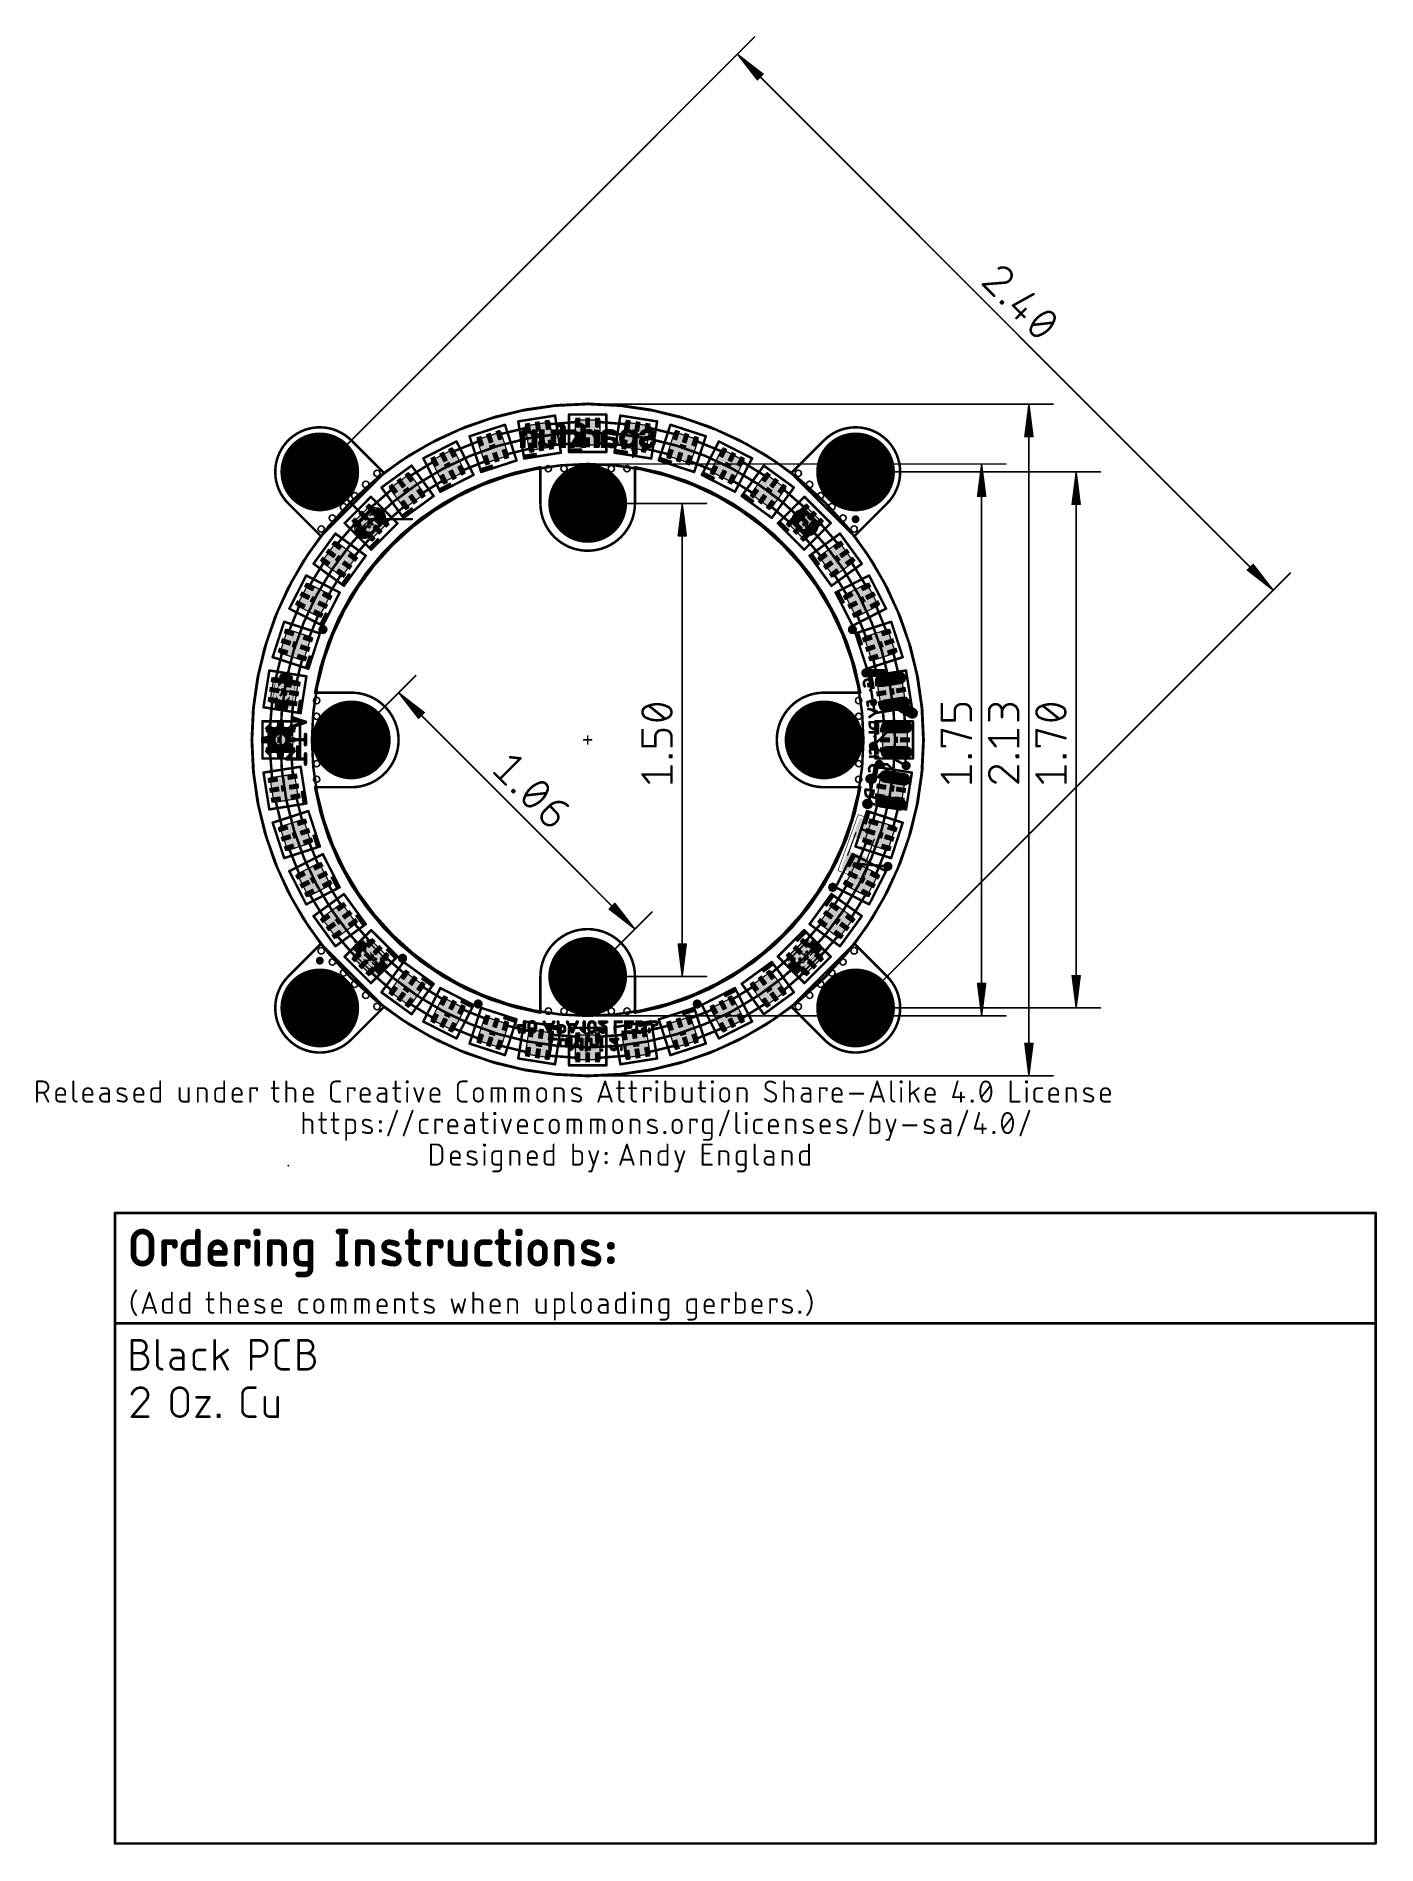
# Model space of a CAD drawing. Extents: x -17 to 92, y -61 to 85.
import ezdxf

# ---------------------------------------------------------------- set-up
doc = ezdxf.new("R2010")
doc.units = 0
for name, color, linetype in [('1', 12, 'CONTINUOUS'), ('16', 132, 'CONTINUOUS'), ('17', 110, 'CONTINUOUS'), ('18', 110, 'CONTINUOUS'), ('20', 31, 'CONTINUOUS'), ('21', 41, 'CONTINUOUS'), ('22', 253, 'CONTINUOUS'), ('23', 53, 'CONTINUOUS'), ('24', 53, 'CONTINUOUS'), ('39', 12, 'CONTINUOUS'), ('40', 132, 'CONTINUOUS'), ('47', 253, 'CONTINUOUS'), ('51', 253, 'CONTINUOUS'), ('52', 253, 'CONTINUOUS')]:
    doc.layers.add(name, color=color, linetype=linetype)

# ---------------------------------------------------------------- blocks, each defined once
blk = doc.blocks.new('RECT')
blk.add_solid([(-0.5, -0.5), (0.5, -0.5), (-0.5, 0.5), (0.5, 0.5)])
blk = doc.blocks.new('PIE')
at = {"const_width": 0.5}
blk.add_lwpolyline([(0, -0.25, 1), (0, 0.25, 1), (0, -0.25)], format="xyb", dxfattribs=at)
blk = doc.blocks.new('ROUNDP')
at = {"const_width": 0.5}
blk.add_lwpolyline([(0, -0.25, 1), (0, 0.25, 1), (0, -0.25)], format="xyb", dxfattribs=at)
blk = doc.blocks.new('RECT162560X406400R100')
at = {"const_width": 0.508}
blk.add_lwpolyline([(0.254, -0.762), (0.254, 0.762, 0.4142), (0, 1.016), (0, 1.016, 0.4142), (-0.254, 0.762), (-0.254, -0.762, 0.4142), (0, -1.016), (0, -1.016, 0.4142)], format="xyb", close=True, dxfattribs=at)
blk.add_solid([(-0.0254, -0.7874), (0.0254, -0.7874), (-0.0254, 0.7874), (0.0254, 0.7874)])
blk = doc.blocks.new('ROUNDV')
at = {"const_width": 0.5}
blk.add_lwpolyline([(0, -0.25, 1), (0, 0.25, 1), (0, -0.25)], format="xyb", dxfattribs=at)

msp = doc.modelspace()

# ---------------------------------------------------------------- linework, layer by layer
at = {"layer": '1'}
for points, const_width in [([(27.94, 54.991, 0.4142), (0.889, 27.94)], 0.2032), ([(0.889, 27.94, 2.4102), (28.0035, 54.991)], 0.2032), ([(28.0035, 54.991, 0.9873), (27.94, 54.991)], 0.2032), ([(27.8892, 54.9917, 1), (27.9908, 54.9903)], 0.1016), ([(27.94, 54.9402, 1), (27.94, 55.0418)], 0.1016), ([(28.0036, 55.0418, 1), (28.0034, 54.9402)], 0.1016), ([(27.9527, 54.9903, 1), (28.0543, 54.9917)], 0.1016), ([(27.94, 52.705, 2.4142), (52.705, 27.94)], 0.2032), ([(20.7807, 52.5907, 1), (20.8049, 52.4921)], 0.1016), ([(23.1428, 53.0652, 1), (23.1186, 53.1639)], 0.1016), ([(24.707, 53.4155, 1), (24.7149, 53.3142)], 0.1016), ([(27.144, 53.5044, 1), (27.136, 53.6056)], 0.1016), ([(52.705, 27.94, 0.4142), (27.94, 52.705)], 0.2032), ([(27.94, 52.7558, 1), (27.94, 52.6542)], 0.1016), ([(27.94, 52.6542, 1), (27.94, 52.7558)], 0.1016), ([(28.744, 53.6056, 1), (28.736, 53.5044)], 0.1016), ([(31.1651, 53.3142, 1), (31.173, 53.4155)], 0.1016), ([(32.7614, 53.1639, 1), (32.7372, 53.0652)], 0.1016), ([(35.0751, 52.4921, 1), (35.0993, 52.5907)], 0.1016), ([(16.9956, 51.1802, 1), (17.0338, 51.0861)], 0.1016), ([(19.2902, 51.9999, 1), (19.252, 52.0941)], 0.1016), ([(21.306, 50.9739, 1), (21.3302, 50.8753)], 0.1016), ([(23.4087, 51.3862, 1), (23.3845, 51.4848)], 0.1016), ([(24.973, 51.7365, 1), (24.9809, 51.6352)], 0.1016), ([(27.144, 51.8044, 1), (27.136, 51.9056)], 0.1016), ([(28.744, 51.9056, 1), (28.736, 51.8044)], 0.1016), ([(30.8991, 51.6352, 1), (30.907, 51.7365)], 0.1016), ([(32.4955, 51.4848, 1), (32.4713, 51.3862)], 0.1016), ([(34.5498, 50.8753, 1), (34.574, 50.9739)], 0.1016), ([(36.628, 52.0941, 1), (36.5898, 51.9999)], 0.1016), ([(38.8462, 51.0861, 1), (38.8844, 51.1802)], 0.1016), ([(15.6158, 50.3635, 1), (15.5624, 50.45)], 0.1016), ([(17.7675, 49.6655, 1), (17.8055, 49.5713)], 0.1016), ([(19.8154, 50.3831, 1), (19.7774, 50.4773)], 0.1016), ([(36.1026, 50.4773, 1), (36.0646, 50.3831)], 0.1016), ([(38.0745, 49.5713, 1), (38.1125, 49.6655)], 0.1016), ([(40.3176, 50.45, 1), (40.2642, 50.3635)], 0.1016), ([(12.2722, 48.1596, 1), (12.2057, 48.2364)], 0.1016), ([(13.5067, 49.1817, 1), (13.5601, 49.0953)], 0.1016), ([(16.3876, 48.8488, 1), (16.3342, 48.9353)], 0.1016), ([(39.5458, 48.9353, 1), (39.4924, 48.8488)], 0.1016), ([(42.3199, 49.0953, 1), (42.3733, 49.1817)], 0.1016), ([(43.6743, 48.2364, 1), (43.6078, 48.1596)], 0.1016), ([(10.3708, 46.6457, 1), (10.4373, 46.5689)], 0.1016), ([(13.2715, 46.7844, 1), (13.2049, 46.8611)], 0.1016), ([(14.5059, 47.8064, 1), (14.5593, 47.7199)], 0.1016), ([(41.3207, 47.7199, 1), (41.3741, 47.8064)], 0.1016), ([(42.6751, 46.8611, 1), (42.6085, 46.7844)], 0.1016), ([(45.4427, 46.5689, 1), (45.5092, 46.6457)], 0.1016), ([(9.3111, 45.4427, 1), (9.2343, 45.5092)], 0.1016), ([(11.5728, 45.4436, 1), (11.6394, 45.3669)], 0.1016), ([(44.2406, 45.3669, 1), (44.3072, 45.4436)], 0.1016), ([(46.6457, 45.5092, 1), (46.5689, 45.4427)], 0.1016), ([(7.6436, 43.6743, 1), (7.7203, 43.6078)], 0.1016), ([(10.5131, 44.2406, 1), (10.4364, 44.3072)], 0.1016), ([(45.4436, 44.3072, 1), (45.3669, 44.2406)], 0.1016), ([(48.1596, 43.6078, 1), (48.2364, 43.6743)], 0.1016), ([(6.7847, 42.3199, 1), (6.6983, 42.3733)], 0.1016), ([(9.0189, 42.6751, 1), (9.0956, 42.6085)], 0.1016), ([(46.7844, 42.6085, 1), (46.8611, 42.6751)], 0.1016), ([(49.1817, 42.3733, 1), (49.0953, 42.3199)], 0.1016), ([(8.1601, 41.3207, 1), (8.0736, 41.3741)], 0.1016), ([(47.8064, 41.3741, 1), (47.7199, 41.3207)], 0.1016), ([(5.43, 40.3176, 1), (5.5165, 40.2642)], 0.1016), ([(6.9447, 39.5458, 1), (7.0312, 39.4924)], 0.1016), ([(48.8488, 39.4924, 1), (48.9353, 39.5458)], 0.1016), ([(50.3635, 40.2642, 1), (50.45, 40.3176)], 0.1016), ([(4.7939, 38.8462, 1), (4.6998, 38.8844)], 0.1016), ([(6.3087, 38.0745, 1), (6.2145, 38.1125)], 0.1016), ([(49.6655, 38.1125, 1), (49.5713, 38.0745)], 0.1016), ([(51.1802, 38.8844, 1), (51.0861, 38.8462)], 0.1016), ([(3.7859, 36.628, 1), (3.8801, 36.5898)], 0.1016), ([(51.9999, 36.5898, 1), (52.0941, 36.628)], 0.1016), ([(3.3879, 35.0751, 1), (3.2892, 35.0993)], 0.1016), ([(5.4027, 36.1026, 1), (5.4969, 36.0646)], 0.1016), ([(50.3831, 36.0646, 1), (50.4773, 36.1026)], 0.1016), ([(52.5907, 35.0993, 1), (52.4921, 35.0751)], 0.1016), ([(5.0047, 34.5498, 1), (4.9061, 34.574)], 0.1016), ([(50.9739, 34.574, 1), (50.8753, 34.5498)], 0.1016), ([(2.7161, 32.7614, 1), (2.8147, 32.7372)], 0.1016), ([(4.3951, 32.4955, 1), (4.4938, 32.4713)], 0.1016), ([(51.3862, 32.4713, 1), (51.4848, 32.4955)], 0.1016), ([(53.0652, 32.7372, 1), (53.1639, 32.7614)], 0.1016), ([(2.5658, 31.1651, 1), (2.4645, 31.173)], 0.1016), ([(4.2448, 30.8991, 1), (4.1435, 30.907)], 0.1016), ([(51.7365, 30.907, 1), (51.6352, 30.8991)], 0.1016), ([(53.4155, 31.173, 1), (53.3142, 31.1651)], 0.1016), ([(0.9398, 27.94, 1), (0.8382, 27.94)], 0.1016), ([(0.8382, 27.94, 1), (0.9398, 27.94)], 0.1016), ([(2.2744, 28.744, 1), (2.3756, 28.736)], 0.1016), ([(3.9744, 28.744, 1), (4.0756, 28.736)], 0.1016), ([(51.8044, 28.736, 1), (51.9056, 28.744)], 0.1016), ([(52.7558, 27.94, 1), (52.6542, 27.94)], 0.1016), ([(52.6542, 27.94, 1), (52.7558, 27.94)], 0.1016), ([(53.5044, 28.736, 1), (53.6056, 28.744)], 0.1016), ([(2.3756, 27.144, 1), (2.2744, 27.136)], 0.1016), ([(4.0756, 27.144, 1), (3.9744, 27.136)], 0.1016), ([(50.9965, 27.4634, 1), (50.9337, 27.4006)], 0.0889), ([(51.3031, 27.1343, 1), (51.3111, 27.0457)], 0.0889), ([(51.2757, 27.0586, 1), (51.3385, 27.1214)], 0.0889), ([(51.859, 27.0957, 1), (51.851, 27.1843)], 0.0889), ([(53.6058, 27.14, 1), (53.5042, 27.14)], 0.1016), ([(4.1435, 24.973, 1), (4.2448, 24.9809)], 0.1016), ([(50.6788, 24.8472, 1), (50.6672, 24.759)], 0.0889), ([(50.7503, 24.8332, 1), (50.7789, 24.749)], 0.0889), ([(50.7588, 24.747, 1), (50.7704, 24.8351)], 0.0889), ([(51.3118, 25.0214, 1), (51.3118, 24.9325)], 0.0889), ([(51.3261, 24.9348, 1), (51.2975, 25.019)], 0.0889), ([(51.435, 26.0223, 1), (51.435, 25.9207)], 0.1016), ([(51.6858, 24.9325, 1), (51.6858, 25.0214)], 0.0889), ([(52.1403, 26.0074, 1), (52.0684, 25.9356)], 0.1016), ([(52.1044, 25.9207, 1), (52.1044, 26.0223)], 0.1016), ([(53.329, 24.6751, 1), (53.4008, 24.7469)], 0.1016), ([(53.5909, 25.9575, 1), (53.5191, 25.8857)], 0.1016), ([(53.5042, 25.9216, 1), (53.6058, 25.9216)], 0.1016), ([(53.5708, 25.834, 1), (53.6426, 25.9058)], 0.1016), ([(2.4645, 24.707, 1), (2.5658, 24.7149)], 0.1016), ([(4.4938, 23.4087, 1), (4.3951, 23.3845)], 0.1016), ([(51.4848, 23.3845, 1), (51.3862, 23.4087)], 0.1016), ([(2.8147, 23.1428, 1), (2.7161, 23.1186)], 0.1016), ([(53.1639, 23.1186, 1), (53.0652, 23.1428)], 0.1016), ([(3.2892, 20.7807, 1), (3.3879, 20.8049)], 0.1016), ([(4.9061, 21.306, 1), (5.0047, 21.3302)], 0.1016), ([(50.8753, 21.3302, 1), (50.9739, 21.306)], 0.1016), ([(52.4921, 20.8049, 1), (52.5907, 20.7807)], 0.1016), ([(3.8801, 19.2902, 1), (3.7859, 19.252)], 0.1016), ([(5.4969, 19.8154, 1), (5.4027, 19.7774)], 0.1016), ([(50.4773, 19.7774, 1), (50.3831, 19.8154)], 0.1016), ([(52.0941, 19.252, 1), (51.9999, 19.2902)], 0.1016), ([(6.2145, 17.7675, 1), (6.3087, 17.8055)], 0.1016), ([(49.5713, 17.8055, 1), (49.6655, 17.7675)], 0.1016), ([(4.6998, 16.9956, 1), (4.7939, 17.0338)], 0.1016), ([(7.0312, 16.3876, 1), (6.9447, 16.3342)], 0.1016), ([(48.9353, 16.3342, 1), (48.8488, 16.3876)], 0.1016), ([(51.0861, 17.0338, 1), (51.1802, 16.9956)], 0.1016), ([(5.5165, 15.6158, 1), (5.43, 15.5624)], 0.1016), ([(8.0736, 14.5059, 1), (8.1601, 14.5593)], 0.1016), ([(47.7199, 14.5593, 1), (47.8064, 14.5059)], 0.1016), ([(50.45, 15.5624, 1), (50.3635, 15.6158)], 0.1016), ([(6.6983, 13.5067, 1), (6.7847, 13.5601)], 0.1016), ([(9.0956, 13.2715, 1), (9.0189, 13.2049)], 0.1016), ([(46.8611, 13.2049, 1), (46.7844, 13.2715)], 0.1016), ([(49.0953, 13.5601, 1), (49.1817, 13.5067)], 0.1016), ([(7.7203, 12.2722, 1), (7.6436, 12.2057)], 0.1016), ([(10.4364, 11.5728, 1), (10.5131, 11.6394)], 0.1016), ([(45.3669, 11.6394, 1), (45.4436, 11.5728)], 0.1016), ([(48.2364, 12.2057, 1), (48.1596, 12.2722)], 0.1016), ([(9.2343, 10.3708, 1), (9.3111, 10.4373)], 0.1016), ([(11.6394, 10.5131, 1), (11.5728, 10.4364)], 0.1016), ([(44.3072, 10.4364, 1), (44.2406, 10.5131)], 0.1016), ([(46.5689, 10.4373, 1), (46.6457, 10.3708)], 0.1016), ([(10.4373, 9.3111, 1), (10.3708, 9.2343)], 0.1016), ([(13.2049, 9.0189, 1), (13.2715, 9.0956)], 0.1016), ([(42.6085, 9.0956, 1), (42.6751, 9.0189)], 0.1016), ([(45.5092, 9.2343, 1), (45.4427, 9.3111)], 0.1016), ([(12.2057, 7.6436, 1), (12.2722, 7.7203)], 0.1016), ([(14.5593, 8.1601, 1), (14.5059, 8.0736)], 0.1016), ([(41.3741, 8.0736, 1), (41.3207, 8.1601)], 0.1016), ([(43.6078, 7.7203, 1), (43.6743, 7.6436)], 0.1016), ([(13.5601, 6.7847, 1), (13.5067, 6.6983)], 0.1016), ([(16.3342, 6.9447, 1), (16.3876, 7.0312)], 0.1016), ([(17.8055, 6.3087, 1), (17.7675, 6.2145)], 0.1016), ([(38.1125, 6.2145, 1), (38.0745, 6.3087)], 0.1016), ([(39.4924, 7.0312, 1), (39.5458, 6.9447)], 0.1016), ([(42.3733, 6.6983, 1), (42.3199, 6.7847)], 0.1016), ([(15.5624, 5.43, 1), (15.6158, 5.5165)], 0.1016), ([(17.0338, 4.7939, 1), (16.9956, 4.6998)], 0.1016), ([(19.7774, 5.4027, 1), (19.8154, 5.4969)], 0.1016), ([(21.3302, 5.0047, 1), (21.306, 4.9061)], 0.1016), ([(23.3845, 4.3951, 1), (23.4087, 4.4938)], 0.1016), ([(32.4713, 4.4938, 1), (32.4955, 4.3951)], 0.1016), ([(34.574, 4.9061, 1), (34.5498, 5.0047)], 0.1016), ([(36.0646, 5.4969, 1), (36.1026, 5.4027)], 0.1016), ([(38.8844, 4.6998, 1), (38.8462, 4.7939)], 0.1016), ([(40.2642, 5.5165, 1), (40.3176, 5.43)], 0.1016), ([(19.252, 3.7859, 1), (19.2902, 3.8801)], 0.1016), ([(20.8049, 3.3879, 1), (20.7807, 3.2892)], 0.1016), ([(24.9809, 4.2448, 1), (24.973, 4.1435)], 0.1016), ([(27.136, 3.9744, 1), (27.144, 4.0756)], 0.1016), ([(28.736, 4.0756, 1), (28.744, 3.9744)], 0.1016), ([(30.907, 4.1435, 1), (30.8991, 4.2448)], 0.1016), ([(35.0993, 3.2892, 1), (35.0751, 3.3879)], 0.1016), ([(36.5898, 3.8801, 1), (36.628, 3.7859)], 0.1016), ([(23.1186, 2.7161, 1), (23.1428, 2.8147)], 0.1016), ([(24.7149, 2.5658, 1), (24.707, 2.4645)], 0.1016), ([(27.136, 2.2744, 1), (27.144, 2.3756)], 0.1016), ([(28.736, 2.3756, 1), (28.744, 2.2744)], 0.1016), ([(31.173, 2.4645, 1), (31.1651, 2.5658)], 0.1016), ([(32.7372, 2.8147, 1), (32.7614, 2.7161)], 0.1016)]:
    msp.add_lwpolyline(points, format="xyb", dxfattribs=dict(at, const_width=const_width))
for points, const_width in [([(20.7928, 52.5414), (23.1307, 53.1146)], 0.2032), ([(24.711, 53.3649), (27.14, 53.555)], 0.2032), ([(28.74, 53.555), (31.169, 53.3649)], 0.2032), ([(32.7493, 53.1146), (35.0872, 52.5414)], 0.2032), ([(17.0147, 51.1331), (19.2711, 52.047)], 0.2032), ([(23.3966, 51.4355), (21.3181, 50.9246)], 0.2032), ([(27.14, 51.855), (24.9769, 51.6858)], 0.2032), ([(30.9031, 51.6858), (28.74, 51.855)], 0.2032), ([(34.5619, 50.9246), (32.4834, 51.4355)], 0.2032), ([(36.6089, 52.047), (38.8653, 51.1331)], 0.2032), ([(13.5334, 49.1385), (15.5891, 50.4068)], 0.2032), ([(19.7964, 50.4302), (17.7865, 49.6184)], 0.2032), ([(36.0836, 50.4302), (38.0935, 49.6184)], 0.2032), ([(40.2909, 50.4068), (42.3466, 49.1385)], 0.2032), ([(10.404, 46.6073), (12.239, 48.198)], 0.2032), ([(16.3609, 48.8921), (14.5326, 47.7632)], 0.2032), ([(41.3474, 47.7632), (39.5191, 48.8921)], 0.2032), ([(43.641, 48.198), (45.476, 46.6073)], 0.2032), ([(13.2382, 46.8227), (11.6061, 45.4052)], 0.2032), ([(42.6418, 46.8227), (44.2739, 45.4052)], 0.2032), ([(7.682, 43.641), (9.2727, 45.476)], 0.2032), ([(46.6073, 45.476), (48.198, 43.641)], 0.2032), ([(10.4748, 44.2739), (9.0573, 42.6418)], 0.2032), ([(46.8227, 42.6418), (45.4052, 44.2739)], 0.2032), ([(5.4732, 40.2909), (6.7415, 42.3466)], 0.2032), ([(49.1385, 42.3466), (50.4068, 40.2909)], 0.2032), ([(8.1168, 41.3474), (6.9879, 39.5191)], 0.2032), ([(47.7632, 41.3474), (48.8921, 39.5191)], 0.2032), ([(3.833, 36.6089), (4.7469, 38.8653)], 0.2032), ([(6.2616, 38.0935), (5.4498, 36.0836)], 0.2032), ([(49.6184, 38.0935), (50.4302, 36.0836)], 0.2032), ([(52.047, 36.6089), (51.1331, 38.8653)], 0.2032), ([(2.7654, 32.7493), (3.3386, 35.0872)], 0.2032), ([(52.5414, 35.0872), (53.1146, 32.7493)], 0.2032), ([(4.9554, 34.5619), (4.4445, 32.4834)], 0.2032), ([(50.9246, 34.5619), (51.4355, 32.4834)], 0.2032), ([(2.325, 28.74), (2.5151, 31.169)], 0.2032), ([(4.1942, 30.9031), (4.025, 28.74)], 0.2032), ([(51.6858, 30.9031), (51.855, 28.74)], 0.2032), ([(53.3649, 31.169), (53.555, 28.74)], 0.2032), ([(2.325, 27.14), (2.5151, 24.711)], 0.2032), ([(4.025, 27.14), (4.1942, 24.9769)], 0.2032), ([(51.3071, 27.09), (50.9651, 27.432)], 0.1778), ([(51.855, 27.14), (51.3071, 27.09)], 0.1778), ([(53.555, 27.14), (53.555, 25.9216)], 0.2032), ([(50.7646, 24.7911), (50.673, 24.8031)], 0.1778), ([(51.3118, 24.9769), (50.7646, 24.7911)], 0.1778), ([(51.6858, 24.9769), (51.3118, 24.9769)], 0.1778), ([(52.1044, 25.9715), (51.435, 25.9715)], 0.2032), ([(53.3649, 24.711), (52.1044, 25.9715)], 0.2032), ([(53.555, 25.9216), (53.6067, 25.8699)], 0.2032), ([(4.4445, 23.3966), (4.9554, 21.3181)], 0.2032), ([(50.9246, 21.3181), (51.4355, 23.3966)], 0.2032), ([(2.7654, 23.1307), (3.3386, 20.7928)], 0.2032), ([(53.1146, 23.1307), (52.5414, 20.7928)], 0.2032), ([(3.833, 19.2711), (4.7469, 17.0147)], 0.2032), ([(6.2616, 17.7865), (5.4498, 19.7964)], 0.2032), ([(49.6184, 17.7865), (50.4302, 19.7964)], 0.2032), ([(51.1331, 17.0147), (52.047, 19.2711)], 0.2032), ([(6.9879, 16.3609), (8.1168, 14.5326)], 0.2032), ([(48.8921, 16.3609), (47.7632, 14.5326)], 0.2032), ([(6.7415, 13.5334), (5.4732, 15.5891)], 0.2032), ([(50.4068, 15.5891), (49.1385, 13.5334)], 0.2032), ([(10.4748, 11.6061), (9.0573, 13.2382)], 0.2032), ([(46.8227, 13.2382), (45.4052, 11.6061)], 0.2032), ([(7.682, 12.239), (9.2727, 10.404)], 0.2032), ([(46.6073, 10.404), (48.198, 12.239)], 0.2032), ([(11.6061, 10.4748), (13.2382, 9.0573)], 0.2032), ([(44.2739, 10.4748), (42.6418, 9.0573)], 0.2032), ([(12.239, 7.682), (10.404, 9.2727)], 0.2032), ([(45.476, 9.2727), (43.641, 7.682)], 0.2032), ([(14.5326, 8.1168), (16.3609, 6.9879)], 0.2032), ([(41.3474, 8.1168), (39.5191, 6.9879)], 0.2032), ([(15.5891, 5.4732), (13.5334, 6.7415)], 0.2032), ([(17.7865, 6.2616), (19.7964, 5.4498)], 0.2032), ([(38.0935, 6.2616), (36.0836, 5.4498)], 0.2032), ([(40.2909, 5.4732), (42.3466, 6.7415)], 0.2032), ([(17.0147, 4.7469), (19.2711, 3.833)], 0.2032), ([(23.3966, 4.4445), (21.3181, 4.9554)], 0.2032), ([(34.5619, 4.9554), (32.4834, 4.4445)], 0.2032), ([(36.6089, 3.833), (38.8653, 4.7469)], 0.2032), ([(20.7928, 3.3386), (23.1307, 2.7654)], 0.2032), ([(24.9769, 4.1942), (27.14, 4.025)], 0.2032), ([(28.74, 4.025), (30.9031, 4.1942)], 0.2032), ([(32.7493, 2.7654), (35.0872, 3.3386)], 0.2032), ([(27.14, 2.325), (24.711, 2.5151)], 0.2032), ([(31.169, 2.5151), (28.74, 2.325)], 0.2032)]:
    msp.add_lwpolyline(points, dxfattribs=dict(at, const_width=const_width))
at = {"layer": '16'}
for points, const_width in [([(27.8765, 54.991, 2.4102), (54.991, 27.94)], 0.2032), ([(27.94, 54.991, 0.9873), (27.8765, 54.991)], 0.2032), ([(27.8257, 54.9917, 1), (27.9273, 54.9903)], 0.1016), ([(27.8766, 54.9402, 1), (27.8764, 55.0418)], 0.1016), ([(54.991, 27.94, 0.4142), (27.94, 54.991)], 0.2032), ([(27.94, 55.0418, 1), (27.94, 54.9402)], 0.1016), ([(27.8892, 54.9903, 1), (27.9908, 54.9917)], 0.1016), ([(8.89, 52.07, 1), (3.81, 46.99)], 0.2032), ([(52.07, 46.99, 1), (46.99, 52.07)], 0.2032), ([(8.9259, 52.1059, 1), (8.8541, 52.0341)], 0.1016), ([(8.8541, 52.0341, 1), (8.9259, 52.1059)], 0.1016), ([(46.9541, 52.1059, 1), (47.0259, 52.0341)], 0.1016), ([(47.0259, 52.0341, 1), (46.9541, 52.1059)], 0.1016), ([(6.3859, 49.5659, 1), (6.3141, 49.4941)], 0.1016), ([(11.5548, 49.4052, 1), (11.483, 49.477)], 0.1016), ([(44.397, 49.477, 1), (44.3252, 49.4052)], 0.1016), ([(11.483, 49.4052, 1), (11.5548, 49.477)], 0.1016), ([(44.3252, 49.477, 1), (44.397, 49.4052)], 0.1016), ([(3.8459, 47.0259, 1), (3.7741, 46.9541)], 0.1016), ([(3.7741, 46.9541, 1), (3.8459, 47.0259)], 0.1016), ([(52.0341, 47.0259, 1), (52.1059, 46.9541)], 0.1016), ([(52.1059, 46.9541, 1), (52.0341, 47.0259)], 0.1016), ([(10.16, 45.7708, 1), (10.16, 45.6692)], 0.1016), ([(10.1241, 45.6841, 1), (10.1959, 45.7559)], 0.1016), ([(13.7641, 45.6692, 1), (13.7641, 45.7708)], 0.1016), ([(6.403, 44.397, 1), (6.4748, 44.3252)], 0.1016), ([(6.403, 44.3252, 1), (6.4748, 44.397)], 0.1016), ([(49.4052, 44.397, 1), (49.477, 44.3252)], 0.1016), ([(49.4052, 44.3252, 1), (49.477, 44.397)], 0.1016), ([(50.3555, 33.4962, 1), (50.3555, 33.1788)], 0.3175), ([(51.9346, 33.4498, 1), (51.7101, 33.2252)], 0.3175), ([(51.8224, 33.1788, 1), (51.8224, 33.4962)], 0.3175), ([(52.2306, 32.7047, 1), (52.4551, 32.9292)], 0.3175), ([(52.6607, 31.0323, 1), (52.6607, 30.5878)], 0.4445), ([(52.9907, 31.0021, 1), (52.7671, 30.6179)], 0.4445), ([(52.8789, 30.5878, 1), (52.8789, 31.0323)], 0.4445), ([(4.2173, 29.7716, 1), (4.1731, 29.639)], 0.1397), ([(4.1731, 29.1055, 1), (4.2173, 28.973)], 0.1397), ([(5.2164, 29.306, 1), (5.1722, 29.4385)], 0.1397), ([(5.1722, 29.306, 1), (5.2164, 29.4385)], 0.1397), ([(53.9969, 29.902, 1), (54.2205, 30.2862)], 0.4445), ([(3.6957, 28.0353, 1), (3.6957, 27.8956)], 0.1397), ([(3.6412, 28.0091, 1), (3.7502, 27.9218)], 0.1397), ([(4.0833, 28.3381, 1), (3.9742, 28.4254)], 0.1397), ([(5.2641, 28.3817, 1), (5.1245, 28.3817)], 0.1397), ([(5.1943, 27.8956, 1), (5.1943, 28.0353)], 0.1397), ([(52.4637, 29.0132, 1), (52.4637, 28.9243)], 0.0889), ([(52.4951, 28.9373, 1), (52.4323, 29.0001)], 0.0889), ([(52.832, 28.9243, 1), (52.832, 29.0132)], 0.0889), ([(55.0418, 27.94, 1), (54.9402, 27.94)], 0.1016), ([(54.9402, 27.94, 1), (55.0418, 27.94)], 0.1016), ([(3.6957, 26.4722, 1), (3.6957, 26.3325)], 0.1397), ([(3.6412, 26.446, 1), (3.7502, 26.3587)], 0.1397), ([(4.0833, 26.775, 1), (3.9742, 26.8623)], 0.1397), ([(5.1245, 27.5492, 1), (5.2641, 27.5492)], 0.1397), ([(5.2641, 26.8186, 1), (5.1245, 26.8186)], 0.1397), ([(5.1943, 26.3325, 1), (5.1943, 26.4722)], 0.1397), ([(51.0095, 27.4701, 1), (50.9207, 27.4701)], 0.0889), ([(50.9337, 27.5015, 1), (50.9965, 27.4387)], 0.0889), ([(50.9207, 27.432, 1), (51.0095, 27.432)], 0.0889), ([(52.8828, 26.9367, 1), (52.7812, 26.9367)], 0.1016), ([(52.8562, 26.3337, 1), (52.8078, 26.2443)], 0.1016), ([(52.7812, 26.289, 1), (52.8828, 26.289)], 0.1016), ([(5.1245, 25.9861, 1), (5.2641, 25.9861)], 0.1397), ([(50.7236, 24.8079, 1), (50.6224, 24.7983)], 0.1016), ([(51.435, 26.0223, 1), (51.435, 25.9207)], 0.1016), ([(51.63, 26.0074, 1), (51.5582, 25.9356)], 0.1016), ([(51.5941, 25.9207, 1), (51.5941, 26.0223)], 0.1016), ([(52.6502, 24.8436, 1), (52.7221, 24.9154)], 0.1016), ([(53.5825, 25.8252, 1), (53.6309, 25.9146)], 0.1016), ([(50.8238, 23.4159, 1), (50.7931, 23.3191)], 0.1016), ([(50.7579, 23.3628, 1), (50.859, 23.3723)], 0.1016), ([(52.3529, 22.8241, 1), (52.3836, 22.9209)], 0.1016), ([(50.1247, 20.775, 1), (50.0529, 20.7032)], 0.1016), ([(50.1253, 20.7669, 1), (50.0929, 20.6707)], 0.1016), ([(50.0732, 20.6829, 1), (50.145, 20.7547)], 0.1016), ([(50.4244, 20.5587, 1), (50.4569, 20.655)], 0.1016), ([(49.4872, 18.0264, 1), (49.4788, 17.9251)], 0.1016), ([(52.1275, 17.7044, 1), (52.136, 17.8056)], 0.1016), ([(6.4748, 11.5548, 1), (6.403, 11.483)], 0.1016), ([(6.4748, 11.483, 1), (6.403, 11.5548)], 0.1016), ([(49.477, 11.5548, 1), (49.4052, 11.483)], 0.1016), ([(49.477, 11.483, 1), (49.4052, 11.5548)], 0.1016), ([(3.81, 8.89, 1), (8.89, 3.81)], 0.2032), ([(3.7741, 8.9259, 1), (3.8459, 8.8541)], 0.1016), ([(3.8459, 8.8541, 1), (3.7741, 8.9259)], 0.1016), ([(46.99, 3.81, 1), (52.07, 8.89)], 0.2032), ([(52.1059, 8.9259, 1), (52.0341, 8.8541)], 0.1016), ([(52.0341, 8.8541, 1), (52.1059, 8.9259)], 0.1016), ([(11.5548, 6.403, 1), (11.483, 6.4748)], 0.1016), ([(11.483, 6.403, 1), (11.5548, 6.4748)], 0.1016), ([(44.397, 6.4748, 1), (44.3252, 6.403)], 0.1016), ([(44.3252, 6.4748, 1), (44.397, 6.403)], 0.1016), ([(8.8541, 3.8459, 1), (8.9259, 3.7741)], 0.1016), ([(8.9259, 3.7741, 1), (8.8541, 3.8459)], 0.1016), ([(47.0259, 3.8459, 1), (46.9541, 3.7741)], 0.1016), ([(46.9541, 3.7741, 1), (47.0259, 3.8459)], 0.1016)]:
    msp.add_lwpolyline(points, format="xyb", dxfattribs=dict(at, const_width=const_width))
for points, const_width in [([(8.89, 52.07), (11.5189, 49.4411)], 0.2032), ([(44.3611, 49.4411), (46.99, 52.07)], 0.2032), ([(6.35, 49.53), (10.16, 45.72)], 0.2032), ([(11.5189, 49.4411), (6.4389, 44.3611)], 0.2032), ([(49.4411, 44.3611), (44.3611, 49.4411)], 0.2032), ([(6.4389, 44.3611), (3.81, 46.99)], 0.2032), ([(52.07, 46.99), (49.4411, 44.3611)], 0.2032), ([(10.16, 45.72), (13.7641, 45.72)], 0.2032), ([(51.8224, 33.3375), (50.3555, 33.3375)], 0.635), ([(51.8224, 33.3375), (52.3429, 32.817)], 0.635), ([(52.6607, 30.81), (52.8789, 30.81)], 0.889), ([(52.8789, 30.81), (54.1087, 30.0941)], 0.889), ([(4.1952, 29.7053), (5.1943, 29.3723)], 0.2794), ([(5.1943, 29.3723), (4.1952, 29.0393)], 0.2794), ([(4.0287, 28.3817), (3.6957, 27.9655)], 0.2794), ([(3.6957, 27.9655), (5.1943, 27.9655)], 0.2794), ([(5.1943, 28.3817), (5.1943, 27.5492)], 0.2794), ([(50.9651, 27.4701), (52.4637, 28.9687)], 0.1778), ([(52.4637, 28.9687), (52.832, 28.9687)], 0.1778), ([(4.0287, 26.8186), (3.6957, 26.4024)], 0.2794), ([(3.6957, 26.4024), (5.1943, 26.4024)], 0.2794), ([(5.1943, 26.8186), (5.1943, 25.9861)], 0.2794), ([(50.9651, 27.432), (50.9651, 27.4701)], 0.1778), ([(52.832, 26.289), (52.832, 26.9367)], 0.2032), ([(53.6067, 25.8699), (52.832, 26.289)], 0.2032), ([(50.8084, 23.3675), (50.673, 24.8031)], 0.2032), ([(51.435, 25.9715), (51.5941, 25.9715)], 0.2032), ([(51.5941, 25.9715), (52.6861, 24.8795)], 0.2032), ([(52.3683, 22.8725), (50.8084, 23.3675)], 0.2032), ([(50.0888, 20.7391), (50.1091, 20.7188)], 0.2032), ([(50.1091, 20.7188), (50.4406, 20.6069)], 0.2032), ([(49.483, 17.9757), (52.1318, 17.755)], 0.2032), ([(3.81, 8.89), (6.4389, 11.5189)], 0.2032), ([(6.4389, 11.5189), (11.5189, 6.4389)], 0.2032), ([(44.3611, 6.4389), (49.4411, 11.5189)], 0.2032), ([(49.4411, 11.5189), (52.07, 8.89)], 0.2032), ([(11.5189, 6.4389), (8.89, 3.81)], 0.2032), ([(46.99, 3.81), (44.3611, 6.4389)], 0.2032)]:
    msp.add_lwpolyline(points, dxfattribs=dict(at, const_width=const_width))
at = {"layer": '20'}
for points, const_width in [([(44.3611, 49.4411, 0.3395), (11.5189, 49.4411)], 0.2032), ([(8.89, 52.07, 1), (3.81, 46.99)], 0.2032), ([(52.07, 46.99, 1), (46.99, 52.07)], 0.2032), ([(8.9259, 52.1059, 1), (8.8541, 52.0341)], 0.1016), ([(8.8541, 52.0341, 1), (8.9259, 52.1059)], 0.1016), ([(46.9541, 52.1059, 1), (47.0259, 52.0341)], 0.1016), ([(47.0259, 52.0341, 1), (46.9541, 52.1059)], 0.1016), ([(24.13, 49.911, 0.3201), (5.969, 31.75)], 0.2032), ([(24.1808, 49.911, 1), (24.0792, 49.911)], 0.1016), ([(24.1384, 49.8609, 1), (24.1216, 49.9611)], 0.1016), ([(31.8008, 49.911, 1), (31.6992, 49.911)], 0.1016), ([(49.911, 31.75, 0.3201), (31.75, 49.911)], 0.2032), ([(31.7584, 49.9611, 1), (31.7416, 49.8609)], 0.1016), ([(11.488, 49.4814, 1), (11.5498, 49.4008)], 0.1016), ([(11.483, 49.4052, 1), (11.5548, 49.477)], 0.1016), ([(44.3252, 49.477, 1), (44.397, 49.4052)], 0.1016), ([(44.3302, 49.4008, 1), (44.392, 49.4814)], 0.1016), ([(3.8459, 47.0259, 1), (3.7741, 46.9541)], 0.1016), ([(3.7741, 46.9541, 1), (3.8459, 47.0259)], 0.1016), ([(24.13, 46.99, 0.4142), (27.94, 43.18)], 0.2032), ([(24.1808, 46.99, 1), (24.0792, 46.99)], 0.1016), ([(24.0792, 46.99, 1), (24.1808, 46.99)], 0.1016), ([(27.94, 43.18, 0.4142), (31.75, 46.99)], 0.2032), ([(31.8008, 46.99, 1), (31.6992, 46.99)], 0.1016), ([(31.6992, 46.99, 1), (31.8008, 46.99)], 0.1016), ([(52.0341, 47.0259, 1), (52.1059, 46.9541)], 0.1016), ([(52.1059, 46.9541, 1), (52.0341, 47.0259)], 0.1016), ([(6.4389, 44.3611, 0.3395), (6.4389, 11.5189)], 0.2032), ([(6.4792, 44.3302, 1), (6.3986, 44.392)], 0.1016), ([(6.403, 44.3252, 1), (6.4748, 44.397)], 0.1016), ([(49.4411, 11.5189, 0.3395), (49.4411, 44.3611)], 0.2032), ([(49.4814, 44.392, 1), (49.4008, 44.3302)], 0.1016), ([(49.4052, 44.397, 1), (49.477, 44.3252)], 0.1016), ([(27.94, 43.2308, 1), (27.94, 43.1292)], 0.1016), ([(27.94, 43.1292, 1), (27.94, 43.2308)], 0.1016), ([(5.969, 31.8008, 1), (5.969, 31.6992)], 0.1016), ([(5.9189, 31.7584, 1), (6.0191, 31.7416)], 0.1016), ([(12.7, 27.94, 0.4142), (8.89, 31.75)], 0.2032), ([(8.89, 31.8008, 1), (8.89, 31.6992)], 0.1016), ([(8.89, 31.6992, 1), (8.89, 31.8008)], 0.1016), ([(46.99, 31.75, 0.4142), (43.18, 27.94)], 0.2032), ([(46.99, 31.8008, 1), (46.99, 31.6992)], 0.1016), ([(46.99, 31.6992, 1), (46.99, 31.8008)], 0.1016), ([(49.8609, 31.7416, 1), (49.9611, 31.7584)], 0.1016), ([(49.911, 31.6992, 1), (49.911, 31.8008)], 0.1016), ([(8.89, 24.13, 0.4142), (12.7, 27.94)], 0.2032), ([(12.7508, 27.94, 1), (12.6492, 27.94)], 0.1016), ([(12.6492, 27.94, 1), (12.7508, 27.94)], 0.1016), ([(43.18, 27.94, 0.4142), (46.99, 24.13)], 0.2032), ([(43.2308, 27.94, 1), (43.1292, 27.94)], 0.1016), ([(43.1292, 27.94, 1), (43.2308, 27.94)], 0.1016), ([(5.969, 24.1808, 1), (5.969, 24.0792)], 0.1016), ([(5.969, 24.13, 0.3201), (24.13, 5.969)], 0.2032), ([(6.0191, 24.1384, 1), (5.9189, 24.1216)], 0.1016), ([(8.89, 24.1808, 1), (8.89, 24.0792)], 0.1016), ([(8.89, 24.0792, 1), (8.89, 24.1808)], 0.1016), ([(31.75, 5.969, 0.3201), (49.911, 24.13)], 0.2032), ([(46.99, 24.1808, 1), (46.99, 24.0792)], 0.1016), ([(46.99, 24.0792, 1), (46.99, 24.1808)], 0.1016), ([(49.9611, 24.1216, 1), (49.8609, 24.1384)], 0.1016), ([(49.911, 24.0792, 1), (49.911, 24.1808)], 0.1016), ([(27.94, 12.7, 0.4142), (24.13, 8.89)], 0.2032), ([(31.75, 8.89, 0.4142), (27.94, 12.7)], 0.2032), ([(27.94, 12.7508, 1), (27.94, 12.6492)], 0.1016), ([(27.94, 12.6492, 1), (27.94, 12.7508)], 0.1016), ([(6.3986, 11.488, 1), (6.4792, 11.5498)], 0.1016), ([(6.4748, 11.483, 1), (6.403, 11.5548)], 0.1016), ([(49.477, 11.5548, 1), (49.4052, 11.483)], 0.1016), ([(49.4008, 11.5498, 1), (49.4814, 11.488)], 0.1016), ([(3.81, 8.89, 1), (8.89, 3.81)], 0.2032), ([(3.7741, 8.9259, 1), (3.8459, 8.8541)], 0.1016), ([(3.8459, 8.8541, 1), (3.7741, 8.9259)], 0.1016), ([(24.1808, 8.89, 1), (24.0792, 8.89)], 0.1016), ([(24.0792, 8.89, 1), (24.1808, 8.89)], 0.1016), ([(31.8008, 8.89, 1), (31.6992, 8.89)], 0.1016), ([(31.6992, 8.89, 1), (31.8008, 8.89)], 0.1016), ([(46.99, 3.81, 1), (52.07, 8.89)], 0.2032), ([(52.1059, 8.9259, 1), (52.0341, 8.8541)], 0.1016), ([(52.0341, 8.8541, 1), (52.1059, 8.9259)], 0.1016), ([(11.5189, 6.4389, 0.3395), (44.3611, 6.4389)], 0.2032), ([(11.5498, 6.4792, 1), (11.488, 6.3986)], 0.1016), ([(11.5548, 6.403, 1), (11.483, 6.4748)], 0.1016), ([(24.0792, 5.969, 1), (24.1808, 5.969)], 0.1016), ([(24.1216, 5.9189, 1), (24.1384, 6.0191)], 0.1016), ([(31.7416, 6.0191, 1), (31.7584, 5.9189)], 0.1016), ([(31.6992, 5.969, 1), (31.8008, 5.969)], 0.1016), ([(44.397, 6.4748, 1), (44.3252, 6.403)], 0.1016), ([(44.392, 6.3986, 1), (44.3302, 6.4792)], 0.1016), ([(8.8541, 3.8459, 1), (8.9259, 3.7741)], 0.1016), ([(8.9259, 3.7741, 1), (8.8541, 3.8459)], 0.1016), ([(47.0259, 3.8459, 1), (46.9541, 3.7741)], 0.1016), ([(46.9541, 3.7741, 1), (47.0259, 3.8459)], 0.1016), ([(30.6917, -5.8293, 1), (30.6917, -5.9055)], 0.0762), ([(31.1342, -4.6362, 1), (31.0619, -4.6602)], 0.0762), ([(31.1342, -4.6602, 1), (31.0619, -4.6362)], 0.0762), ([(31.5045, -5.9055, 1), (31.5045, -5.8293)], 0.0762), ([(32.2859, -5.1901, 1), (32.2097, -5.1901)], 0.0762), ([(32.2478, -5.152, 1), (32.2478, -5.2282)], 0.0762), ([(32.9703, -5.461, 0.4142), (32.6994, -5.1901)], 0.1524), ([(32.6994, -5.152, 1), (32.6994, -5.2282)], 0.0762), ([(32.6994, -5.2282, 1), (32.6994, -5.152)], 0.0762), ([(33.0084, -5.461, 1), (32.9322, -5.461)], 0.0762), ([(32.9322, -5.461, 1), (33.0084, -5.461)], 0.0762), ([(33.9183, -5.1901, 0.4142), (33.6473, -5.461)], 0.1524), ([(33.6854, -5.461, 1), (33.6092, -5.461)], 0.0762), ([(33.6092, -5.461, 1), (33.6854, -5.461)], 0.0762), ([(33.9183, -5.152, 1), (33.9183, -5.2282)], 0.0762), ([(33.9183, -5.2282, 1), (33.9183, -5.152)], 0.0762), ([(34.4079, -4.6482, 1), (34.3317, -4.6482)], 0.0762), ([(34.3698, -5.2282, 1), (34.3698, -5.152)], 0.0762), ([(35.0455, -5.178, 1), (34.9732, -5.2021)], 0.0762), ([(35.768, -5.2021, 1), (35.6957, -5.178)], 0.0762), ([(37.2527, -4.6482, 1), (37.1765, -4.6482)], 0.0762), ([(37.2146, -4.6101, 1), (37.2146, -4.6863)], 0.0762), ([(37.2146, -5.3326, 1), (37.2146, -5.4088)], 0.0762), ([(37.7565, -5.4088, 1), (37.7565, -5.3326)], 0.0762), ([(37.9371, -4.6863, 1), (37.9371, -4.6101)], 0.0762), ([(38.5905, -5.1901, 1), (38.5143, -5.1901)], 0.0762), ([(38.5524, -5.152, 1), (38.5524, -5.2282)], 0.0762), ([(39.2749, -5.461, 0.4142), (39.004, -5.1901)], 0.1524), ([(39.004, -5.152, 1), (39.004, -5.2282)], 0.0762), ([(39.004, -5.2282, 1), (39.004, -5.152)], 0.0762), ([(39.313, -5.461, 1), (39.2368, -5.461)], 0.0762), ([(39.2368, -5.461, 1), (39.313, -5.461)], 0.0762), ([(40.2228, -5.1901, 0.4142), (39.9519, -5.461)], 0.1524), ([(39.99, -5.461, 1), (39.9138, -5.461)], 0.0762), ([(39.9138, -5.461, 1), (39.99, -5.461)], 0.0762), ([(40.2228, -5.152, 1), (40.2228, -5.2282)], 0.0762), ([(40.2228, -5.2282, 1), (40.2228, -5.152)], 0.0762), ([(40.7125, -5.1901, 1), (40.6363, -5.1901)], 0.0762), ([(40.6744, -5.2282, 1), (40.6744, -5.152)], 0.0762), ([(41.4278, -4.6482, 1), (41.3516, -4.6482)], 0.0762), ([(42.5085, -5.6416, 1), (42.5085, -6.2738)], 0.1524), ([(42.2827, -5.152, 1), (42.2827, -5.2282)], 0.0762), ([(42.5085, -5.6035, 1), (42.5085, -5.6797)], 0.0762), ([(42.5085, -5.6797, 1), (42.5085, -5.6035)], 0.0762), ([(42.9149, -5.461, 0.4142), (42.6439, -5.1901)], 0.1524), ([(42.6439, -5.152, 1), (42.6439, -5.2282)], 0.0762), ([(42.6439, -5.2282, 1), (42.6439, -5.152)], 0.0762), ([(42.953, -5.461, 1), (42.8768, -5.461)], 0.0762), ([(42.8768, -5.461, 1), (42.953, -5.461)], 0.0762), ([(42.9149, -5.6797, 1), (42.9149, -5.6035)], 0.0762), ([(43.6967, -5.1901, 1), (43.6205, -5.1901)], 0.0762), ([(43.6586, -5.152, 1), (43.6586, -5.2282)], 0.0762), ([(44.3811, -5.461, 0.4142), (44.1102, -5.1901)], 0.1524), ([(44.1102, -5.152, 1), (44.1102, -5.2282)], 0.0762), ([(44.1102, -5.2282, 1), (44.1102, -5.152)], 0.0762), ([(44.4192, -5.461, 1), (44.343, -5.461)], 0.0762), ([(44.343, -5.461, 1), (44.4192, -5.461)], 0.0762), ([(45.329, -5.1901, 0.4142), (45.0581, -5.461)], 0.1524), ([(45.0962, -5.461, 1), (45.02, -5.461)], 0.0762), ([(45.02, -5.461, 1), (45.0962, -5.461)], 0.0762), ([(45.329, -5.152, 1), (45.329, -5.2282)], 0.0762), ([(45.329, -5.2282, 1), (45.329, -5.152)], 0.0762), ([(45.8187, -4.6482, 1), (45.7425, -4.6482)], 0.0762), ([(45.7806, -5.2282, 1), (45.7806, -5.152)], 0.0762), ([(30.5201, -6.2618, 1), (30.5923, -6.2858)], 0.0762), ([(31.6038, -6.2858, 1), (31.6761, -6.2618)], 0.0762), ([(32.2097, -6.2738, 1), (32.2859, -6.2738)], 0.0762), ([(32.9322, -6.2738, 1), (33.0084, -6.2738)], 0.0762), ([(33.6473, -6.0029, 0.4142), (33.9183, -6.2738)], 0.1524), ([(33.6854, -6.0029, 1), (33.6092, -6.0029)], 0.0762), ([(33.6092, -6.0029, 1), (33.6854, -6.0029)], 0.0762), ([(33.9183, -6.2357, 1), (33.9183, -6.3119)], 0.0762), ([(33.9183, -6.3119, 1), (33.9183, -6.2357)], 0.0762), ([(34.3317, -6.2738, 1), (34.4079, -6.2738)], 0.0762), ([(34.3698, -6.3119, 1), (34.3698, -6.2357)], 0.0762), ([(35.0094, -6.7776, 1), (35.0094, -6.8538)], 0.0762), ([(35.1538, -6.8036, 1), (35.2261, -6.8277)], 0.0762), ([(35.19, -6.8538, 1), (35.19, -6.7776)], 0.0762), ([(35.3345, -6.2858, 1), (35.4067, -6.2618)], 0.0762), ([(37.2146, -6.2357, 1), (37.2146, -6.3119)], 0.0762), ([(37.1765, -6.2738, 1), (37.2527, -6.2738)], 0.0762), ([(37.9371, -6.3119, 1), (37.9371, -6.2357)], 0.0762), ([(38.5143, -6.2738, 1), (38.5905, -6.2738)], 0.0762), ([(39.2368, -6.2738, 1), (39.313, -6.2738)], 0.0762), ([(39.9519, -6.0029, 0.4142), (40.2228, -6.2738)], 0.1524), ([(39.99, -6.0029, 1), (39.9138, -6.0029)], 0.0762), ([(39.9138, -6.0029, 1), (39.99, -6.0029)], 0.0762), ([(40.0422, -6.7776, 1), (40.0422, -6.8538)], 0.0762), ([(40.2228, -6.2357, 1), (40.2228, -6.3119)], 0.0762), ([(40.2228, -6.3119, 1), (40.2228, -6.2357)], 0.0762), ([(40.4035, -6.8157, 0.4142), (40.6744, -6.5447)], 0.1524), ([(40.4035, -6.7776, 1), (40.4035, -6.8538)], 0.0762), ([(40.4035, -6.8538, 1), (40.4035, -6.7776)], 0.0762), ([(40.7125, -6.5447, 1), (40.6363, -6.5447)], 0.0762), ([(40.6363, -6.5447, 1), (40.7125, -6.5447)], 0.0762), ([(40.6744, -6.3119, 1), (40.6744, -6.2357)], 0.0762), ([(41.3897, -6.0029, 0.4142), (41.6607, -6.2738)], 0.1524), ([(41.4278, -6.0029, 1), (41.3516, -6.0029)], 0.0762), ([(41.3516, -6.0029, 1), (41.4278, -6.0029)], 0.0762), ([(41.6607, -6.3119, 1), (41.6607, -6.2357)], 0.0762), ([(42.5085, -6.2357, 1), (42.5085, -6.3119)], 0.0762), ([(42.5085, -6.3119, 1), (42.5085, -6.2357)], 0.0762), ([(42.8768, -6.2738, 1), (42.953, -6.2738)], 0.0762), ([(42.9149, -6.3119, 1), (42.9149, -6.2357)], 0.0762), ([(43.6205, -6.2738, 1), (43.6967, -6.2738)], 0.0762), ([(44.343, -6.2738, 1), (44.4192, -6.2738)], 0.0762), ([(45.0581, -6.0029, 0.4142), (45.329, -6.2738)], 0.1524), ([(45.0962, -6.0029, 1), (45.02, -6.0029)], 0.0762), ([(45.02, -6.0029, 1), (45.0962, -6.0029)], 0.0762), ([(45.329, -6.2357, 1), (45.329, -6.3119)], 0.0762), ([(45.329, -6.3119, 1), (45.329, -6.2357)], 0.0762), ([(45.7425, -6.2738, 1), (45.8187, -6.2738)], 0.0762), ([(45.7806, -6.3119, 1), (45.7806, -6.2357)], 0.0762)]:
    msp.add_lwpolyline(points, format="xyb", dxfattribs=dict(at, const_width=const_width))
for points, const_width in [([(11.5189, 49.4411), (8.89, 52.07)], 0.2032), ([(46.99, 52.07), (44.3611, 49.4411)], 0.2032), ([(24.13, 46.99), (24.13, 49.911)], 0.2032), ([(31.75, 49.911), (31.75, 46.99)], 0.2032), ([(3.81, 46.99), (6.4389, 44.3611)], 0.2032), ([(49.4411, 44.3611), (52.07, 46.99)], 0.2032), ([(5.969, 31.75), (8.89, 31.75)], 0.2032), ([(49.911, 31.75), (46.99, 31.75)], 0.2032), ([(8.89, 24.13), (5.969, 24.13)], 0.2032), ([(46.99, 24.13), (49.911, 24.13)], 0.2032), ([(6.4389, 11.5189), (3.81, 8.89)], 0.2032), ([(52.07, 8.89), (49.4411, 11.5189)], 0.2032), ([(24.13, 5.969), (24.13, 8.89)], 0.2032), ([(31.75, 8.89), (31.75, 5.969)], 0.2032), ([(8.89, 3.81), (11.5189, 6.4389)], 0.2032), ([(44.3611, 6.4389), (46.99, 3.81)], 0.2032), ([(30.5562, -6.2738), (31.0981, -4.6482)], 0.1524), ([(31.5045, -5.8674), (30.6917, -5.8674)], 0.1524), ([(31.0981, -4.6482), (31.6399, -6.2738)], 0.1524), ([(32.2478, -6.2738), (32.2478, -5.1901)], 0.1524), ([(32.2478, -5.1901), (32.6994, -5.1901)], 0.1524), ([(32.9703, -5.461), (32.9703, -6.2738)], 0.1524), ([(33.6473, -6.0029), (33.6473, -5.461)], 0.1524), ([(33.9183, -5.1901), (34.3698, -5.1901)], 0.1524), ([(34.3698, -4.6482), (34.3698, -6.2738)], 0.1524), ([(35.0094, -5.1901), (35.3706, -6.2738)], 0.1524), ([(35.19, -6.8157), (35.7318, -5.1901)], 0.1524), ([(37.2146, -6.2738), (37.2146, -4.6482)], 0.1524), ([(37.2146, -4.6482), (37.9371, -4.6482)], 0.1524), ([(37.2146, -5.3707), (37.7565, -5.3707)], 0.1524), ([(38.5524, -6.2738), (38.5524, -5.1901)], 0.1524), ([(38.5524, -5.1901), (39.004, -5.1901)], 0.1524), ([(39.2749, -5.461), (39.2749, -6.2738)], 0.1524), ([(39.9519, -6.0029), (39.9519, -5.461)], 0.1524), ([(40.2228, -5.1901), (40.6744, -5.1901)], 0.1524), ([(40.6744, -5.1901), (40.6744, -6.5447)], 0.1524), ([(41.3897, -4.6482), (41.3897, -6.0029)], 0.1524), ([(42.6439, -5.1901), (42.2827, -5.1901)], 0.1524), ([(42.9149, -5.6416), (42.5085, -5.6416)], 0.1524), ([(42.9149, -6.2738), (42.9149, -5.461)], 0.1524), ([(43.6586, -6.2738), (43.6586, -5.1901)], 0.1524), ([(43.6586, -5.1901), (44.1102, -5.1901)], 0.1524), ([(44.3811, -5.461), (44.3811, -6.2738)], 0.1524), ([(45.0581, -6.0029), (45.0581, -5.461)], 0.1524), ([(45.329, -5.1901), (45.7806, -5.1901)], 0.1524), ([(45.7806, -4.6482), (45.7806, -6.2738)], 0.1524), ([(34.3698, -6.2738), (33.9183, -6.2738)], 0.1524), ([(35.0094, -6.8157), (35.19, -6.8157)], 0.1524), ([(37.9371, -6.2738), (37.2146, -6.2738)], 0.1524), ([(40.4035, -6.8157), (40.0422, -6.8157)], 0.1524), ([(40.6744, -6.2738), (40.2228, -6.2738)], 0.1524), ([(42.5085, -6.2738), (42.9149, -6.2738)], 0.1524), ([(45.7806, -6.2738), (45.329, -6.2738)], 0.1524)]:
    msp.add_lwpolyline(points, dxfattribs=dict(at, const_width=const_width))
for centre in [(10.9555, 49.4147), (24.765, 49.784), (26.035, 49.784), (27.305, 49.784), (28.575, 49.784), (29.845, 49.784), (31.115, 49.784), (44.9245, 49.4147), (10.0574, 48.5166), (45.8226, 48.5166), (8.2614, 46.7206), (9.1594, 47.6186), (46.7206, 47.6186), (47.6186, 46.7206), (6.4653, 44.9245), (7.3634, 45.8226), (48.5166, 45.8226), (49.4147, 44.9245), (6.096, 31.115), (49.784, 31.115), (6.096, 29.845), (49.784, 29.845), (6.096, 28.575), (49.784, 28.575), (6.096, 27.305), (6.096, 26.035), (49.784, 27.305), (49.784, 26.035), (6.096, 24.765), (49.784, 24.765), (6.4653, 10.9555), (7.3634, 10.0574), (48.5166, 10.0574), (49.4147, 10.9555), (8.2614, 9.1594), (47.6186, 9.1594), (9.1594, 8.2614), (10.0574, 7.3634), (45.8226, 7.3634), (46.7206, 8.2614), (10.9555, 6.4653), (24.765, 6.096), (26.035, 6.096), (27.305, 6.096), (28.575, 6.096), (29.845, 6.096), (31.115, 6.096), (44.9245, 6.4653)]:
    msp.add_circle(centre, 0.254, dxfattribs=at)
at = {"layer": '21'}
for points, const_width in [([(27.94, 0.889, 1), (27.94, 54.991, 1), (27.94, 0.889)], 0.2032), ([(25.3579, 54.0748, 1), (25.2591, 54.0592)], 0.1), ([(25.3163, 54.0176, 1), (25.3007, 54.1164)], 0.1), ([(26.44, 54.205, 1), (26.44, 54.105)], 0.1), ([(26.49, 54.155, 1), (26.39, 54.155)], 0.1), ([(29.49, 54.155, 1), (29.39, 54.155)], 0.1), ([(29.44, 54.105, 1), (29.44, 54.205)], 0.1), ([(30.5793, 54.1164, 1), (30.5637, 54.0176)], 0.1), ([(30.6209, 54.0592, 1), (30.5221, 54.0748)], 0.1), ([(18.4675, 52.4168, 1), (18.3724, 52.3859)], 0.1), ([(18.4045, 52.4489, 1), (18.4354, 52.3538)], 0.1), ([(21.3207, 53.3438, 1), (21.2256, 53.3129)], 0.1), ([(21.2886, 53.2808, 1), (21.2577, 53.3759)], 0.1), ([(22.3376, 53.6471, 1), (22.3533, 53.5483)], 0.1), ([(22.3948, 53.6055, 1), (22.2961, 53.5899)], 0.1), ([(33.5839, 53.5899, 1), (33.4852, 53.6055)], 0.1), ([(33.5267, 53.5483, 1), (33.5424, 53.6471)], 0.1), ([(34.6223, 53.3759, 1), (34.5914, 53.2808)], 0.1), ([(34.6544, 53.3129, 1), (34.5593, 53.3438)], 0.1), ([(37.5076, 52.3859, 1), (37.4125, 52.4168)], 0.1), ([(37.4446, 52.3538, 1), (37.4755, 52.4489)], 0.1), ([(17.4106, 52.0082, 1), (17.3215, 51.9628)], 0.1), ([(17.3887, 51.941, 1), (17.3433, 52.0301)], 0.1), ([(23.7989, 51.0163, 1), (23.7362, 51.0064)], 0.0635), ([(23.7725, 50.98, 1), (23.7626, 51.0427)], 0.0635), ([(25.7326, 51.0694, 1), (25.8314, 51.0851)], 0.1), ([(25.7898, 51.0279, 1), (25.7742, 51.1267)], 0.1), ([(26.49, 51.378, 1), (26.39, 51.378)], 0.1), ([(26.39, 51.378, 1), (26.49, 51.378)], 0.1), ([(26.44, 51.178, 1), (26.44, 51.078)], 0.1), ([(26.39, 51.128, 1), (26.49, 51.128)], 0.1), ([(26.4718, 51.378, 1), (26.4083, 51.378)], 0.0635), ([(26.44, 51.4098, 1), (26.44, 51.3462)], 0.0635), ([(26.44, 51.2098, 1), (26.44, 51.1463)], 0.0635), ([(26.4083, 51.178, 1), (26.4718, 51.178)], 0.0635), ([(26.54, 51.3098, 1), (26.54, 51.2463)], 0.0635), ([(27.4718, 51.378, 1), (27.4083, 51.378)], 0.0635), ([(27.4718, 51.278, 1), (27.4083, 51.278)], 0.0635), ([(27.4083, 51.278, 1), (27.4718, 51.278)], 0.0635), ([(27.4083, 51.178, 1), (27.4718, 51.178)], 0.0635), ([(27.44, 51.3462, 1), (27.44, 51.4098)], 0.0635), ([(27.44, 51.2463, 1), (27.44, 51.3098)], 0.0635), ([(27.44, 51.1463, 1), (27.44, 51.2098)], 0.0635), ([(29.39, 51.128, 1), (29.49, 51.128)], 0.1), ([(29.44, 51.078, 1), (29.44, 51.178)], 0.1), ([(30.1058, 51.1267, 1), (30.0901, 51.0279)], 0.1), ([(30.0486, 51.0851, 1), (30.1474, 51.0694)], 0.1), ([(30.0877, 51.332, 1), (30.1865, 51.3164)], 0.1), ([(30.1865, 51.3164, 1), (30.0877, 51.332)], 0.1), ([(30.1108, 51.158, 1), (30.1008, 51.0953)], 0.0635), ([(30.0744, 51.1316, 1), (30.1371, 51.1217)], 0.0635), ([(30.142, 51.3555, 1), (30.1321, 51.2928)], 0.0635), ([(30.1684, 51.3192, 1), (30.1057, 51.3292)], 0.0635), ([(30.2252, 51.2411, 1), (30.2152, 51.1784)], 0.0635), ([(31.0621, 50.9752, 1), (31.1248, 50.9652)], 0.0635), ([(31.0778, 51.074, 1), (31.1405, 51.064)], 0.0635), ([(31.1405, 51.064, 1), (31.0778, 51.074)], 0.0635), ([(31.0885, 50.9389, 1), (31.0984, 51.0016)], 0.0635), ([(31.1561, 51.1628, 1), (31.0934, 51.1727)], 0.0635), ([(31.1042, 51.0376, 1), (31.1141, 51.1003)], 0.0635), ([(31.1198, 51.1364, 1), (31.1297, 51.1991)], 0.0635), ([(38.5367, 52.0301, 1), (38.4913, 51.941)], 0.1), ([(38.5585, 51.9628, 1), (38.4694, 52.0082)], 0.1), ([(27.94, 5.715, 1), (27.94, 50.165, 1), (27.94, 5.715)], 0.2032), ([(13.7875, 50.0647, 1), (13.7066, 50.006)], 0.1), ([(13.7764, 49.9949, 1), (13.7176, 50.0758)], 0.1), ([(14.6703, 50.6681, 1), (14.7157, 50.579)], 0.1), ([(14.7376, 50.6463, 1), (14.6485, 50.6009)], 0.1), ([(19.3256, 49.7757, 1), (19.2305, 49.7448)], 0.1), ([(19.2305, 49.7448, 1), (19.3256, 49.7757)], 0.1), ([(19.3083, 49.77, 1), (19.2479, 49.7504)], 0.0635), ([(19.2683, 49.7904, 1), (19.2879, 49.73)], 0.0635), ([(19.3399, 49.57, 1), (19.3708, 49.4749)], 0.1), ([(19.3078, 49.507, 1), (19.4029, 49.5379)], 0.1), ([(19.3301, 49.6002, 1), (19.3497, 49.5398)], 0.0635), ([(19.3097, 49.5602, 1), (19.3701, 49.5798)], 0.0635), ([(19.3943, 49.7262, 1), (19.4139, 49.6658)], 0.0635), ([(20.2593, 50.079, 1), (20.1989, 50.0594)], 0.0635), ([(20.2389, 50.039, 1), (20.2193, 50.0994)], 0.0635), ([(20.2902, 49.9839, 1), (20.2298, 49.9643)], 0.0635), ([(20.2298, 49.9643, 1), (20.2902, 49.9839)], 0.0635), ([(20.2698, 49.9439, 1), (20.2502, 50.0043)], 0.0635), ([(20.2607, 49.8692, 1), (20.3211, 49.8888)], 0.0635), ([(20.3008, 49.8488, 1), (20.2811, 49.9092)], 0.0635), ([(22.161, 50.4341, 1), (22.2561, 50.465)], 0.1), ([(22.224, 50.402, 1), (22.1931, 50.4971)], 0.1), ([(22.8292, 50.8627, 1), (22.7305, 50.8471)], 0.1), ([(22.7305, 50.8471, 1), (22.8292, 50.8627)], 0.1), ([(22.8112, 50.8599, 1), (22.7485, 50.8499)], 0.0635), ([(22.7749, 50.8862, 1), (22.7848, 50.8235)], 0.0635), ([(22.8111, 50.6573, 1), (22.8268, 50.5586)], 0.1), ([(22.7696, 50.6001, 1), (22.8683, 50.6158)], 0.1), ([(22.8062, 50.6887, 1), (22.8161, 50.626)], 0.0635), ([(22.7798, 50.6524, 1), (22.8425, 50.6623)], 0.0635), ([(22.8893, 50.8031, 1), (22.8992, 50.7404)], 0.0635), ([(23.8145, 50.9175, 1), (23.7518, 50.9076)], 0.0635), ([(23.7518, 50.9076, 1), (23.8145, 50.9175)], 0.0635), ([(23.7675, 50.8088, 1), (23.8302, 50.8187)], 0.0635), ([(23.7882, 50.8812, 1), (23.7782, 50.9439)], 0.0635), ([(23.8038, 50.7824, 1), (23.7939, 50.8451)], 0.0635), ([(33.0116, 50.6158, 1), (33.1104, 50.6001)], 0.1), ([(33.0532, 50.5586, 1), (33.0689, 50.6573)], 0.1), ([(33.6869, 50.4971, 1), (33.656, 50.402)], 0.1), ([(33.6239, 50.465, 1), (33.719, 50.4341)], 0.1), ([(33.6968, 50.5273, 1), (33.6771, 50.4669)], 0.0635), ([(33.6567, 50.5069, 1), (33.7171, 50.4872)], 0.0635), ([(33.7012, 50.7027, 1), (33.7963, 50.6718)], 0.1), ([(33.7963, 50.6718, 1), (33.7012, 50.7027)], 0.1), ([(33.7586, 50.7175, 1), (33.7389, 50.6571)], 0.0635), ([(33.7789, 50.6775, 1), (33.7186, 50.6971)], 0.0635), ([(33.8228, 50.5915, 1), (33.8031, 50.5311)], 0.0635), ([(34.6078, 50.1979, 1), (34.6682, 50.1782)], 0.0635), ([(34.6282, 50.1578, 1), (34.6478, 50.2182)], 0.0635), ([(34.6387, 50.293, 1), (34.6991, 50.2733)], 0.0635), ([(34.6991, 50.2733, 1), (34.6387, 50.293)], 0.0635), ([(34.6591, 50.253, 1), (34.6787, 50.3133)], 0.0635), ([(34.73, 50.3684, 1), (34.6696, 50.3881)], 0.0635), ([(34.69, 50.3481, 1), (34.7096, 50.4085)], 0.0635), ([(36.4771, 49.5379, 1), (36.5722, 49.507)], 0.1), ([(36.5092, 49.4749, 1), (36.5401, 49.57)], 0.1), ([(37.2087, 49.5339, 1), (37.2978, 49.4885)], 0.1), ([(37.2978, 49.4885, 1), (37.2087, 49.5339)], 0.1), ([(37.2677, 49.5395, 1), (37.2388, 49.4829)], 0.0635), ([(37.2815, 49.4968, 1), (37.225, 49.5256)], 0.0635), ([(41.2315, 50.6009, 1), (41.1424, 50.6463)], 0.1), ([(41.1643, 50.579, 1), (41.2097, 50.6681)], 0.1), ([(42.1624, 50.0758, 1), (42.1036, 49.9949)], 0.1), ([(42.1734, 50.006, 1), (42.0925, 50.0647)], 0.1), ([(11.3604, 48.3014, 1), (11.2795, 48.2426)], 0.1), ([(11.2906, 48.3124, 1), (11.3494, 48.2315)], 0.1), ([(15.9983, 48.1719, 1), (15.9092, 48.1265)], 0.1), ([(15.9092, 48.1265, 1), (15.9983, 48.1719)], 0.1), ([(15.982, 48.1637, 1), (15.9254, 48.1348)], 0.0635), ([(15.9393, 48.1775, 1), (15.9681, 48.121)], 0.0635), ([(16.0738, 48.1338, 1), (16.1026, 48.0773)], 0.0635), ([(16.873, 48.6177, 1), (16.8165, 48.5888)], 0.0635), ([(16.8592, 48.5749, 1), (16.8303, 48.6315)], 0.0635), ([(16.9184, 48.5286, 1), (16.8619, 48.4997)], 0.0635), ([(16.8619, 48.4997, 1), (16.9184, 48.5286)], 0.0635), ([(16.9046, 48.4858, 1), (16.8757, 48.5424)], 0.0635), ([(16.9072, 48.4106, 1), (16.9638, 48.4395)], 0.0635), ([(16.95, 48.3967, 1), (16.9211, 48.4533)], 0.0635), ([(18.6957, 49.2658, 1), (18.7848, 49.3112)], 0.1), ([(18.7629, 49.2439, 1), (18.7176, 49.333)], 0.1), ([(37.1624, 49.333, 1), (37.117, 49.2439)], 0.1), ([(37.0952, 49.3112, 1), (37.1843, 49.2658)], 0.1), ([(37.1769, 49.3613, 1), (37.148, 49.3047)], 0.0635), ([(37.1342, 49.3474, 1), (37.1907, 49.3186)], 0.0635), ([(37.3114, 49.405, 1), (37.2825, 49.3484)], 0.0635), ([(38.0252, 48.8934, 1), (38.0817, 48.8646)], 0.0635), ([(38.039, 48.8507, 1), (38.0679, 48.9073)], 0.0635), ([(38.0706, 48.9825, 1), (38.1271, 48.9537)], 0.0635), ([(38.1271, 48.9537, 1), (38.0706, 48.9825)], 0.0635), ([(38.0844, 48.9398, 1), (38.1133, 48.9964)], 0.0635), ([(38.1725, 49.0428, 1), (38.116, 49.0716)], 0.0635), ([(38.1298, 49.0289, 1), (38.1587, 49.0855)], 0.0635), ([(44.6005, 48.2426, 1), (44.5196, 48.3014)], 0.1), ([(44.5306, 48.2315, 1), (44.5894, 48.3124)], 0.1), ([(10.5101, 47.5619, 1), (10.4394, 47.4912)], 0.1), ([(10.5101, 47.4912, 1), (10.4394, 47.5619)], 0.1), ([(13.787, 46.6318, 1), (13.7356, 46.5945)], 0.0635), ([(13.7799, 46.5875, 1), (13.7426, 46.6388)], 0.0635), ([(15.4858, 47.5571, 1), (15.5667, 47.6158)], 0.1), ([(15.5557, 47.546, 1), (15.4969, 47.6269)], 0.1), ([(16.0445, 47.971, 1), (16.0899, 47.8819)], 0.1), ([(16.0227, 47.9038, 1), (16.1118, 47.9492)], 0.1), ([(16.0301, 47.9993, 1), (16.0589, 47.9428)], 0.0635), ([(16.0162, 47.9566, 1), (16.0728, 47.9855)], 0.0635), ([(39.7682, 47.9492, 1), (39.8573, 47.9038)], 0.1), ([(39.7901, 47.8819, 1), (39.8355, 47.971)], 0.1), ([(40.3831, 47.6269, 1), (40.3243, 47.546)], 0.1), ([(40.3133, 47.6158, 1), (40.3942, 47.5571)], 0.1), ([(40.4018, 47.6526, 1), (40.3645, 47.6012)], 0.0635), ([(40.3574, 47.6456, 1), (40.4088, 47.6082)], 0.0635), ([(40.4602, 47.8181, 1), (40.5411, 47.7593)], 0.1), ([(40.5411, 47.7593, 1), (40.4602, 47.8181)], 0.1), ([(40.5193, 47.8144, 1), (40.482, 47.763)], 0.0635), ([(40.5264, 47.77, 1), (40.475, 47.8074)], 0.0635), ([(40.5415, 47.6747, 1), (40.5041, 47.6233)], 0.0635), ([(41.1665, 47.0578, 1), (41.2178, 47.0205)], 0.0635), ([(41.1735, 47.0134, 1), (41.2108, 47.0648)], 0.0635), ([(41.2252, 47.1387, 1), (41.2766, 47.1014)], 0.0635), ([(41.2766, 47.1014, 1), (41.2252, 47.1387)], 0.0635), ([(41.2323, 47.0943, 1), (41.2696, 47.1457)], 0.0635), ([(41.3354, 47.1823, 1), (41.284, 47.2196)], 0.0635), ([(41.291, 47.1752, 1), (41.3284, 47.2266)], 0.0635), ([(45.4406, 47.5619, 1), (45.3699, 47.4912)], 0.1), ([(45.4406, 47.4912, 1), (45.3699, 47.5619)], 0.1), ([(8.3888, 45.4406, 1), (8.3181, 45.3699)], 0.1), ([(8.3181, 45.4406, 1), (8.3888, 45.3699)], 0.1), ([(12.6505, 45.3508, 1), (12.5798, 45.4215)], 0.1), ([(12.5798, 45.3508, 1), (12.6505, 45.4215)], 0.1), ([(12.9927, 46.0547, 1), (12.9118, 45.996)], 0.1), ([(12.9118, 45.996, 1), (12.9927, 46.0547)], 0.1), ([(12.9779, 46.044, 1), (12.9266, 46.0067)], 0.0635), ([(12.9336, 46.051, 1), (12.9709, 45.9997)], 0.0635), ([(13.0698, 45.8636, 1), (13.1286, 45.7826)], 0.1), ([(13.0512, 45.8892, 1), (13.0885, 45.8379)], 0.0635), ([(13.0588, 45.7937, 1), (13.1397, 45.8525)], 0.1), ([(13.0441, 45.8449, 1), (13.0955, 45.8822)], 0.0635), ([(13.0733, 46.0289, 1), (13.1106, 45.9775)], 0.0635), ([(13.8457, 46.5509, 1), (13.7944, 46.5136)], 0.0635), ([(13.7944, 46.5136, 1), (13.8457, 46.5509)], 0.0635), ([(13.8387, 46.5066, 1), (13.8014, 46.5579)], 0.0635), ([(13.8532, 46.4327, 1), (13.9045, 46.47)], 0.0635), ([(13.8975, 46.4257, 1), (13.8602, 46.477)], 0.0635), ([(42.7403, 45.8525, 1), (42.8212, 45.7937)], 0.1), ([(42.7514, 45.7826, 1), (42.8102, 45.8636)], 0.1), ([(43.3002, 45.4215, 1), (43.2295, 45.3508)], 0.1), ([(43.2295, 45.4215, 1), (43.3002, 45.3508)], 0.1), ([(43.3226, 45.444, 1), (43.2777, 45.3991)], 0.0635), ([(43.2777, 45.444, 1), (43.3226, 45.3991)], 0.0635), ([(43.4063, 45.5983, 1), (43.477, 45.5276)], 0.1), ([(43.477, 45.5276, 1), (43.4063, 45.5983)], 0.1), ([(43.4641, 45.5854, 1), (43.4192, 45.5405)], 0.0635), ([(43.4641, 45.444, 1), (43.4192, 45.3991)], 0.0635), ([(43.4641, 45.5405, 1), (43.4192, 45.5854)], 0.0635), ([(47.5619, 45.3699, 1), (47.4912, 45.4406)], 0.1), ([(47.4912, 45.3699, 1), (47.5619, 45.4406)], 0.1), ([(7.6374, 44.6005, 1), (7.5786, 44.5196)], 0.1), ([(7.6485, 44.5306, 1), (7.5676, 44.5894)], 0.1), ([(11.0466, 44.1712, 1), (11.0017, 44.1263)], 0.0635), ([(11.0466, 44.1263, 1), (11.0017, 44.1712)], 0.0635), ([(11.1173, 44.1005, 1), (11.0724, 44.0556)], 0.0635), ([(11.1173, 44.0556, 1), (11.0724, 44.1005)], 0.0635), ([(11.0724, 44.0556, 1), (11.1173, 44.1005)], 0.0635), ([(11.188, 43.9848, 1), (11.1431, 44.0297)], 0.0635), ([(11.1431, 43.9848, 1), (11.188, 44.0297)], 0.0635), ([(43.9848, 44.7369, 1), (44.0297, 44.6919)], 0.0635), ([(43.9848, 44.6919, 1), (44.0297, 44.7369)], 0.0635), ([(44.0556, 44.8076, 1), (44.1005, 44.7627)], 0.0635), ([(44.1005, 44.7627, 1), (44.0556, 44.8076)], 0.0635), ([(44.0556, 44.7627, 1), (44.1005, 44.8076)], 0.0635), ([(44.1712, 44.8334, 1), (44.1263, 44.8783)], 0.0635), ([(44.1263, 44.8334, 1), (44.1712, 44.8783)], 0.0635), ([(48.3124, 44.5894, 1), (48.2315, 44.5306)], 0.1), ([(48.3014, 44.5196, 1), (48.2426, 44.6005)], 0.1), ([(10.0973, 42.7514, 1), (10.0164, 42.8102)], 0.1), ([(10.0275, 42.7403, 1), (10.0863, 42.8212)], 0.1), ([(10.3524, 43.477, 1), (10.2817, 43.4063)], 0.1), ([(10.2817, 43.4063, 1), (10.3524, 43.477)], 0.1), ([(10.3395, 43.4641, 1), (10.2946, 43.4192)], 0.0635), ([(10.2946, 43.4641, 1), (10.3395, 43.4192)], 0.0635), ([(10.4585, 43.3002, 1), (10.5292, 43.2295)], 0.1), ([(10.436, 43.4641, 1), (10.4809, 43.4192)], 0.0635), ([(10.436, 43.3226, 1), (10.4809, 43.2777)], 0.0635), ([(10.436, 43.2777, 1), (10.4809, 43.3226)], 0.0635), ([(10.4585, 43.2295, 1), (10.5292, 43.3002)], 0.1), ([(45.3508, 43.3002, 1), (45.4215, 43.2295)], 0.1), ([(45.3508, 43.2295, 1), (45.4215, 43.3002)], 0.1), ([(45.8636, 42.8102, 1), (45.7826, 42.7514)], 0.1), ([(45.7937, 42.8212, 1), (45.8525, 42.7403)], 0.1), ([(45.8449, 42.8359, 1), (45.8822, 42.7845)], 0.0635), ([(45.8892, 42.8288, 1), (45.8379, 42.7915)], 0.0635), ([(45.996, 42.9682, 1), (46.0547, 42.8873)], 0.1), ([(46.0289, 42.8067, 1), (45.9775, 42.7694)], 0.0635), ([(46.0547, 42.8873, 1), (45.996, 42.9682)], 0.1), ([(46.051, 42.9464, 1), (45.9997, 42.9091)], 0.0635), ([(46.044, 42.902, 1), (46.0067, 42.9534)], 0.0635), ([(5.2791, 41.2315, 1), (5.2337, 41.1424)], 0.1), ([(5.301, 41.1643, 1), (5.2119, 41.2097)], 0.1), ([(5.8042, 42.1624, 1), (5.8851, 42.1036)], 0.1), ([(5.874, 42.1734, 1), (5.8153, 42.0925)], 0.1), ([(8.6977, 41.3354, 1), (8.6604, 41.284)], 0.0635), ([(8.7048, 41.291, 1), (8.6534, 41.3284)], 0.0635), ([(8.7786, 41.2766, 1), (8.7413, 41.2252)], 0.0635), ([(8.7857, 41.2323, 1), (8.7343, 41.2696)], 0.0635), ([(8.7413, 41.2252, 1), (8.7786, 41.2766)], 0.0635), ([(8.8666, 41.1735, 1), (8.8152, 41.2108)], 0.0635), ([(8.8222, 41.1665, 1), (8.8595, 41.2178)], 0.0635), ([(46.4327, 42.0268, 1), (46.47, 41.9755)], 0.0635), ([(46.4257, 41.9825, 1), (46.477, 42.0198)], 0.0635), ([(46.5136, 42.0856, 1), (46.5509, 42.0343)], 0.0635), ([(46.5066, 42.0413, 1), (46.5579, 42.0786)], 0.0635), ([(46.5509, 42.0343, 1), (46.5136, 42.0856)], 0.0635), ([(46.5875, 42.1001, 1), (46.6388, 42.1374)], 0.0635), ([(46.6318, 42.093, 1), (46.5945, 42.1444)], 0.0635), ([(49.9949, 42.1036, 1), (50.0758, 42.1624)], 0.1), ([(50.0647, 42.0925, 1), (50.006, 42.1734)], 0.1), ([(50.6681, 41.2097, 1), (50.579, 41.1643)], 0.1), ([(50.6463, 41.1424, 1), (50.6009, 41.2315)], 0.1), ([(7.9981, 39.7901, 1), (7.9089, 39.8355)], 0.1), ([(7.9308, 39.7682, 1), (7.9762, 39.8573)], 0.1), ([(8.1207, 40.5411, 1), (8.0619, 40.4602)], 0.1), ([(8.0619, 40.4602, 1), (8.1207, 40.5411)], 0.1), ([(8.1099, 40.5264, 1), (8.0726, 40.475)], 0.0635), ([(8.0656, 40.5193, 1), (8.117, 40.482)], 0.0635), ([(8.2053, 40.5415, 1), (8.2567, 40.5041)], 0.0635), ([(8.2274, 40.4018, 1), (8.2788, 40.3645)], 0.0635), ([(8.2531, 40.3831, 1), (8.334, 40.3243)], 0.1), ([(8.2344, 40.3574, 1), (8.2718, 40.4088)], 0.0635), ([(8.2642, 40.3133, 1), (8.3229, 40.3942)], 0.1), ([(47.5571, 40.3942, 1), (47.6158, 40.3133)], 0.1), ([(47.546, 40.3243, 1), (47.6269, 40.3831)], 0.1), ([(47.971, 39.8355, 1), (47.8819, 39.7901)], 0.1), ([(47.9038, 39.8573, 1), (47.9492, 39.7682)], 0.1), ([(47.9566, 39.8638, 1), (47.9855, 39.8072)], 0.0635), ([(47.9993, 39.8499, 1), (47.9428, 39.8211)], 0.0635), ([(48.1338, 39.8062, 1), (48.0773, 39.7773)], 0.0635), ([(48.1265, 39.9708, 1), (48.1719, 39.8817)], 0.1), ([(48.1719, 39.8817, 1), (48.1265, 39.9708)], 0.1), ([(48.1775, 39.9407, 1), (48.121, 39.9118)], 0.0635), ([(48.1637, 39.898, 1), (48.1348, 39.9546)], 0.0635), ([(3.9172, 38.5585, 1), (3.8718, 38.4694)], 0.1), ([(3.8499, 38.5367, 1), (3.939, 38.4913)], 0.1), ([(6.8372, 38.1725, 1), (6.8084, 38.116)], 0.0635), ([(6.8511, 38.1298, 1), (6.7945, 38.1587)], 0.0635), ([(6.9263, 38.1271, 1), (6.8975, 38.0706)], 0.0635), ([(6.9402, 38.0844, 1), (6.8836, 38.1133)], 0.0635), ([(6.8975, 38.0706, 1), (6.9263, 38.1271)], 0.0635), ([(7.0293, 38.039, 1), (6.9727, 38.0679)], 0.0635), ([(6.9866, 38.0252, 1), (7.0154, 38.0817)], 0.0635), ([(48.4106, 38.9727, 1), (48.4395, 38.9162)], 0.0635), ([(48.3967, 38.93, 1), (48.4533, 38.9589)], 0.0635), ([(48.4997, 39.0181, 1), (48.5286, 38.9616)], 0.0635), ([(48.4858, 38.9754, 1), (48.5424, 39.0043)], 0.0635), ([(48.5286, 38.9616, 1), (48.4997, 39.0181)], 0.0635), ([(48.5749, 39.0208, 1), (48.6315, 39.0497)], 0.0635), ([(48.6177, 39.007, 1), (48.5888, 39.0635)], 0.0635), ([(51.941, 38.4913, 1), (52.0301, 38.5367)], 0.1), ([(52.0082, 38.4694, 1), (51.9628, 38.5585)], 0.1), ([(3.4941, 37.5076, 1), (3.4632, 37.4125)], 0.1), ([(3.5262, 37.4446, 1), (3.4311, 37.4755)], 0.1), ([(6.4051, 36.5092, 1), (6.31, 36.5401)], 0.1), ([(6.3915, 37.2978, 1), (6.3461, 37.2087)], 0.1), ([(6.3421, 36.4771, 1), (6.373, 36.5722)], 0.1), ([(6.3461, 37.2087, 1), (6.3915, 37.2978)], 0.1), ([(6.3832, 37.2815, 1), (6.3544, 37.225)], 0.0635), ([(6.3405, 37.2677, 1), (6.3971, 37.2388)], 0.0635), ([(6.475, 37.3114, 1), (6.5316, 37.2825)], 0.0635), ([(6.5187, 37.1769, 1), (6.5753, 37.148)], 0.0635), ([(6.547, 37.1624, 1), (6.6361, 37.117)], 0.1), ([(6.5326, 37.1342, 1), (6.5614, 37.1907)], 0.0635), ([(6.5688, 37.0952, 1), (6.6142, 37.1843)], 0.1), ([(49.2658, 37.1843, 1), (49.3112, 37.0952)], 0.1), ([(49.2439, 37.117, 1), (49.333, 37.1624)], 0.1), ([(49.57, 36.5401, 1), (49.4749, 36.5092)], 0.1), ([(49.507, 36.5722, 1), (49.5379, 36.4771)], 0.1), ([(49.6002, 36.5499, 1), (49.5398, 36.5303)], 0.0635), ([(49.5602, 36.5703, 1), (49.5798, 36.5099)], 0.0635), ([(49.7262, 36.4857, 1), (49.6658, 36.4661)], 0.0635), ([(49.7448, 36.6495, 1), (49.7757, 36.5544)], 0.1), ([(49.7757, 36.5544, 1), (49.7448, 36.6495)], 0.1), ([(49.7904, 36.6117, 1), (49.73, 36.5921)], 0.0635), ([(49.77, 36.5717, 1), (49.7504, 36.6321)], 0.0635), ([(52.4489, 37.4755, 1), (52.3538, 37.4446)], 0.1), ([(52.4168, 37.4125, 1), (52.3859, 37.5076)], 0.1), ([(49.8692, 35.6193, 1), (49.8888, 35.5589)], 0.0635), ([(49.8488, 35.5792, 1), (49.9092, 35.5989)], 0.0635), ([(49.9643, 35.6502, 1), (49.9839, 35.5898)], 0.0635), ([(49.9439, 35.6101, 1), (50.0043, 35.6298)], 0.0635), ([(49.9839, 35.5898, 1), (49.9643, 35.6502)], 0.0635), ([(50.039, 35.6411, 1), (50.0994, 35.6607)], 0.0635), ([(50.079, 35.6207, 1), (50.0594, 35.6811)], 0.0635), ([(2.2901, 33.5839, 1), (2.2745, 33.4852)], 0.1), ([(2.3317, 33.5267, 1), (2.2329, 33.5424)], 0.1), ([(2.5671, 34.6544, 1), (2.5362, 34.5593)], 0.1), ([(2.5041, 34.6223, 1), (2.5992, 34.5914)], 0.1), ([(5.2082, 33.7963, 1), (5.1773, 33.7012)], 0.1), ([(5.1773, 33.7012, 1), (5.2082, 33.7963)], 0.1), ([(5.2025, 33.7789, 1), (5.1829, 33.7186)], 0.0635), ([(5.1625, 33.7586, 1), (5.2229, 33.7389)], 0.0635), ([(5.2885, 33.8228, 1), (5.3489, 33.8031)], 0.0635), ([(5.3527, 33.6968, 1), (5.4131, 33.6771)], 0.0635), ([(5.3829, 33.6869, 1), (5.478, 33.656)], 0.1), ([(5.3731, 33.6567, 1), (5.3927, 33.7171)], 0.0635), ([(5.415, 33.6239, 1), (5.4459, 33.719)], 0.1), ([(5.5116, 34.73, 1), (5.4919, 34.6696)], 0.0635), ([(5.5319, 34.69, 1), (5.4715, 34.7096)], 0.0635), ([(5.6067, 34.6991, 1), (5.587, 34.6387)], 0.0635), ([(5.627, 34.6591, 1), (5.5667, 34.6787)], 0.0635), ([(5.587, 34.6387, 1), (5.6067, 34.6991)], 0.0635), ([(5.7221, 34.6282, 1), (5.6618, 34.6478)], 0.0635), ([(5.6821, 34.6078, 1), (5.7018, 34.6682)], 0.0635), ([(50.4341, 33.719, 1), (50.465, 33.6239)], 0.1), ([(50.402, 33.656, 1), (50.4971, 33.6869)], 0.1), ([(53.2808, 34.5914, 1), (53.3759, 34.6223)], 0.1), ([(53.3438, 34.5593, 1), (53.3129, 34.6544)], 0.1), ([(53.6471, 33.5424, 1), (53.5483, 33.5267)], 0.1), ([(53.6055, 33.4852, 1), (53.5899, 33.5839)], 0.1), ([(5.3214, 33.0532, 1), (5.2226, 33.0689)], 0.1), ([(5.2642, 33.0116, 1), (5.2799, 33.1104)], 0.1), ([(50.6001, 33.1104, 1), (50.6158, 33.0116)], 0.1), ([(50.6573, 33.0689, 1), (50.5586, 33.0532)], 0.1), ([(50.6887, 33.0738, 1), (50.626, 33.0639)], 0.0635), ([(50.6524, 33.1002, 1), (50.6623, 33.0375)], 0.0635), ([(50.8031, 32.9907, 1), (50.7404, 32.9808)], 0.0635), ([(50.8088, 32.1125, 1), (50.8187, 32.0498)], 0.0635), ([(50.7824, 32.0762, 1), (50.8451, 32.0861)], 0.0635), ([(50.8471, 33.1495, 1), (50.8627, 33.0508)], 0.1), ([(50.8862, 33.1051, 1), (50.8235, 33.0952)], 0.0635), ([(50.8627, 33.0508, 1), (50.8471, 33.1495)], 0.1), ([(50.8599, 33.0688, 1), (50.8499, 33.1315)], 0.0635), ([(50.9076, 32.1282, 1), (50.9175, 32.0655)], 0.0635), ([(50.8812, 32.0918, 1), (50.9439, 32.1018)], 0.0635), ([(50.9175, 32.0655, 1), (50.9076, 32.1282)], 0.0635), ([(50.98, 32.1075, 1), (51.0427, 32.1174)], 0.0635), ([(51.0163, 32.0811, 1), (51.0064, 32.1438)], 0.0635), ([(1.8208, 30.6209, 1), (1.8052, 30.5221)], 0.1), ([(1.7636, 30.5793, 1), (1.8624, 30.5637)], 0.1), ([(4.7172, 31.1561, 1), (4.7073, 31.0934)], 0.0635), ([(4.7436, 31.1198, 1), (4.6809, 31.1297)], 0.0635), ([(4.816, 31.1405, 1), (4.806, 31.0778)], 0.0635), ([(4.8424, 31.1042, 1), (4.7797, 31.1141)], 0.0635), ([(4.806, 31.0778, 1), (4.816, 31.1405)], 0.0635), ([(4.9411, 31.0885, 1), (4.8784, 31.0984)], 0.0635), ([(4.9048, 31.0621, 1), (4.9147, 31.1248)], 0.0635), ([(54.0176, 30.5637, 1), (54.1164, 30.5793)], 0.1), ([(54.0748, 30.5221, 1), (54.0592, 30.6209)], 0.1), ([(1.725, 29.49, 1), (1.725, 29.39)], 0.1), ([(1.775, 29.44, 1), (1.675, 29.44)], 0.1), ([(4.5636, 30.1865, 1), (4.548, 30.0877)], 0.1), ([(4.5608, 30.1684, 1), (4.5508, 30.1057)], 0.0635), ([(4.5245, 30.142, 1), (4.5872, 30.1321)], 0.0635), ([(4.548, 30.0877, 1), (4.5636, 30.1865)], 0.1), ([(4.6389, 30.2252, 1), (4.7016, 30.2152)], 0.0635), ([(4.802, 29.44, 1), (4.702, 29.44)], 0.1), ([(4.722, 30.1108, 1), (4.7847, 30.1008)], 0.0635), ([(4.752, 29.39, 1), (4.752, 29.49)], 0.1), ([(4.7533, 30.1058, 1), (4.8521, 30.0901)], 0.1), ([(4.7484, 30.0744, 1), (4.7583, 30.1371)], 0.0635), ([(4.7949, 30.0486, 1), (4.8106, 30.1474)], 0.1), ([(51.0694, 30.1474, 1), (51.0851, 30.0486)], 0.1), ([(51.0279, 30.0901, 1), (51.1267, 30.1058)], 0.1), ([(51.178, 29.44, 1), (51.078, 29.44)], 0.1), ([(51.128, 29.49, 1), (51.128, 29.39)], 0.1), ([(51.178, 29.4718, 1), (51.178, 29.4083)], 0.0635), ([(51.2098, 29.44, 1), (51.1463, 29.44)], 0.0635), ([(51.3098, 29.34, 1), (51.2463, 29.34)], 0.0635), ([(51.378, 29.49, 1), (51.378, 29.39)], 0.1), ([(51.4098, 29.44, 1), (51.3462, 29.44)], 0.0635), ([(51.378, 29.39, 1), (51.378, 29.49)], 0.1), ([(51.378, 29.4083, 1), (51.378, 29.4718)], 0.0635), ([(54.205, 29.44, 1), (54.105, 29.44)], 0.1), ([(54.155, 29.39, 1), (54.155, 29.49)], 0.1), ([(51.178, 28.4718, 1), (51.178, 28.4083)], 0.0635), ([(51.1463, 28.44, 1), (51.2098, 28.44)], 0.0635), ([(51.278, 28.4718, 1), (51.278, 28.4083)], 0.0635), ([(51.2463, 28.44, 1), (51.3098, 28.44)], 0.0635), ([(51.278, 28.4083, 1), (51.278, 28.4718)], 0.0635), ([(51.3462, 28.44, 1), (51.4098, 28.44)], 0.0635), ([(51.378, 28.4083, 1), (51.378, 28.4718)], 0.0635), ([(1.725, 26.49, 1), (1.725, 26.39)], 0.1), ([(1.675, 26.44, 1), (1.775, 26.44)], 0.1), ([(4.502, 26.49, 1), (4.502, 26.39)], 0.1), ([(4.502, 27.4718, 1), (4.502, 27.4083)], 0.0635), ([(4.502, 26.4718, 1), (4.502, 26.4083)], 0.0635), ([(4.5337, 27.44, 1), (4.4703, 27.44)], 0.0635), ([(4.4703, 26.44, 1), (4.5337, 26.44)], 0.0635), ([(4.502, 26.39, 1), (4.502, 26.49)], 0.1), ([(4.602, 27.4718, 1), (4.602, 27.4083)], 0.0635), ([(4.6338, 27.44, 1), (4.5703, 27.44)], 0.0635), ([(4.5703, 26.54, 1), (4.6338, 26.54)], 0.0635), ([(4.602, 27.4083, 1), (4.602, 27.4718)], 0.0635), ([(4.7337, 27.44, 1), (4.6703, 27.44)], 0.0635), ([(4.6703, 26.44, 1), (4.7337, 26.44)], 0.0635), ([(4.702, 26.44, 1), (4.802, 26.44)], 0.1), ([(4.702, 27.4083, 1), (4.702, 27.4718)], 0.0635), ([(4.702, 26.4083, 1), (4.702, 26.4718)], 0.0635), ([(4.752, 26.39, 1), (4.752, 26.49)], 0.1), ([(51.128, 26.49, 1), (51.128, 26.39)], 0.1), ([(51.078, 26.44, 1), (51.178, 26.44)], 0.1), ([(54.105, 26.44, 1), (54.205, 26.44)], 0.1), ([(54.155, 26.39, 1), (54.155, 26.49)], 0.1), ([(1.8624, 25.3163, 1), (1.7636, 25.3007)], 0.1), ([(1.8052, 25.3579, 1), (1.8208, 25.2591)], 0.1), ([(4.8521, 25.7898, 1), (4.7533, 25.7742)], 0.1), ([(4.8106, 25.7326, 1), (4.7949, 25.8314)], 0.1), ([(50.9752, 24.8179, 1), (50.9652, 24.7552)], 0.0635), ([(50.9389, 24.7915, 1), (51.0016, 24.7816)], 0.0635), ([(51.0851, 25.8314, 1), (51.0694, 25.7326)], 0.1), ([(51.1267, 25.7742, 1), (51.0279, 25.7898)], 0.1), ([(51.074, 24.8022, 1), (51.064, 24.7395)], 0.0635), ([(51.0376, 24.7758, 1), (51.1003, 24.7659)], 0.0635), ([(51.064, 24.7395, 1), (51.074, 24.8022)], 0.0635), ([(51.1316, 25.8056, 1), (51.1217, 25.7428)], 0.0635), ([(51.158, 25.7692, 1), (51.0953, 25.7792)], 0.0635), ([(51.1364, 24.7602, 1), (51.1991, 24.7503)], 0.0635), ([(51.1628, 24.7239, 1), (51.1727, 24.7866)], 0.0635), ([(51.2411, 25.6548, 1), (51.1784, 25.6648)], 0.0635), ([(51.332, 25.7923, 1), (51.3164, 25.6935)], 0.1), ([(51.3555, 25.738, 1), (51.2928, 25.7479)], 0.0635), ([(51.3164, 25.6935, 1), (51.332, 25.7923)], 0.1), ([(51.3192, 25.7116, 1), (51.3292, 25.7743)], 0.0635), ([(54.1164, 25.3007, 1), (54.0176, 25.3163)], 0.1), ([(54.0592, 25.2591, 1), (54.0748, 25.3579)], 0.1), ([(4.9, 23.7725, 1), (4.8373, 23.7626)], 0.0635), ([(4.8637, 23.7989, 1), (4.8736, 23.7362)], 0.0635), ([(4.9988, 23.7882, 1), (4.9361, 23.7782)], 0.0635), ([(4.9625, 23.8145, 1), (4.9724, 23.7518)], 0.0635), ([(4.9724, 23.7518, 1), (4.9625, 23.8145)], 0.0635), ([(5.0976, 23.8038, 1), (5.0349, 23.7939)], 0.0635), ([(5.0712, 23.7675, 1), (5.0612, 23.8302)], 0.0635), ([(2.2745, 22.3948, 1), (2.2901, 22.2961)], 0.1), ([(2.2329, 22.3376, 1), (2.3317, 22.3533)], 0.1), ([(5.0173, 22.8292, 1), (5.0329, 22.7305)], 0.1), ([(5.0201, 22.8112, 1), (5.0301, 22.7485)], 0.0635), ([(4.9938, 22.7749, 1), (5.0565, 22.7848)], 0.0635), ([(5.0329, 22.7305, 1), (5.0173, 22.8292)], 0.1), ([(5.0769, 22.8893, 1), (5.1396, 22.8992)], 0.0635), ([(5.1913, 22.8062, 1), (5.254, 22.8161)], 0.0635), ([(5.2226, 22.8111, 1), (5.3214, 22.8268)], 0.1), ([(5.2276, 22.7798, 1), (5.2177, 22.8425)], 0.0635), ([(5.2799, 22.7696, 1), (5.2642, 22.8683)], 0.1), ([(5.478, 22.224, 1), (5.3829, 22.1931)], 0.1), ([(5.4459, 22.161, 1), (5.415, 22.2561)], 0.1), ([(50.465, 22.2561, 1), (50.4341, 22.161)], 0.1), ([(50.4971, 22.1931, 1), (50.402, 22.224)], 0.1), ([(50.5069, 22.2232, 1), (50.4872, 22.1629)], 0.0635), ([(50.5273, 22.1832, 1), (50.4669, 22.2029)], 0.0635), ([(50.5915, 22.0572, 1), (50.5311, 22.0769)], 0.0635), ([(50.6158, 22.8683, 1), (50.6001, 22.7696)], 0.1), ([(50.5586, 22.8268, 1), (50.6573, 22.8111)], 0.1), ([(50.7027, 22.1788, 1), (50.6718, 22.0837)], 0.1), ([(50.6718, 22.0837, 1), (50.7027, 22.1788)], 0.1), ([(50.7175, 22.1214, 1), (50.6571, 22.1411)], 0.0635), ([(50.6775, 22.1011, 1), (50.6971, 22.1614)], 0.0635), ([(53.5483, 22.3533, 1), (53.6471, 22.3376)], 0.1), ([(53.5899, 22.2961, 1), (53.6055, 22.3948)], 0.1), ([(2.5992, 21.2886, 1), (2.5041, 21.2577)], 0.1), ([(2.5362, 21.3207, 1), (2.5671, 21.2256)], 0.1), ([(50.1979, 21.2722, 1), (50.1782, 21.2118)], 0.0635), ([(50.1578, 21.2518, 1), (50.2182, 21.2322)], 0.0635), ([(50.293, 21.2413, 1), (50.2733, 21.1809)], 0.0635), ([(50.253, 21.2209, 1), (50.3133, 21.2013)], 0.0635), ([(50.2733, 21.1809, 1), (50.293, 21.2413)], 0.0635), ([(50.3481, 21.19, 1), (50.4085, 21.1704)], 0.0635), ([(50.3684, 21.15, 1), (50.3881, 21.2104)], 0.0635), ([(53.3759, 21.2577, 1), (53.2808, 21.2886)], 0.1), ([(53.3129, 21.2256, 1), (53.3438, 21.3207)], 0.1), ([(5.8009, 20.2593, 1), (5.8206, 20.1989)], 0.0635), ([(5.841, 20.2389, 1), (5.7806, 20.2193)], 0.0635), ([(5.9361, 20.2698, 1), (5.8757, 20.2502)], 0.0635), ([(5.8961, 20.2902, 1), (5.9157, 20.2298)], 0.0635), ([(5.9157, 20.2298, 1), (5.8961, 20.2902)], 0.0635), ([(6.0312, 20.3008, 1), (5.9708, 20.2811)], 0.0635), ([(6.0108, 20.2607, 1), (5.9912, 20.3211)], 0.0635), ([(6.1043, 19.3256, 1), (6.1352, 19.2305)], 0.1), ([(6.1352, 19.2305, 1), (6.1043, 19.3256)], 0.1), ([(6.11, 19.3083, 1), (6.1296, 19.2479)], 0.0635), ([(6.0896, 19.2683, 1), (6.15, 19.2879)], 0.0635), ([(6.1538, 19.3943, 1), (6.2142, 19.4139)], 0.0635), ([(6.2798, 19.3301, 1), (6.3402, 19.3497)], 0.0635), ([(6.31, 19.3399, 1), (6.4051, 19.3708)], 0.1), ([(6.3198, 19.3097, 1), (6.3002, 19.3701)], 0.0635), ([(6.373, 19.3078, 1), (6.3421, 19.4029)], 0.1), ([(49.5379, 19.4029, 1), (49.507, 19.3078)], 0.1), ([(49.4749, 19.3708, 1), (49.57, 19.3399)], 0.1), ([(3.4632, 18.4675, 1), (3.4941, 18.3724)], 0.1), ([(3.4311, 18.4045, 1), (3.5262, 18.4354)], 0.1), ([(6.6361, 18.7629, 1), (6.547, 18.7176)], 0.1), ([(6.6142, 18.6957, 1), (6.5688, 18.7848)], 0.1), ([(48.8934, 17.8548, 1), (48.8646, 17.7983)], 0.0635), ([(48.8507, 17.841, 1), (48.9073, 17.8121)], 0.0635), ([(48.9825, 17.8094, 1), (48.9537, 17.7529)], 0.0635), ([(48.9398, 17.7956, 1), (48.9964, 17.7667)], 0.0635), ([(48.9537, 17.7529, 1), (48.9825, 17.8094)], 0.0635), ([(49.0289, 17.7502, 1), (49.0855, 17.7213)], 0.0635), ([(49.0428, 17.7075, 1), (49.0716, 17.764)], 0.0635), ([(49.3112, 18.7848, 1), (49.2658, 18.6957)], 0.1), ([(49.333, 18.7176, 1), (49.2439, 18.7629)], 0.1), ([(49.3474, 18.7458, 1), (49.3186, 18.6893)], 0.0635), ([(49.3613, 18.7031, 1), (49.3047, 18.732)], 0.0635), ([(49.405, 18.5686, 1), (49.3484, 18.5975)], 0.0635), ([(49.5339, 18.6713, 1), (49.4885, 18.5822)], 0.1), ([(49.4885, 18.5822, 1), (49.5339, 18.6713)], 0.1), ([(49.5395, 18.6123, 1), (49.4829, 18.6412)], 0.0635), ([(49.4968, 18.5985, 1), (49.5256, 18.655)], 0.0635), ([(52.3538, 18.4354, 1), (52.4489, 18.4045)], 0.1), ([(52.3859, 18.3724, 1), (52.4168, 18.4675)], 0.1), ([(3.939, 17.3887, 1), (3.8499, 17.3433)], 0.1), ([(3.8718, 17.4106, 1), (3.9172, 17.3215)], 0.1), ([(7.305, 16.8592, 1), (7.2485, 16.8303)], 0.0635), ([(7.2623, 16.873, 1), (7.2912, 16.8165)], 0.0635), ([(7.3941, 16.9046, 1), (7.3376, 16.8757)], 0.0635), ([(7.3514, 16.9184, 1), (7.3803, 16.8619)], 0.0635), ([(7.3803, 16.8619, 1), (7.3514, 16.9184)], 0.0635), ([(7.4832, 16.95, 1), (7.4267, 16.9211)], 0.0635), ([(7.4694, 16.9072, 1), (7.4405, 16.9638)], 0.0635), ([(7.7081, 15.9983, 1), (7.7534, 15.9092)], 0.1), ([(7.7534, 15.9092, 1), (7.7081, 15.9983)], 0.1), ([(7.7462, 16.0738, 1), (7.8027, 16.1026)], 0.0635), ([(7.8807, 16.0301, 1), (7.9372, 16.0589)], 0.0635), ([(7.9089, 16.0445, 1), (7.9981, 16.0899)], 0.1), ([(7.9234, 16.0162, 1), (7.8945, 16.0728)], 0.0635), ([(7.9762, 16.0227, 1), (7.9308, 16.1118)], 0.1), ([(47.9492, 16.1118, 1), (47.9038, 16.0227)], 0.1), ([(47.8819, 16.0899, 1), (47.971, 16.0445)], 0.1), ([(52.0301, 17.3433, 1), (51.941, 17.3887)], 0.1), ([(51.9628, 17.3215, 1), (52.0082, 17.4106)], 0.1), ([(5.2337, 14.7376, 1), (5.2791, 14.6485)], 0.1), ([(5.2119, 14.6703, 1), (5.301, 14.7157)], 0.1), ([(7.7163, 15.982, 1), (7.7452, 15.9254)], 0.0635), ([(7.7025, 15.9393, 1), (7.759, 15.9681)], 0.0635), ([(8.334, 15.5557, 1), (8.2531, 15.4969)], 0.1), ([(8.3229, 15.4858, 1), (8.2642, 15.5667)], 0.1), ([(47.0134, 14.7065, 1), (47.0648, 14.6692)], 0.0635), ([(47.0578, 14.7135, 1), (47.0205, 14.6622)], 0.0635), ([(47.1387, 14.6548, 1), (47.1014, 14.6034)], 0.0635), ([(47.0943, 14.6477, 1), (47.1457, 14.6104)], 0.0635), ([(47.1014, 14.6034, 1), (47.1387, 14.6548)], 0.0635), ([(47.1752, 14.589, 1), (47.2266, 14.5516)], 0.0635), ([(47.1823, 14.5446, 1), (47.2196, 14.596)], 0.0635), ([(47.6158, 15.5667, 1), (47.5571, 15.4858)], 0.1), ([(47.6269, 15.4969, 1), (47.546, 15.5557)], 0.1), ([(47.6456, 15.5226, 1), (47.6082, 15.4712)], 0.0635), ([(47.6526, 15.4782, 1), (47.6012, 15.5155)], 0.0635), ([(47.6747, 15.3385, 1), (47.6233, 15.3759)], 0.0635), ([(47.8181, 15.4198, 1), (47.7593, 15.3389)], 0.1), ([(47.7593, 15.3389, 1), (47.8181, 15.4198)], 0.1), ([(47.8144, 15.3607, 1), (47.763, 15.398)], 0.0635), ([(47.77, 15.3536, 1), (47.8074, 15.405)], 0.0635), ([(50.579, 14.7157, 1), (50.6681, 14.6703)], 0.1), ([(50.6009, 14.6485, 1), (50.6463, 14.7376)], 0.1), ([(5.8851, 13.7764, 1), (5.8042, 13.7176)], 0.1), ([(5.8153, 13.7875, 1), (5.874, 13.7066)], 0.1), ([(9.2482, 13.787, 1), (9.2855, 13.7356)], 0.0635), ([(9.2925, 13.7799, 1), (9.2412, 13.7426)], 0.0635), ([(9.3734, 13.8387, 1), (9.3221, 13.8014)], 0.0635), ([(9.3291, 13.8457, 1), (9.3664, 13.7944)], 0.0635), ([(9.3664, 13.7944, 1), (9.3291, 13.8457)], 0.0635), ([(9.4543, 13.8975, 1), (9.403, 13.8602)], 0.0635), ([(9.4473, 13.8532, 1), (9.41, 13.9045)], 0.0635), ([(9.8511, 13.0733, 1), (9.9025, 13.1106)], 0.0635), ([(9.9908, 13.0512, 1), (10.0421, 13.0885)], 0.0635), ([(10.0351, 13.0441, 1), (9.9978, 13.0955)], 0.0635), ([(10.0164, 13.0698, 1), (10.0973, 13.1286)], 0.1), ([(10.0863, 13.0588, 1), (10.0275, 13.1397)], 0.1), ([(45.8525, 13.1397, 1), (45.7937, 13.0588)], 0.1), ([(45.7826, 13.1286, 1), (45.8636, 13.0698)], 0.1), ([(50.0758, 13.7176, 1), (49.9949, 13.7764)], 0.1), ([(50.006, 13.7066, 1), (50.0647, 13.7875)], 0.1), ([(9.8253, 12.9927, 1), (9.884, 12.9118)], 0.1), ([(9.884, 12.9118, 1), (9.8253, 12.9927)], 0.1), ([(9.836, 12.9779, 1), (9.8733, 12.9266)], 0.0635), ([(9.829, 12.9336, 1), (9.8803, 12.9709)], 0.0635), ([(10.5292, 12.6505, 1), (10.4585, 12.5798)], 0.1), ([(10.5292, 12.5798, 1), (10.4585, 12.6505)], 0.1), ([(44.7369, 11.8952, 1), (44.6919, 11.8503)], 0.0635), ([(44.6919, 11.8952, 1), (44.7369, 11.8503)], 0.0635), ([(44.8076, 11.8244, 1), (44.7627, 11.7795)], 0.0635), ([(44.7627, 11.8244, 1), (44.8076, 11.7795)], 0.0635), ([(44.7627, 11.7795, 1), (44.8076, 11.8244)], 0.0635), ([(44.8334, 11.7537, 1), (44.8783, 11.7088)], 0.0635), ([(44.8334, 11.7088, 1), (44.8783, 11.7537)], 0.0635), ([(45.4215, 12.6505, 1), (45.3508, 12.5798)], 0.1), ([(45.4215, 12.5798, 1), (45.3508, 12.6505)], 0.1), ([(45.444, 12.6023, 1), (45.3991, 12.5574)], 0.0635), ([(45.444, 12.5574, 1), (45.3991, 12.6023)], 0.0635), ([(45.444, 12.4159, 1), (45.3991, 12.4608)], 0.0635), ([(45.5983, 12.4737, 1), (45.5276, 12.403)], 0.1), ([(45.5276, 12.403, 1), (45.5983, 12.4737)], 0.1), ([(45.5854, 12.4159, 1), (45.5405, 12.4608)], 0.0635), ([(45.5405, 12.4159, 1), (45.5854, 12.4608)], 0.0635), ([(7.5786, 11.3604, 1), (7.6374, 11.2795)], 0.1), ([(7.5676, 11.2906, 1), (7.6485, 11.3494)], 0.1), ([(8.3888, 10.5101, 1), (8.3181, 10.4394)], 0.1), ([(8.3181, 10.5101, 1), (8.3888, 10.4394)], 0.1), ([(11.7537, 11.0466, 1), (11.7088, 11.0017)], 0.0635), ([(11.7088, 11.0466, 1), (11.7537, 11.0017)], 0.0635), ([(11.8244, 11.1173, 1), (11.7795, 11.0724)], 0.0635), ([(11.7795, 11.1173, 1), (11.8244, 11.0724)], 0.0635), ([(11.8244, 11.0724, 1), (11.7795, 11.1173)], 0.0635), ([(11.8952, 11.188, 1), (11.8503, 11.1431)], 0.0635), ([(11.8952, 11.1431, 1), (11.8503, 11.188)], 0.0635), ([(12.403, 10.3524, 1), (12.4737, 10.2817)], 0.1), ([(12.4737, 10.2817, 1), (12.403, 10.3524)], 0.1), ([(12.4159, 10.3395, 1), (12.4608, 10.2946)], 0.0635), ([(12.4159, 10.436, 1), (12.4608, 10.4809)], 0.0635), ([(12.4159, 10.2946, 1), (12.4608, 10.3395)], 0.0635), ([(12.5574, 10.436, 1), (12.6023, 10.4809)], 0.0635), ([(12.6023, 10.436, 1), (12.5574, 10.4809)], 0.0635), ([(12.6505, 10.4585, 1), (12.5798, 10.5292)], 0.1), ([(12.5798, 10.4585, 1), (12.6505, 10.5292)], 0.1), ([(43.3002, 10.5292, 1), (43.2295, 10.4585)], 0.1), ([(43.2295, 10.5292, 1), (43.3002, 10.4585)], 0.1), ([(47.5619, 10.4394, 1), (47.4912, 10.5101)], 0.1), ([(47.4912, 10.4394, 1), (47.5619, 10.5101)], 0.1), ([(48.2315, 11.3494, 1), (48.3124, 11.2906)], 0.1), ([(48.2426, 11.2795, 1), (48.3014, 11.3604)], 0.1), ([(13.1286, 10.0973, 1), (13.0698, 10.0164)], 0.1), ([(13.1397, 10.0275, 1), (13.0588, 10.0863)], 0.1), ([(14.589, 8.7048, 1), (14.5516, 8.6534)], 0.0635), ([(14.6477, 8.7857, 1), (14.6104, 8.7343)], 0.0635), ([(14.6034, 8.7786, 1), (14.6548, 8.7413)], 0.0635), ([(14.6548, 8.7413, 1), (14.6034, 8.7786)], 0.0635), ([(14.7065, 8.8666, 1), (14.6692, 8.8152)], 0.0635), ([(14.7135, 8.8222, 1), (14.6622, 8.8595)], 0.0635), ([(42.0268, 9.4473, 1), (41.9755, 9.41)], 0.0635), ([(41.9825, 9.4543, 1), (42.0198, 9.403)], 0.0635), ([(42.0856, 9.3664, 1), (42.0343, 9.3291)], 0.0635), ([(42.0413, 9.3734, 1), (42.0786, 9.3221)], 0.0635), ([(42.0343, 9.3291, 1), (42.0856, 9.3664)], 0.0635), ([(42.1001, 9.2925, 1), (42.1374, 9.2412)], 0.0635), ([(42.093, 9.2482, 1), (42.1444, 9.2855)], 0.0635), ([(42.8212, 10.0863, 1), (42.7403, 10.0275)], 0.1), ([(42.8102, 10.0164, 1), (42.7514, 10.0973)], 0.1), ([(42.8067, 9.8511, 1), (42.7694, 9.9025)], 0.0635), ([(42.8359, 10.0351, 1), (42.7845, 9.9978)], 0.0635), ([(42.8288, 9.9908, 1), (42.7915, 10.0421)], 0.0635), ([(42.9682, 9.884, 1), (42.8873, 9.8253)], 0.1), ([(42.8873, 9.8253, 1), (42.9682, 9.884)], 0.1), ([(42.902, 9.836, 1), (42.9534, 9.8733)], 0.0635), ([(42.9464, 9.829, 1), (42.9091, 9.8803)], 0.0635), ([(10.4394, 8.3888, 1), (10.5101, 8.3181)], 0.1), ([(10.4394, 8.3181, 1), (10.5101, 8.3888)], 0.1), ([(11.2795, 7.6374, 1), (11.3604, 7.5786)], 0.1), ([(11.3494, 7.6485, 1), (11.2906, 7.5676)], 0.1), ([(14.5446, 8.6977, 1), (14.596, 8.6604)], 0.0635), ([(15.3389, 8.1207, 1), (15.4198, 8.0619)], 0.1), ([(15.4198, 8.0619, 1), (15.3389, 8.1207)], 0.1), ([(15.3385, 8.2053, 1), (15.3759, 8.2567)], 0.0635), ([(15.3536, 8.1099, 1), (15.405, 8.0726)], 0.0635), ([(15.3607, 8.0656, 1), (15.398, 8.117)], 0.0635), ([(15.5667, 8.2642, 1), (15.4858, 8.3229)], 0.1), ([(15.5226, 8.2344, 1), (15.4712, 8.2718)], 0.0635), ([(15.4782, 8.2274, 1), (15.5155, 8.2788)], 0.0635), ([(15.4969, 8.2531, 1), (15.5557, 8.334)], 0.1), ([(16.0899, 7.9981, 1), (16.0445, 7.9089)], 0.1), ([(16.1118, 7.9308, 1), (16.0227, 7.9762)], 0.1), ([(38.9727, 7.4694, 1), (38.9162, 7.4405)], 0.0635), ([(38.93, 7.4832, 1), (38.9589, 7.4267)], 0.0635), ([(39.0181, 7.3803, 1), (38.9616, 7.3514)], 0.0635), ([(38.9754, 7.3941, 1), (39.0043, 7.3376)], 0.0635), ([(38.9616, 7.3514, 1), (39.0181, 7.3803)], 0.0635), ([(39.0208, 7.305, 1), (39.0497, 7.2485)], 0.0635), ([(39.007, 7.2623, 1), (39.0635, 7.2912)], 0.0635), ([(39.8573, 7.9762, 1), (39.7682, 7.9308)], 0.1), ([(39.8355, 7.9089, 1), (39.7901, 7.9981)], 0.1), ([(39.8062, 7.7462, 1), (39.7773, 7.8027)], 0.0635), ([(39.8638, 7.9234, 1), (39.8072, 7.8945)], 0.0635), ([(39.8499, 7.8807, 1), (39.8211, 7.9372)], 0.0635), ([(39.9708, 7.7534, 1), (39.8817, 7.7081)], 0.1), ([(39.8817, 7.7081, 1), (39.9708, 7.7534)], 0.1), ([(39.898, 7.7163, 1), (39.9546, 7.7452)], 0.0635), ([(39.9407, 7.7025, 1), (39.9118, 7.759)], 0.0635), ([(40.3243, 8.334, 1), (40.3831, 8.2531)], 0.1), ([(40.3942, 8.3229, 1), (40.3133, 8.2642)], 0.1), ([(44.5196, 7.5786, 1), (44.6005, 7.6374)], 0.1), ([(44.5894, 7.5676, 1), (44.5306, 7.6485)], 0.1), ([(45.3699, 8.3888, 1), (45.4406, 8.3181)], 0.1), ([(45.3699, 8.3181, 1), (45.4406, 8.3888)], 0.1), ([(13.7066, 5.874, 1), (13.7875, 5.8153)], 0.1), ([(13.7176, 5.8042, 1), (13.7764, 5.8851)], 0.1), ([(17.7502, 6.8511, 1), (17.7213, 6.7945)], 0.0635), ([(17.7075, 6.8372, 1), (17.764, 6.8084)], 0.0635), ([(17.7956, 6.9402, 1), (17.7667, 6.8836)], 0.0635), ([(17.7529, 6.9263, 1), (17.8094, 6.8975)], 0.0635), ([(17.8094, 6.8975, 1), (17.7529, 6.9263)], 0.0635), ([(17.841, 7.0293, 1), (17.8121, 6.9727)], 0.0635), ([(17.8548, 6.9866, 1), (17.7983, 7.0154)], 0.0635), ([(18.5822, 6.3915, 1), (18.6713, 6.3461)], 0.1), ([(18.6713, 6.3461, 1), (18.5822, 6.3915)], 0.1), ([(18.5686, 6.475, 1), (18.5975, 6.5316)], 0.0635), ([(18.5985, 6.3832, 1), (18.655, 6.3544)], 0.0635), ([(18.6123, 6.3405, 1), (18.6412, 6.3971)], 0.0635), ([(18.7848, 6.5688, 1), (18.6957, 6.6142)], 0.1), ([(18.7458, 6.5326, 1), (18.6893, 6.5614)], 0.0635), ([(18.7176, 6.547, 1), (18.7629, 6.6361)], 0.1), ([(18.7031, 6.5187, 1), (18.732, 6.5753)], 0.0635), ([(19.3708, 6.4051, 1), (19.3399, 6.31)], 0.1), ([(19.4029, 6.3421, 1), (19.3078, 6.373)], 0.1), ([(35.5792, 6.0312, 1), (35.5989, 5.9708)], 0.0635), ([(35.6193, 6.0108, 1), (35.5589, 5.9912)], 0.0635), ([(35.6101, 5.9361, 1), (35.6298, 5.8757)], 0.0635), ([(35.6502, 5.9157, 1), (35.5898, 5.8961)], 0.0635), ([(35.5898, 5.8961, 1), (35.6502, 5.9157)], 0.0635), ([(35.6411, 5.841, 1), (35.6607, 5.7806)], 0.0635), ([(35.6207, 5.8009, 1), (35.6811, 5.8206)], 0.0635), ([(36.5722, 6.373, 1), (36.4771, 6.3421)], 0.1), ([(36.4857, 6.1538, 1), (36.4661, 6.2142)], 0.0635), ([(36.5401, 6.31, 1), (36.5092, 6.4051)], 0.1), ([(36.5703, 6.3198, 1), (36.5099, 6.3002)], 0.0635), ([(36.5499, 6.2798, 1), (36.5303, 6.3402)], 0.0635), ([(36.6495, 6.1352, 1), (36.5544, 6.1043)], 0.1), ([(36.5544, 6.1043, 1), (36.6495, 6.1352)], 0.1), ([(36.5717, 6.11, 1), (36.6321, 6.1296)], 0.0635), ([(36.6117, 6.0896, 1), (36.5921, 6.15)], 0.0635), ([(37.117, 6.6361, 1), (37.1624, 6.547)], 0.1), ([(37.1843, 6.6142, 1), (37.0952, 6.5688)], 0.1), ([(42.1036, 5.8851, 1), (42.1624, 5.8042)], 0.1), ([(42.0925, 5.8153, 1), (42.1734, 5.874)], 0.1), ([(14.7157, 5.301, 1), (14.6703, 5.2119)], 0.1), ([(14.6485, 5.2791, 1), (14.7376, 5.2337)], 0.1), ([(21.19, 5.5319, 1), (21.1704, 5.4715)], 0.0635), ([(21.15, 5.5116, 1), (21.2104, 5.4919)], 0.0635), ([(21.2209, 5.627, 1), (21.2013, 5.5667)], 0.0635), ([(21.1809, 5.6067, 1), (21.2413, 5.587)], 0.0635), ([(21.2413, 5.587, 1), (21.1809, 5.6067)], 0.0635), ([(21.2518, 5.7221, 1), (21.2322, 5.6618)], 0.0635), ([(21.2722, 5.6821, 1), (21.2118, 5.7018)], 0.0635), ([(22.0572, 5.2885, 1), (22.0769, 5.3489)], 0.0635), ([(22.0837, 5.2082, 1), (22.1788, 5.1773)], 0.1), ([(22.1788, 5.1773, 1), (22.0837, 5.2082)], 0.1), ([(22.1011, 5.2025, 1), (22.1614, 5.1829)], 0.0635), ([(22.1214, 5.1625, 1), (22.1411, 5.2229)], 0.0635), ([(22.2561, 5.415, 1), (22.161, 5.4459)], 0.1), ([(22.2232, 5.3731, 1), (22.1629, 5.3927)], 0.0635), ([(22.1931, 5.3829, 1), (22.224, 5.478)], 0.1), ([(22.1832, 5.3527, 1), (22.2029, 5.4131)], 0.0635), ([(22.8268, 5.3214, 1), (22.8111, 5.2226)], 0.1), ([(22.8683, 5.2642, 1), (22.7696, 5.2799)], 0.1), ([(24.7602, 4.7436, 1), (24.7503, 4.6809)], 0.0635), ([(24.7239, 4.7172, 1), (24.7866, 4.7073)], 0.0635), ([(24.7758, 4.8424, 1), (24.7659, 4.7797)], 0.0635), ([(24.7395, 4.816, 1), (24.8022, 4.806)], 0.0635), ([(24.8022, 4.806, 1), (24.7395, 4.816)], 0.0635), ([(24.7915, 4.9411, 1), (24.7816, 4.8784)], 0.0635), ([(24.8179, 4.9048, 1), (24.7552, 4.9147)], 0.0635), ([(25.6548, 4.6389, 1), (25.6648, 4.7016)], 0.0635), ([(25.6935, 4.5636, 1), (25.7923, 4.548)], 0.1), ([(25.7923, 4.548, 1), (25.6935, 4.5636)], 0.1), ([(25.7116, 4.5608, 1), (25.7743, 4.5508)], 0.0635), ([(25.8314, 4.7949, 1), (25.7326, 4.8106)], 0.1), ([(25.738, 4.5245, 1), (25.7479, 4.5872)], 0.0635), ([(25.8056, 4.7484, 1), (25.7428, 4.7583)], 0.0635), ([(25.7742, 4.7533, 1), (25.7898, 4.8521)], 0.1), ([(25.7692, 4.722, 1), (25.7792, 4.7847)], 0.0635), ([(26.44, 4.802, 1), (26.44, 4.702)], 0.1), ([(26.49, 4.752, 1), (26.39, 4.752)], 0.1), ([(28.4718, 4.702, 1), (28.4083, 4.702)], 0.0635), ([(28.44, 4.6338, 1), (28.44, 4.5703)], 0.0635), ([(28.4718, 4.602, 1), (28.4083, 4.602)], 0.0635), ([(28.4083, 4.602, 1), (28.4718, 4.602)], 0.0635), ([(28.4083, 4.502, 1), (28.4718, 4.502)], 0.0635), ([(28.44, 4.7337, 1), (28.44, 4.6703)], 0.0635), ([(28.44, 4.5337, 1), (28.44, 4.4703)], 0.0635), ([(29.34, 4.5703, 1), (29.34, 4.6338)], 0.0635), ([(29.49, 4.752, 1), (29.39, 4.752)], 0.1), ([(29.49, 4.502, 1), (29.39, 4.502)], 0.1), ([(29.39, 4.502, 1), (29.49, 4.502)], 0.1), ([(29.4718, 4.702, 1), (29.4083, 4.702)], 0.0635), ([(29.4083, 4.502, 1), (29.4718, 4.502)], 0.0635), ([(29.44, 4.702, 1), (29.44, 4.802)], 0.1), ([(29.44, 4.6703, 1), (29.44, 4.7337)], 0.0635), ([(29.44, 4.4703, 1), (29.44, 4.5337)], 0.0635), ([(30.0901, 4.8521, 1), (30.1058, 4.7533)], 0.1), ([(30.1474, 4.8106, 1), (30.0486, 4.7949)], 0.1), ([(32.1125, 5.0712, 1), (32.0498, 5.0612)], 0.0635), ([(32.0762, 5.0976, 1), (32.0861, 5.0349)], 0.0635), ([(32.0918, 4.9988, 1), (32.1018, 4.9361)], 0.0635), ([(32.1282, 4.9724, 1), (32.0655, 4.9625)], 0.0635), ([(32.0655, 4.9625, 1), (32.1282, 4.9724)], 0.0635), ([(32.1075, 4.9, 1), (32.1174, 4.8373)], 0.0635), ([(32.0811, 4.8637, 1), (32.1438, 4.8736)], 0.0635), ([(32.9907, 5.0769, 1), (32.9808, 5.1396)], 0.0635), ([(33.1104, 5.2799, 1), (33.0116, 5.2642)], 0.1), ([(33.1495, 5.0329, 1), (33.0508, 5.0173)], 0.1), ([(33.0508, 5.0173, 1), (33.1495, 5.0329)], 0.1), ([(33.0689, 5.2226, 1), (33.0532, 5.3214)], 0.1), ([(33.1002, 5.2276, 1), (33.0375, 5.2177)], 0.0635), ([(33.0738, 5.1913, 1), (33.0639, 5.254)], 0.0635), ([(33.0688, 5.0201, 1), (33.1315, 5.0301)], 0.0635), ([(33.1051, 4.9938, 1), (33.0952, 5.0565)], 0.0635), ([(33.719, 5.4459, 1), (33.6239, 5.415)], 0.1), ([(33.656, 5.478, 1), (33.6869, 5.3829)], 0.1), ([(41.1424, 5.2337, 1), (41.2315, 5.2791)], 0.1), ([(41.2097, 5.2119, 1), (41.1643, 5.301)], 0.1), ([(17.3215, 3.9172, 1), (17.4106, 3.8718)], 0.1), ([(17.3433, 3.8499, 1), (17.3887, 3.939)], 0.1), ([(18.4354, 3.5262, 1), (18.4045, 3.4311)], 0.1), ([(18.3724, 3.4941, 1), (18.4675, 3.4632)], 0.1), ([(37.4125, 3.4632, 1), (37.5076, 3.4941)], 0.1), ([(37.4755, 3.4311, 1), (37.4446, 3.5262)], 0.1), ([(38.4913, 3.939, 1), (38.5367, 3.8499)], 0.1), ([(38.4694, 3.8718, 1), (38.5585, 3.9172)], 0.1), ([(21.2256, 2.5671, 1), (21.3207, 2.5362)], 0.1), ([(21.2577, 2.5041, 1), (21.2886, 2.5992)], 0.1), ([(22.3533, 2.3317, 1), (22.3376, 2.2329)], 0.1), ([(22.2961, 2.2901, 1), (22.3948, 2.2745)], 0.1), ([(25.2591, 1.8208, 1), (25.3579, 1.8052)], 0.1), ([(25.3007, 1.7636, 1), (25.3163, 1.8624)], 0.1), ([(26.44, 1.775, 1), (26.44, 1.675)], 0.1), ([(26.39, 1.725, 1), (26.49, 1.725)], 0.1), ([(29.39, 1.725, 1), (29.49, 1.725)], 0.1), ([(29.44, 1.675, 1), (29.44, 1.775)], 0.1), ([(30.5637, 1.8624, 1), (30.5793, 1.7636)], 0.1), ([(30.5221, 1.8052, 1), (30.6209, 1.8208)], 0.1), ([(33.4852, 2.2745, 1), (33.5839, 2.2901)], 0.1), ([(33.5424, 2.2329, 1), (33.5267, 2.3317)], 0.1), ([(34.5914, 2.5992, 1), (34.6223, 2.5041)], 0.1), ([(34.5593, 2.5362, 1), (34.6544, 2.5671)], 0.1)]:
    msp.add_lwpolyline(points, format="xyb", dxfattribs=dict(at, const_width=const_width))
for points, const_width in [([(25.3085, 54.067), (22.3454, 53.5977)], 0.2), ([(25.782, 51.0773), (25.3085, 54.067)], 0.2), ([(29.44, 54.155), (26.44, 54.155)], 0.2), ([(26.44, 54.155), (26.44, 51.378)], 0.2), ([(29.44, 51.128), (29.44, 54.155)], 0.2), ([(30.5715, 54.067), (30.1371, 51.3242)], 0.2), ([(33.5346, 53.5977), (30.5715, 54.067)], 0.2), ([(21.2731, 53.3284), (18.4199, 52.4013)], 0.2), ([(18.4199, 52.4013), (19.2781, 49.7602)], 0.2), ([(22.2085, 50.4495), (21.2731, 53.3284)], 0.2), ([(22.3454, 53.5977), (22.7799, 50.8549)], 0.2), ([(33.061, 50.608), (33.5346, 53.5977)], 0.2), ([(34.6069, 53.3284), (33.7487, 50.6873)], 0.2), ([(37.4601, 52.4013), (34.6069, 53.3284)], 0.2), ([(36.5247, 49.5225), (37.4601, 52.4013)], 0.2), ([(17.366, 51.9855), (14.693, 50.6236)], 0.2), ([(18.7402, 49.2885), (17.366, 51.9855)], 0.2), ([(22.7799, 50.8549), (23.7675, 51.0113)], 0.127), ([(22.819, 50.608), (25.782, 51.0773)], 0.2), ([(23.7675, 51.0113), (23.7832, 50.9126)], 0.127), ([(26.44, 51.378), (26.44, 51.128)], 0.2), ([(26.44, 51.128), (29.44, 51.128)], 0.2), ([(26.44, 51.178), (26.44, 51.378)], 0.127), ([(26.44, 51.378), (27.44, 51.378)], 0.127), ([(27.44, 51.178), (26.44, 51.178)], 0.127), ([(26.54, 51.278), (27.44, 51.278)], 0.127), ([(27.44, 51.378), (27.44, 51.278)], 0.127), ([(27.44, 51.278), (27.44, 51.178)], 0.127), ([(30.1371, 51.3242), (30.098, 51.0773)], 0.2), ([(30.098, 51.0773), (33.061, 50.608)], 0.2), ([(30.1058, 51.1267), (30.1371, 51.3242)], 0.127), ([(31.0935, 50.9702), (30.1058, 51.1267)], 0.127), ([(30.1371, 51.3242), (31.1248, 51.1678)], 0.127), ([(30.2202, 51.2098), (31.1091, 51.069)], 0.127), ([(31.1091, 51.069), (31.0935, 50.9702)], 0.127), ([(31.1248, 51.1678), (31.1091, 51.069)], 0.127), ([(38.514, 51.9855), (37.2532, 49.5112)], 0.2), ([(41.187, 50.6236), (38.514, 51.9855)], 0.2), ([(13.747, 50.0354), (11.32, 48.272)], 0.2), ([(15.5263, 47.5865), (13.747, 50.0354)], 0.2), ([(14.693, 50.6236), (15.9537, 48.1492)], 0.2), ([(19.2781, 49.7602), (19.3553, 49.5225)], 0.2), ([(19.2781, 49.7602), (20.2291, 50.0692)], 0.127), ([(19.3399, 49.57), (19.2781, 49.7602)], 0.127), ([(19.3553, 49.5225), (22.2085, 50.4495)], 0.2), ([(20.2909, 49.879), (19.3399, 49.57)], 0.127), ([(19.4041, 49.696), (20.26, 49.9741)], 0.127), ([(20.2291, 50.0692), (20.26, 49.9741)], 0.127), ([(20.26, 49.9741), (20.2909, 49.879)], 0.127), ([(22.7799, 50.8549), (22.819, 50.608)], 0.2), ([(22.8111, 50.6573), (22.7799, 50.8549)], 0.127), ([(23.7988, 50.8138), (22.8111, 50.6573)], 0.127), ([(22.8943, 50.7718), (23.7832, 50.9126)], 0.127), ([(23.7832, 50.9126), (23.7988, 50.8138)], 0.127), ([(33.7487, 50.6873), (33.6715, 50.4495)], 0.2), ([(33.6715, 50.4495), (36.5247, 49.5225)], 0.2), ([(33.6869, 50.4971), (33.7487, 50.6873)], 0.127), ([(34.638, 50.188), (33.6869, 50.4971)], 0.127), ([(33.7487, 50.6873), (34.6998, 50.3783)], 0.127), ([(33.813, 50.5613), (34.6689, 50.2831)], 0.127), ([(34.6689, 50.2831), (34.638, 50.188)], 0.127), ([(34.6998, 50.3783), (34.6689, 50.2831)], 0.127), ([(37.2532, 49.5112), (37.1397, 49.2885)], 0.2), ([(37.1624, 49.333), (37.2532, 49.5112)], 0.127), ([(37.2532, 49.5112), (38.1442, 49.0572)], 0.127), ([(39.8128, 47.9265), (41.187, 50.6236)], 0.2), ([(42.133, 50.0354), (40.5007, 47.7887)], 0.2), ([(44.56, 48.272), (42.133, 50.0354)], 0.2), ([(11.32, 48.272), (12.9523, 46.0254)], 0.2), ([(15.9537, 48.1492), (16.0672, 47.9265)], 0.2), ([(15.9537, 48.1492), (16.8447, 48.6032)], 0.127), ([(16.0445, 47.971), (15.9537, 48.1492)], 0.127), ([(16.0672, 47.9265), (18.7402, 49.2885)], 0.2), ([(16.9355, 48.425), (16.0445, 47.971)], 0.127), ([(16.0882, 48.1055), (16.8901, 48.5141)], 0.127), ([(16.8447, 48.6032), (16.8901, 48.5141)], 0.127), ([(16.8901, 48.5141), (16.9355, 48.425)], 0.127), ([(37.1397, 49.2885), (39.8128, 47.9265)], 0.2), ([(38.0535, 48.879), (37.1624, 49.333)], 0.127), ([(37.2969, 49.3767), (38.0988, 48.9681)], 0.127), ([(38.0988, 48.9681), (38.0535, 48.879)], 0.127), ([(38.1442, 49.0572), (38.0988, 48.9681)], 0.127), ([(42.7808, 45.8231), (44.56, 48.272)], 0.2), ([(10.4748, 47.5266), (8.3534, 45.4052)], 0.2), ([(12.6152, 45.3862), (10.4748, 47.5266)], 0.2), ([(12.9523, 46.0254), (13.7613, 46.6131)], 0.127), ([(13.0992, 45.8231), (15.5263, 47.5865)], 0.2), ([(13.7613, 46.6131), (13.8201, 46.5322)], 0.127), ([(40.5007, 47.7887), (40.3537, 47.5865)], 0.2), ([(40.3537, 47.5865), (42.7808, 45.8231)], 0.2), ([(40.3831, 47.6269), (40.5007, 47.7887)], 0.127), ([(41.1921, 47.0391), (40.3831, 47.6269)], 0.127), ([(40.5007, 47.7887), (41.3097, 47.2009)], 0.127), ([(40.5228, 47.649), (41.2509, 47.12)], 0.127), ([(41.2509, 47.12), (41.1921, 47.0391)], 0.127), ([(41.3097, 47.2009), (41.2509, 47.12)], 0.127), ([(45.4052, 47.5266), (43.4416, 45.5629)], 0.2), ([(47.5266, 45.4052), (45.4052, 47.5266)], 0.2), ([(8.3534, 45.4052), (10.3171, 43.4416)], 0.2), ([(10.4938, 43.2648), (12.6152, 45.3862)], 0.2), ([(12.9523, 46.0254), (13.0992, 45.8231)], 0.2), ([(13.0698, 45.8636), (12.9523, 46.0254)], 0.127), ([(13.8788, 46.4513), (13.0698, 45.8636)], 0.127), ([(13.0919, 46.0032), (13.8201, 46.5322)], 0.127), ([(13.8201, 46.5322), (13.8788, 46.4513)], 0.127), ([(43.4416, 45.5629), (43.2648, 45.3862)], 0.2), ([(43.2648, 45.3862), (45.3862, 43.2648)], 0.2), ([(43.3002, 45.4215), (43.4416, 45.5629)], 0.127), ([(44.0073, 44.7144), (43.3002, 45.4215)], 0.127), ([(43.4416, 45.5629), (44.1487, 44.8558)], 0.127), ([(43.4416, 45.4215), (44.078, 44.7851)], 0.127), ([(45.3862, 43.2648), (47.5266, 45.4052)], 0.2), ([(7.608, 44.56), (5.8446, 42.133)], 0.2), ([(10.0569, 42.7808), (7.608, 44.56)], 0.2), ([(10.3171, 43.4416), (11.0242, 44.1487)], 0.127), ([(10.4585, 43.4416), (11.0949, 44.078)], 0.127), ([(11.1656, 44.0073), (10.4585, 43.3002)], 0.127), ([(11.0242, 44.1487), (11.0949, 44.078)], 0.127), ([(11.0949, 44.078), (11.1656, 44.0073)], 0.127), ([(44.078, 44.7851), (44.0073, 44.7144)], 0.127), ([(44.1487, 44.8558), (44.078, 44.7851)], 0.127), ([(48.272, 44.56), (46.0254, 42.9277)], 0.2), ([(50.0354, 42.133), (48.272, 44.56)], 0.2), ([(8.2935, 40.3537), (10.0569, 42.7808)], 0.2), ([(10.3171, 43.4416), (10.4938, 43.2648)], 0.2), ([(10.4585, 43.3002), (10.3171, 43.4416)], 0.127), ([(46.0254, 42.9277), (45.8231, 42.7808)], 0.2), ([(45.8231, 42.7808), (47.5865, 40.3537)], 0.2), ([(45.8636, 42.8102), (46.0254, 42.9277)], 0.127), ([(46.4513, 42.0012), (45.8636, 42.8102)], 0.127), ([(46.0032, 42.7881), (46.5322, 42.0599)], 0.127), ([(46.0254, 42.9277), (46.6131, 42.1187)], 0.127), ([(5.2564, 41.187), (3.8945, 38.514)], 0.2), ([(7.9535, 39.8128), (5.2564, 41.187)], 0.2), ([(5.8446, 42.133), (8.0913, 40.5007)], 0.2), ([(8.0913, 40.5007), (8.6791, 41.3097)], 0.127), ([(8.231, 40.5228), (8.76, 41.2509)], 0.127), ([(8.8409, 41.1921), (8.2531, 40.3831)], 0.127), ([(8.6791, 41.3097), (8.76, 41.2509)], 0.127), ([(8.76, 41.2509), (8.8409, 41.1921)], 0.127), ([(46.5322, 42.0599), (46.4513, 42.0012)], 0.127), ([(46.6131, 42.1187), (46.5322, 42.0599)], 0.127), ([(47.5865, 40.3537), (50.0354, 42.133)], 0.2), ([(50.6236, 41.187), (48.1492, 39.9263)], 0.2), ([(51.9855, 38.514), (50.6236, 41.187)], 0.2), ([(6.5915, 37.1397), (7.9535, 39.8128)], 0.2), ([(8.0913, 40.5007), (8.2935, 40.3537)], 0.2), ([(8.2531, 40.3831), (8.0913, 40.5007)], 0.127), ([(48.1492, 39.9263), (47.9265, 39.8128)], 0.2), ([(47.9265, 39.8128), (49.2885, 37.1397)], 0.2), ([(47.971, 39.8355), (48.1492, 39.9263)], 0.127), ([(48.425, 38.9445), (47.971, 39.8355)], 0.127), ([(48.1055, 39.7918), (48.5141, 38.9899)], 0.127), ([(48.1492, 39.9263), (48.6032, 39.0353)], 0.127), ([(3.8945, 38.514), (6.3688, 37.2532)], 0.2), ([(6.3688, 37.2532), (6.8228, 38.1442)], 0.127), ([(6.5033, 37.2969), (6.9119, 38.0988)], 0.127), ([(7.001, 38.0535), (6.547, 37.1624)], 0.127), ([(6.8228, 38.1442), (6.9119, 38.0988)], 0.127), ([(6.9119, 38.0988), (7.001, 38.0535)], 0.127), ([(48.5141, 38.9899), (48.425, 38.9445)], 0.127), ([(48.6032, 39.0353), (48.5141, 38.9899)], 0.127), ([(49.2885, 37.1397), (51.9855, 38.514)], 0.2), ([(3.4787, 37.4601), (2.5516, 34.6069)], 0.2), ([(6.3575, 36.5247), (3.4787, 37.4601)], 0.2), ([(5.4305, 33.6715), (6.3575, 36.5247)], 0.2), ([(6.3688, 37.2532), (6.5915, 37.1397)], 0.2), ([(6.547, 37.1624), (6.3688, 37.2532)], 0.127), ([(49.7602, 36.6019), (49.5225, 36.5247)], 0.2), ([(49.5225, 36.5247), (50.4495, 33.6715)], 0.2), ([(49.57, 36.5401), (49.7602, 36.6019)], 0.127), ([(49.879, 35.5891), (49.57, 36.5401)], 0.127), ([(49.696, 36.4759), (49.9741, 35.62)], 0.127), ([(52.4013, 37.4601), (49.7602, 36.6019)], 0.2), ([(49.7602, 36.6019), (50.0692, 35.6509)], 0.127), ([(53.3284, 34.6069), (52.4013, 37.4601)], 0.2), ([(49.9741, 35.62), (49.879, 35.5891)], 0.127), ([(50.0692, 35.6509), (49.9741, 35.62)], 0.127), ([(2.2823, 33.5346), (1.813, 30.5715)], 0.2), ([(5.272, 33.061), (2.2823, 33.5346)], 0.2), ([(2.5516, 34.6069), (5.1927, 33.7487)], 0.2), ([(5.1927, 33.7487), (5.4305, 33.6715)], 0.2), ([(5.1927, 33.7487), (5.5017, 34.6998)], 0.127), ([(5.3829, 33.6869), (5.1927, 33.7487)], 0.127), ([(5.3187, 33.813), (5.5968, 34.6689)], 0.127), ([(5.692, 34.638), (5.3829, 33.6869)], 0.127), ([(5.5017, 34.6998), (5.5968, 34.6689)], 0.127), ([(5.5968, 34.6689), (5.692, 34.638)], 0.127), ([(50.4495, 33.6715), (53.3284, 34.6069)], 0.2), ([(53.5977, 33.5346), (50.8549, 33.1001)], 0.2), ([(54.067, 30.5715), (53.5977, 33.5346)], 0.2), ([(4.8027, 30.098), (5.272, 33.061)], 0.2), ([(50.8549, 33.1001), (50.608, 33.061)], 0.2), ([(50.608, 33.061), (51.0773, 30.098)], 0.2), ([(50.6573, 33.0689), (50.8549, 33.1001)], 0.127), ([(50.8138, 32.0812), (50.6573, 33.0689)], 0.127), ([(50.7718, 32.9857), (50.9126, 32.0968)], 0.127), ([(50.9126, 32.0968), (50.8138, 32.0812)], 0.127), ([(50.8549, 33.1001), (51.0113, 32.1125)], 0.127), ([(51.0113, 32.1125), (50.9126, 32.0968)], 0.127), ([(1.813, 30.5715), (4.5558, 30.1371)], 0.2), ([(4.5558, 30.1371), (4.7122, 31.1248)], 0.127), ([(4.6702, 30.2202), (4.811, 31.1091)], 0.127), ([(4.7122, 31.1248), (4.811, 31.1091)], 0.127), ([(4.9098, 31.0935), (4.7533, 30.1058)], 0.127), ([(4.811, 31.1091), (4.9098, 31.0935)], 0.127), ([(51.0773, 30.098), (54.067, 30.5715)], 0.2), ([(4.752, 29.44), (1.725, 29.44)], 0.2), ([(1.725, 29.44), (1.725, 26.44)], 0.2), ([(4.5558, 30.1371), (4.8027, 30.098)], 0.2), ([(4.7533, 30.1058), (4.5558, 30.1371)], 0.127), ([(4.752, 26.44), (4.752, 29.44)], 0.2), ([(51.128, 29.44), (51.128, 26.44)], 0.2), ([(51.378, 29.44), (51.128, 29.44)], 0.2), ([(51.178, 28.44), (51.178, 29.44)], 0.127), ([(51.178, 29.44), (51.378, 29.44)], 0.127), ([(51.278, 29.34), (51.278, 28.44)], 0.127), ([(54.155, 29.44), (51.378, 29.44)], 0.2), ([(51.378, 29.44), (51.378, 28.44)], 0.127), ([(54.155, 26.44), (54.155, 29.44)], 0.2), ([(51.278, 28.44), (51.178, 28.44)], 0.127), ([(51.378, 28.44), (51.278, 28.44)], 0.127), ([(1.725, 26.44), (4.502, 26.44)], 0.2), ([(4.502, 26.44), (4.752, 26.44)], 0.2), ([(4.502, 26.44), (4.502, 27.44)], 0.127), ([(4.502, 27.44), (4.602, 27.44)], 0.127), ([(4.702, 26.44), (4.502, 26.44)], 0.127), ([(4.602, 26.54), (4.602, 27.44)], 0.127), ([(4.602, 27.44), (4.702, 27.44)], 0.127), ([(4.702, 27.44), (4.702, 26.44)], 0.127), ([(51.128, 26.44), (54.155, 26.44)], 0.2), ([(4.8027, 25.782), (1.813, 25.3085)], 0.2), ([(1.813, 25.3085), (2.2823, 22.3454)], 0.2), ([(5.272, 22.819), (4.8027, 25.782)], 0.2), ([(51.0773, 25.782), (50.608, 22.819)], 0.2), ([(50.9702, 24.7865), (51.1267, 25.7742)], 0.127), ([(51.069, 24.7709), (50.9702, 24.7865)], 0.127), ([(51.3242, 25.7429), (51.0773, 25.782)], 0.2), ([(51.2098, 25.6598), (51.069, 24.7709)], 0.127), ([(51.1678, 24.7552), (51.069, 24.7709)], 0.127), ([(51.1267, 25.7742), (51.3242, 25.7429)], 0.127), ([(51.3242, 25.7429), (51.1678, 24.7552)], 0.127), ([(54.067, 25.3085), (51.3242, 25.7429)], 0.2), ([(53.5977, 22.3454), (54.067, 25.3085)], 0.2), ([(4.8687, 23.7675), (4.9674, 23.7832)], 0.127), ([(5.0251, 22.7799), (4.8687, 23.7675)], 0.127), ([(4.9674, 23.7832), (5.0662, 23.7988)], 0.127), ([(5.1082, 22.8943), (4.9674, 23.7832)], 0.127), ([(5.0662, 23.7988), (5.2227, 22.8111)], 0.127), ([(2.2823, 22.3454), (5.0251, 22.7799)], 0.2), ([(5.4305, 22.2085), (2.5516, 21.2731)], 0.2), ([(5.0251, 22.7799), (5.272, 22.819)], 0.2), ([(5.2227, 22.8111), (5.0251, 22.7799)], 0.127), ([(6.3575, 19.3553), (5.4305, 22.2085)], 0.2), ([(50.4495, 22.2085), (49.5225, 19.3553)], 0.2), ([(50.188, 21.242), (50.4971, 22.1931)], 0.127), ([(50.5613, 22.067), (50.2831, 21.2111)], 0.127), ([(50.6873, 22.1313), (50.3783, 21.1802)], 0.127), ([(50.6873, 22.1313), (50.4495, 22.2085)], 0.2), ([(50.4971, 22.1931), (50.6873, 22.1313)], 0.127), ([(50.608, 22.819), (53.5977, 22.3454)], 0.2), ([(53.3284, 21.2731), (50.6873, 22.1313)], 0.2), ([(2.5516, 21.2731), (3.4787, 18.4199)], 0.2), ([(50.2831, 21.2111), (50.188, 21.242)], 0.127), ([(50.3783, 21.1802), (50.2831, 21.2111)], 0.127), ([(52.4013, 18.4199), (53.3284, 21.2731)], 0.2), ([(3.4787, 18.4199), (6.1198, 19.2781)], 0.2), ([(5.8108, 20.2291), (5.9059, 20.26)], 0.127), ([(6.1198, 19.2781), (5.8108, 20.2291)], 0.127), ([(5.9059, 20.26), (6.001, 20.2909)], 0.127), ([(6.184, 19.4041), (5.9059, 20.26)], 0.127), ([(6.001, 20.2909), (6.31, 19.3399)], 0.127), ([(6.1198, 19.2781), (6.3575, 19.3553)], 0.2), ([(6.31, 19.3399), (6.1198, 19.2781)], 0.127), ([(49.5225, 19.3553), (52.4013, 18.4199)], 0.2), ([(6.5915, 18.7402), (3.8945, 17.366)], 0.2), ([(7.9535, 16.0672), (6.5915, 18.7402)], 0.2), ([(49.2885, 18.7402), (47.9265, 16.0672)], 0.2), ([(48.879, 17.8265), (49.333, 18.7176)], 0.127), ([(48.9681, 17.7811), (48.879, 17.8265)], 0.127), ([(49.3767, 18.5831), (48.9681, 17.7811)], 0.127), ([(49.0572, 17.7357), (48.9681, 17.7811)], 0.127), ([(49.5112, 18.6268), (49.0572, 17.7357)], 0.127), ([(49.5112, 18.6268), (49.2885, 18.7402)], 0.2), ([(49.333, 18.7176), (49.5112, 18.6268)], 0.127), ([(51.9855, 17.366), (49.5112, 18.6268)], 0.2), ([(3.8945, 17.366), (5.2564, 14.693)], 0.2), ([(5.2564, 14.693), (7.7308, 15.9537)], 0.2), ([(7.2768, 16.8447), (7.3659, 16.8901)], 0.127), ([(7.7308, 15.9537), (7.2768, 16.8447)], 0.127), ([(7.3659, 16.8901), (7.455, 16.9355)], 0.127), ([(7.7745, 16.0882), (7.3659, 16.8901)], 0.127), ([(7.455, 16.9355), (7.909, 16.0445)], 0.127), ([(7.7308, 15.9537), (7.9535, 16.0672)], 0.2), ([(7.909, 16.0445), (7.7308, 15.9537)], 0.127), ([(47.9265, 16.0672), (50.6236, 14.693)], 0.2), ([(50.6236, 14.693), (51.9855, 17.366)], 0.2), ([(8.2935, 15.5263), (5.8446, 13.747)], 0.2), ([(10.0569, 13.0992), (8.2935, 15.5263)], 0.2), ([(47.5865, 15.5263), (45.8231, 13.0992)], 0.2), ([(47.0391, 14.6879), (47.6269, 15.4969)], 0.127), ([(47.12, 14.6291), (47.0391, 14.6879)], 0.127), ([(47.649, 15.3572), (47.12, 14.6291)], 0.127), ([(47.2009, 14.5703), (47.12, 14.6291)], 0.127), ([(47.7887, 15.3793), (47.2009, 14.5703)], 0.127), ([(47.7887, 15.3793), (47.5865, 15.5263)], 0.2), ([(47.6269, 15.4969), (47.7887, 15.3793)], 0.127), ([(50.0354, 13.747), (47.7887, 15.3793)], 0.2), ([(5.8446, 13.747), (7.608, 11.32)], 0.2), ([(9.2669, 13.7613), (9.3478, 13.8201)], 0.127), ([(9.8546, 12.9523), (9.2669, 13.7613)], 0.127), ([(9.3478, 13.8201), (9.4287, 13.8788)], 0.127), ([(9.8768, 13.0919), (9.3478, 13.8201)], 0.127), ([(9.4287, 13.8788), (10.0164, 13.0698)], 0.127), ([(9.8546, 12.9523), (10.0569, 13.0992)], 0.2), ([(10.0164, 13.0698), (9.8546, 12.9523)], 0.127), ([(45.8231, 13.0992), (48.272, 11.32)], 0.2), ([(48.272, 11.32), (50.0354, 13.747)], 0.2), ([(7.608, 11.32), (9.8546, 12.9523)], 0.2), ([(10.4938, 12.6152), (8.3534, 10.4748)], 0.2), ([(12.6152, 10.4938), (10.4938, 12.6152)], 0.2), ([(45.3862, 12.6152), (43.2648, 10.4938)], 0.2), ([(44.7144, 11.8727), (45.4215, 12.5798)], 0.127), ([(44.7851, 11.802), (44.7144, 11.8727)], 0.127), ([(45.4215, 12.4384), (44.7851, 11.802)], 0.127), ([(44.8558, 11.7313), (44.7851, 11.802)], 0.127), ([(45.5629, 12.4384), (44.8558, 11.7313)], 0.127), ([(45.5629, 12.4384), (45.3862, 12.6152)], 0.2), ([(45.4215, 12.5798), (45.5629, 12.4384)], 0.127), ([(47.5266, 10.4748), (45.5629, 12.4384)], 0.2), ([(8.3534, 10.4748), (10.4748, 8.3534)], 0.2), ([(10.4748, 8.3534), (12.4384, 10.3171)], 0.2), ([(11.7313, 11.0242), (11.802, 11.0949)], 0.127), ([(12.4384, 10.3171), (11.7313, 11.0242)], 0.127), ([(11.802, 11.0949), (11.8727, 11.1656)], 0.127), ([(12.4384, 10.4585), (11.802, 11.0949)], 0.127), ([(11.8727, 11.1656), (12.5798, 10.4585)], 0.127), ([(12.4384, 10.3171), (12.6152, 10.4938)], 0.2), ([(12.5798, 10.4585), (12.4384, 10.3171)], 0.127), ([(43.2648, 10.4938), (45.4052, 8.3534)], 0.2), ([(45.4052, 8.3534), (47.5266, 10.4748)], 0.2), ([(13.0992, 10.0569), (11.32, 7.608)], 0.2), ([(15.5263, 8.2935), (13.0992, 10.0569)], 0.2), ([(14.5703, 8.6791), (14.6291, 8.76)], 0.127), ([(15.3793, 8.0913), (14.5703, 8.6791)], 0.127), ([(14.6291, 8.76), (14.6879, 8.8409)], 0.127), ([(15.3572, 8.231), (14.6291, 8.76)], 0.127), ([(14.6879, 8.8409), (15.4969, 8.2531)], 0.127), ([(42.7808, 10.0569), (40.3537, 8.2935)], 0.2), ([(42.0012, 9.4287), (42.8102, 10.0164)], 0.127), ([(42.0599, 9.3478), (42.0012, 9.4287)], 0.127), ([(42.7881, 9.8768), (42.0599, 9.3478)], 0.127), ([(42.1187, 9.2669), (42.0599, 9.3478)], 0.127), ([(42.9277, 9.8546), (42.1187, 9.2669)], 0.127), ([(42.9277, 9.8546), (42.7808, 10.0569)], 0.2), ([(42.8102, 10.0164), (42.9277, 9.8546)], 0.127), ([(44.56, 7.608), (42.9277, 9.8546)], 0.2), ([(11.32, 7.608), (13.747, 5.8446)], 0.2), ([(13.747, 5.8446), (15.3793, 8.0913)], 0.2), ([(16.0672, 7.9535), (14.693, 5.2564)], 0.2), ([(15.3793, 8.0913), (15.5263, 8.2935)], 0.2), ([(15.4969, 8.2531), (15.3793, 8.0913)], 0.127), ([(18.7402, 6.5915), (16.0672, 7.9535)], 0.2), ([(39.8128, 7.9535), (37.1397, 6.5915)], 0.2), ([(38.9445, 7.455), (39.8355, 7.909)], 0.127), ([(38.9899, 7.3659), (38.9445, 7.455)], 0.127), ([(39.7918, 7.7745), (38.9899, 7.3659)], 0.127), ([(39.0353, 7.2768), (38.9899, 7.3659)], 0.127), ([(39.9263, 7.7308), (39.0353, 7.2768)], 0.127), ([(39.9263, 7.7308), (39.8128, 7.9535)], 0.2), ([(39.8355, 7.909), (39.9263, 7.7308)], 0.127), ([(41.187, 5.2564), (39.9263, 7.7308)], 0.2), ([(40.3537, 8.2935), (42.133, 5.8446)], 0.2), ([(42.133, 5.8446), (44.56, 7.608)], 0.2), ([(17.366, 3.8945), (18.6268, 6.3688)], 0.2), ([(17.7357, 6.8228), (17.7811, 6.9119)], 0.127), ([(18.6268, 6.3688), (17.7357, 6.8228)], 0.127), ([(17.7811, 6.9119), (17.8265, 7.001)], 0.127), ([(18.5831, 6.5033), (17.7811, 6.9119)], 0.127), ([(17.8265, 7.001), (18.7176, 6.547)], 0.127), ([(19.3553, 6.3575), (18.4199, 3.4787)], 0.2), ([(18.6268, 6.3688), (18.7402, 6.5915)], 0.2), ([(18.7176, 6.547), (18.6268, 6.3688)], 0.127), ([(22.2085, 5.4305), (19.3553, 6.3575)], 0.2), ([(36.5247, 6.3575), (33.6715, 5.4305)], 0.2), ([(35.5891, 6.001), (36.5401, 6.31)], 0.127), ([(35.62, 5.9059), (35.5891, 6.001)], 0.127), ([(36.4759, 6.184), (35.62, 5.9059)], 0.127), ([(35.6509, 5.8108), (35.62, 5.9059)], 0.127), ([(36.6019, 6.1198), (35.6509, 5.8108)], 0.127), ([(36.6019, 6.1198), (36.5247, 6.3575)], 0.2), ([(36.5401, 6.31), (36.6019, 6.1198)], 0.127), ([(37.4601, 3.4787), (36.6019, 6.1198)], 0.2), ([(37.1397, 6.5915), (38.514, 3.8945)], 0.2), ([(14.693, 5.2564), (17.366, 3.8945)], 0.2), ([(21.1802, 5.5017), (21.2111, 5.5968)], 0.127), ([(22.1313, 5.1927), (21.1802, 5.5017)], 0.127), ([(21.2111, 5.5968), (21.242, 5.692)], 0.127), ([(22.067, 5.3187), (21.2111, 5.5968)], 0.127), ([(21.2731, 2.5516), (22.1313, 5.1927)], 0.2), ([(21.242, 5.692), (22.1931, 5.3829)], 0.127), ([(22.1313, 5.1927), (22.2085, 5.4305)], 0.2), ([(22.1931, 5.3829), (22.1313, 5.1927)], 0.127), ([(22.819, 5.272), (22.3454, 2.2823)], 0.2), ([(25.782, 4.8027), (22.819, 5.272)], 0.2), ([(24.7552, 4.7122), (24.7709, 4.811)], 0.127), ([(25.7429, 4.5558), (24.7552, 4.7122)], 0.127), ([(24.7709, 4.811), (24.7865, 4.9098)], 0.127), ([(25.6598, 4.6702), (24.7709, 4.811)], 0.127), ([(24.7865, 4.9098), (25.7742, 4.7533)], 0.127), ([(25.3085, 1.813), (25.7429, 4.5558)], 0.2), ([(25.7429, 4.5558), (25.782, 4.8027)], 0.2), ([(25.7742, 4.7533), (25.7429, 4.5558)], 0.127), ([(29.44, 4.752), (26.44, 4.752)], 0.2), ([(26.44, 4.752), (26.44, 1.725)], 0.2), ([(28.44, 4.602), (28.44, 4.702)], 0.127), ([(28.44, 4.702), (29.44, 4.702)], 0.127), ([(29.34, 4.602), (28.44, 4.602)], 0.127), ([(28.44, 4.502), (28.44, 4.602)], 0.127), ([(29.44, 4.502), (28.44, 4.502)], 0.127), ([(29.44, 4.502), (29.44, 4.752)], 0.2), ([(29.44, 1.725), (29.44, 4.502)], 0.2), ([(29.44, 4.702), (29.44, 4.502)], 0.127), ([(33.061, 5.272), (30.098, 4.8027)], 0.2), ([(30.098, 4.8027), (30.5715, 1.813)], 0.2), ([(32.0812, 5.0662), (33.0689, 5.2227)], 0.127), ([(32.0968, 4.9674), (32.0812, 5.0662)], 0.127), ([(32.9857, 5.1082), (32.0968, 4.9674)], 0.127), ([(32.1125, 4.8687), (32.0968, 4.9674)], 0.127), ([(33.1001, 5.0251), (32.1125, 4.8687)], 0.127), ([(33.1001, 5.0251), (33.061, 5.272)], 0.2), ([(33.5346, 2.2823), (33.1001, 5.0251)], 0.2), ([(33.0689, 5.2227), (33.1001, 5.0251)], 0.127), ([(33.6715, 5.4305), (34.6069, 2.5516)], 0.2), ([(38.514, 3.8945), (41.187, 5.2564)], 0.2), ([(18.4199, 3.4787), (21.2731, 2.5516)], 0.2), ([(34.6069, 2.5516), (37.4601, 3.4787)], 0.2), ([(22.3454, 2.2823), (25.3085, 1.813)], 0.2), ([(26.44, 1.725), (29.44, 1.725)], 0.2), ([(30.5715, 1.813), (33.5346, 2.2823)], 0.2)]:
    msp.add_lwpolyline(points, dxfattribs=dict(at, const_width=const_width))
at = {"layer": '22'}
for points, const_width in [([(22.529, 52.505), (22.519, 52.375)], 0.0762), ([(22.5229, 52.4256), (22.9148, 52.4256)], 0.0762), ([(22.5288, 52.5018), (22.9346, 52.5018)], 0.0762), ([(22.539, 52.615), (22.529, 52.505)], 0.0762), ([(22.5356, 52.578), (22.9788, 52.578)], 0.0762), ([(22.579, 52.715), (22.539, 52.615)], 0.0762), ([(22.5547, 52.6542), (23.1542, 52.6542)], 0.0762), ([(22.629, 52.805), (22.579, 52.715)], 0.0762), ([(22.5876, 52.7304), (23.4654, 52.7304)], 0.0762), ([(22.689, 52.865), (22.629, 52.805)], 0.0762), ([(22.6306, 52.8066), (23.4117, 52.8066)], 0.0762), ([(22.779, 52.915), (22.689, 52.865)], 0.0762), ([(22.721, 52.8828), (23.316, 52.8828)], 0.0762), ([(22.899, 52.945), (22.779, 52.915)], 0.0762), ([(23.039, 52.965), (22.899, 52.945)], 0.0762), ([(22.909, 52.385), (22.919, 52.455)], 0.0762), ([(22.919, 52.455), (22.939, 52.515)], 0.0762), ([(22.939, 52.515), (22.969, 52.565)], 0.0762), ([(22.969, 52.565), (22.999, 52.605)], 0.0762), ([(22.997, 52.959), (23.075, 52.959)], 0.0762), ([(22.999, 52.605), (23.039, 52.635)], 0.0762), ([(23.159, 52.945), (23.039, 52.965)], 0.0762), ([(23.039, 52.635), (23.159, 52.655)], 0.0762), ([(23.279, 52.905), (23.159, 52.945)], 0.0762), ([(23.159, 52.655), (23.299, 52.635)], 0.0762), ([(23.1646, 52.6542), (23.849, 52.6542)], 0.0762), ([(23.329, 52.875), (23.279, 52.905)], 0.0762), ([(23.299, 52.635), (23.349, 52.605)], 0.0762), ([(23.389, 52.835), (23.329, 52.875)], 0.0762), ([(23.349, 52.605), (23.389, 52.555)], 0.0762), ([(23.3706, 52.578), (23.849, 52.578)], 0.0762), ([(23.429, 52.785), (23.389, 52.835)], 0.0762), ([(23.389, 52.555), (23.419, 52.505)], 0.0762), ([(23.419, 52.505), (23.439, 52.435)], 0.0762), ([(23.4199, 52.5018), (23.849, 52.5018)], 0.0762), ([(23.469, 52.725), (23.429, 52.785)], 0.0762), ([(23.439, 52.435), (23.459, 52.345)], 0.0762), ([(23.4411, 52.4256), (23.849, 52.4256)], 0.0762), ([(23.479, 52.725), (23.469, 52.725)], 0.0762), ([(23.839, 52.925), (23.479, 52.925)], 0.0762), ([(23.479, 52.925), (23.479, 52.725)], 0.0762), ([(23.479, 52.8828), (23.8413, 52.8828)], 0.0762), ([(23.479, 52.8066), (23.8456, 52.8066)], 0.0762), ([(23.479, 52.7304), (23.849, 52.7304)], 0.0762), ([(23.849, 52.745), (23.839, 52.925)], 0.0762), ([(23.849, 51.505), (23.849, 52.745)], 0.0762), ([(24.439, 52.925), (24.059, 52.925)], 0.0762), ([(24.059, 52.925), (24.059, 51.505)], 0.0762), ([(24.059, 52.8828), (24.439, 52.8828)], 0.0762), ([(24.059, 52.8066), (24.439, 52.8066)], 0.0762), ([(24.059, 52.7304), (24.439, 52.7304)], 0.0762), ([(24.059, 52.6542), (24.439, 52.6542)], 0.0762), ([(24.059, 52.578), (24.439, 52.578)], 0.0762), ([(24.059, 52.5018), (24.439, 52.5018)], 0.0762), ([(24.059, 52.4256), (24.439, 52.4256)], 0.0762), ([(24.439, 52.185), (24.439, 52.925)], 0.0762), ([(25.379, 52.925), (24.989, 52.925)], 0.0762), ([(24.989, 52.925), (24.989, 52.045)], 0.0762), ([(24.989, 52.8828), (25.379, 52.8828)], 0.0762), ([(24.989, 52.8066), (25.379, 52.8066)], 0.0762), ([(24.989, 52.7304), (25.379, 52.7304)], 0.0762), ([(24.989, 52.6542), (25.379, 52.6542)], 0.0762), ([(24.989, 52.578), (25.379, 52.578)], 0.0762), ([(24.989, 52.5018), (25.379, 52.5018)], 0.0762), ([(24.989, 52.4256), (25.379, 52.4256)], 0.0762), ([(25.379, 51.925), (25.379, 52.925)], 0.0762), ([(25.569, 53.455), (25.469, 53.455)], 0.0762), ([(25.469, 53.455), (25.469, 53.165)], 0.0762), ([(25.469, 53.4162), (25.9125, 53.4162)], 0.0762), ([(25.469, 53.34), (26.024, 53.34)], 0.0762), ([(25.469, 53.2638), (26.0854, 53.2638)], 0.0762), ([(25.469, 53.1876), (26.1234, 53.1876)], 0.0762), ([(25.469, 53.165), (25.649, 53.165)], 0.0762), ([(25.759, 52.925), (25.489, 52.925)], 0.0762), ([(25.489, 52.925), (25.489, 52.665)], 0.0762), ([(25.489, 52.8828), (26.3019, 52.8828)], 0.0762), ([(25.489, 52.8066), (26.3874, 52.8066)], 0.0762), ([(25.489, 52.7304), (26.4618, 52.7304)], 0.0762), ([(25.489, 52.665), (25.759, 52.665)], 0.0762), ([(25.599, 53.465), (25.569, 53.455)], 0.0762), ([(25.679, 53.465), (25.599, 53.465)], 0.0762), ([(25.649, 53.165), (25.709, 53.145)], 0.0762), ([(25.789, 53.455), (25.679, 53.465)], 0.0762), ([(25.709, 53.145), (25.729, 53.135)], 0.0762), ([(25.729, 53.135), (25.739, 53.105)], 0.0762), ([(25.7369, 53.1114), (26.1405, 53.1114)], 0.0762), ([(25.739, 53.105), (25.749, 53.085)], 0.0762), ([(25.749, 53.085), (25.759, 53.045)], 0.0762), ([(25.759, 53.045), (25.759, 52.925)], 0.0762), ([(25.759, 53.0352), (26.149, 53.0352)], 0.0762), ([(25.759, 52.959), (26.149, 52.959)], 0.0762), ([(25.759, 52.665), (25.759, 51.505)], 0.0762), ([(25.759, 52.6542), (26.149, 52.6542)], 0.0762), ([(25.759, 52.578), (26.149, 52.578)], 0.0762), ([(25.759, 52.5018), (26.149, 52.5018)], 0.0762), ([(25.759, 52.4256), (26.149, 52.4256)], 0.0762), ([(25.889, 53.425), (25.789, 53.455)], 0.0762), ([(25.969, 53.395), (25.889, 53.425)], 0.0762), ([(26.029, 53.335), (25.969, 53.395)], 0.0762), ([(26.079, 53.275), (26.029, 53.335)], 0.0762), ([(26.119, 53.205), (26.079, 53.275)], 0.0762), ([(26.139, 53.125), (26.119, 53.205)], 0.0762), ([(26.149, 53.035), (26.139, 53.125)], 0.0762), ([(26.149, 52.925), (26.149, 53.035)], 0.0762), ([(26.269, 52.925), (26.149, 52.925)], 0.0762), ([(26.149, 52.665), (26.529, 52.665)], 0.0762), ([(26.149, 51.505), (26.149, 52.665)], 0.0762), ([(26.299, 52.885), (26.269, 52.925)], 0.0762), ([(26.339, 52.855), (26.299, 52.885)], 0.0762), ([(26.399, 52.795), (26.339, 52.855)], 0.0762), ([(26.429, 52.755), (26.399, 52.795)], 0.0762), ([(26.469, 52.725), (26.429, 52.755)], 0.0762), ([(26.909, 52.925), (26.449, 52.925)], 0.0762), ([(26.449, 52.925), (26.979, 52.405)], 0.0762), ([(26.529, 52.665), (26.469, 52.725)], 0.0762), ([(26.492, 52.8828), (26.9495, 52.8828)], 0.0762), ([(26.5697, 52.8066), (27.0228, 52.8066)], 0.0762), ([(26.6473, 52.7304), (27.096, 52.7304)], 0.0762), ([(26.725, 52.6542), (27.1692, 52.6542)], 0.0762), ([(26.8027, 52.578), (27.2424, 52.578)], 0.0762), ([(26.8803, 52.5018), (27.3156, 52.5018)], 0.0762), ([(27.399, 52.415), (26.909, 52.925)], 0.0762), ([(26.958, 52.4256), (27.3888, 52.4256)], 0.0762), ([(27.779, 53.245), (27.399, 53.465)], 0.0762), ([(27.399, 53.465), (27.399, 52.415)], 0.0762), ([(27.399, 53.4162), (27.4833, 53.4162)], 0.0762), ([(27.399, 53.34), (27.6149, 53.34)], 0.0762), ([(27.399, 53.2638), (27.7465, 53.2638)], 0.0762), ([(27.399, 53.1876), (27.779, 53.1876)], 0.0762), ([(27.399, 53.1114), (27.779, 53.1114)], 0.0762), ([(27.399, 53.0352), (27.779, 53.0352)], 0.0762), ([(27.399, 52.959), (27.779, 52.959)], 0.0762), ([(27.399, 52.8828), (27.779, 52.8828)], 0.0762), ([(27.399, 52.8066), (27.779, 52.8066)], 0.0762), ([(27.399, 52.7304), (27.779, 52.7304)], 0.0762), ([(27.399, 52.6542), (27.779, 52.6542)], 0.0762), ([(27.399, 52.578), (27.779, 52.578)], 0.0762), ([(27.399, 52.5018), (27.779, 52.5018)], 0.0762), ([(27.399, 52.4256), (27.779, 52.4256)], 0.0762), ([(27.779, 51.505), (27.779, 53.245)], 0.0762), ([(27.949, 52.955), (27.939, 52.945)], 0.0762), ([(27.939, 52.945), (27.939, 52.585)], 0.0762), ([(27.939, 52.8828), (28.2773, 52.8828)], 0.0762), ([(27.939, 52.8066), (28.3774, 52.8066)], 0.0762), ([(27.939, 52.7304), (28.4354, 52.7304)], 0.0762), ([(27.939, 52.6542), (28.849, 52.6542)], 0.0762), ([(27.939, 52.585), (27.949, 52.585)], 0.0762), ([(28.089, 52.955), (27.949, 52.955)], 0.0762), ([(27.949, 52.585), (27.969, 52.595)], 0.0762), ([(27.969, 52.595), (28.079, 52.595)], 0.0762), ([(28.079, 52.595), (28.179, 52.585)], 0.0762), ([(28.229, 52.915), (28.089, 52.955)], 0.0762), ([(28.179, 52.585), (28.259, 52.565)], 0.0762), ([(28.207, 52.578), (28.849, 52.578)], 0.0762), ([(28.349, 52.835), (28.229, 52.915)], 0.0762), ([(28.259, 52.565), (28.319, 52.525)], 0.0762), ([(28.319, 52.525), (28.379, 52.465)], 0.0762), ([(28.3422, 52.5018), (28.849, 52.5018)], 0.0762), ([(28.399, 52.785), (28.349, 52.835)], 0.0762), ([(28.379, 52.465), (28.439, 52.325)], 0.0762), ([(28.3959, 52.4256), (28.849, 52.4256)], 0.0762), ([(28.439, 52.725), (28.399, 52.785)], 0.0762), ([(28.469, 52.655), (28.439, 52.725)], 0.0762), ([(28.479, 52.655), (28.469, 52.655)], 0.0762), ([(28.519, 52.915), (28.479, 52.925)], 0.0762), ([(28.479, 52.925), (28.479, 52.655)], 0.0762), ([(28.479, 52.8828), (28.7178, 52.8828)], 0.0762), ([(28.479, 52.8066), (28.849, 52.8066)], 0.0762), ([(28.479, 52.7304), (28.849, 52.7304)], 0.0762), ([(28.569, 52.905), (28.519, 52.915)], 0.0762), ([(28.609, 52.895), (28.569, 52.905)], 0.0762), ([(28.659, 52.885), (28.609, 52.895)], 0.0762), ([(28.709, 52.885), (28.659, 52.885)], 0.0762), ([(28.749, 52.875), (28.709, 52.885)], 0.0762), ([(28.849, 52.855), (28.749, 52.875)], 0.0762), ([(28.849, 51.505), (28.849, 52.855)], 0.0762), ([(29.079, 52.675), (29.059, 52.555)], 0.0762), ([(29.059, 52.555), (29.059, 51.655)], 0.0762), ([(29.059, 52.5018), (29.4496, 52.5018)], 0.0762), ([(29.059, 52.4256), (29.481, 52.4256)], 0.0762), ([(29.0628, 52.578), (29.459, 52.578)], 0.0762), ([(29.0755, 52.6542), (29.5082, 52.6542)], 0.0762), ([(29.099, 52.715), (29.079, 52.675)], 0.0762), ([(29.119, 52.765), (29.099, 52.715)], 0.0762), ([(29.1052, 52.7304), (30.2675, 52.7304)], 0.0762), ([(29.189, 52.835), (29.119, 52.765)], 0.0762), ([(29.1606, 52.8066), (30.1935, 52.8066)], 0.0762), ([(29.229, 52.865), (29.189, 52.835)], 0.0762), ([(29.269, 52.885), (29.229, 52.865)], 0.0762), ([(29.2646, 52.8828), (30.0827, 52.8828)], 0.0762), ([(29.319, 52.905), (29.269, 52.885)], 0.0762), ([(29.359, 52.915), (29.319, 52.905)], 0.0762), ([(29.419, 52.935), (29.359, 52.915)], 0.0762), ([(29.469, 52.945), (29.419, 52.935)], 0.0762), ([(29.449, 52.535), (29.459, 52.565)], 0.0762), ([(29.449, 52.505), (29.449, 52.535)], 0.0762), ([(29.459, 52.455), (29.449, 52.505)], 0.0762), ([(29.459, 52.585), (29.479, 52.625)], 0.0762), ([(29.459, 52.565), (29.459, 52.585)], 0.0762), ([(29.489, 52.415), (29.459, 52.455)], 0.0762), ([(29.519, 52.945), (29.469, 52.945)], 0.0762), ([(29.479, 52.625), (29.509, 52.655)], 0.0762), ([(29.529, 52.385), (29.489, 52.415)], 0.0762), ([(29.509, 52.655), (29.569, 52.685)], 0.0762), ([(29.579, 52.955), (29.519, 52.945)], 0.0762), ([(29.569, 52.685), (29.589, 52.685)], 0.0762), ([(29.799, 52.955), (29.579, 52.955)], 0.0762), ([(29.589, 52.685), (29.609, 52.695)], 0.0762), ([(29.609, 52.695), (29.679, 52.695)], 0.0762), ([(29.679, 52.695), (29.699, 52.705)], 0.0762), ([(29.699, 52.705), (29.729, 52.695)], 0.0762), ([(29.729, 52.695), (29.779, 52.695)], 0.0762), ([(29.779, 52.695), (29.809, 52.685)], 0.0762), ([(29.979, 52.925), (29.799, 52.955)], 0.0762), ([(29.809, 52.685), (29.829, 52.685)], 0.0762), ([(29.829, 52.685), (29.869, 52.665)], 0.0762), ([(29.869, 52.665), (29.929, 52.605)], 0.0762), ([(29.8798, 52.6542), (30.3126, 52.6542)], 0.0762), ([(29.929, 52.605), (29.949, 52.565)], 0.0762), ([(29.9425, 52.578), (30.3344, 52.578)], 0.0762), ([(29.949, 52.565), (29.949, 52.535)], 0.0762), ([(29.949, 52.535), (29.959, 52.515)], 0.0762), ([(29.959, 52.515), (29.959, 52.485)], 0.0762), ([(29.959, 52.5018), (30.3466, 52.5018)], 0.0762), ([(29.959, 52.485), (30.349, 52.485)], 0.0762), ([(30.079, 52.885), (29.979, 52.925)], 0.0762), ([(30.129, 52.855), (30.079, 52.885)], 0.0762), ([(30.209, 52.795), (30.129, 52.855)], 0.0762), ([(30.249, 52.755), (30.209, 52.795)], 0.0762), ([(30.279, 52.715), (30.249, 52.755)], 0.0762), ([(30.309, 52.665), (30.279, 52.715)], 0.0762), ([(30.329, 52.605), (30.309, 52.665)], 0.0762), ([(30.339, 52.555), (30.329, 52.605)], 0.0762), ([(30.349, 52.485), (30.339, 52.555)], 0.0762), ([(30.539, 52.485), (30.509, 52.345)], 0.0762), ([(30.5263, 52.4256), (30.928, 52.4256)], 0.0762), ([(30.589, 52.615), (30.539, 52.485)], 0.0762), ([(30.5455, 52.5018), (30.9591, 52.5018)], 0.0762), ([(30.5748, 52.578), (31.0132, 52.578)], 0.0762), ([(30.659, 52.735), (30.589, 52.615)], 0.0762), ([(30.6119, 52.6542), (31.1471, 52.6542)], 0.0762), ([(30.6563, 52.7304), (31.939, 52.7304)], 0.0762), ([(30.749, 52.825), (30.659, 52.735)], 0.0762), ([(30.7306, 52.8066), (31.5197, 52.8066)], 0.0762), ([(30.859, 52.895), (30.749, 52.825)], 0.0762), ([(30.8398, 52.8828), (31.426, 52.8828)], 0.0762), ([(30.989, 52.945), (30.859, 52.895)], 0.0762), ([(30.909, 52.375), (30.939, 52.455)], 0.0762), ([(30.939, 52.455), (30.969, 52.525)], 0.0762), ([(30.969, 52.525), (31.019, 52.585)], 0.0762), ([(31.149, 52.965), (30.989, 52.945)], 0.0762), ([(31.019, 52.585), (31.079, 52.625)], 0.0762), ([(31.079, 52.625), (31.149, 52.655)], 0.0762), ([(31.101, 52.959), (31.185, 52.959)], 0.0762), ([(31.329, 52.935), (31.149, 52.965)], 0.0762), ([(31.149, 52.655), (31.229, 52.665)], 0.0762), ([(31.229, 52.665), (31.319, 52.655)], 0.0762), ([(31.319, 52.655), (31.389, 52.625)], 0.0762), ([(31.3209, 52.6542), (31.939, 52.6542)], 0.0762), ([(31.389, 52.905), (31.329, 52.935)], 0.0762), ([(31.489, 52.845), (31.389, 52.905)], 0.0762), ([(31.389, 52.625), (31.449, 52.585)], 0.0762), ([(31.449, 52.585), (31.499, 52.525)], 0.0762), ([(31.4548, 52.578), (31.939, 52.578)], 0.0762), ([(31.569, 52.745), (31.489, 52.845)], 0.0762), ([(31.499, 52.525), (31.529, 52.455)], 0.0762), ([(31.5089, 52.5018), (31.939, 52.5018)], 0.0762), ([(31.529, 52.455), (31.569, 52.295)], 0.0762), ([(31.5364, 52.4256), (31.939, 52.4256)], 0.0762), ([(31.619, 52.915), (31.569, 52.925)], 0.0762), ([(31.569, 52.925), (31.569, 52.745)], 0.0762), ([(31.569, 52.8828), (31.81, 52.8828)], 0.0762), ([(31.569, 52.8066), (31.939, 52.8066)], 0.0762), ([(31.659, 52.905), (31.619, 52.915)], 0.0762), ([(31.759, 52.885), (31.659, 52.905)], 0.0762), ([(31.799, 52.885), (31.759, 52.885)], 0.0762), ([(31.849, 52.875), (31.799, 52.885)], 0.0762), ([(31.889, 52.865), (31.849, 52.875)], 0.0762), ([(31.939, 52.855), (31.889, 52.865)], 0.0762), ([(31.939, 51.015), (31.939, 52.855)], 0.0762), ([(32.159, 52.625), (32.139, 52.515)], 0.0762), ([(32.139, 52.515), (32.509, 52.515)], 0.0762), ([(32.1505, 52.578), (32.5222, 52.578)], 0.0762), ([(32.199, 52.725), (32.159, 52.625)], 0.0762), ([(32.1707, 52.6542), (32.5782, 52.6542)], 0.0762), ([(32.269, 52.805), (32.199, 52.725)], 0.0762), ([(32.2037, 52.7304), (33.3208, 52.7304)], 0.0762), ([(32.349, 52.865), (32.269, 52.805)], 0.0762), ([(32.2711, 52.8066), (33.2569, 52.8066)], 0.0762), ([(32.439, 52.915), (32.349, 52.865)], 0.0762), ([(32.381, 52.8828), (33.147, 52.8828)], 0.0762), ([(32.539, 52.945), (32.439, 52.915)], 0.0762), ([(32.509, 52.515), (32.519, 52.565)], 0.0762), ([(32.519, 52.565), (32.529, 52.605)], 0.0762), ([(32.529, 52.605), (32.589, 52.665)], 0.0762), ([(32.759, 52.965), (32.539, 52.945)], 0.0762), ([(32.589, 52.665), (32.629, 52.685)], 0.0762), ([(32.629, 52.685), (32.669, 52.695)], 0.0762), ([(32.669, 52.695), (32.719, 52.705)], 0.0762), ([(32.693, 52.959), (32.831, 52.959)], 0.0762), ([(32.849, 52.435), (32.709, 52.395)], 0.0762), ([(32.719, 52.705), (32.809, 52.705)], 0.0762), ([(32.879, 52.955), (32.759, 52.965)], 0.0762), ([(32.809, 52.705), (32.839, 52.695)], 0.0762), ([(32.8161, 52.4256), (33.3691, 52.4256)], 0.0762), ([(32.839, 52.695), (32.879, 52.695)], 0.0762), ([(32.909, 52.455), (32.849, 52.435)], 0.0762), ([(32.989, 52.945), (32.879, 52.955)], 0.0762), ([(32.879, 52.695), (32.909, 52.685)], 0.0762), ([(32.909, 52.685), (32.969, 52.645)], 0.0762), ([(32.949, 52.485), (32.909, 52.455)], 0.0762), ([(32.979, 52.525), (32.949, 52.485)], 0.0762), ([(32.9552, 52.6542), (33.3513, 52.6542)], 0.0762), ([(32.9616, 52.5018), (33.3786, 52.5018)], 0.0762), ([(32.969, 52.645), (32.979, 52.615)], 0.0762), ([(32.979, 52.615), (32.989, 52.575)], 0.0762), ([(32.989, 52.575), (32.979, 52.525)], 0.0762), ([(32.9883, 52.578), (33.3678, 52.578)], 0.0762), ([(33.089, 52.915), (32.989, 52.945)], 0.0762), ([(33.179, 52.865), (33.089, 52.915)], 0.0762), ([(33.259, 52.805), (33.179, 52.865)], 0.0762), ([(33.319, 52.735), (33.259, 52.805)], 0.0762), ([(33.359, 52.635), (33.319, 52.735)], 0.0762), ([(33.339, 52.345), (33.369, 52.425)], 0.0762), ([(33.379, 52.505), (33.359, 52.635)], 0.0762), ([(33.369, 52.425), (33.379, 52.505)], 0.0762), ([(22.519, 52.375), (22.519, 51.505)], 0.0762), ([(22.519, 52.3494), (22.909, 52.3494)], 0.0762), ([(22.519, 52.2732), (22.909, 52.2732)], 0.0762), ([(22.519, 52.197), (22.909, 52.197)], 0.0762), ([(22.519, 52.1208), (22.909, 52.1208)], 0.0762), ([(22.519, 52.0446), (22.909, 52.0446)], 0.0762), ([(22.519, 51.9684), (22.909, 51.9684)], 0.0762), ([(22.519, 51.8922), (22.909, 51.8922)], 0.0762), ([(22.519, 51.816), (22.909, 51.816)], 0.0762), ([(22.519, 51.7398), (22.909, 51.7398)], 0.0762), ([(22.519, 51.6636), (22.909, 51.6636)], 0.0762), ([(22.519, 51.5874), (22.909, 51.5874)], 0.0762), ([(22.519, 51.5112), (22.909, 51.5112)], 0.0762), ([(22.519, 51.505), (22.909, 51.505)], 0.0762), ([(22.909, 51.505), (22.909, 52.385)], 0.0762), ([(23.458, 52.3494), (23.849, 52.3494)], 0.0762), ([(23.459, 52.345), (23.459, 51.505)], 0.0762), ([(23.459, 52.2732), (23.849, 52.2732)], 0.0762), ([(23.459, 52.197), (23.849, 52.197)], 0.0762), ([(23.459, 52.1208), (23.849, 52.1208)], 0.0762), ([(23.459, 52.0446), (23.849, 52.0446)], 0.0762), ([(23.459, 51.9684), (23.849, 51.9684)], 0.0762), ([(23.459, 51.8922), (23.849, 51.8922)], 0.0762), ([(23.459, 51.816), (23.849, 51.816)], 0.0762), ([(23.459, 51.7398), (23.849, 51.7398)], 0.0762), ([(23.459, 51.6636), (23.849, 51.6636)], 0.0762), ([(23.459, 51.5874), (23.849, 51.5874)], 0.0762), ([(23.459, 51.5112), (23.849, 51.5112)], 0.0762), ([(23.459, 51.505), (23.849, 51.505)], 0.0762), ([(24.059, 52.3494), (24.439, 52.3494)], 0.0762), ([(24.059, 52.2732), (24.439, 52.2732)], 0.0762), ([(24.059, 52.197), (24.439, 52.197)], 0.0762), ([(24.059, 52.1208), (24.4454, 52.1208)], 0.0762), ([(24.059, 52.0446), (24.4535, 52.0446)], 0.0762), ([(24.059, 51.9684), (24.4666, 51.9684)], 0.0762), ([(24.059, 51.8922), (24.4987, 51.8922)], 0.0762), ([(24.059, 51.816), (24.574, 51.816)], 0.0762), ([(24.059, 51.7398), (25.3364, 51.7398)], 0.0762), ([(24.059, 51.6636), (24.429, 51.6636)], 0.0762), ([(24.059, 51.5874), (24.429, 51.5874)], 0.0762), ([(24.059, 51.5112), (24.429, 51.5112)], 0.0762), ([(24.059, 51.505), (24.429, 51.505)], 0.0762), ([(24.429, 51.505), (24.429, 51.705)], 0.0762), ([(24.429, 51.705), (24.469, 51.645)], 0.0762), ([(24.449, 52.085), (24.439, 52.185)], 0.0762), ([(24.459, 51.995), (24.449, 52.085)], 0.0762), ([(24.4566, 51.6636), (25.3004, 51.6636)], 0.0762), ([(24.479, 51.925), (24.459, 51.995)], 0.0762), ([(24.469, 51.645), (24.519, 51.605)], 0.0762), ([(24.509, 51.875), (24.479, 51.925)], 0.0762), ([(24.559, 51.825), (24.509, 51.875)], 0.0762), ([(24.519, 51.605), (24.569, 51.555)], 0.0762), ([(24.5366, 51.5874), (25.2351, 51.5874)], 0.0762), ([(24.609, 51.795), (24.559, 51.825)], 0.0762), ([(24.569, 51.555), (24.619, 51.525)], 0.0762), ([(24.669, 51.785), (24.609, 51.795)], 0.0762), ([(24.619, 51.525), (24.739, 51.485)], 0.0762), ([(24.6604, 51.5112), (25.1051, 51.5112)], 0.0762), ([(24.739, 51.775), (24.669, 51.785)], 0.0762), ([(24.809, 51.785), (24.739, 51.775)], 0.0762), ([(24.739, 51.485), (24.799, 51.475)], 0.0762), ([(24.799, 51.475), (24.869, 51.465)], 0.0762), ([(24.859, 51.795), (24.809, 51.785)], 0.0762), ([(24.899, 51.825), (24.859, 51.795)], 0.0762), ([(24.869, 51.465), (25.009, 51.485)], 0.0762), ([(24.887, 51.816), (25.3592, 51.816)], 0.0762), ([(24.939, 51.865), (24.899, 51.825)], 0.0762), ([(24.959, 51.915), (24.939, 51.865)], 0.0762), ([(24.9499, 51.8922), (25.373, 51.8922)], 0.0762), ([(24.979, 51.975), (24.959, 51.915)], 0.0762), ([(24.9768, 51.9684), (25.379, 51.9684)], 0.0762), ([(24.989, 52.045), (24.979, 51.975)], 0.0762), ([(24.9889, 52.0446), (25.379, 52.0446)], 0.0762), ([(24.989, 52.3494), (25.379, 52.3494)], 0.0762), ([(24.989, 52.2732), (25.379, 52.2732)], 0.0762), ([(24.989, 52.197), (25.379, 52.197)], 0.0762), ([(24.989, 52.1208), (25.379, 52.1208)], 0.0762), ([(25.009, 51.485), (25.119, 51.515)], 0.0762), ([(25.119, 51.515), (25.209, 51.565)], 0.0762), ([(25.209, 51.565), (25.279, 51.625)], 0.0762), ([(25.279, 51.625), (25.329, 51.715)], 0.0762), ([(25.329, 51.715), (25.359, 51.815)], 0.0762), ([(25.359, 51.815), (25.379, 51.925)], 0.0762), ([(25.759, 52.3494), (26.149, 52.3494)], 0.0762), ([(25.759, 52.2732), (26.149, 52.2732)], 0.0762), ([(25.759, 52.197), (26.149, 52.197)], 0.0762), ([(25.759, 52.1208), (26.149, 52.1208)], 0.0762), ([(25.759, 52.0446), (26.149, 52.0446)], 0.0762), ([(25.759, 51.9684), (26.149, 51.9684)], 0.0762), ([(25.759, 51.8922), (26.149, 51.8922)], 0.0762), ([(25.759, 51.816), (26.149, 51.816)], 0.0762), ([(25.759, 51.7398), (26.149, 51.7398)], 0.0762), ([(25.759, 51.6636), (26.149, 51.6636)], 0.0762), ([(25.759, 51.5874), (26.149, 51.5874)], 0.0762), ([(25.759, 51.5112), (26.149, 51.5112)], 0.0762), ([(25.759, 51.505), (26.149, 51.505)], 0.0762), ([(26.979, 52.405), (26.389, 51.505)], 0.0762), ([(26.389, 51.505), (26.859, 51.505)], 0.0762), ([(26.3931, 51.5112), (26.8628, 51.5112)], 0.0762), ([(26.443, 51.5874), (26.9092, 51.5874)], 0.0762), ([(26.493, 51.6636), (26.9556, 51.6636)], 0.0762), ([(26.5429, 51.7398), (27.0021, 51.7398)], 0.0762), ([(26.5929, 51.816), (27.0485, 51.816)], 0.0762), ([(26.6428, 51.8922), (27.095, 51.8922)], 0.0762), ([(26.6928, 51.9684), (27.1414, 51.9684)], 0.0762), ([(26.7427, 52.0446), (27.1878, 52.0446)], 0.0762), ([(26.7927, 52.1208), (27.2343, 52.1208)], 0.0762), ([(26.8426, 52.197), (27.779, 52.197)], 0.0762), ([(26.859, 51.505), (27.249, 52.145)], 0.0762), ([(26.8926, 52.2732), (27.779, 52.2732)], 0.0762), ([(26.9426, 52.3494), (27.779, 52.3494)], 0.0762), ([(27.249, 52.145), (27.399, 51.995)], 0.0762), ([(27.2732, 52.1208), (27.779, 52.1208)], 0.0762), ([(27.3494, 52.0446), (27.779, 52.0446)], 0.0762), ([(27.399, 51.995), (27.399, 51.505)], 0.0762), ([(27.399, 51.9684), (27.779, 51.9684)], 0.0762), ([(27.399, 51.8922), (27.779, 51.8922)], 0.0762), ([(27.399, 51.816), (27.779, 51.816)], 0.0762), ([(27.399, 51.7398), (27.779, 51.7398)], 0.0762), ([(27.399, 51.6636), (27.779, 51.6636)], 0.0762), ([(27.399, 51.5874), (27.779, 51.5874)], 0.0762), ([(27.399, 51.5112), (27.779, 51.5112)], 0.0762), ([(27.399, 51.505), (27.779, 51.505)], 0.0762), ([(28.4285, 52.3494), (28.849, 52.3494)], 0.0762), ([(28.439, 52.325), (28.459, 52.235)], 0.0762), ([(28.4505, 52.2732), (28.849, 52.2732)], 0.0762), ([(28.459, 52.235), (28.459, 51.505)], 0.0762), ([(28.459, 52.197), (28.849, 52.197)], 0.0762), ([(28.459, 52.1208), (28.849, 52.1208)], 0.0762), ([(28.459, 52.0446), (28.849, 52.0446)], 0.0762), ([(28.459, 51.9684), (28.849, 51.9684)], 0.0762), ([(28.459, 51.8922), (28.849, 51.8922)], 0.0762), ([(28.459, 51.816), (28.849, 51.816)], 0.0762), ([(28.459, 51.7398), (28.849, 51.7398)], 0.0762), ([(28.459, 51.6636), (28.849, 51.6636)], 0.0762), ([(28.459, 51.5874), (28.849, 51.5874)], 0.0762), ([(28.459, 51.5112), (28.849, 51.5112)], 0.0762), ([(28.459, 51.505), (28.849, 51.505)], 0.0762), ([(29.029, 51.535), (29.019, 51.515)], 0.0762), ([(29.019, 51.515), (29.019, 51.505)], 0.0762), ([(29.019, 51.5112), (29.409, 51.5112)], 0.0762), ([(29.019, 51.505), (29.409, 51.505)], 0.0762), ([(29.039, 51.565), (29.029, 51.545)], 0.0762), ([(29.029, 51.545), (29.029, 51.535)], 0.0762), ([(29.049, 51.595), (29.039, 51.575)], 0.0762), ([(29.039, 51.575), (29.039, 51.565)], 0.0762), ([(29.0452, 51.5874), (29.429, 51.5874)], 0.0762), ([(29.059, 51.655), (29.049, 51.635)], 0.0762), ([(29.049, 51.635), (29.049, 51.595)], 0.0762), ([(29.059, 52.3494), (29.6579, 52.3494)], 0.0762), ([(29.059, 52.2732), (29.6434, 52.2732)], 0.0762), ([(29.059, 52.197), (29.449, 52.197)], 0.0762), ([(29.059, 52.1208), (29.449, 52.1208)], 0.0762), ([(29.059, 52.0446), (29.449, 52.0446)], 0.0762), ([(29.059, 51.9684), (29.459, 51.9684)], 0.0762), ([(29.059, 51.8922), (29.4766, 51.8922)], 0.0762), ([(29.059, 51.816), (29.528, 51.816)], 0.0762), ([(29.059, 51.7398), (29.6898, 51.7398)], 0.0762), ([(29.059, 51.6636), (30.338, 51.6636)], 0.0762), ([(29.409, 51.525), (29.419, 51.535)], 0.0762), ([(29.409, 51.505), (29.409, 51.525)], 0.0762), ([(29.419, 51.545), (29.429, 51.555)], 0.0762), ([(29.419, 51.535), (29.419, 51.545)], 0.0762), ([(29.429, 51.615), (29.439, 51.625)], 0.0762), ([(29.429, 51.555), (29.429, 51.615)], 0.0762), ([(29.439, 51.625), (29.439, 51.645)], 0.0762), ([(29.439, 51.645), (29.459, 51.625)], 0.0762), ([(29.449, 52.015), (29.449, 52.205)], 0.0762), ([(29.449, 52.205), (29.469, 52.195)], 0.0762), ([(29.459, 51.995), (29.449, 52.015)], 0.0762), ([(29.459, 51.965), (29.459, 51.995)], 0.0762), ([(29.469, 51.945), (29.459, 51.965)], 0.0762), ([(29.459, 51.625), (29.479, 51.595)], 0.0762), ([(29.465, 52.197), (29.6289, 52.197)], 0.0762), ([(29.469, 52.195), (29.479, 52.185)], 0.0762), ([(29.469, 51.915), (29.469, 51.945)], 0.0762), ([(29.479, 51.885), (29.469, 51.915)], 0.0762), ([(29.479, 52.185), (29.499, 52.175)], 0.0762), ([(29.499, 51.865), (29.479, 51.885)], 0.0762), ([(29.479, 51.595), (29.509, 51.575)], 0.0762), ([(29.4904, 51.5874), (30.2714, 51.5874)], 0.0762), ([(29.499, 52.175), (29.509, 52.165)], 0.0762), ([(29.509, 51.835), (29.499, 51.865)], 0.0762), ([(29.509, 52.165), (29.529, 52.165)], 0.0762), ([(29.559, 51.785), (29.509, 51.835)], 0.0762), ([(29.509, 51.575), (29.539, 51.565)], 0.0762), ([(29.589, 52.365), (29.529, 52.385)], 0.0762), ([(29.529, 52.165), (29.569, 52.145)], 0.0762), ([(29.539, 51.565), (29.569, 51.545)], 0.0762), ([(29.589, 51.765), (29.559, 51.785)], 0.0762), ([(29.569, 52.145), (29.619, 52.145)], 0.0762), ([(29.569, 51.545), (29.589, 51.535)], 0.0762), ([(29.659, 52.355), (29.589, 52.365)], 0.0762), ([(29.709, 51.735), (29.589, 51.765)], 0.0762), ([(29.589, 51.535), (29.619, 51.515)], 0.0762), ([(29.659, 52.355), (29.619, 52.145)], 0.0762), ([(29.619, 52.145), (29.659, 52.355)], 0.0762), ([(29.619, 52.145), (29.639, 52.135)], 0.0762), ([(29.619, 51.515), (29.649, 51.505)], 0.0762), ([(29.6289, 52.197), (29.874, 52.197)], 0.0762), ([(29.6304, 51.5112), (30.1514, 51.5112)], 0.0762), ([(29.639, 52.135), (29.679, 52.135)], 0.0762), ([(29.6434, 52.2732), (29.9031, 52.2732)], 0.0762), ([(29.649, 51.505), (29.689, 51.495)], 0.0762), ([(29.6579, 52.3494), (29.7038, 52.3494)], 0.0762), ([(29.739, 52.345), (29.659, 52.355)], 0.0762), ([(29.679, 52.135), (29.709, 52.125)], 0.0762), ([(29.689, 51.495), (29.719, 51.485)], 0.0762), ([(29.709, 52.125), (29.749, 52.125)], 0.0762), ([(29.859, 51.735), (29.709, 51.735)], 0.0762), ([(29.719, 51.485), (29.749, 51.485)], 0.0762), ([(29.829, 52.335), (29.739, 52.345)], 0.0762), ([(29.749, 52.125), (29.779, 52.115)], 0.0762), ([(29.749, 51.485), (29.779, 51.475)], 0.0762), ([(29.7616, 52.1208), (29.845, 52.1208)], 0.0762), ([(29.779, 52.115), (29.799, 52.115)], 0.0762), ([(29.779, 51.475), (29.849, 51.475)], 0.0762), ([(29.799, 52.115), (29.819, 52.105)], 0.0762), ([(29.819, 52.105), (29.839, 52.105)], 0.0762), ([(29.919, 52.315), (29.829, 52.335)], 0.0762), ([(29.839, 52.105), (29.919, 52.315)], 0.0762), ([(29.919, 52.315), (29.839, 52.105)], 0.0762), ([(29.839, 52.105), (29.939, 52.055)], 0.0762), ([(29.845, 52.1208), (30.3234, 52.1208)], 0.0762), ([(29.849, 51.475), (29.879, 51.465)], 0.0762), ([(29.879, 51.745), (29.859, 51.735)], 0.0762), ([(29.8686, 51.7398), (30.3677, 51.7398)], 0.0762), ([(29.8741, 52.197), (30.257, 52.197)], 0.0762), ([(29.899, 51.745), (29.879, 51.745)], 0.0762), ([(29.879, 51.465), (29.959, 51.465)], 0.0762), ([(29.919, 51.755), (29.899, 51.745)], 0.0762), ([(29.9031, 52.2732), (30.1205, 52.2732)], 0.0762), ([(29.999, 52.305), (29.919, 52.315)], 0.0762), ([(29.929, 51.765), (29.919, 51.755)], 0.0762), ([(29.949, 51.775), (29.929, 51.765)], 0.0762), ([(29.939, 52.055), (29.979, 52.015)], 0.0762), ([(29.979, 51.805), (29.949, 51.775)], 0.0762), ([(29.9494, 52.0446), (30.3625, 52.0446)], 0.0762), ([(29.959, 51.465), (30.009, 51.475)], 0.0762), ([(29.979, 52.015), (29.999, 51.975)], 0.0762), ([(29.989, 51.825), (29.979, 51.805)], 0.0762), ([(29.9845, 51.816), (30.3852, 51.816)], 0.0762), ([(29.999, 51.865), (29.989, 51.835)], 0.0762), ([(29.989, 51.835), (29.989, 51.825)], 0.0762), ([(30.089, 52.285), (29.999, 52.305)], 0.0762), ([(29.999, 51.975), (29.999, 51.935)], 0.0762), ([(29.999, 51.9684), (30.3814, 51.9684)], 0.0762), ([(29.999, 51.935), (30.009, 51.905)], 0.0762), ([(30.009, 51.905), (29.999, 51.885)], 0.0762), ([(29.999, 51.885), (29.999, 51.865)], 0.0762), ([(30.0026, 51.8922), (30.3883, 51.8922)], 0.0762), ([(30.009, 51.475), (30.059, 51.475)], 0.0762), ([(30.059, 51.475), (30.099, 51.495)], 0.0762), ([(30.169, 52.255), (30.089, 52.285)], 0.0762), ([(30.099, 51.495), (30.139, 51.505)], 0.0762), ([(30.139, 51.505), (30.219, 51.545)], 0.0762), ([(30.239, 52.215), (30.169, 52.255)], 0.0762), ([(30.219, 51.545), (30.249, 51.565)], 0.0762), ([(30.299, 52.155), (30.239, 52.215)], 0.0762), ([(30.249, 51.565), (30.309, 51.625)], 0.0762), ([(30.349, 52.085), (30.299, 52.155)], 0.0762), ([(30.309, 51.625), (30.339, 51.665)], 0.0762), ([(30.339, 51.665), (30.359, 51.705)], 0.0762), ([(30.379, 51.995), (30.349, 52.085)], 0.0762), ([(30.359, 51.705), (30.379, 51.785)], 0.0762), ([(30.389, 51.885), (30.379, 51.995)], 0.0762), ([(30.379, 51.785), (30.389, 51.835)], 0.0762), ([(30.389, 51.835), (30.389, 51.885)], 0.0762), ([(30.509, 52.345), (30.509, 52.205)], 0.0762), ([(30.509, 52.2732), (30.8963, 52.2732)], 0.0762), ([(30.889, 52.215), (30.509, 52.205)], 0.0762), ([(30.509, 52.205), (30.889, 52.215)], 0.0762), ([(30.509, 52.205), (30.519, 52.065)], 0.0762), ([(30.5096, 52.197), (30.891, 52.197)], 0.0762), ([(30.5099, 52.3494), (30.9058, 52.3494)], 0.0762), ([(30.515, 52.1208), (30.8995, 52.1208)], 0.0762), ([(30.519, 52.065), (30.539, 51.925)], 0.0762), ([(30.5219, 52.0446), (30.9091, 52.0446)], 0.0762), ([(30.5328, 51.9684), (30.9282, 51.9684)], 0.0762), ([(30.539, 51.925), (30.589, 51.805)], 0.0762), ([(30.5527, 51.8922), (30.7743, 51.8922)], 0.0762), ([(30.5844, 51.816), (30.6124, 51.816)], 0.0762), ([(30.589, 51.805), (30.929, 51.965)], 0.0762), ([(30.929, 51.965), (30.589, 51.805)], 0.0762), ([(30.589, 51.805), (30.659, 51.695)], 0.0762), ([(30.6124, 51.816), (31.0525, 51.816)], 0.0762), ([(30.6305, 51.7398), (31.939, 51.7398)], 0.0762), ([(30.659, 51.695), (30.749, 51.605)], 0.0762), ([(30.6904, 51.6636), (31.5319, 51.6636)], 0.0762), ([(30.749, 51.605), (30.849, 51.535)], 0.0762), ([(30.7741, 51.5874), (31.4595, 51.5874)], 0.0762), ([(30.7743, 51.8922), (30.9775, 51.8922)], 0.0762), ([(30.849, 51.535), (30.979, 51.485)], 0.0762), ([(30.889, 52.215), (30.909, 52.375)], 0.0762), ([(30.899, 52.125), (30.889, 52.215)], 0.0762), ([(30.909, 52.045), (30.899, 52.125)], 0.0762), ([(30.929, 51.965), (30.909, 52.045)], 0.0762), ([(30.9109, 51.5112), (31.3276, 51.5112)], 0.0762), ([(31.009, 51.845), (30.929, 51.965)], 0.0762), ([(30.979, 51.485), (31.129, 51.475)], 0.0762), ([(31.069, 51.805), (31.009, 51.845)], 0.0762), ([(31.139, 51.775), (31.069, 51.805)], 0.0762), ([(31.129, 51.475), (31.189, 51.475)], 0.0762), ([(31.229, 51.765), (31.139, 51.775)], 0.0762), ([(31.189, 51.475), (31.249, 51.485)], 0.0762), ([(31.319, 51.775), (31.229, 51.765)], 0.0762), ([(31.249, 51.485), (31.369, 51.525)], 0.0762), ([(31.389, 51.805), (31.319, 51.775)], 0.0762), ([(31.369, 51.525), (31.419, 51.555)], 0.0762), ([(31.449, 51.845), (31.389, 51.805)], 0.0762), ([(31.4055, 51.816), (31.939, 51.816)], 0.0762), ([(31.419, 51.555), (31.469, 51.595)], 0.0762), ([(31.529, 51.965), (31.449, 51.845)], 0.0762), ([(31.469, 51.595), (31.509, 51.635)], 0.0762), ([(31.4805, 51.8922), (31.939, 51.8922)], 0.0762), ([(31.509, 51.635), (31.549, 51.685)], 0.0762), ([(31.569, 52.125), (31.529, 51.965)], 0.0762), ([(31.5299, 51.9684), (31.939, 51.9684)], 0.0762), ([(31.5489, 52.0446), (31.939, 52.0446)], 0.0762), ([(31.549, 51.685), (31.549, 50.665)], 0.0762), ([(31.549, 51.6636), (31.939, 51.6636)], 0.0762), ([(31.549, 51.5874), (31.939, 51.5874)], 0.0762), ([(31.549, 51.5112), (31.939, 51.5112)], 0.0762), ([(31.549, 51.435), (31.939, 51.435)], 0.0762), ([(31.549, 51.3588), (31.939, 51.3588)], 0.0762), ([(31.549, 51.2826), (31.939, 51.2826)], 0.0762), ([(31.549, 51.2064), (31.939, 51.2064)], 0.0762), ([(31.549, 51.1302), (31.939, 51.1302)], 0.0762), ([(31.549, 51.054), (31.939, 51.054)], 0.0762), ([(31.549, 50.9778), (31.9018, 50.9778)], 0.0762), ([(31.5554, 52.3494), (31.939, 52.3494)], 0.0762), ([(31.568, 52.1208), (31.939, 52.1208)], 0.0762), ([(31.569, 52.295), (31.569, 52.125)], 0.0762), ([(31.569, 52.2732), (31.939, 52.2732)], 0.0762), ([(31.569, 52.197), (31.939, 52.197)], 0.0762), ([(31.839, 50.925), (31.889, 50.965)], 0.0762), ([(31.889, 50.965), (31.939, 51.015)], 0.0762), ([(32.109, 52.055), (32.099, 51.965)], 0.0762), ([(32.099, 51.965), (32.109, 51.835)], 0.0762), ([(32.0994, 51.9684), (32.5079, 51.9684)], 0.0762), ([(32.1046, 51.8922), (32.489, 51.8922)], 0.0762), ([(32.1078, 52.0446), (32.5983, 52.0446)], 0.0762), ([(32.139, 52.135), (32.109, 52.055)], 0.0762), ([(32.109, 51.835), (32.159, 51.735)], 0.0762), ([(32.1185, 51.816), (32.518, 51.816)], 0.0762), ([(32.1337, 52.1208), (32.908, 52.1208)], 0.0762), ([(32.179, 52.195), (32.139, 52.135)], 0.0762), ([(32.1566, 51.7398), (32.647, 51.7398)], 0.0762), ([(32.159, 51.735), (32.219, 51.645)], 0.0762), ([(32.239, 52.245), (32.179, 52.195)], 0.0762), ([(32.1814, 52.197), (33.1477, 52.197)], 0.0762), ([(32.2066, 51.6636), (33.2935, 51.6636)], 0.0762), ([(32.219, 51.645), (32.299, 51.585)], 0.0762), ([(32.309, 52.285), (32.239, 52.245)], 0.0762), ([(32.2884, 52.2732), (33.2672, 52.2732)], 0.0762), ([(32.2958, 51.5874), (33.2022, 51.5874)], 0.0762), ([(32.299, 51.585), (32.399, 51.535)], 0.0762), ([(32.379, 52.315), (32.309, 52.285)], 0.0762), ([(32.459, 52.345), (32.379, 52.315)], 0.0762), ([(32.399, 51.535), (32.509, 51.495)], 0.0762), ([(32.549, 52.365), (32.459, 52.345)], 0.0762), ([(32.4644, 51.5112), (33.0335, 51.5112)], 0.0762), ([(32.4788, 52.3494), (33.3407, 52.3494)], 0.0762), ([(32.489, 51.915), (32.499, 51.955)], 0.0762), ([(32.489, 51.865), (32.489, 51.915)], 0.0762), ([(32.509, 51.825), (32.489, 51.865)], 0.0762), ([(32.499, 51.955), (32.519, 51.985)], 0.0762), ([(32.569, 51.765), (32.509, 51.825)], 0.0762), ([(32.509, 51.495), (32.629, 51.475)], 0.0762), ([(32.519, 51.985), (32.549, 52.015)], 0.0762), ([(32.629, 52.385), (32.549, 52.365)], 0.0762), ([(32.549, 52.015), (32.599, 52.045)], 0.0762), ([(32.609, 51.755), (32.569, 51.765)], 0.0762), ([(32.599, 52.045), (32.739, 52.085)], 0.0762), ([(32.659, 51.735), (32.609, 51.755)], 0.0762), ([(32.709, 52.395), (32.629, 52.385)], 0.0762), ([(32.629, 51.475), (32.869, 51.475)], 0.0762), ([(32.699, 51.735), (32.659, 51.735)], 0.0762), ([(32.739, 51.725), (32.699, 51.735)], 0.0762), ([(32.739, 52.085), (32.829, 52.105)], 0.0762), ([(32.799, 51.735), (32.739, 51.725)], 0.0762), ([(32.849, 51.745), (32.799, 51.735)], 0.0762), ([(32.823, 51.7398), (33.3507, 51.7398)], 0.0762), ([(32.829, 52.105), (32.929, 52.125)], 0.0762), ([(32.949, 51.785), (32.849, 51.745)], 0.0762), ([(32.869, 51.475), (32.989, 51.495)], 0.0762), ([(32.929, 52.125), (33.009, 52.155)], 0.0762), ([(32.989, 51.815), (32.949, 51.785)], 0.0762), ([(33.009, 51.865), (32.989, 51.815)], 0.0762), ([(32.989, 51.495), (33.099, 51.535)], 0.0762), ([(32.9894, 51.816), (33.3785, 51.816)], 0.0762), ([(33.009, 52.155), (33.089, 52.175)], 0.0762), ([(33.029, 51.905), (33.009, 51.865)], 0.0762), ([(33.0226, 51.8922), (33.3969, 51.8922)], 0.0762), ([(33.039, 51.965), (33.029, 51.905)], 0.0762), ([(33.409, 51.965), (33.039, 51.965)], 0.0762), ([(33.089, 52.175), (33.169, 52.205)], 0.0762), ([(33.099, 51.535), (33.199, 51.585)], 0.0762), ([(33.169, 52.205), (33.239, 52.245)], 0.0762), ([(33.199, 51.585), (33.279, 51.645)], 0.0762), ([(33.239, 52.245), (33.339, 52.345)], 0.0762), ([(33.279, 51.645), (33.349, 51.735)], 0.0762), ([(33.349, 51.735), (33.389, 51.845)], 0.0762), ([(33.389, 51.845), (33.409, 51.965)], 0.0762), ([(31.549, 50.9016), (31.8156, 50.9016)], 0.0762), ([(31.549, 50.8254), (31.737, 50.8254)], 0.0762), ([(31.549, 50.7492), (31.6432, 50.7492)], 0.0762), ([(31.549, 50.665), (31.599, 50.705)], 0.0762), ([(31.549, 50.673), (31.559, 50.673)], 0.0762), ([(31.599, 50.705), (31.649, 50.755)], 0.0762), ([(31.649, 50.755), (31.749, 50.835)], 0.0762), ([(31.749, 50.835), (31.839, 50.925)], 0.0762), ([(1.993, 28.8762), (2.2515, 29.1347)], 0.15), ([(2.2168, 29.1), (2.2941, 29.1)], 0.15), ([(2.2515, 29.1347), (2.6285, 28.8273)], 0.15), ([(2.943, 28.9576), (2.9922, 29.4415)], 0.15), ([(2.9575, 29.1), (3.3925, 29.1)], 0.15), ([(2.9727, 29.25), (3.3773, 29.25)], 0.15), ([(2.988, 29.4), (3.362, 29.4)], 0.15), ([(2.9922, 29.4415), (3.3578, 29.4415)], 0.15), ([(3.3578, 29.4415), (3.407, 28.9576)], 0.15), ([(3.7215, 28.8273), (4.0985, 29.1347)], 0.15), ([(4.0559, 29.1), (4.1332, 29.1)], 0.15), ([(4.0985, 29.1347), (4.357, 28.8762)], 0.15), ([(1.6862, 28.1355), (2.1701, 28.1847)], 0.15), ([(1.6862, 27.7699), (1.6862, 28.1355)], 0.15), ([(1.6862, 28.05), (2.7196, 28.05)], 0.15), ([(1.6862, 27.9), (2.7096, 27.9)], 0.15), ([(2.1701, 27.7207), (1.6862, 27.7699)], 0.15), ([(1.8819, 27.75), (2.7562, 27.75)], 0.15), ([(2.3004, 28.4992), (1.993, 28.8762)], 0.15), ([(2.0551, 28.8), (4.2949, 28.8)], 0.15), ([(2.0668, 28.95), (2.478, 28.95)], 0.15), ([(2.1701, 28.1847), (2.2222, 28.3474)], 0.15), ([(2.2222, 27.558), (2.1701, 27.7207)], 0.15), ([(2.175, 28.2), (2.7796, 28.2)], 0.15), ([(2.1774, 28.65), (4.1726, 28.65)], 0.15), ([(2.2222, 28.3474), (2.3004, 28.4992)], 0.15), ([(2.2235, 28.35), (2.9316, 28.35)], 0.15), ([(2.2997, 28.5), (4.0503, 28.5)], 0.15), ([(2.6285, 28.8273), (2.7803, 28.9055)], 0.15), ([(2.7104, 28.0139), (2.7092, 27.9017)], 0.15), ([(2.7092, 27.9017), (2.7346, 27.7925)], 0.15), ([(2.7382, 28.1226), (2.7104, 28.0139)], 0.15), ([(2.7346, 27.7925), (2.7854, 27.6924)], 0.15), ([(2.7911, 28.2216), (2.7382, 28.1226)], 0.15), ([(2.7803, 28.9055), (2.943, 28.9576)], 0.15), ([(2.7854, 27.6924), (2.8584, 27.6072)], 0.15), ([(2.866, 28.3051), (2.7911, 28.2216)], 0.15), ([(2.8584, 27.6072), (2.9496, 27.5419)], 0.15), ([(2.9586, 28.3685), (2.866, 28.3051)], 0.15), ([(2.9193, 28.95), (3.4307, 28.95)], 0.15), ([(3.0636, 28.408), (2.9586, 28.3685)], 0.15), ([(3.175, 28.4215), (3.0636, 28.408)], 0.15), ([(3.2844, 28.4086), (3.175, 28.4215)], 0.15), ([(3.3878, 28.3704), (3.2844, 28.4086)], 0.15), ([(3.4795, 28.3092), (3.3878, 28.3704)], 0.15), ([(3.407, 28.9576), (3.5697, 28.9055)], 0.15), ([(3.4184, 28.35), (4.1265, 28.35)], 0.15), ([(3.4763, 27.5937), (3.553, 27.6755)], 0.15), ([(3.5543, 28.2283), (3.4795, 28.3092)], 0.15), ([(3.553, 27.6755), (3.6081, 27.7733)], 0.15), ([(3.6081, 28.1321), (3.5543, 28.2283)], 0.15), ([(3.5697, 28.9055), (3.7215, 28.8273)], 0.15), ([(3.5701, 28.2), (3.772, 28.2)], 0.15), ([(3.595, 27.75), (3.6643, 27.75)], 0.15), ([(4.1278, 28.3474), (3.6081, 28.1321)], 0.15), ([(3.6081, 27.7733), (4.1278, 27.558)], 0.15), ([(3.872, 28.95), (4.2832, 28.95)], 0.15), ([(4.357, 28.8762), (4.0496, 28.4992)], 0.15), ([(4.0496, 28.4992), (4.1278, 28.3474)], 0.15), ([(1.993, 27.0292), (2.3004, 27.4062)], 0.15), ([(2.2515, 26.7707), (1.993, 27.0292)], 0.15), ([(2.0222, 27), (2.5327, 27)], 0.15), ([(2.0915, 27.15), (4.2585, 27.15)], 0.15), ([(2.1722, 26.85), (2.3488, 26.85)], 0.15), ([(2.2088, 27.6), (2.8685, 27.6)], 0.15), ([(2.2138, 27.3), (4.1362, 27.3)], 0.15), ([(2.3004, 27.4062), (2.2222, 27.558)], 0.15), ([(2.6285, 27.0781), (2.2515, 26.7707)], 0.15), ([(2.2778, 27.45), (4.0722, 27.45)], 0.15), ([(2.7803, 26.9999), (2.6285, 27.0781)], 0.15), ([(2.7801, 27), (3.5699, 27)], 0.15), ([(2.943, 26.9478), (2.7803, 26.9999)], 0.15), ([(2.9922, 26.4639), (2.943, 26.9478)], 0.15), ([(2.9496, 27.5419), (3.0537, 27.5)], 0.15), ([(2.9529, 26.85), (3.3971, 26.85)], 0.15), ([(2.9682, 26.7), (3.3818, 26.7)], 0.15), ([(2.9834, 26.55), (3.3666, 26.55)], 0.15), ([(3.3578, 26.4639), (2.9922, 26.4639)], 0.15), ([(3.0537, 27.5), (3.1648, 27.4842)], 0.15), ([(3.1648, 27.4842), (3.2765, 27.4952)], 0.15), ([(3.2765, 27.4952), (3.3823, 27.5324)], 0.15), ([(3.407, 26.9478), (3.3578, 26.4639)], 0.15), ([(3.3823, 27.5324), (3.4763, 27.5937)], 0.15), ([(3.5697, 26.9999), (3.407, 26.9478)], 0.15), ([(3.4823, 27.6), (4.0264, 27.6)], 0.15), ([(3.7215, 27.0781), (3.5697, 26.9999)], 0.15), ([(4.0985, 26.7707), (3.7215, 27.0781)], 0.15), ([(3.8173, 27), (4.3278, 27)], 0.15), ([(4.0012, 26.85), (4.1778, 26.85)], 0.15), ([(4.1278, 27.558), (4.0496, 27.4062)], 0.15), ([(4.0496, 27.4062), (4.357, 27.0292)], 0.15), ([(4.357, 27.0292), (4.0985, 26.7707)], 0.15)]:
    msp.add_lwpolyline(points, dxfattribs=dict(at, const_width=const_width))
for points, const_width in [([(22.5229, 52.4447, 1), (22.5229, 52.4066)], 0.0381), ([(22.5288, 52.5209, 1), (22.5288, 52.4828)], 0.0381), ([(22.51, 52.5067, 1), (22.548, 52.5033)], 0.0381), ([(22.548, 52.5035, 1), (22.51, 52.5065)], 0.0381), ([(22.5356, 52.5971, 1), (22.5356, 52.559)], 0.0381), ([(22.558, 52.6133, 1), (22.52, 52.6167)], 0.0381), ([(22.5213, 52.6221, 1), (22.5567, 52.6079)], 0.0381), ([(22.5547, 52.6733, 1), (22.5547, 52.6352)], 0.0381), ([(22.5623, 52.7243, 1), (22.5957, 52.7057)], 0.0381), ([(22.5967, 52.7079, 1), (22.5613, 52.7221)], 0.0381), ([(22.5876, 52.7495, 1), (22.5876, 52.7114)], 0.0381), ([(22.6155, 52.8185, 1), (22.6425, 52.7915)], 0.0381), ([(22.6306, 52.8257, 1), (22.6306, 52.7876)], 0.0381), ([(22.6457, 52.7957, 1), (22.6123, 52.8143)], 0.0381), ([(22.6797, 52.8817, 1), (22.6983, 52.8483)], 0.0381), ([(22.7025, 52.8515, 1), (22.6755, 52.8785)], 0.0381), ([(22.721, 52.9019, 1), (22.721, 52.8638)], 0.0381), ([(22.7744, 52.9335, 1), (22.7836, 52.8965)], 0.0381), ([(22.7883, 52.8983, 1), (22.7697, 52.9317)], 0.0381), ([(22.8963, 52.9639, 1), (22.9017, 52.9261)], 0.0381), ([(22.9036, 52.9265, 1), (22.8944, 52.9635)], 0.0381), ([(22.9009, 52.461, 1), (22.9371, 52.449)], 0.0381), ([(22.9379, 52.4523, 1), (22.9001, 52.4577)], 0.0381), ([(22.9148, 52.4066, 1), (22.9148, 52.4447)], 0.0381), ([(22.9227, 52.5248, 1), (22.9553, 52.5052)], 0.0381), ([(22.9571, 52.509, 1), (22.9209, 52.521)], 0.0381), ([(22.9346, 52.4828, 1), (22.9346, 52.5209)], 0.0381), ([(22.9538, 52.5764, 1), (22.9842, 52.5536)], 0.0381), ([(22.9853, 52.5552, 1), (22.9527, 52.5748)], 0.0381), ([(22.997, 52.9781, 1), (22.997, 52.94)], 0.0381), ([(22.9788, 52.559, 1), (22.9788, 52.5971)], 0.0381), ([(22.9876, 52.6202, 1), (23.0104, 52.5898)], 0.0381), ([(23.0142, 52.5936, 1), (22.9838, 52.6164)], 0.0381), ([(23.0421, 52.9838, 1), (23.0359, 52.9462)], 0.0381), ([(23.0359, 52.6538, 1), (23.0421, 52.6162)], 0.0381), ([(23.0504, 52.6198, 1), (23.0276, 52.6502)], 0.0381), ([(23.0417, 52.9461, 1), (23.0363, 52.9839)], 0.0381), ([(23.075, 52.94, 1), (23.075, 52.9781)], 0.0381), ([(23.165, 52.9631, 1), (23.153, 52.9269)], 0.0381), ([(23.1617, 52.6739, 1), (23.1563, 52.6361)], 0.0381), ([(23.1646, 52.6733, 1), (23.1646, 52.6352)], 0.0381), ([(23.1542, 52.6352, 1), (23.1542, 52.6733)], 0.0381), ([(23.1559, 52.9262, 1), (23.1621, 52.9638)], 0.0381), ([(23.1621, 52.6362, 1), (23.1559, 52.6738)], 0.0381), ([(23.2888, 52.9213, 1), (23.2692, 52.8887)], 0.0381), ([(23.273, 52.8869, 1), (23.285, 52.9231)], 0.0381), ([(23.3088, 52.6513, 1), (23.2892, 52.6187)], 0.0381), ([(23.2963, 52.6161, 1), (23.3017, 52.6539)], 0.0381), ([(23.3396, 52.8909, 1), (23.3184, 52.8591)], 0.0381), ([(23.316, 52.8638, 1), (23.316, 52.9019)], 0.0381), ([(23.3192, 52.8587, 1), (23.3388, 52.8913)], 0.0381), ([(23.3639, 52.6169, 1), (23.3341, 52.5931)], 0.0381), ([(23.3392, 52.5887, 1), (23.3588, 52.6213)], 0.0381), ([(23.3706, 52.5971, 1), (23.3706, 52.559)], 0.0381), ([(23.4039, 52.8469, 1), (23.3741, 52.8231)], 0.0381), ([(23.4053, 52.5648, 1), (23.3727, 52.5452)], 0.0381), ([(23.3741, 52.5431, 1), (23.4039, 52.5669)], 0.0381), ([(23.3784, 52.8191, 1), (23.3996, 52.8509)], 0.0381), ([(23.4373, 52.5102, 1), (23.4007, 52.4998)], 0.0381), ([(23.4199, 52.5209, 1), (23.4199, 52.4828)], 0.0381), ([(23.4027, 52.4952, 1), (23.4353, 52.5148)], 0.0381), ([(23.4449, 52.7956, 1), (23.4131, 52.7744)], 0.0381), ([(23.4117, 52.7876, 1), (23.4117, 52.8257)], 0.0381), ([(23.4141, 52.7731, 1), (23.4439, 52.7969)], 0.0381), ([(23.4576, 52.4391, 1), (23.4204, 52.4309)], 0.0381), ([(23.4207, 52.4298, 1), (23.4573, 52.4402)], 0.0381), ([(23.4411, 52.4447, 1), (23.4411, 52.4066)], 0.0381), ([(23.469, 52.7441, 1), (23.469, 52.706)], 0.0381), ([(23.4531, 52.7144, 1), (23.4849, 52.7356)], 0.0381), ([(23.479, 52.9441, 1), (23.479, 52.906)], 0.0381), ([(23.479, 52.9019, 1), (23.479, 52.8638)], 0.0381), ([(23.479, 52.8257, 1), (23.479, 52.7876)], 0.0381), ([(23.479, 52.7495, 1), (23.479, 52.7114)], 0.0381), ([(23.4981, 52.925, 1), (23.46, 52.925)], 0.0381), ([(23.46, 52.725, 1), (23.4981, 52.725)], 0.0381), ([(23.4654, 52.7114, 1), (23.4654, 52.7495)], 0.0381), ([(23.479, 52.706, 1), (23.479, 52.7441)], 0.0381), ([(23.858, 52.9261, 1), (23.82, 52.9239)], 0.0381), ([(23.8681, 52.745, 1), (23.83, 52.745)], 0.0381), ([(23.83, 52.7439, 1), (23.868, 52.7461)], 0.0381), ([(23.839, 52.906, 1), (23.839, 52.9441)], 0.0381), ([(23.8413, 52.8638, 1), (23.8413, 52.9019)], 0.0381), ([(23.8456, 52.7876, 1), (23.8456, 52.8257)], 0.0381), ([(23.849, 52.7114, 1), (23.849, 52.7495)], 0.0381), ([(23.849, 52.6352, 1), (23.849, 52.6733)], 0.0381), ([(23.849, 52.559, 1), (23.849, 52.5971)], 0.0381), ([(23.849, 52.4828, 1), (23.849, 52.5209)], 0.0381), ([(23.849, 52.4066, 1), (23.849, 52.4447)], 0.0381), ([(24.059, 52.9441, 1), (24.059, 52.906)], 0.0381), ([(24.0781, 52.925, 1), (24.04, 52.925)], 0.0381), ([(24.059, 52.9019, 1), (24.059, 52.8638)], 0.0381), ([(24.059, 52.8257, 1), (24.059, 52.7876)], 0.0381), ([(24.059, 52.7495, 1), (24.059, 52.7114)], 0.0381), ([(24.059, 52.6733, 1), (24.059, 52.6352)], 0.0381), ([(24.059, 52.5971, 1), (24.059, 52.559)], 0.0381), ([(24.059, 52.5209, 1), (24.059, 52.4828)], 0.0381), ([(24.059, 52.4447, 1), (24.059, 52.4066)], 0.0381), ([(24.4581, 52.925, 1), (24.42, 52.925)], 0.0381), ([(24.439, 52.906, 1), (24.439, 52.9441)], 0.0381), ([(24.439, 52.8638, 1), (24.439, 52.9019)], 0.0381), ([(24.439, 52.7876, 1), (24.439, 52.8257)], 0.0381), ([(24.439, 52.7114, 1), (24.439, 52.7495)], 0.0381), ([(24.439, 52.6352, 1), (24.439, 52.6733)], 0.0381), ([(24.439, 52.559, 1), (24.439, 52.5971)], 0.0381), ([(24.439, 52.4828, 1), (24.439, 52.5209)], 0.0381), ([(24.439, 52.4066, 1), (24.439, 52.4447)], 0.0381), ([(24.989, 52.9441, 1), (24.989, 52.906)], 0.0381), ([(25.0081, 52.925, 1), (24.97, 52.925)], 0.0381), ([(24.989, 52.9019, 1), (24.989, 52.8638)], 0.0381), ([(24.989, 52.8257, 1), (24.989, 52.7876)], 0.0381), ([(24.989, 52.7495, 1), (24.989, 52.7114)], 0.0381), ([(24.989, 52.6733, 1), (24.989, 52.6352)], 0.0381), ([(24.989, 52.5971, 1), (24.989, 52.559)], 0.0381), ([(24.989, 52.5209, 1), (24.989, 52.4828)], 0.0381), ([(24.989, 52.4447, 1), (24.989, 52.4066)], 0.0381), ([(25.3981, 52.925, 1), (25.36, 52.925)], 0.0381), ([(25.379, 52.906, 1), (25.379, 52.9441)], 0.0381), ([(25.379, 52.8638, 1), (25.379, 52.9019)], 0.0381), ([(25.379, 52.7876, 1), (25.379, 52.8257)], 0.0381), ([(25.379, 52.7114, 1), (25.379, 52.7495)], 0.0381), ([(25.379, 52.6352, 1), (25.379, 52.6733)], 0.0381), ([(25.379, 52.559, 1), (25.379, 52.5971)], 0.0381), ([(25.379, 52.4828, 1), (25.379, 52.5209)], 0.0381), ([(25.379, 52.4066, 1), (25.379, 52.4447)], 0.0381), ([(25.469, 53.4741, 1), (25.469, 53.436)], 0.0381), ([(25.4881, 53.455, 1), (25.45, 53.455)], 0.0381), ([(25.469, 53.4353, 1), (25.469, 53.3972)], 0.0381), ([(25.469, 53.3591, 1), (25.469, 53.321)], 0.0381), ([(25.469, 53.2829, 1), (25.469, 53.2448)], 0.0381), ([(25.469, 53.2067, 1), (25.469, 53.1686)], 0.0381), ([(25.469, 53.184, 1), (25.469, 53.1459)], 0.0381), ([(25.45, 53.165, 1), (25.4881, 53.165)], 0.0381), ([(25.489, 52.9441, 1), (25.489, 52.906)], 0.0381), ([(25.5081, 52.925, 1), (25.47, 52.925)], 0.0381), ([(25.489, 52.9019, 1), (25.489, 52.8638)], 0.0381), ([(25.489, 52.8257, 1), (25.489, 52.7876)], 0.0381), ([(25.489, 52.7495, 1), (25.489, 52.7114)], 0.0381), ([(25.489, 52.684, 1), (25.489, 52.6459)], 0.0381), ([(25.47, 52.665, 1), (25.5081, 52.665)], 0.0381), ([(25.563, 53.4731, 1), (25.575, 53.4369)], 0.0381), ([(25.569, 53.436, 1), (25.569, 53.4741)], 0.0381), ([(25.599, 53.4841, 1), (25.599, 53.446)], 0.0381), ([(25.605, 53.4469, 1), (25.593, 53.4831)], 0.0381), ([(25.655, 53.1831, 1), (25.643, 53.1469)], 0.0381), ([(25.649, 53.1459, 1), (25.649, 53.184)], 0.0381), ([(25.6807, 53.484, 1), (25.6773, 53.446)], 0.0381), ([(25.679, 53.446, 1), (25.679, 53.4841)], 0.0381), ([(25.7175, 53.162, 1), (25.7005, 53.128)], 0.0381), ([(25.703, 53.1269, 1), (25.715, 53.1631)], 0.0381), ([(25.7471, 53.141, 1), (25.7109, 53.129)], 0.0381), ([(25.7369, 53.1305, 1), (25.7369, 53.0924)], 0.0381), ([(25.756, 53.1135, 1), (25.722, 53.0965)], 0.0381), ([(25.7205, 53.118, 1), (25.7375, 53.152)], 0.0381), ([(25.7209, 53.099, 1), (25.7571, 53.111)], 0.0381), ([(25.7675, 53.0896, 1), (25.7305, 53.0804)], 0.0381), ([(25.732, 53.0765, 1), (25.766, 53.0935)], 0.0381), ([(25.7781, 53.045, 1), (25.74, 53.045)], 0.0381), ([(25.759, 53.0543, 1), (25.759, 53.0162)], 0.0381), ([(25.759, 52.9781, 1), (25.759, 52.94)], 0.0381), ([(25.74, 52.925, 1), (25.7781, 52.925)], 0.0381), ([(25.7781, 52.665, 1), (25.74, 52.665)], 0.0381), ([(25.759, 52.6733, 1), (25.759, 52.6352)], 0.0381), ([(25.759, 52.5971, 1), (25.759, 52.559)], 0.0381), ([(25.759, 52.5209, 1), (25.759, 52.4828)], 0.0381), ([(25.759, 52.4447, 1), (25.759, 52.4066)], 0.0381), ([(25.7405, 53.0404, 1), (25.7775, 53.0496)], 0.0381), ([(25.759, 52.906, 1), (25.759, 52.9441)], 0.0381), ([(25.759, 52.6459, 1), (25.759, 52.684)], 0.0381), ([(25.7945, 53.4732, 1), (25.7835, 53.4368)], 0.0381), ([(25.7873, 53.436, 1), (25.7907, 53.474)], 0.0381), ([(25.8957, 53.4428, 1), (25.8823, 53.4072)], 0.0381), ([(25.8835, 53.4068, 1), (25.8945, 53.4432)], 0.0381), ([(25.9125, 53.3972, 1), (25.9125, 53.4353)], 0.0381), ([(25.9825, 53.4085, 1), (25.9555, 53.3815)], 0.0381), ([(25.9623, 53.3772, 1), (25.9757, 53.4128)], 0.0381), ([(26.0436, 53.3472, 1), (26.0144, 53.3228)], 0.0381), ([(26.0155, 53.3215, 1), (26.0425, 53.3485)], 0.0381), ([(26.024, 53.321, 1), (26.024, 53.3591)], 0.0381), ([(26.0955, 53.2845, 1), (26.0625, 53.2655)], 0.0381), ([(26.0644, 53.2628, 1), (26.0936, 53.2872)], 0.0381), ([(26.0854, 53.2448, 1), (26.0854, 53.2829)], 0.0381), ([(26.1375, 53.2096, 1), (26.1005, 53.2004)], 0.0381), ([(26.1025, 53.1955, 1), (26.1355, 53.2145)], 0.0381), ([(26.1579, 53.1271, 1), (26.1201, 53.1229)], 0.0381), ([(26.1205, 53.1204, 1), (26.1575, 53.1296)], 0.0381), ([(26.1234, 53.1686, 1), (26.1234, 53.2067)], 0.0381), ([(26.1681, 53.035, 1), (26.13, 53.035)], 0.0381), ([(26.149, 52.9441, 1), (26.149, 52.906)], 0.0381), ([(26.13, 52.925, 1), (26.1681, 52.925)], 0.0381), ([(26.1681, 52.665, 1), (26.13, 52.665)], 0.0381), ([(26.149, 52.684, 1), (26.149, 52.6459)], 0.0381), ([(26.1301, 53.0329, 1), (26.1679, 53.0371)], 0.0381), ([(26.1405, 53.0924, 1), (26.1405, 53.1305)], 0.0381), ([(26.149, 53.0162, 1), (26.149, 53.0543)], 0.0381), ([(26.149, 52.94, 1), (26.149, 52.9781)], 0.0381), ([(26.149, 52.6352, 1), (26.149, 52.6733)], 0.0381), ([(26.149, 52.559, 1), (26.149, 52.5971)], 0.0381), ([(26.149, 52.4828, 1), (26.149, 52.5209)], 0.0381), ([(26.149, 52.4066, 1), (26.149, 52.4447)], 0.0381), ([(26.2842, 52.9364, 1), (26.2538, 52.9136)], 0.0381), ([(26.269, 52.906, 1), (26.269, 52.9441)], 0.0381), ([(26.3104, 52.9002, 1), (26.2876, 52.8698)], 0.0381), ([(26.2838, 52.8736, 1), (26.3142, 52.8964)], 0.0381), ([(26.3019, 52.8638, 1), (26.3019, 52.9019)], 0.0381), ([(26.3525, 52.8685, 1), (26.3255, 52.8415)], 0.0381), ([(26.3276, 52.8398, 1), (26.3504, 52.8702)], 0.0381), ([(26.4142, 52.8064, 1), (26.3838, 52.7836)], 0.0381), ([(26.3855, 52.7815, 1), (26.4125, 52.8085)], 0.0381), ([(26.3874, 52.7876, 1), (26.3874, 52.8257)], 0.0381), ([(26.4404, 52.7702, 1), (26.4176, 52.7398)], 0.0381), ([(26.4138, 52.7436, 1), (26.4442, 52.7664)], 0.0381), ([(26.449, 52.9441, 1), (26.449, 52.906)], 0.0381), ([(26.4623, 52.9386, 1), (26.4357, 52.9114)], 0.0381), ([(26.4825, 52.7385, 1), (26.4555, 52.7115)], 0.0381), ([(26.4576, 52.7098, 1), (26.4804, 52.7402)], 0.0381), ([(26.4618, 52.7114, 1), (26.4618, 52.7495)], 0.0381), ([(26.492, 52.9019, 1), (26.492, 52.8638)], 0.0381), ([(26.5155, 52.6515, 1), (26.5425, 52.6785)], 0.0381), ([(26.529, 52.6459, 1), (26.529, 52.684)], 0.0381), ([(26.5697, 52.8257, 1), (26.5697, 52.7876)], 0.0381), ([(26.6473, 52.7495, 1), (26.6473, 52.7114)], 0.0381), ([(26.725, 52.6733, 1), (26.725, 52.6352)], 0.0381), ([(26.8027, 52.5971, 1), (26.8027, 52.559)], 0.0381), ([(26.8803, 52.5209, 1), (26.8803, 52.4828)], 0.0381), ([(26.9227, 52.9382, 1), (26.8953, 52.9118)], 0.0381), ([(26.909, 52.906, 1), (26.909, 52.9441)], 0.0381), ([(26.958, 52.4447, 1), (26.958, 52.4066)], 0.0381), ([(26.9495, 52.8638, 1), (26.9495, 52.9019)], 0.0381), ([(27.0228, 52.7876, 1), (27.0228, 52.8257)], 0.0381), ([(27.096, 52.7114, 1), (27.096, 52.7495)], 0.0381), ([(27.1692, 52.6352, 1), (27.1692, 52.6733)], 0.0381), ([(27.2424, 52.559, 1), (27.2424, 52.5971)], 0.0381), ([(27.3156, 52.4828, 1), (27.3156, 52.5209)], 0.0381), ([(27.4085, 53.4815, 1), (27.3895, 53.4485)], 0.0381), ([(27.4181, 53.465, 1), (27.38, 53.465)], 0.0381), ([(27.399, 53.4353, 1), (27.399, 53.3972)], 0.0381), ([(27.399, 53.3591, 1), (27.399, 53.321)], 0.0381), ([(27.399, 53.2829, 1), (27.399, 53.2448)], 0.0381), ([(27.399, 53.2067, 1), (27.399, 53.1686)], 0.0381), ([(27.399, 53.1305, 1), (27.399, 53.0924)], 0.0381), ([(27.399, 53.0543, 1), (27.399, 53.0162)], 0.0381), ([(27.399, 52.9781, 1), (27.399, 52.94)], 0.0381), ([(27.399, 52.9019, 1), (27.399, 52.8638)], 0.0381), ([(27.399, 52.8257, 1), (27.399, 52.7876)], 0.0381), ([(27.399, 52.7495, 1), (27.399, 52.7114)], 0.0381), ([(27.399, 52.6733, 1), (27.399, 52.6352)], 0.0381), ([(27.399, 52.5971, 1), (27.399, 52.559)], 0.0381), ([(27.399, 52.5209, 1), (27.399, 52.4828)], 0.0381), ([(27.399, 52.4447, 1), (27.399, 52.4066)], 0.0381), ([(27.3888, 52.4066, 1), (27.3888, 52.4447)], 0.0381), ([(27.4833, 53.3972, 1), (27.4833, 53.4353)], 0.0381), ([(27.6149, 53.321, 1), (27.6149, 53.3591)], 0.0381), ([(27.7465, 53.2448, 1), (27.7465, 53.2829)], 0.0381), ([(27.798, 53.245, 1), (27.7599, 53.245)], 0.0381), ([(27.7695, 53.2285, 1), (27.7885, 53.2615)], 0.0381), ([(27.779, 53.1686, 1), (27.779, 53.2067)], 0.0381), ([(27.779, 53.0924, 1), (27.779, 53.1305)], 0.0381), ([(27.779, 53.0162, 1), (27.779, 53.0543)], 0.0381), ([(27.779, 52.94, 1), (27.779, 52.9781)], 0.0381), ([(27.779, 52.8638, 1), (27.779, 52.9019)], 0.0381), ([(27.779, 52.7876, 1), (27.779, 52.8257)], 0.0381), ([(27.779, 52.7114, 1), (27.779, 52.7495)], 0.0381), ([(27.779, 52.6352, 1), (27.779, 52.6733)], 0.0381), ([(27.779, 52.559, 1), (27.779, 52.5971)], 0.0381), ([(27.779, 52.4828, 1), (27.779, 52.5209)], 0.0381), ([(27.779, 52.4066, 1), (27.779, 52.4447)], 0.0381), ([(27.9255, 52.9585, 1), (27.9525, 52.9315)], 0.0381), ([(27.939, 52.9019, 1), (27.939, 52.8638)], 0.0381), ([(27.939, 52.8257, 1), (27.939, 52.7876)], 0.0381), ([(27.939, 52.7495, 1), (27.939, 52.7114)], 0.0381), ([(27.939, 52.6733, 1), (27.939, 52.6352)], 0.0381), ([(27.939, 52.6041, 1), (27.939, 52.566)], 0.0381), ([(27.9581, 52.945, 1), (27.92, 52.945)], 0.0381), ([(27.92, 52.585, 1), (27.9581, 52.585)], 0.0381), ([(27.949, 52.9741, 1), (27.949, 52.936)], 0.0381), ([(27.9405, 52.602, 1), (27.9575, 52.568)], 0.0381), ([(27.9625, 52.9415, 1), (27.9355, 52.9685)], 0.0381), ([(27.949, 52.566, 1), (27.949, 52.6041)], 0.0381), ([(27.969, 52.6141, 1), (27.969, 52.576)], 0.0381), ([(27.9775, 52.578, 1), (27.9605, 52.612)], 0.0381), ([(28.0809, 52.614, 1), (28.0771, 52.576)], 0.0381), ([(28.0942, 52.9733, 1), (28.0838, 52.9367)], 0.0381), ([(28.079, 52.576, 1), (28.079, 52.6141)], 0.0381), ([(28.089, 52.936, 1), (28.089, 52.9741)], 0.0381), ([(28.1836, 52.6035, 1), (28.1744, 52.5665)], 0.0381), ([(28.1771, 52.566, 1), (28.1809, 52.604)], 0.0381), ([(28.207, 52.5971, 1), (28.207, 52.559)], 0.0381), ([(28.2396, 52.9309, 1), (28.2184, 52.8991)], 0.0381), ([(28.2238, 52.8967, 1), (28.2342, 52.9333)], 0.0381), ([(28.2696, 52.5809, 1), (28.2484, 52.5491)], 0.0381), ([(28.2544, 52.5465, 1), (28.2636, 52.5835)], 0.0381), ([(28.2773, 52.8638, 1), (28.2773, 52.9019)], 0.0381), ([(28.3325, 52.5385, 1), (28.3055, 52.5115)], 0.0381), ([(28.3084, 52.5091, 1), (28.3296, 52.5409)], 0.0381), ([(28.3422, 52.5209, 1), (28.3422, 52.4828)], 0.0381), ([(28.3625, 52.8485, 1), (28.3355, 52.8215)], 0.0381), ([(28.3384, 52.8191, 1), (28.3596, 52.8509)], 0.0381), ([(28.3965, 52.4725, 1), (28.3615, 52.4575)], 0.0381), ([(28.3655, 52.4515, 1), (28.3925, 52.4785)], 0.0381), ([(28.3959, 52.4447, 1), (28.3959, 52.4066)], 0.0381), ([(28.3774, 52.7876, 1), (28.3774, 52.8257)], 0.0381), ([(28.4149, 52.7956, 1), (28.3831, 52.7744)], 0.0381), ([(28.3855, 52.7715, 1), (28.4125, 52.7985)], 0.0381), ([(28.4565, 52.7325, 1), (28.4215, 52.7175)], 0.0381), ([(28.4231, 52.7144, 1), (28.4549, 52.7356)], 0.0381), ([(28.4354, 52.7114, 1), (28.4354, 52.7495)], 0.0381), ([(28.469, 52.6741, 1), (28.469, 52.636)], 0.0381), ([(28.4515, 52.6475, 1), (28.4865, 52.6625)], 0.0381), ([(28.4836, 52.9435, 1), (28.4744, 52.9065)], 0.0381), ([(28.479, 52.9019, 1), (28.479, 52.8638)], 0.0381), ([(28.479, 52.8257, 1), (28.479, 52.7876)], 0.0381), ([(28.479, 52.7495, 1), (28.479, 52.7114)], 0.0381), ([(28.4981, 52.925, 1), (28.46, 52.925)], 0.0381), ([(28.46, 52.655, 1), (28.4981, 52.655)], 0.0381), ([(28.479, 52.636, 1), (28.479, 52.6741)], 0.0381), ([(28.5227, 52.9337, 1), (28.5153, 52.8963)], 0.0381), ([(28.5144, 52.8965, 1), (28.5236, 52.9335)], 0.0381), ([(28.5736, 52.9235, 1), (28.5644, 52.8865)], 0.0381), ([(28.5653, 52.8863, 1), (28.5727, 52.9237)], 0.0381), ([(28.6127, 52.9137, 1), (28.6053, 52.8763)], 0.0381), ([(28.6044, 52.8765, 1), (28.6136, 52.9135)], 0.0381), ([(28.659, 52.9041, 1), (28.659, 52.866)], 0.0381), ([(28.6553, 52.8663, 1), (28.6627, 52.9037)], 0.0381), ([(28.7136, 52.9035, 1), (28.7044, 52.8665)], 0.0381), ([(28.709, 52.866, 1), (28.709, 52.9041)], 0.0381), ([(28.7178, 52.8638, 1), (28.7178, 52.9019)], 0.0381), ([(28.7527, 52.8937, 1), (28.7453, 52.8563)], 0.0381), ([(28.7444, 52.8565, 1), (28.7536, 52.8935)], 0.0381), ([(28.8681, 52.855, 1), (28.83, 52.855)], 0.0381), ([(28.8453, 52.8363, 1), (28.8527, 52.8737)], 0.0381), ([(28.849, 52.7876, 1), (28.849, 52.8257)], 0.0381), ([(28.849, 52.7114, 1), (28.849, 52.7495)], 0.0381), ([(28.849, 52.6352, 1), (28.849, 52.6733)], 0.0381), ([(28.849, 52.559, 1), (28.849, 52.5971)], 0.0381), ([(28.849, 52.4828, 1), (28.849, 52.5209)], 0.0381), ([(28.849, 52.4066, 1), (28.849, 52.4447)], 0.0381), ([(29.0781, 52.555, 1), (29.04, 52.555)], 0.0381), ([(29.0402, 52.5581, 1), (29.0778, 52.5519)], 0.0381), ([(29.059, 52.5209, 1), (29.059, 52.4828)], 0.0381), ([(29.059, 52.4447, 1), (29.059, 52.4066)], 0.0381), ([(29.0628, 52.5971, 1), (29.0628, 52.559)], 0.0381), ([(29.0755, 52.6733, 1), (29.0755, 52.6352)], 0.0381), ([(29.062, 52.6835, 1), (29.096, 52.6665)], 0.0381), ([(29.0978, 52.6719, 1), (29.0602, 52.6781)], 0.0381), ([(29.0813, 52.7221, 1), (29.1167, 52.7079)], 0.0381), ([(29.116, 52.7065, 1), (29.082, 52.7235)], 0.0381), ([(29.1052, 52.7495, 1), (29.1052, 52.7114)], 0.0381), ([(29.1055, 52.7785, 1), (29.1325, 52.7515)], 0.0381), ([(29.1367, 52.7579, 1), (29.1013, 52.7721)], 0.0381), ([(29.1606, 52.8257, 1), (29.1606, 52.7876)], 0.0381), ([(29.1776, 52.8502, 1), (29.2004, 52.8198)], 0.0381), ([(29.2025, 52.8215, 1), (29.1755, 52.8485)], 0.0381), ([(29.2205, 52.882, 1), (29.2375, 52.848)], 0.0381), ([(29.2404, 52.8498, 1), (29.2176, 52.8802)], 0.0381), ([(29.2646, 52.9019, 1), (29.2646, 52.8638)], 0.0381), ([(29.2619, 52.9027, 1), (29.2761, 52.8673)], 0.0381), ([(29.2775, 52.868, 1), (29.2605, 52.902)], 0.0381), ([(29.3144, 52.9235, 1), (29.3236, 52.8865)], 0.0381), ([(29.3261, 52.8873, 1), (29.3119, 52.9227)], 0.0381), ([(29.353, 52.9331, 1), (29.365, 52.8969)], 0.0381), ([(29.3636, 52.8965, 1), (29.3544, 52.9335)], 0.0381), ([(29.4153, 52.9537, 1), (29.4227, 52.9163)], 0.0381), ([(29.425, 52.9169, 1), (29.413, 52.9531)], 0.0381), ([(29.4681, 52.535, 1), (29.43, 52.535)], 0.0381), ([(29.4309, 52.541, 1), (29.4671, 52.529)], 0.0381), ([(29.4677, 52.5087, 1), (29.4303, 52.5013)], 0.0381), ([(29.43, 52.505, 1), (29.4681, 52.505)], 0.0381), ([(29.442, 52.5935, 1), (29.476, 52.5765)], 0.0381), ([(29.4781, 52.585, 1), (29.44, 52.585)], 0.0381), ([(29.44, 52.565, 1), (29.4781, 52.565)], 0.0381), ([(29.4742, 52.4664, 1), (29.4438, 52.4436)], 0.0381), ([(29.4403, 52.4513, 1), (29.4777, 52.4587)], 0.0381), ([(29.4771, 52.559, 1), (29.4409, 52.571)], 0.0381), ([(29.4496, 52.4828, 1), (29.4496, 52.5209)], 0.0381), ([(29.469, 52.9641, 1), (29.469, 52.926)], 0.0381), ([(29.459, 52.559, 1), (29.459, 52.5971)], 0.0381), ([(29.4655, 52.6385, 1), (29.4925, 52.6115)], 0.0381), ([(29.496, 52.6165, 1), (29.462, 52.6335)], 0.0381), ([(29.4727, 52.9263, 1), (29.4653, 52.9637)], 0.0381), ([(29.5004, 52.4302, 1), (29.4776, 52.3998)], 0.0381), ([(29.481, 52.4066, 1), (29.481, 52.4447)], 0.0381), ([(29.5005, 52.672, 1), (29.5175, 52.638)], 0.0381), ([(29.5225, 52.6415, 1), (29.4955, 52.6685)], 0.0381), ([(29.5159, 52.9638, 1), (29.5221, 52.9262)], 0.0381), ([(29.5082, 52.6352, 1), (29.5082, 52.6733)], 0.0381), ([(29.519, 52.926, 1), (29.519, 52.9641)], 0.0381), ([(29.569, 52.7041, 1), (29.569, 52.666)], 0.0381), ([(29.579, 52.9741, 1), (29.579, 52.936)], 0.0381), ([(29.5775, 52.668, 1), (29.5605, 52.702)], 0.0381), ([(29.5805, 52.702, 1), (29.5975, 52.668)], 0.0381), ([(29.5821, 52.9362, 1), (29.5759, 52.9738)], 0.0381), ([(29.589, 52.666, 1), (29.589, 52.7041)], 0.0381), ([(29.609, 52.7141, 1), (29.609, 52.676)], 0.0381), ([(29.6175, 52.678, 1), (29.6005, 52.712)], 0.0381), ([(29.6705, 52.712, 1), (29.6875, 52.678)], 0.0381), ([(29.679, 52.676, 1), (29.679, 52.7141)], 0.0381), ([(29.705, 52.7231, 1), (29.693, 52.6869)], 0.0381), ([(29.7075, 52.688, 1), (29.6905, 52.722)], 0.0381), ([(29.729, 52.7141, 1), (29.729, 52.676)], 0.0381), ([(29.723, 52.6769, 1), (29.735, 52.7131)], 0.0381), ([(29.785, 52.7131, 1), (29.773, 52.6769)], 0.0381), ([(29.779, 52.676, 1), (29.779, 52.7141)], 0.0381), ([(29.8021, 52.9738, 1), (29.7959, 52.9362)], 0.0381), ([(29.809, 52.7041, 1), (29.809, 52.666)], 0.0381), ([(29.799, 52.936, 1), (29.799, 52.9741)], 0.0381), ([(29.803, 52.6669, 1), (29.815, 52.7031)], 0.0381), ([(29.8375, 52.702, 1), (29.8205, 52.668)], 0.0381), ([(29.829, 52.666, 1), (29.829, 52.7041)], 0.0381), ([(29.8825, 52.6785, 1), (29.8555, 52.6515)], 0.0381), ([(29.8605, 52.648, 1), (29.8775, 52.682)], 0.0381), ([(29.8798, 52.6733, 1), (29.8798, 52.6352)], 0.0381), ([(29.946, 52.6135, 1), (29.912, 52.5965)], 0.0381), ([(29.9155, 52.5915, 1), (29.9425, 52.6185)], 0.0381), ([(29.9425, 52.5971, 1), (29.9425, 52.559)], 0.0381), ([(29.9681, 52.565, 1), (29.93, 52.565)], 0.0381), ([(29.966, 52.5435, 1), (29.932, 52.5265)], 0.0381), ([(29.93, 52.535, 1), (29.9681, 52.535)], 0.0381), ([(29.932, 52.5565, 1), (29.966, 52.5735)], 0.0381), ([(29.959, 52.5209, 1), (29.959, 52.4828)], 0.0381), ([(29.959, 52.504, 1), (29.959, 52.4659)], 0.0381), ([(29.9781, 52.515, 1), (29.94, 52.515)], 0.0381), ([(29.94, 52.485, 1), (29.9781, 52.485)], 0.0381), ([(29.942, 52.5065, 1), (29.976, 52.5235)], 0.0381), ([(29.9861, 52.9427, 1), (29.9719, 52.9073)], 0.0381), ([(29.9759, 52.9062, 1), (29.9821, 52.9438)], 0.0381), ([(30.0888, 52.9013, 1), (30.0692, 52.8687)], 0.0381), ([(30.0719, 52.8673, 1), (30.0861, 52.9027)], 0.0381), ([(30.0827, 52.8638, 1), (30.0827, 52.9019)], 0.0381), ([(30.1404, 52.8702, 1), (30.1176, 52.8398)], 0.0381), ([(30.1192, 52.8387, 1), (30.1388, 52.8713)], 0.0381), ([(30.2225, 52.8085, 1), (30.1955, 52.7815)], 0.0381), ([(30.1935, 52.7876, 1), (30.1935, 52.8257)], 0.0381), ([(30.1976, 52.7798, 1), (30.2204, 52.8102)], 0.0381), ([(30.2642, 52.7664, 1), (30.2338, 52.7436)], 0.0381), ([(30.2355, 52.7415, 1), (30.2625, 52.7685)], 0.0381), ([(30.2953, 52.7248, 1), (30.2627, 52.7052)], 0.0381), ([(30.2638, 52.7036, 1), (30.2942, 52.7264)], 0.0381), ([(30.2675, 52.7114, 1), (30.2675, 52.7495)], 0.0381), ([(30.3271, 52.671, 1), (30.2909, 52.659)], 0.0381), ([(30.2927, 52.6552, 1), (30.3253, 52.6748)], 0.0381), ([(30.3477, 52.6087, 1), (30.3103, 52.6013)], 0.0381), ([(30.3109, 52.599, 1), (30.3471, 52.611)], 0.0381), ([(30.3126, 52.6352, 1), (30.3126, 52.6733)], 0.0381), ([(30.3579, 52.5577, 1), (30.3201, 52.5523)], 0.0381), ([(30.3203, 52.5513, 1), (30.3577, 52.5587)], 0.0381), ([(30.3301, 52.4823, 1), (30.3679, 52.4877)], 0.0381), ([(30.3344, 52.559, 1), (30.3344, 52.5971)], 0.0381), ([(30.3466, 52.4828, 1), (30.3466, 52.5209)], 0.0381), ([(30.349, 52.4659, 1), (30.349, 52.504)], 0.0381), ([(30.5263, 52.4447, 1), (30.5263, 52.4066)], 0.0381), ([(30.5212, 52.4918, 1), (30.5568, 52.4782)], 0.0381), ([(30.5576, 52.481, 1), (30.5204, 52.489)], 0.0381), ([(30.5455, 52.5209, 1), (30.5455, 52.4828)], 0.0381), ([(30.5748, 52.5971, 1), (30.5748, 52.559)], 0.0381), ([(30.5725, 52.6246, 1), (30.6055, 52.6054)], 0.0381), ([(30.6068, 52.6082, 1), (30.5712, 52.6218)], 0.0381), ([(30.6119, 52.6733, 1), (30.6119, 52.6352)], 0.0381), ([(30.6563, 52.7495, 1), (30.6563, 52.7114)], 0.0381), ([(30.6455, 52.7485, 1), (30.6725, 52.7215)], 0.0381), ([(30.6755, 52.7254, 1), (30.6425, 52.7446)], 0.0381), ([(30.7306, 52.8257, 1), (30.7306, 52.7876)], 0.0381), ([(30.7388, 52.8411, 1), (30.7592, 52.8089)], 0.0381), ([(30.7625, 52.8115, 1), (30.7355, 52.8385)], 0.0381), ([(30.8398, 52.9019, 1), (30.8398, 52.8638)], 0.0381), ([(30.8522, 52.9128, 1), (30.8658, 52.8772)], 0.0381), ([(30.8692, 52.8789, 1), (30.8488, 52.9111)], 0.0381), ([(30.9215, 52.4625, 1), (30.9565, 52.4475)], 0.0381), ([(30.9568, 52.4483, 1), (30.9212, 52.4617)], 0.0381), ([(30.928, 52.4066, 1), (30.928, 52.4447)], 0.0381), ([(30.9544, 52.5372, 1), (30.9836, 52.5128)], 0.0381), ([(30.9865, 52.5175, 1), (30.9515, 52.5325)], 0.0381), ([(30.9591, 52.4828, 1), (30.9591, 52.5209)], 0.0381), ([(30.9866, 52.9639, 1), (30.9914, 52.9261)], 0.0381), ([(30.9958, 52.9272, 1), (30.9822, 52.9628)], 0.0381), ([(31.0084, 52.6009, 1), (31.0296, 52.5691)], 0.0381), ([(31.0336, 52.5728, 1), (31.0044, 52.5972)], 0.0381), ([(31.0132, 52.559, 1), (31.0132, 52.5971)], 0.0381), ([(31.0715, 52.6425, 1), (31.0865, 52.6075)], 0.0381), ([(31.0896, 52.6091, 1), (31.0684, 52.6409)], 0.0381), ([(31.101, 52.9781, 1), (31.101, 52.94)], 0.0381), ([(31.1521, 52.9838, 1), (31.1459, 52.9462)], 0.0381), ([(31.1466, 52.6739, 1), (31.1514, 52.6361)], 0.0381), ([(31.1565, 52.6375, 1), (31.1415, 52.6725)], 0.0381), ([(31.1514, 52.9461, 1), (31.1466, 52.9839)], 0.0381), ([(31.1471, 52.6352, 1), (31.1471, 52.6733)], 0.0381), ([(31.185, 52.94, 1), (31.185, 52.9781)], 0.0381), ([(31.2311, 52.6839, 1), (31.2269, 52.6461)], 0.0381), ([(31.2314, 52.6461, 1), (31.2266, 52.6839)], 0.0381), ([(31.3265, 52.6725, 1), (31.3115, 52.6375)], 0.0381), ([(31.3209, 52.6733, 1), (31.3209, 52.6352)], 0.0381), ([(31.3375, 52.952, 1), (31.3205, 52.918)], 0.0381), ([(31.3169, 52.6361, 1), (31.3211, 52.6739)], 0.0381), ([(31.3259, 52.9162, 1), (31.3321, 52.9538)], 0.0381), ([(31.3996, 52.6409, 1), (31.3784, 52.6091)], 0.0381), ([(31.3988, 52.9213, 1), (31.3792, 52.8887)], 0.0381), ([(31.3805, 52.888, 1), (31.3975, 52.922)], 0.0381), ([(31.3815, 52.6075, 1), (31.3965, 52.6425)], 0.0381), ([(31.426, 52.8638, 1), (31.426, 52.9019)], 0.0381), ([(31.4636, 52.5972, 1), (31.4344, 52.5728)], 0.0381), ([(31.4548, 52.5971, 1), (31.4548, 52.559)], 0.0381), ([(31.4384, 52.5691, 1), (31.4596, 52.6009)], 0.0381), ([(31.5039, 52.8569, 1), (31.4741, 52.8331)], 0.0381), ([(31.4792, 52.8287, 1), (31.4988, 52.8613)], 0.0381), ([(31.5165, 52.5325, 1), (31.4815, 52.5175)], 0.0381), ([(31.4844, 52.5128, 1), (31.5136, 52.5372)], 0.0381), ([(31.5089, 52.5209, 1), (31.5089, 52.4828)], 0.0381), ([(31.5475, 52.4596, 1), (31.5105, 52.4504)], 0.0381), ([(31.5115, 52.4475, 1), (31.5465, 52.4625)], 0.0381), ([(31.5364, 52.4447, 1), (31.5364, 52.4066)], 0.0381), ([(31.5197, 52.7876, 1), (31.5197, 52.8257)], 0.0381), ([(31.5727, 52.9437, 1), (31.5653, 52.9063)], 0.0381), ([(31.569, 52.9019, 1), (31.569, 52.8638)], 0.0381), ([(31.569, 52.8257, 1), (31.569, 52.7876)], 0.0381), ([(31.5881, 52.925, 1), (31.55, 52.925)], 0.0381), ([(31.55, 52.745, 1), (31.5881, 52.745)], 0.0381), ([(31.5541, 52.7331, 1), (31.5839, 52.7569)], 0.0381), ([(31.6236, 52.9335, 1), (31.6144, 52.8965)], 0.0381), ([(31.6153, 52.8963, 1), (31.6227, 52.9337)], 0.0381), ([(31.6627, 52.9237, 1), (31.6553, 52.8863)], 0.0381), ([(31.6544, 52.8865, 1), (31.6636, 52.9235)], 0.0381), ([(31.759, 52.9041, 1), (31.759, 52.866)], 0.0381), ([(31.7553, 52.8663, 1), (31.7627, 52.9037)], 0.0381), ([(31.8027, 52.9037, 1), (31.7953, 52.8663)], 0.0381), ([(31.799, 52.866, 1), (31.799, 52.9041)], 0.0381), ([(31.81, 52.8638, 1), (31.81, 52.9019)], 0.0381), ([(31.8536, 52.8935, 1), (31.8444, 52.8565)], 0.0381), ([(31.8453, 52.8563, 1), (31.8527, 52.8937)], 0.0381), ([(31.8927, 52.8837, 1), (31.8853, 52.8463)], 0.0381), ([(31.8844, 52.8465, 1), (31.8936, 52.8835)], 0.0381), ([(31.9581, 52.855, 1), (31.92, 52.855)], 0.0381), ([(31.9353, 52.8363, 1), (31.9427, 52.8737)], 0.0381), ([(31.939, 52.7876, 1), (31.939, 52.8257)], 0.0381), ([(31.939, 52.7114, 1), (31.939, 52.7495)], 0.0381), ([(31.939, 52.6352, 1), (31.939, 52.6733)], 0.0381), ([(31.939, 52.559, 1), (31.939, 52.5971)], 0.0381), ([(31.939, 52.4828, 1), (31.939, 52.5209)], 0.0381), ([(31.939, 52.4066, 1), (31.939, 52.4447)], 0.0381), ([(32.139, 52.5341, 1), (32.139, 52.496)], 0.0381), ([(32.1203, 52.5184, 1), (32.1577, 52.5116)], 0.0381), ([(32.1505, 52.5971, 1), (32.1505, 52.559)], 0.0381), ([(32.1413, 52.6321, 1), (32.1767, 52.6179)], 0.0381), ([(32.1777, 52.6216, 1), (32.1403, 52.6284)], 0.0381), ([(32.1707, 52.6733, 1), (32.1707, 52.6352)], 0.0381), ([(32.1847, 52.7375, 1), (32.2133, 52.7125)], 0.0381), ([(32.2167, 52.7179, 1), (32.1813, 52.7321)], 0.0381), ([(32.2037, 52.7495, 1), (32.2037, 52.7114)], 0.0381), ([(32.2576, 52.8202, 1), (32.2804, 52.7898)], 0.0381), ([(32.2711, 52.8257, 1), (32.2711, 52.7876)], 0.0381), ([(32.2833, 52.7925, 1), (32.2547, 52.8175)], 0.0381), ([(32.3397, 52.8817, 1), (32.3583, 52.8483)], 0.0381), ([(32.3604, 52.8498, 1), (32.3376, 52.8802)], 0.0381), ([(32.381, 52.9019, 1), (32.381, 52.8638)], 0.0381), ([(32.4335, 52.9332, 1), (32.4445, 52.8968)], 0.0381), ([(32.4483, 52.8983, 1), (32.4297, 52.9317)], 0.0381), ([(32.4903, 52.5187, 1), (32.5277, 52.5113)], 0.0381), ([(32.5005, 52.5696, 1), (32.5375, 52.5604)], 0.0381), ([(32.5377, 52.5613, 1), (32.5003, 52.5687)], 0.0381), ([(32.509, 52.496, 1), (32.509, 52.5341)], 0.0381), ([(32.5155, 52.6185, 1), (32.5425, 52.5915)], 0.0381), ([(32.5475, 52.6004, 1), (32.5105, 52.6096)], 0.0381), ([(32.5373, 52.964, 1), (32.5407, 52.926)], 0.0381), ([(32.5222, 52.559, 1), (32.5222, 52.5971)], 0.0381), ([(32.5445, 52.9268, 1), (32.5335, 52.9632)], 0.0381), ([(32.5805, 52.682, 1), (32.5975, 52.648)], 0.0381), ([(32.6025, 52.6515, 1), (32.5755, 52.6785)], 0.0381), ([(32.5782, 52.6352, 1), (32.5782, 52.6733)], 0.0381), ([(32.6244, 52.7035, 1), (32.6336, 52.6665)], 0.0381), ([(32.6375, 52.668, 1), (32.6205, 52.702)], 0.0381), ([(32.6653, 52.7137, 1), (32.6727, 52.6763)], 0.0381), ([(32.6736, 52.6765, 1), (32.6644, 52.7135)], 0.0381), ([(32.693, 52.9781, 1), (32.693, 52.94)], 0.0381), ([(32.719, 52.7241, 1), (32.719, 52.686)], 0.0381), ([(32.7227, 52.6863, 1), (32.7153, 52.7237)], 0.0381), ([(32.7606, 52.984, 1), (32.7574, 52.946)], 0.0381), ([(32.7607, 52.946, 1), (32.7573, 52.984)], 0.0381), ([(32.815, 52.7231, 1), (32.803, 52.6869)], 0.0381), ([(32.8161, 52.4447, 1), (32.8161, 52.4066)], 0.0381), ([(32.809, 52.686, 1), (32.809, 52.7241)], 0.0381), ([(32.839, 52.7141, 1), (32.839, 52.676)], 0.0381), ([(32.843, 52.4531, 1), (32.855, 52.4169)], 0.0381), ([(32.831, 52.94, 1), (32.831, 52.9781)], 0.0381), ([(32.833, 52.6769, 1), (32.845, 52.7131)], 0.0381), ([(32.8542, 52.4167, 1), (32.8438, 52.4533)], 0.0381), ([(32.8807, 52.974, 1), (32.8773, 52.936)], 0.0381), ([(32.885, 52.7131, 1), (32.873, 52.6769)], 0.0381), ([(32.8774, 52.936, 1), (32.8806, 52.974)], 0.0381), ([(32.879, 52.676, 1), (32.879, 52.7141)], 0.0381), ([(32.9196, 52.7009, 1), (32.8984, 52.6691)], 0.0381), ([(32.8976, 52.4702, 1), (32.9204, 52.4398)], 0.0381), ([(32.903, 52.6669, 1), (32.915, 52.7031)], 0.0381), ([(32.915, 52.4369, 1), (32.903, 52.4731)], 0.0381), ([(32.9338, 52.4964, 1), (32.9642, 52.4736)], 0.0381), ([(32.9552, 52.6733, 1), (32.9552, 52.6352)], 0.0381), ([(32.9604, 52.4698, 1), (32.9376, 52.5002)], 0.0381), ([(32.9616, 52.5209, 1), (32.9616, 52.4828)], 0.0381), ([(32.9871, 52.651, 1), (32.9509, 52.639)], 0.0381), ([(32.9584, 52.6291, 1), (32.9796, 52.6609)], 0.0381), ([(32.9975, 52.6196, 1), (32.9605, 52.6104)], 0.0381), ([(32.9603, 52.5287, 1), (32.9977, 52.5213)], 0.0381), ([(32.9609, 52.609, 1), (32.9971, 52.621)], 0.0381), ([(32.9942, 52.5136, 1), (32.9638, 52.5364)], 0.0381), ([(32.9883, 52.5971, 1), (32.9883, 52.559)], 0.0381), ([(32.9945, 52.9632, 1), (32.9835, 52.9268)], 0.0381), ([(33.0077, 52.5713, 1), (32.9703, 52.5787)], 0.0381), ([(32.9705, 52.5704, 1), (33.0075, 52.5796)], 0.0381), ([(32.9873, 52.926, 1), (32.9907, 52.964)], 0.0381), ([(33.0983, 52.9317, 1), (33.0797, 52.8983)], 0.0381), ([(33.0835, 52.8968, 1), (33.0945, 52.9332)], 0.0381), ([(33.147, 52.8638, 1), (33.147, 52.9019)], 0.0381), ([(33.1904, 52.8802, 1), (33.1676, 52.8498)], 0.0381), ([(33.1697, 52.8483, 1), (33.1883, 52.8817)], 0.0381), ([(33.2735, 52.8174, 1), (33.2445, 52.7926)], 0.0381), ([(33.2476, 52.7898, 1), (33.2704, 52.8202)], 0.0381), ([(33.2569, 52.7876, 1), (33.2569, 52.8257)], 0.0381), ([(33.3367, 52.7421, 1), (33.3013, 52.7279)], 0.0381), ([(33.3045, 52.7226, 1), (33.3335, 52.7474)], 0.0381), ([(33.3208, 52.7114, 1), (33.3208, 52.7495)], 0.0381), ([(33.3778, 52.6379, 1), (33.3402, 52.6321)], 0.0381), ([(33.3413, 52.6279, 1), (33.3767, 52.6421)], 0.0381), ([(33.3868, 52.4183, 1), (33.3512, 52.4317)], 0.0381), ([(33.3513, 52.6352, 1), (33.3513, 52.6733)], 0.0381), ([(33.3979, 52.5026, 1), (33.3601, 52.5074)], 0.0381), ([(33.3602, 52.5021, 1), (33.3978, 52.5079)], 0.0381), ([(33.3678, 52.559, 1), (33.3678, 52.5971)], 0.0381), ([(33.3691, 52.4066, 1), (33.3691, 52.4447)], 0.0381), ([(33.3786, 52.4828, 1), (33.3786, 52.5209)], 0.0381), ([(22.5381, 52.375, 1), (22.5, 52.375)], 0.0381), ([(22.5, 52.3765, 1), (22.538, 52.3735)], 0.0381), ([(22.519, 52.3685, 1), (22.519, 52.3304)], 0.0381), ([(22.519, 52.2923, 1), (22.519, 52.2542)], 0.0381), ([(22.519, 52.2161, 1), (22.519, 52.178)], 0.0381), ([(22.519, 52.1399, 1), (22.519, 52.1018)], 0.0381), ([(22.519, 52.0637, 1), (22.519, 52.0256)], 0.0381), ([(22.519, 51.9875, 1), (22.519, 51.9494)], 0.0381), ([(22.519, 51.9113, 1), (22.519, 51.8732)], 0.0381), ([(22.519, 51.8351, 1), (22.519, 51.797)], 0.0381), ([(22.519, 51.7589, 1), (22.519, 51.7208)], 0.0381), ([(22.519, 51.6827, 1), (22.519, 51.6446)], 0.0381), ([(22.519, 51.6065, 1), (22.519, 51.5684)], 0.0381), ([(22.519, 51.5303, 1), (22.519, 51.4922)], 0.0381), ([(22.519, 51.5241, 1), (22.519, 51.486)], 0.0381), ([(22.5, 51.505, 1), (22.5381, 51.505)], 0.0381), ([(22.8901, 52.3877, 1), (22.9279, 52.3823)], 0.0381), ([(22.9281, 52.385, 1), (22.89, 52.385)], 0.0381), ([(22.89, 51.505, 1), (22.9281, 51.505)], 0.0381), ([(22.909, 52.3304, 1), (22.909, 52.3685)], 0.0381), ([(22.909, 52.2542, 1), (22.909, 52.2923)], 0.0381), ([(22.909, 52.178, 1), (22.909, 52.2161)], 0.0381), ([(22.909, 52.1018, 1), (22.909, 52.1399)], 0.0381), ([(22.909, 52.0256, 1), (22.909, 52.0637)], 0.0381), ([(22.909, 51.9494, 1), (22.909, 51.9875)], 0.0381), ([(22.909, 51.8732, 1), (22.909, 51.9113)], 0.0381), ([(22.909, 51.797, 1), (22.909, 51.8351)], 0.0381), ([(22.909, 51.7208, 1), (22.909, 51.7589)], 0.0381), ([(22.909, 51.6446, 1), (22.909, 51.6827)], 0.0381), ([(22.909, 51.5684, 1), (22.909, 51.6065)], 0.0381), ([(22.909, 51.4922, 1), (22.909, 51.5303)], 0.0381), ([(22.909, 51.486, 1), (22.909, 51.5241)], 0.0381), ([(23.458, 52.3685, 1), (23.458, 52.3304)], 0.0381), ([(23.478, 52.345, 1), (23.4399, 52.345)], 0.0381), ([(23.459, 52.2923, 1), (23.459, 52.2542)], 0.0381), ([(23.459, 52.2161, 1), (23.459, 52.178)], 0.0381), ([(23.459, 52.1399, 1), (23.459, 52.1018)], 0.0381), ([(23.459, 52.0637, 1), (23.459, 52.0256)], 0.0381), ([(23.459, 51.9875, 1), (23.459, 51.9494)], 0.0381), ([(23.459, 51.9113, 1), (23.459, 51.8732)], 0.0381), ([(23.459, 51.8351, 1), (23.459, 51.797)], 0.0381), ([(23.459, 51.7589, 1), (23.459, 51.7208)], 0.0381), ([(23.459, 51.6827, 1), (23.459, 51.6446)], 0.0381), ([(23.459, 51.6065, 1), (23.459, 51.5684)], 0.0381), ([(23.459, 51.5303, 1), (23.459, 51.4922)], 0.0381), ([(23.459, 51.5241, 1), (23.459, 51.486)], 0.0381), ([(23.4399, 51.505, 1), (23.478, 51.505)], 0.0381), ([(23.4404, 52.3409, 1), (23.4776, 52.3491)], 0.0381), ([(23.83, 51.505, 1), (23.8681, 51.505)], 0.0381), ([(23.849, 52.3304, 1), (23.849, 52.3685)], 0.0381), ([(23.849, 52.2542, 1), (23.849, 52.2923)], 0.0381), ([(23.849, 52.178, 1), (23.849, 52.2161)], 0.0381), ([(23.849, 52.1018, 1), (23.849, 52.1399)], 0.0381), ([(23.849, 52.0256, 1), (23.849, 52.0637)], 0.0381), ([(23.849, 51.9494, 1), (23.849, 51.9875)], 0.0381), ([(23.849, 51.8732, 1), (23.849, 51.9113)], 0.0381), ([(23.849, 51.797, 1), (23.849, 51.8351)], 0.0381), ([(23.849, 51.7208, 1), (23.849, 51.7589)], 0.0381), ([(23.849, 51.6446, 1), (23.849, 51.6827)], 0.0381), ([(23.849, 51.5684, 1), (23.849, 51.6065)], 0.0381), ([(23.849, 51.4922, 1), (23.849, 51.5303)], 0.0381), ([(23.849, 51.486, 1), (23.849, 51.5241)], 0.0381), ([(24.059, 52.3685, 1), (24.059, 52.3304)], 0.0381), ([(24.059, 52.2923, 1), (24.059, 52.2542)], 0.0381), ([(24.059, 52.2161, 1), (24.059, 52.178)], 0.0381), ([(24.059, 52.1399, 1), (24.059, 52.1018)], 0.0381), ([(24.059, 52.0637, 1), (24.059, 52.0256)], 0.0381), ([(24.059, 51.9875, 1), (24.059, 51.9494)], 0.0381), ([(24.059, 51.9113, 1), (24.059, 51.8732)], 0.0381), ([(24.059, 51.8351, 1), (24.059, 51.797)], 0.0381), ([(24.059, 51.7589, 1), (24.059, 51.7208)], 0.0381), ([(24.059, 51.6827, 1), (24.059, 51.6446)], 0.0381), ([(24.059, 51.6065, 1), (24.059, 51.5684)], 0.0381), ([(24.059, 51.5303, 1), (24.059, 51.4922)], 0.0381), ([(24.059, 51.5241, 1), (24.059, 51.486)], 0.0381), ([(24.04, 51.505, 1), (24.0781, 51.505)], 0.0381), ([(24.4449, 51.7156, 1), (24.4131, 51.6944)], 0.0381), ([(24.4481, 51.705, 1), (24.41, 51.705)], 0.0381), ([(24.41, 51.505, 1), (24.4481, 51.505)], 0.0381), ([(24.458, 52.1869, 1), (24.42, 52.1831)], 0.0381), ([(24.42, 52.185, 1), (24.4581, 52.185)], 0.0381), ([(24.429, 51.6446, 1), (24.429, 51.6827)], 0.0381), ([(24.429, 51.5684, 1), (24.429, 51.6065)], 0.0381), ([(24.429, 51.4922, 1), (24.429, 51.5303)], 0.0381), ([(24.429, 51.486, 1), (24.429, 51.5241)], 0.0381), ([(24.4679, 52.0871, 1), (24.4301, 52.0829)], 0.0381), ([(24.43, 52.0831, 1), (24.468, 52.0869)], 0.0381), ([(24.4566, 51.6827, 1), (24.4566, 51.6446)], 0.0381), ([(24.439, 52.3304, 1), (24.439, 52.3685)], 0.0381), ([(24.439, 52.2542, 1), (24.439, 52.2923)], 0.0381), ([(24.439, 52.178, 1), (24.439, 52.2161)], 0.0381), ([(24.4773, 52.0002, 1), (24.4407, 51.9898)], 0.0381), ([(24.4401, 51.9929, 1), (24.4779, 51.9971)], 0.0381), ([(24.4454, 52.1018, 1), (24.4454, 52.1399)], 0.0381), ([(24.4809, 51.6599, 1), (24.4571, 51.6301)], 0.0381), ([(24.4531, 51.6344, 1), (24.4849, 51.6556)], 0.0381), ([(24.4535, 52.0256, 1), (24.4535, 52.0637)], 0.0381), ([(24.4953, 51.9348, 1), (24.4627, 51.9152)], 0.0381), ([(24.4607, 51.9198, 1), (24.4973, 51.9302)], 0.0381), ([(24.4666, 51.9494, 1), (24.4666, 51.9875)], 0.0381), ([(24.5225, 51.8885, 1), (24.4955, 51.8615)], 0.0381), ([(24.4927, 51.8652, 1), (24.5253, 51.8848)], 0.0381), ([(24.4987, 51.8732, 1), (24.4987, 51.9113)], 0.0381), ([(24.5325, 51.6185, 1), (24.5055, 51.5915)], 0.0381), ([(24.5071, 51.5901, 1), (24.5309, 51.6199)], 0.0381), ([(24.5366, 51.6065, 1), (24.5366, 51.5684)], 0.0381), ([(24.5688, 51.8413, 1), (24.5492, 51.8087)], 0.0381), ([(24.5455, 51.8115, 1), (24.5725, 51.8385)], 0.0381), ([(24.5788, 51.5713, 1), (24.5592, 51.5387)], 0.0381), ([(24.5555, 51.5415, 1), (24.5825, 51.5685)], 0.0381), ([(24.574, 51.797, 1), (24.574, 51.8351)], 0.0381), ([(24.6121, 51.8138, 1), (24.6059, 51.7762)], 0.0381), ([(24.5992, 51.7787, 1), (24.6188, 51.8113)], 0.0381), ([(24.625, 51.5431, 1), (24.613, 51.5069)], 0.0381), ([(24.6092, 51.5087, 1), (24.6288, 51.5413)], 0.0381), ([(24.6604, 51.5303, 1), (24.6604, 51.4922)], 0.0381), ([(24.6717, 51.8039, 1), (24.6663, 51.7661)], 0.0381), ([(24.6659, 51.7662, 1), (24.6721, 51.8038)], 0.0381), ([(24.7363, 51.7939, 1), (24.7417, 51.7561)], 0.0381), ([(24.7421, 51.5038, 1), (24.7359, 51.4662)], 0.0381), ([(24.733, 51.4669, 1), (24.745, 51.5031)], 0.0381), ([(24.7363, 51.7561, 1), (24.7417, 51.7939)], 0.0381), ([(24.8017, 51.4939, 1), (24.7963, 51.4561)], 0.0381), ([(24.8053, 51.8037, 1), (24.8127, 51.7663)], 0.0381), ([(24.7959, 51.4562, 1), (24.8021, 51.4938)], 0.0381), ([(24.8117, 51.7661, 1), (24.8063, 51.8039)], 0.0381), ([(24.8476, 51.8102, 1), (24.8704, 51.7798)], 0.0381), ([(24.8663, 51.4839, 1), (24.8717, 51.4461)], 0.0381), ([(24.8627, 51.7763, 1), (24.8553, 51.8137)], 0.0381), ([(24.8663, 51.4461, 1), (24.8717, 51.4839)], 0.0381), ([(24.887, 51.8351, 1), (24.887, 51.797)], 0.0381), ([(24.8855, 51.8385, 1), (24.9125, 51.8115)], 0.0381), ([(24.9104, 51.8098, 1), (24.8876, 51.8402)], 0.0381), ([(24.9213, 51.8721, 1), (24.9567, 51.8579)], 0.0381), ([(24.9525, 51.8515, 1), (24.9255, 51.8785)], 0.0381), ([(24.9499, 51.9113, 1), (24.9499, 51.8732)], 0.0381), ([(24.9409, 51.921, 1), (24.9771, 51.909)], 0.0381), ([(24.9767, 51.9079, 1), (24.9413, 51.9221)], 0.0381), ([(24.9768, 51.9875, 1), (24.9768, 51.9494)], 0.0381), ([(24.9601, 51.9777, 1), (24.9979, 51.9723)], 0.0381), ([(24.9971, 51.969, 1), (24.9609, 51.981)], 0.0381), ([(24.9889, 52.0637, 1), (24.9889, 52.0256)], 0.0381), ([(24.989, 52.3685, 1), (24.989, 52.3304)], 0.0381), ([(24.989, 52.2923, 1), (24.989, 52.2542)], 0.0381), ([(24.989, 52.2161, 1), (24.989, 52.178)], 0.0381), ([(24.989, 52.1399, 1), (24.989, 52.1018)], 0.0381), ([(24.97, 52.045, 1), (25.0081, 52.045)], 0.0381), ([(25.0079, 52.0423, 1), (24.9701, 52.0477)], 0.0381), ([(25.004, 51.5034, 1), (25.014, 51.4666)], 0.0381), ([(25.0117, 51.4661, 1), (25.0063, 51.5039)], 0.0381), ([(25.1097, 51.5317, 1), (25.1283, 51.4983)], 0.0381), ([(25.1051, 51.4922, 1), (25.1051, 51.5303)], 0.0381), ([(25.124, 51.4966, 1), (25.114, 51.5334)], 0.0381), ([(25.1966, 51.5795, 1), (25.2214, 51.5505)], 0.0381), ([(25.2183, 51.5483, 1), (25.1997, 51.5817)], 0.0381), ([(25.2351, 51.5684, 1), (25.2351, 51.6065)], 0.0381), ([(25.2623, 51.6343, 1), (25.2957, 51.6157)], 0.0381), ([(25.2914, 51.6105, 1), (25.2666, 51.6395)], 0.0381), ([(25.3004, 51.6446, 1), (25.3004, 51.6827)], 0.0381), ([(25.3108, 51.7205, 1), (25.3472, 51.7095)], 0.0381), ([(25.3457, 51.7057, 1), (25.3123, 51.7243)], 0.0381), ([(25.3364, 51.7208, 1), (25.3364, 51.7589)], 0.0381), ([(25.3403, 51.8184, 1), (25.3777, 51.8116)], 0.0381), ([(25.3772, 51.8095, 1), (25.3408, 51.8205)], 0.0381), ([(25.3592, 51.797, 1), (25.3592, 51.8351)], 0.0381), ([(25.36, 51.925, 1), (25.3981, 51.925)], 0.0381), ([(25.3977, 51.9216, 1), (25.3603, 51.9284)], 0.0381), ([(25.373, 51.8732, 1), (25.373, 51.9113)], 0.0381), ([(25.379, 52.3304, 1), (25.379, 52.3685)], 0.0381), ([(25.379, 52.2542, 1), (25.379, 52.2923)], 0.0381), ([(25.379, 52.178, 1), (25.379, 52.2161)], 0.0381), ([(25.379, 52.1018, 1), (25.379, 52.1399)], 0.0381), ([(25.379, 52.0256, 1), (25.379, 52.0637)], 0.0381), ([(25.379, 51.9494, 1), (25.379, 51.9875)], 0.0381), ([(25.759, 52.3685, 1), (25.759, 52.3304)], 0.0381), ([(25.759, 52.2923, 1), (25.759, 52.2542)], 0.0381), ([(25.759, 52.2161, 1), (25.759, 52.178)], 0.0381), ([(25.759, 52.1399, 1), (25.759, 52.1018)], 0.0381), ([(25.759, 52.0637, 1), (25.759, 52.0256)], 0.0381), ([(25.759, 51.9875, 1), (25.759, 51.9494)], 0.0381), ([(25.759, 51.9113, 1), (25.759, 51.8732)], 0.0381), ([(25.759, 51.8351, 1), (25.759, 51.797)], 0.0381), ([(25.759, 51.7589, 1), (25.759, 51.7208)], 0.0381), ([(25.759, 51.6827, 1), (25.759, 51.6446)], 0.0381), ([(25.759, 51.6065, 1), (25.759, 51.5684)], 0.0381), ([(25.759, 51.5303, 1), (25.759, 51.4922)], 0.0381), ([(25.759, 51.5241, 1), (25.759, 51.486)], 0.0381), ([(25.74, 51.505, 1), (25.7781, 51.505)], 0.0381), ([(26.13, 51.505, 1), (26.1681, 51.505)], 0.0381), ([(26.149, 52.3304, 1), (26.149, 52.3685)], 0.0381), ([(26.149, 52.2542, 1), (26.149, 52.2923)], 0.0381), ([(26.149, 52.178, 1), (26.149, 52.2161)], 0.0381), ([(26.149, 52.1018, 1), (26.149, 52.1399)], 0.0381), ([(26.149, 52.0256, 1), (26.149, 52.0637)], 0.0381), ([(26.149, 51.9494, 1), (26.149, 51.9875)], 0.0381), ([(26.149, 51.8732, 1), (26.149, 51.9113)], 0.0381), ([(26.149, 51.797, 1), (26.149, 51.8351)], 0.0381), ([(26.149, 51.7208, 1), (26.149, 51.7589)], 0.0381), ([(26.149, 51.6446, 1), (26.149, 51.6827)], 0.0381), ([(26.149, 51.5684, 1), (26.149, 51.6065)], 0.0381), ([(26.149, 51.4922, 1), (26.149, 51.5303)], 0.0381), ([(26.149, 51.486, 1), (26.149, 51.5241)], 0.0381), ([(26.389, 51.5241, 1), (26.389, 51.486)], 0.0381), ([(26.3731, 51.5154, 1), (26.4049, 51.4946)], 0.0381), ([(26.3931, 51.5303, 1), (26.3931, 51.4922)], 0.0381), ([(26.443, 51.6065, 1), (26.443, 51.5684)], 0.0381), ([(26.493, 51.6827, 1), (26.493, 51.6446)], 0.0381), ([(26.5429, 51.7589, 1), (26.5429, 51.7208)], 0.0381), ([(26.5929, 51.8351, 1), (26.5929, 51.797)], 0.0381), ([(26.6428, 51.9113, 1), (26.6428, 51.8732)], 0.0381), ([(26.6928, 51.9875, 1), (26.6928, 51.9494)], 0.0381), ([(26.7427, 52.0637, 1), (26.7427, 52.0256)], 0.0381), ([(26.7927, 52.1399, 1), (26.7927, 52.1018)], 0.0381), ([(26.8426, 52.2161, 1), (26.8426, 52.178)], 0.0381), ([(26.8427, 51.5149, 1), (26.8753, 51.4951)], 0.0381), ([(26.859, 51.486, 1), (26.859, 51.5241)], 0.0381), ([(26.8628, 51.4922, 1), (26.8628, 51.5303)], 0.0381), ([(26.8926, 52.2923, 1), (26.8926, 52.2542)], 0.0381), ([(26.9092, 51.5684, 1), (26.9092, 51.6065)], 0.0381), ([(26.9426, 52.3685, 1), (26.9426, 52.3304)], 0.0381), ([(26.9556, 51.6446, 1), (26.9556, 51.6827)], 0.0381), ([(26.9949, 52.3946, 1), (26.9631, 52.4154)], 0.0381), ([(26.9657, 52.3914, 1), (26.9923, 52.4186)], 0.0381), ([(27.0021, 51.7208, 1), (27.0021, 51.7589)], 0.0381), ([(27.0485, 51.797, 1), (27.0485, 51.8351)], 0.0381), ([(27.095, 51.8732, 1), (27.095, 51.9113)], 0.0381), ([(27.1414, 51.9494, 1), (27.1414, 51.9875)], 0.0381), ([(27.1878, 52.0256, 1), (27.1878, 52.0637)], 0.0381), ([(27.2625, 52.1585, 1), (27.2355, 52.1315)], 0.0381), ([(27.2653, 52.1351, 1), (27.2327, 52.1549)], 0.0381), ([(27.2343, 52.1018, 1), (27.2343, 52.1399)], 0.0381), ([(27.2732, 52.1399, 1), (27.2732, 52.1018)], 0.0381), ([(27.3494, 52.0637, 1), (27.3494, 52.0256)], 0.0381), ([(27.38, 52.415, 1), (27.4181, 52.415)], 0.0381), ([(27.4181, 51.995, 1), (27.38, 51.995)], 0.0381), ([(27.399, 51.9875, 1), (27.399, 51.9494)], 0.0381), ([(27.399, 51.9113, 1), (27.399, 51.8732)], 0.0381), ([(27.399, 51.8351, 1), (27.399, 51.797)], 0.0381), ([(27.399, 51.7589, 1), (27.399, 51.7208)], 0.0381), ([(27.399, 51.6827, 1), (27.399, 51.6446)], 0.0381), ([(27.399, 51.6065, 1), (27.399, 51.5684)], 0.0381), ([(27.399, 51.5303, 1), (27.399, 51.4922)], 0.0381), ([(27.399, 51.5241, 1), (27.399, 51.486)], 0.0381), ([(27.38, 51.505, 1), (27.4181, 51.505)], 0.0381), ([(27.3853, 52.4018, 1), (27.4127, 52.4282)], 0.0381), ([(27.3855, 51.9815, 1), (27.4125, 52.0085)], 0.0381), ([(27.7599, 51.505, 1), (27.798, 51.505)], 0.0381), ([(27.779, 52.3304, 1), (27.779, 52.3685)], 0.0381), ([(27.779, 52.2542, 1), (27.779, 52.2923)], 0.0381), ([(27.779, 52.178, 1), (27.779, 52.2161)], 0.0381), ([(27.779, 52.1018, 1), (27.779, 52.1399)], 0.0381), ([(27.779, 52.0256, 1), (27.779, 52.0637)], 0.0381), ([(27.779, 51.9494, 1), (27.779, 51.9875)], 0.0381), ([(27.779, 51.8732, 1), (27.779, 51.9113)], 0.0381), ([(27.779, 51.797, 1), (27.779, 51.8351)], 0.0381), ([(27.779, 51.7208, 1), (27.779, 51.7589)], 0.0381), ([(27.779, 51.6446, 1), (27.779, 51.6827)], 0.0381), ([(27.779, 51.5684, 1), (27.779, 51.6065)], 0.0381), ([(27.779, 51.4922, 1), (27.779, 51.5303)], 0.0381), ([(27.779, 51.486, 1), (27.779, 51.5241)], 0.0381), ([(28.4285, 52.3685, 1), (28.4285, 52.3304)], 0.0381), ([(28.4576, 52.3291, 1), (28.4204, 52.3209)], 0.0381), ([(28.4215, 52.3175, 1), (28.4565, 52.3325)], 0.0381), ([(28.4505, 52.2923, 1), (28.4505, 52.2542)], 0.0381), ([(28.478, 52.235, 1), (28.4399, 52.235)], 0.0381), ([(28.459, 52.2161, 1), (28.459, 52.178)], 0.0381), ([(28.459, 52.1399, 1), (28.459, 52.1018)], 0.0381), ([(28.459, 52.0637, 1), (28.459, 52.0256)], 0.0381), ([(28.459, 51.9875, 1), (28.459, 51.9494)], 0.0381), ([(28.459, 51.9113, 1), (28.459, 51.8732)], 0.0381), ([(28.459, 51.8351, 1), (28.459, 51.797)], 0.0381), ([(28.459, 51.7589, 1), (28.459, 51.7208)], 0.0381), ([(28.459, 51.6827, 1), (28.459, 51.6446)], 0.0381), ([(28.459, 51.6065, 1), (28.459, 51.5684)], 0.0381), ([(28.459, 51.5303, 1), (28.459, 51.4922)], 0.0381), ([(28.459, 51.5241, 1), (28.459, 51.486)], 0.0381), ([(28.4399, 51.505, 1), (28.478, 51.505)], 0.0381), ([(28.4404, 52.2309, 1), (28.4776, 52.2391)], 0.0381), ([(28.83, 51.505, 1), (28.8681, 51.505)], 0.0381), ([(28.849, 52.3304, 1), (28.849, 52.3685)], 0.0381), ([(28.849, 52.2542, 1), (28.849, 52.2923)], 0.0381), ([(28.849, 52.178, 1), (28.849, 52.2161)], 0.0381), ([(28.849, 52.1018, 1), (28.849, 52.1399)], 0.0381), ([(28.849, 52.0256, 1), (28.849, 52.0637)], 0.0381), ([(28.849, 51.9494, 1), (28.849, 51.9875)], 0.0381), ([(28.849, 51.8732, 1), (28.849, 51.9113)], 0.0381), ([(28.849, 51.797, 1), (28.849, 51.8351)], 0.0381), ([(28.849, 51.7208, 1), (28.849, 51.7589)], 0.0381), ([(28.849, 51.6446, 1), (28.849, 51.6827)], 0.0381), ([(28.849, 51.5684, 1), (28.849, 51.6065)], 0.0381), ([(28.849, 51.4922, 1), (28.849, 51.5303)], 0.0381), ([(28.849, 51.486, 1), (28.849, 51.5241)], 0.0381), ([(29.0381, 51.515, 1), (29, 51.515)], 0.0381), ([(29.019, 51.5303, 1), (29.019, 51.4922)], 0.0381), ([(29.019, 51.5241, 1), (29.019, 51.486)], 0.0381), ([(29.002, 51.5235, 1), (29.036, 51.5065)], 0.0381), ([(29, 51.505, 1), (29.0381, 51.505)], 0.0381), ([(29.048, 51.545, 1), (29.0099, 51.545)], 0.0381), ([(29.0099, 51.535, 1), (29.048, 51.535)], 0.0381), ([(29.012, 51.5535, 1), (29.046, 51.5365)], 0.0381), ([(29.046, 51.5265, 1), (29.012, 51.5435)], 0.0381), ([(29.0581, 51.575, 1), (29.02, 51.575)], 0.0381), ([(29.022, 51.5835, 1), (29.056, 51.5665)], 0.0381), ([(29.02, 51.565, 1), (29.0581, 51.565)], 0.0381), ([(29.056, 51.5565, 1), (29.022, 51.5735)], 0.0381), ([(29.0452, 51.6065, 1), (29.0452, 51.5684)], 0.0381), ([(29.032, 51.6435, 1), (29.066, 51.6265)], 0.0381), ([(29.0681, 51.635, 1), (29.03, 51.635)], 0.0381), ([(29.03, 51.595, 1), (29.0681, 51.595)], 0.0381), ([(29.066, 51.5865, 1), (29.032, 51.6035)], 0.0381), ([(29.059, 52.3685, 1), (29.059, 52.3304)], 0.0381), ([(29.059, 52.2923, 1), (29.059, 52.2542)], 0.0381), ([(29.059, 52.2161, 1), (29.059, 52.178)], 0.0381), ([(29.059, 52.1399, 1), (29.059, 52.1018)], 0.0381), ([(29.059, 52.0637, 1), (29.059, 52.0256)], 0.0381), ([(29.059, 51.9875, 1), (29.059, 51.9494)], 0.0381), ([(29.059, 51.9113, 1), (29.059, 51.8732)], 0.0381), ([(29.059, 51.8351, 1), (29.059, 51.797)], 0.0381), ([(29.059, 51.7589, 1), (29.059, 51.7208)], 0.0381), ([(29.059, 51.6827, 1), (29.059, 51.6446)], 0.0381), ([(29.04, 51.655, 1), (29.0781, 51.655)], 0.0381), ([(29.076, 51.6465, 1), (29.042, 51.6635)], 0.0381), ([(29.3955, 51.5385, 1), (29.4225, 51.5115)], 0.0381), ([(29.4281, 51.525, 1), (29.39, 51.525)], 0.0381), ([(29.39, 51.505, 1), (29.4281, 51.505)], 0.0381), ([(29.4381, 51.545, 1), (29.4, 51.545)], 0.0381), ([(29.4055, 51.5585, 1), (29.4325, 51.5315)], 0.0381), ([(29.4, 51.535, 1), (29.4381, 51.535)], 0.0381), ([(29.4325, 51.5215, 1), (29.4055, 51.5485)], 0.0381), ([(29.409, 51.4922, 1), (29.409, 51.5303)], 0.0381), ([(29.409, 51.486, 1), (29.409, 51.5241)], 0.0381), ([(29.4155, 51.6285, 1), (29.4425, 51.6015)], 0.0381), ([(29.4481, 51.615, 1), (29.41, 51.615)], 0.0381), ([(29.41, 51.555, 1), (29.4481, 51.555)], 0.0381), ([(29.4425, 51.5415, 1), (29.4155, 51.5685)], 0.0381), ([(29.4525, 51.6585, 1), (29.4255, 51.6315)], 0.0381), ([(29.4581, 51.645, 1), (29.42, 51.645)], 0.0381), ([(29.42, 51.625, 1), (29.4581, 51.625)], 0.0381), ([(29.4525, 51.6115, 1), (29.4255, 51.6385)], 0.0381), ([(29.429, 51.5684, 1), (29.429, 51.6065)], 0.0381), ([(29.4681, 52.205, 1), (29.43, 52.205)], 0.0381), ([(29.4575, 52.222, 1), (29.4405, 52.188)], 0.0381), ([(29.466, 52.0235, 1), (29.432, 52.0065)], 0.0381), ([(29.43, 52.015, 1), (29.4681, 52.015)], 0.0381), ([(29.4749, 51.6356, 1), (29.4431, 51.6144)], 0.0381), ([(29.476, 51.9735, 1), (29.442, 51.9565)], 0.0381), ([(29.4781, 51.995, 1), (29.44, 51.995)], 0.0381), ([(29.44, 51.965, 1), (29.4781, 51.965)], 0.0381), ([(29.442, 51.9865, 1), (29.476, 52.0035)], 0.0381), ([(29.4455, 51.6115, 1), (29.4725, 51.6385)], 0.0381), ([(29.465, 52.2161, 1), (29.465, 52.178)], 0.0381), ([(29.449, 52.178, 1), (29.449, 52.2161)], 0.0381), ([(29.449, 52.1018, 1), (29.449, 52.1399)], 0.0381), ([(29.449, 52.0256, 1), (29.449, 52.0637)], 0.0381), ([(29.4825, 52.2085, 1), (29.4555, 52.1815)], 0.0381), ([(29.4881, 51.945, 1), (29.45, 51.945)], 0.0381), ([(29.4871, 51.921, 1), (29.4509, 51.909)], 0.0381), ([(29.45, 51.915, 1), (29.4881, 51.915)], 0.0381), ([(29.452, 51.9365, 1), (29.486, 51.9535)], 0.0381), ([(29.459, 51.9494, 1), (29.459, 51.9875)], 0.0381), ([(29.4896, 51.6109, 1), (29.4684, 51.5791)], 0.0381), ([(29.4875, 52.202, 1), (29.4705, 52.168)], 0.0381), ([(29.4925, 51.8985, 1), (29.4655, 51.8715)], 0.0381), ([(29.4605, 52.178, 1), (29.4775, 52.212)], 0.0381), ([(29.4609, 51.879, 1), (29.4971, 51.891)], 0.0381), ([(29.4631, 51.5844, 1), (29.4949, 51.6056)], 0.0381), ([(29.4655, 52.1715, 1), (29.4925, 52.1985)], 0.0381), ([(29.4904, 51.6065, 1), (29.4904, 51.5684)], 0.0381), ([(29.4738, 52.4036, 1), (29.5042, 52.4264)], 0.0381), ([(29.4766, 51.8732, 1), (29.4766, 51.9113)], 0.0381), ([(29.5125, 52.1885, 1), (29.4855, 52.1615)], 0.0381), ([(29.5171, 51.871, 1), (29.4809, 51.859)], 0.0381), ([(29.4855, 51.8515, 1), (29.5125, 51.8785)], 0.0381), ([(29.509, 52.184, 1), (29.509, 52.1459)], 0.0381), ([(29.5225, 51.8485, 1), (29.4955, 51.8215)], 0.0381), ([(29.515, 51.5931, 1), (29.503, 51.5569)], 0.0381), ([(29.4905, 52.158, 1), (29.5075, 52.192)], 0.0381), ([(29.4909, 51.829, 1), (29.5271, 51.841)], 0.0381), ([(29.4955, 52.1515, 1), (29.5225, 52.1785)], 0.0381), ([(29.4984, 51.5591, 1), (29.5196, 51.5909)], 0.0381), ([(29.535, 52.4031, 1), (29.523, 52.3669)], 0.0381), ([(29.5375, 52.182, 1), (29.5205, 52.148)], 0.0381), ([(29.5176, 52.3698, 1), (29.5404, 52.4002)], 0.0381), ([(29.5496, 51.5809, 1), (29.5284, 51.5491)], 0.0381), ([(29.528, 51.797, 1), (29.528, 51.8351)], 0.0381), ([(29.529, 52.1459, 1), (29.529, 52.184)], 0.0381), ([(29.533, 51.5469, 1), (29.545, 51.5831)], 0.0381), ([(29.5696, 51.8009, 1), (29.5484, 51.7691)], 0.0381), ([(29.5455, 51.7715, 1), (29.5725, 51.7985)], 0.0381), ([(29.569, 52.1641, 1), (29.569, 52.126)], 0.0381), ([(29.5775, 51.562, 1), (29.5605, 51.528)], 0.0381), ([(29.5584, 51.5291, 1), (29.5796, 51.5609)], 0.0381), ([(29.5605, 52.128, 1), (29.5775, 52.162)], 0.0381), ([(29.5996, 51.5509, 1), (29.5784, 51.5191)], 0.0381), ([(29.5917, 52.3839, 1), (29.5863, 52.3461)], 0.0381), ([(29.5936, 51.7835, 1), (29.5844, 51.7465)], 0.0381), ([(29.5784, 51.7491, 1), (29.5996, 51.7809)], 0.0381), ([(29.5805, 51.518, 1), (29.5975, 51.552)], 0.0381), ([(29.583, 52.3469, 1), (29.595, 52.3831)], 0.0381), ([(29.6275, 52.162, 1), (29.6105, 52.128)], 0.0381), ([(29.6003, 52.1486, 1), (29.6377, 52.1414)], 0.0381), ([(29.6003, 52.1486, 1), (29.6377, 52.1414)], 0.0381), ([(29.625, 51.5331, 1), (29.613, 51.4969)], 0.0381), ([(29.6084, 51.4991, 1), (29.6296, 51.5309)], 0.0381), ([(29.6289, 52.2161, 1), (29.6289, 52.178)], 0.0381), ([(29.6304, 51.5303, 1), (29.6304, 51.4922)], 0.0381), ([(29.619, 52.126, 1), (29.619, 52.1641)], 0.0381), ([(29.639, 52.1541, 1), (29.639, 52.116)], 0.0381), ([(29.6434, 52.2923, 1), (29.6434, 52.2542)], 0.0381), ([(29.6289, 52.178, 1), (29.6289, 52.2161)], 0.0381), ([(29.6536, 51.5235, 1), (29.6444, 51.4865)], 0.0381), ([(29.6305, 52.118, 1), (29.6475, 52.152)], 0.0381), ([(29.6579, 52.3685, 1), (29.6579, 52.3304)], 0.0381), ([(29.6614, 52.3739, 1), (29.6566, 52.3361)], 0.0381), ([(29.6777, 52.3514, 1), (29.6403, 52.3586)], 0.0381), ([(29.6777, 52.3514, 1), (29.6403, 52.3586)], 0.0381), ([(29.643, 51.4869, 1), (29.655, 51.5231)], 0.0381), ([(29.6434, 52.2542, 1), (29.6434, 52.2923)], 0.0381), ([(29.6563, 52.3361, 1), (29.6617, 52.3739)], 0.0381), ([(29.6579, 52.3304, 1), (29.6579, 52.3685)], 0.0381), ([(29.685, 52.1531, 1), (29.673, 52.1169)], 0.0381), ([(29.695, 51.5131, 1), (29.683, 51.4769)], 0.0381), ([(29.679, 52.116, 1), (29.679, 52.1541)], 0.0381), ([(29.6844, 51.4765, 1), (29.6936, 51.5135)], 0.0381), ([(29.709, 52.1441, 1), (29.709, 52.1059)], 0.0381), ([(29.6898, 51.7208, 1), (29.6898, 51.7589)], 0.0381), ([(29.709, 51.754, 1), (29.709, 51.7159)], 0.0381), ([(29.719, 51.504, 1), (29.719, 51.4659)], 0.0381), ([(29.703, 52.1069, 1), (29.715, 52.1431)], 0.0381), ([(29.7038, 52.3304, 1), (29.7038, 52.3685)], 0.0381), ([(29.7044, 51.7165, 1), (29.7136, 51.7535)], 0.0381), ([(29.713, 51.4669, 1), (29.725, 51.5031)], 0.0381), ([(29.7411, 52.3639, 1), (29.7369, 52.3261)], 0.0381), ([(29.755, 52.1431, 1), (29.743, 52.1069)], 0.0381), ([(29.755, 51.5031, 1), (29.743, 51.4669)], 0.0381), ([(29.7366, 52.3261, 1), (29.7414, 52.3639)], 0.0381), ([(29.7616, 52.1399, 1), (29.7616, 52.1018)], 0.0381), ([(29.749, 52.1059, 1), (29.749, 52.1441)], 0.0381), ([(29.749, 51.4659, 1), (29.749, 51.504)], 0.0381), ([(29.779, 52.1341, 1), (29.779, 52.096)], 0.0381), ([(29.779, 51.4941, 1), (29.779, 51.456)], 0.0381), ([(29.773, 52.0969, 1), (29.785, 52.1331)], 0.0381), ([(29.773, 51.4569, 1), (29.785, 51.4931)], 0.0381), ([(29.8075, 52.132, 1), (29.7905, 52.098)], 0.0381), ([(29.799, 52.096, 1), (29.799, 52.1341)], 0.0381), ([(29.819, 52.1241, 1), (29.819, 52.086)], 0.0381), ([(29.8331, 52.3536, 1), (29.8249, 52.3164)], 0.0381), ([(29.8105, 52.088, 1), (29.8275, 52.122)], 0.0381), ([(29.8475, 52.122, 1), (29.8305, 52.088)], 0.0381), ([(29.8212, 52.1118, 1), (29.8568, 52.0982)], 0.0381), ([(29.8212, 52.1118, 1), (29.8568, 52.0982)], 0.0381), ([(29.845, 52.1399, 1), (29.845, 52.1018)], 0.0381), ([(29.8269, 52.3161, 1), (29.8311, 52.3539)], 0.0381), ([(29.855, 51.4931, 1), (29.843, 51.4569)], 0.0381), ([(29.839, 52.086, 1), (29.839, 52.1241)], 0.0381), ([(29.8505, 51.752, 1), (29.8675, 51.718)], 0.0381), ([(29.845, 52.1018, 1), (29.845, 52.1399)], 0.0381), ([(29.849, 51.456, 1), (29.849, 51.4941)], 0.0381), ([(29.8686, 51.7589, 1), (29.8686, 51.7208)], 0.0381), ([(29.8741, 52.2161, 1), (29.8741, 52.178)], 0.0381), ([(29.859, 51.7159, 1), (29.859, 51.754)], 0.0381), ([(29.879, 51.7641, 1), (29.879, 51.726)], 0.0381), ([(29.879, 51.4841, 1), (29.879, 51.446)], 0.0381), ([(29.8875, 51.728, 1), (29.8705, 51.762)], 0.0381), ([(29.873, 51.4469, 1), (29.885, 51.4831)], 0.0381), ([(29.874, 52.178, 1), (29.874, 52.2161)], 0.0381), ([(29.8905, 51.762, 1), (29.9075, 51.728)], 0.0381), ([(29.9031, 52.2923, 1), (29.9031, 52.2542)], 0.0381), ([(29.899, 51.726, 1), (29.899, 51.7641)], 0.0381), ([(29.9214, 52.3339, 1), (29.9166, 52.2961)], 0.0381), ([(29.9055, 51.7685, 1), (29.9325, 51.7415)], 0.0381), ([(29.9368, 52.3082, 1), (29.9012, 52.3218)], 0.0381), ([(29.9368, 52.3082, 1), (29.9012, 52.3218)], 0.0381), ([(29.9031, 52.2542, 1), (29.9031, 52.2923)], 0.0381), ([(29.9205, 51.782, 1), (29.9375, 51.748)], 0.0381), ([(29.9275, 51.738, 1), (29.9105, 51.772)], 0.0381), ([(29.9149, 52.2964, 1), (29.9231, 52.3336)], 0.0381), ([(29.9425, 51.7515, 1), (29.9155, 51.7785)], 0.0381), ([(29.9525, 52.0685, 1), (29.9255, 52.0415)], 0.0381), ([(29.9355, 51.7885, 1), (29.9625, 51.7615)], 0.0381), ([(29.9494, 52.0637, 1), (29.9494, 52.0256)], 0.0381), ([(29.9305, 52.038, 1), (29.9475, 52.072)], 0.0381), ([(29.9553, 51.4837, 1), (29.9627, 51.4463)], 0.0381), ([(29.9575, 51.758, 1), (29.9405, 51.792)], 0.0381), ([(29.959, 51.446, 1), (29.959, 51.4841)], 0.0381), ([(29.996, 52.0235, 1), (29.962, 52.0065)], 0.0381), ([(29.962, 51.8135, 1), (29.996, 51.7965)], 0.0381), ([(29.9655, 52.0015, 1), (29.9925, 52.0285)], 0.0381), ([(29.9845, 51.8351, 1), (29.9845, 51.797)], 0.0381), ([(29.9925, 51.7915, 1), (29.9655, 51.8185)], 0.0381), ([(30.0081, 51.835, 1), (29.97, 51.835)], 0.0381), ([(29.9709, 51.841, 1), (30.0071, 51.829)], 0.0381), ([(29.97, 51.825, 1), (30.0081, 51.825)], 0.0381), ([(30.006, 51.8165, 1), (29.972, 51.8335)], 0.0381), ([(30.0031, 52.3236, 1), (29.9949, 52.2864)], 0.0381), ([(29.999, 51.9875, 1), (29.999, 51.9494)], 0.0381), ([(30.0171, 51.941, 1), (29.9809, 51.929)], 0.0381), ([(29.982, 51.8935, 1), (30.016, 51.8765)], 0.0381), ([(30.0181, 51.975, 1), (29.98, 51.975)], 0.0381), ([(29.98, 51.935, 1), (30.0181, 51.935)], 0.0381), ([(30.0181, 51.885, 1), (29.98, 51.885)], 0.0381), ([(29.98, 51.865, 1), (30.0181, 51.865)], 0.0381), ([(30.0171, 51.859, 1), (29.9809, 51.871)], 0.0381), ([(29.982, 51.9665, 1), (30.016, 51.9835)], 0.0381), ([(30.0026, 51.9113, 1), (30.0026, 51.8732)], 0.0381), ([(30.009, 51.4941, 1), (30.009, 51.456)], 0.0381), ([(29.9909, 51.899, 1), (30.0271, 51.911)], 0.0381), ([(30.026, 51.8965, 1), (29.992, 51.9135)], 0.0381), ([(29.9966, 52.2861, 1), (30.0014, 52.3239)], 0.0381), ([(30.0127, 51.4563, 1), (30.0053, 51.4937)], 0.0381), ([(30.0505, 51.492, 1), (30.0675, 51.458)], 0.0381), ([(30.059, 51.456, 1), (30.059, 51.4941)], 0.0381), ([(30.0957, 52.3028, 1), (30.0823, 52.2672)], 0.0381), ([(30.0944, 51.5135, 1), (30.1036, 51.4765)], 0.0381), ([(30.0849, 52.2664, 1), (30.0931, 52.3036)], 0.0381), ([(30.1075, 51.478, 1), (30.0905, 51.512)], 0.0381), ([(30.1305, 51.522, 1), (30.1475, 51.488)], 0.0381), ([(30.1205, 52.2542, 1), (30.1205, 52.2923)], 0.0381), ([(30.1436, 51.4865, 1), (30.1344, 51.5235)], 0.0381), ([(30.1785, 52.2715, 1), (30.1595, 52.2385)], 0.0381), ([(30.1514, 51.4922, 1), (30.1514, 51.5303)], 0.0381), ([(30.1623, 52.2372, 1), (30.1757, 52.2728)], 0.0381), ([(30.2084, 51.5609, 1), (30.2296, 51.5291)], 0.0381), ([(30.2275, 51.528, 1), (30.2105, 51.562)], 0.0381), ([(30.2525, 52.2285, 1), (30.2255, 52.2015)], 0.0381), ([(30.2295, 52.1985, 1), (30.2485, 52.2315)], 0.0381), ([(30.2355, 51.5785, 1), (30.2625, 51.5515)], 0.0381), ([(30.2596, 51.5491, 1), (30.2384, 51.5809)], 0.0381), ([(30.257, 52.178, 1), (30.257, 52.2161)], 0.0381), ([(30.2714, 51.5684, 1), (30.2714, 51.6065)], 0.0381), ([(30.3145, 52.1661, 1), (30.2835, 52.1439)], 0.0381), ([(30.2855, 52.1415, 1), (30.3125, 52.1685)], 0.0381), ([(30.2938, 51.6364, 1), (30.3242, 51.6136)], 0.0381), ([(30.3225, 51.6115, 1), (30.2955, 51.6385)], 0.0381), ([(30.322, 51.6735, 1), (30.356, 51.6565)], 0.0381), ([(30.3234, 52.1018, 1), (30.3234, 52.1399)], 0.0381), ([(30.3542, 51.6536, 1), (30.3238, 51.6764)], 0.0381), ([(30.3671, 52.091, 1), (30.3309, 52.079)], 0.0381), ([(30.3335, 52.0739, 1), (30.3645, 52.0961)], 0.0381), ([(30.338, 51.6446, 1), (30.338, 51.6827)], 0.0381), ([(30.3405, 51.7096, 1), (30.3775, 51.7004)], 0.0381), ([(30.376, 51.6965, 1), (30.342, 51.7135)], 0.0381), ([(30.398, 51.9967, 1), (30.36, 51.9933)], 0.0381), ([(30.3603, 51.7887, 1), (30.3977, 51.7813)], 0.0381), ([(30.3975, 51.7804, 1), (30.3605, 51.7896)], 0.0381), ([(30.3609, 51.989, 1), (30.3971, 52.001)], 0.0381), ([(30.3625, 52.0256, 1), (30.3625, 52.0637)], 0.0381), ([(30.3677, 51.7208, 1), (30.3677, 51.7589)], 0.0381), ([(30.4081, 51.885, 1), (30.37, 51.885)], 0.0381), ([(30.37, 51.8833, 1), (30.408, 51.8867)], 0.0381), ([(30.37, 51.835, 1), (30.4081, 51.835)], 0.0381), ([(30.4077, 51.8313, 1), (30.3703, 51.8387)], 0.0381), ([(30.3814, 51.9494, 1), (30.3814, 51.9875)], 0.0381), ([(30.3852, 51.797, 1), (30.3852, 51.8351)], 0.0381), ([(30.3883, 51.8732, 1), (30.3883, 51.9113)], 0.0381), ([(30.5281, 52.345, 1), (30.49, 52.345)], 0.0381), ([(30.4904, 52.349, 1), (30.5276, 52.341)], 0.0381), ([(30.509, 52.2923, 1), (30.509, 52.2542)], 0.0381), ([(30.528, 52.2064, 1), (30.49, 52.2036)], 0.0381), ([(30.5085, 52.224, 1), (30.5095, 52.186)], 0.0381), ([(30.5085, 52.224, 1), (30.5095, 52.186)], 0.0381), ([(30.49, 52.205, 1), (30.5281, 52.205)], 0.0381), ([(30.5096, 52.2161, 1), (30.5096, 52.178)], 0.0381), ([(30.5099, 52.3685, 1), (30.5099, 52.3304)], 0.0381), ([(30.515, 52.1399, 1), (30.515, 52.1018)], 0.0381), ([(30.5379, 52.0677, 1), (30.5001, 52.0623)], 0.0381), ([(30.5, 52.0636, 1), (30.538, 52.0664)], 0.0381), ([(30.5219, 52.0637, 1), (30.5219, 52.0256)], 0.0381), ([(30.5328, 51.9875, 1), (30.5328, 51.9494)], 0.0381), ([(30.5566, 51.9323, 1), (30.5214, 51.9177)], 0.0381), ([(30.5201, 51.9223, 1), (30.5579, 51.9277)], 0.0381), ([(30.5527, 51.9113, 1), (30.5527, 51.8732)], 0.0381), ([(30.5844, 51.8351, 1), (30.5844, 51.797)], 0.0381), ([(30.6051, 51.8152, 1), (30.5729, 51.7948)], 0.0381), ([(30.5809, 51.8222, 1), (30.5971, 51.7878)], 0.0381), ([(30.5809, 51.8222, 1), (30.5971, 51.7878)], 0.0381), ([(30.5714, 51.7977, 1), (30.6066, 51.8123)], 0.0381), ([(30.6124, 51.8351, 1), (30.6124, 51.797)], 0.0381), ([(30.6305, 51.7589, 1), (30.6305, 51.7208)], 0.0381), ([(30.6124, 51.797, 1), (30.6124, 51.8351)], 0.0381), ([(30.6725, 51.7085, 1), (30.6455, 51.6815)], 0.0381), ([(30.6429, 51.6848, 1), (30.6751, 51.7052)], 0.0381), ([(30.6904, 51.6827, 1), (30.6904, 51.6446)], 0.0381), ([(30.7599, 51.6206, 1), (30.7381, 51.5894)], 0.0381), ([(30.7355, 51.5915, 1), (30.7625, 51.6185)], 0.0381), ([(30.7741, 51.6065, 1), (30.7741, 51.5684)], 0.0381), ([(30.7743, 51.9113, 1), (30.7743, 51.8732)], 0.0381), ([(30.7743, 51.8732, 1), (30.7743, 51.9113)], 0.0381), ([(30.8558, 51.5528, 1), (30.8422, 51.5172)], 0.0381), ([(30.8381, 51.5194, 1), (30.8599, 51.5506)], 0.0381), ([(30.9079, 52.2171, 1), (30.8701, 52.2129)], 0.0381), ([(30.8701, 52.2174, 1), (30.9079, 52.2126)], 0.0381), ([(30.9179, 52.1274, 1), (30.8801, 52.1226)], 0.0381), ([(30.8801, 52.1229, 1), (30.9179, 52.1271)], 0.0381), ([(30.8895, 52.196, 1), (30.8885, 52.234)], 0.0381), ([(30.8895, 52.196, 1), (30.8885, 52.234)], 0.0381), ([(30.8912, 52.3817, 1), (30.9268, 52.3683)], 0.0381), ([(30.9275, 52.0496, 1), (30.8905, 52.0404)], 0.0381), ([(30.9279, 52.3726, 1), (30.8901, 52.3774)], 0.0381), ([(30.8901, 52.0426, 1), (30.9279, 52.0474)], 0.0381), ([(30.891, 52.178, 1), (30.891, 52.2161)], 0.0381), ([(30.9109, 51.5303, 1), (30.9109, 51.4922)], 0.0381), ([(30.8963, 52.2542, 1), (30.8963, 52.2923)], 0.0381), ([(30.8995, 52.1018, 1), (30.8995, 52.1399)], 0.0381), ([(30.9058, 52.3304, 1), (30.9058, 52.3685)], 0.0381), ([(30.9091, 52.0256, 1), (30.9091, 52.0637)], 0.0381), ([(30.9449, 51.9756, 1), (30.9131, 51.9544)], 0.0381), ([(30.9105, 51.9604, 1), (30.9475, 51.9696)], 0.0381), ([(30.9371, 51.9478, 1), (30.9209, 51.9822)], 0.0381), ([(30.9371, 51.9478, 1), (30.9209, 51.9822)], 0.0381), ([(30.9282, 51.9494, 1), (30.9282, 51.9875)], 0.0381), ([(30.9803, 51.504, 1), (30.9777, 51.466)], 0.0381), ([(30.9722, 51.4672, 1), (30.9858, 51.5028)], 0.0381), ([(30.9775, 51.8732, 1), (30.9775, 51.9113)], 0.0381), ([(31.0196, 51.8609, 1), (30.9984, 51.8291)], 0.0381), ([(30.9931, 51.8344, 1), (31.0249, 51.8556)], 0.0381), ([(31.0765, 51.8225, 1), (31.0615, 51.7875)], 0.0381), ([(31.0525, 51.797, 1), (31.0525, 51.8351)], 0.0381), ([(31.0584, 51.7891, 1), (31.0796, 51.8209)], 0.0381), ([(31.129, 51.4941, 1), (31.129, 51.456)], 0.0381), ([(31.1411, 51.7939, 1), (31.1369, 51.7561)], 0.0381), ([(31.1277, 51.456, 1), (31.1303, 51.494)], 0.0381), ([(31.1315, 51.7575, 1), (31.1465, 51.7925)], 0.0381), ([(31.1859, 51.4938, 1), (31.1921, 51.4562)], 0.0381), ([(31.189, 51.456, 1), (31.189, 51.4941)], 0.0381), ([(31.2269, 51.7839, 1), (31.2311, 51.7461)], 0.0381), ([(31.2269, 51.7461, 1), (31.2311, 51.7839)], 0.0381), ([(31.243, 51.5031, 1), (31.255, 51.4669)], 0.0381), ([(31.2521, 51.4662, 1), (31.2459, 51.5038)], 0.0381), ([(31.3115, 51.7925, 1), (31.3265, 51.7575)], 0.0381), ([(31.3211, 51.7561, 1), (31.3169, 51.7939)], 0.0381), ([(31.3276, 51.4922, 1), (31.3276, 51.5303)], 0.0381), ([(31.3592, 51.5413, 1), (31.3788, 51.5087)], 0.0381), ([(31.375, 51.5069, 1), (31.363, 51.5431)], 0.0381), ([(31.3784, 51.8209, 1), (31.3996, 51.7891)], 0.0381), ([(31.3965, 51.7875, 1), (31.3815, 51.8225)], 0.0381), ([(31.4055, 51.8351, 1), (31.4055, 51.797)], 0.0381), ([(31.4071, 51.5699, 1), (31.4309, 51.5401)], 0.0381), ([(31.4288, 51.5387, 1), (31.4092, 51.5713)], 0.0381), ([(31.4331, 51.8556, 1), (31.4649, 51.8344)], 0.0381), ([(31.4596, 51.8291, 1), (31.4384, 51.8609)], 0.0381), ([(31.4555, 51.6085, 1), (31.4825, 51.5815)], 0.0381), ([(31.4809, 51.5801, 1), (31.4571, 51.6099)], 0.0381), ([(31.4595, 51.5684, 1), (31.4595, 51.6065)], 0.0381), ([(31.4805, 51.9113, 1), (31.4805, 51.8732)], 0.0381), ([(31.4941, 51.6469, 1), (31.5239, 51.6231)], 0.0381), ([(31.5225, 51.6215, 1), (31.4955, 51.6485)], 0.0381), ([(31.5105, 51.9696, 1), (31.5475, 51.9604)], 0.0381), ([(31.5299, 51.9875, 1), (31.5299, 51.9494)], 0.0381), ([(31.5449, 51.9544, 1), (31.5131, 51.9756)], 0.0381), ([(31.5489, 52.0637, 1), (31.5489, 52.0256)], 0.0381), ([(31.549, 51.6827, 1), (31.549, 51.6446)], 0.0381), ([(31.549, 51.6065, 1), (31.549, 51.5684)], 0.0381), ([(31.549, 51.5303, 1), (31.549, 51.4922)], 0.0381), ([(31.549, 51.4541, 1), (31.549, 51.416)], 0.0381), ([(31.549, 51.3779, 1), (31.549, 51.3398)], 0.0381), ([(31.549, 51.3017, 1), (31.549, 51.2636)], 0.0381), ([(31.549, 51.2255, 1), (31.549, 51.1874)], 0.0381), ([(31.549, 51.1493, 1), (31.549, 51.1112)], 0.0381), ([(31.549, 51.0731, 1), (31.549, 51.035)], 0.0381), ([(31.549, 50.9969, 1), (31.549, 50.9588)], 0.0381), ([(31.5681, 51.685, 1), (31.53, 51.685)], 0.0381), ([(31.5319, 51.6446, 1), (31.5319, 51.6827)], 0.0381), ([(31.5639, 51.6731, 1), (31.5341, 51.6969)], 0.0381), ([(31.5554, 52.3685, 1), (31.5554, 52.3304)], 0.0381), ([(31.568, 52.1399, 1), (31.568, 52.1018)], 0.0381), ([(31.569, 52.2923, 1), (31.569, 52.2542)], 0.0381), ([(31.569, 52.2161, 1), (31.569, 52.178)], 0.0381), ([(31.5881, 52.295, 1), (31.55, 52.295)], 0.0381), ([(31.55, 52.125, 1), (31.5881, 52.125)], 0.0381), ([(31.5505, 52.2904, 1), (31.5875, 52.2996)], 0.0381), ([(31.5875, 52.1204, 1), (31.5505, 52.1296)], 0.0381), ([(31.8755, 50.9785, 1), (31.9025, 50.9515)], 0.0381), ([(31.9009, 50.9501, 1), (31.8771, 50.9799)], 0.0381), ([(31.9018, 50.9588, 1), (31.9018, 50.9969)], 0.0381), ([(31.92, 51.015, 1), (31.9581, 51.015)], 0.0381), ([(31.9525, 51.0015, 1), (31.9255, 51.0285)], 0.0381), ([(31.939, 52.3304, 1), (31.939, 52.3685)], 0.0381), ([(31.939, 52.2542, 1), (31.939, 52.2923)], 0.0381), ([(31.939, 52.178, 1), (31.939, 52.2161)], 0.0381), ([(31.939, 52.1018, 1), (31.939, 52.1399)], 0.0381), ([(31.939, 52.0256, 1), (31.939, 52.0637)], 0.0381), ([(31.939, 51.9494, 1), (31.939, 51.9875)], 0.0381), ([(31.939, 51.8732, 1), (31.939, 51.9113)], 0.0381), ([(31.939, 51.797, 1), (31.939, 51.8351)], 0.0381), ([(31.939, 51.7208, 1), (31.939, 51.7589)], 0.0381), ([(31.939, 51.6446, 1), (31.939, 51.6827)], 0.0381), ([(31.939, 51.5684, 1), (31.939, 51.6065)], 0.0381), ([(31.939, 51.4922, 1), (31.939, 51.5303)], 0.0381), ([(31.939, 51.416, 1), (31.939, 51.4541)], 0.0381), ([(31.939, 51.3398, 1), (31.939, 51.3779)], 0.0381), ([(31.939, 51.2636, 1), (31.939, 51.3017)], 0.0381), ([(31.939, 51.1874, 1), (31.939, 51.2255)], 0.0381), ([(31.939, 51.1112, 1), (31.939, 51.1493)], 0.0381), ([(31.939, 51.035, 1), (31.939, 51.0731)], 0.0381), ([(32.118, 51.9665, 1), (32.08, 51.9635)], 0.0381), ([(32.0801, 51.9671, 1), (32.1179, 51.9629)], 0.0381), ([(32.0994, 51.9875, 1), (32.0994, 51.9494)], 0.0381), ([(32.1046, 51.9113, 1), (32.1046, 51.8732)], 0.0381), ([(32.1078, 52.0637, 1), (32.1078, 52.0256)], 0.0381), ([(32.0912, 52.0617, 1), (32.1268, 52.0483)], 0.0381), ([(32.126, 51.8435, 1), (32.092, 51.8265)], 0.0381), ([(32.1279, 52.0529, 1), (32.0901, 52.0571)], 0.0381), ([(32.09, 51.8335, 1), (32.128, 51.8365)], 0.0381), ([(32.1185, 51.8351, 1), (32.1185, 51.797)], 0.0381), ([(32.1337, 52.1399, 1), (32.1337, 52.1018)], 0.0381), ([(32.1231, 52.1456, 1), (32.1549, 52.1244)], 0.0381), ([(32.1568, 52.1283, 1), (32.1212, 52.1417)], 0.0381), ([(32.1566, 51.7589, 1), (32.1566, 51.7208)], 0.0381), ([(32.1749, 51.7456, 1), (32.1431, 51.7244)], 0.0381), ([(32.142, 51.7265, 1), (32.176, 51.7435)], 0.0381), ([(32.1668, 52.2096, 1), (32.1912, 52.1804)], 0.0381), ([(32.1814, 52.2161, 1), (32.1814, 52.178)], 0.0381), ([(32.1949, 52.1844, 1), (32.1631, 52.2056)], 0.0381), ([(32.2066, 51.6827, 1), (32.2066, 51.6446)], 0.0381), ([(32.2304, 51.6602, 1), (32.2076, 51.6298)], 0.0381), ([(32.2031, 51.6344, 1), (32.2349, 51.6556)], 0.0381), ([(32.2295, 52.2615, 1), (32.2485, 52.2285)], 0.0381), ([(32.2512, 52.2304, 1), (32.2268, 52.2596)], 0.0381), ([(32.2884, 52.2923, 1), (32.2884, 52.2542)], 0.0381), ([(32.2958, 51.6065, 1), (32.2958, 51.5684)], 0.0381), ([(32.3075, 51.602, 1), (32.2905, 51.568)], 0.0381), ([(32.2876, 51.5698, 1), (32.3104, 51.6002)], 0.0381), ([(32.3015, 52.3025, 1), (32.3165, 52.2675)], 0.0381), ([(32.3185, 52.2685, 1), (32.2995, 52.3015)], 0.0381), ([(32.3723, 52.3328, 1), (32.3857, 52.2972)], 0.0381), ([(32.3865, 52.2975, 1), (32.3715, 52.3325)], 0.0381), ([(32.4055, 51.5529, 1), (32.3925, 51.5171)], 0.0381), ([(32.3905, 51.518, 1), (32.4075, 51.552)], 0.0381), ([(32.4549, 52.3636, 1), (32.4631, 52.3264)], 0.0381), ([(32.4644, 51.5303, 1), (32.4644, 51.4922)], 0.0381), ([(32.4657, 52.3272, 1), (32.4523, 52.3628)], 0.0381), ([(32.4788, 52.3685, 1), (32.4788, 52.3304)], 0.0381), ([(32.5081, 51.915, 1), (32.47, 51.915)], 0.0381), ([(32.4705, 51.9196, 1), (32.5075, 51.9104)], 0.0381), ([(32.506, 51.8735, 1), (32.472, 51.8565)], 0.0381), ([(32.47, 51.865, 1), (32.5081, 51.865)], 0.0381), ([(32.4831, 51.9656, 1), (32.5149, 51.9444)], 0.0381), ([(32.5175, 51.9504, 1), (32.4805, 51.9596)], 0.0381), ([(32.489, 51.8732, 1), (32.489, 51.9113)], 0.0381), ([(32.5225, 51.8385, 1), (32.4955, 51.8115)], 0.0381), ([(32.5121, 51.5138, 1), (32.5059, 51.4762)], 0.0381), ([(32.492, 51.8165, 1), (32.526, 51.8335)], 0.0381), ([(32.5055, 51.9985, 1), (32.5325, 51.9715)], 0.0381), ([(32.5025, 51.4771, 1), (32.5155, 51.5129)], 0.0381), ([(32.5349, 51.9744, 1), (32.5031, 51.9956)], 0.0381), ([(32.5079, 51.9494, 1), (32.5079, 51.9875)], 0.0381), ([(32.518, 51.797, 1), (32.518, 51.8351)], 0.0381), ([(32.5444, 52.3835, 1), (32.5536, 52.3465)], 0.0381), ([(32.5392, 52.0313, 1), (32.5588, 51.9987)], 0.0381), ([(32.5625, 52.0015, 1), (32.5355, 52.0285)], 0.0381), ([(32.5531, 52.3464, 1), (32.5449, 52.3836)], 0.0381), ([(32.5736, 51.7835, 1), (32.5644, 51.7465)], 0.0381), ([(32.5555, 51.7515, 1), (32.5825, 51.7785)], 0.0381), ([(32.5938, 52.0633, 1), (32.6042, 52.0267)], 0.0381), ([(32.6088, 52.0287, 1), (32.5892, 52.0613)], 0.0381), ([(32.6161, 51.7727, 1), (32.6019, 51.7373)], 0.0381), ([(32.5983, 52.0256, 1), (32.5983, 52.0637)], 0.0381), ([(32.6044, 51.7365, 1), (32.6136, 51.7735)], 0.0381), ([(32.6266, 52.4039, 1), (32.6314, 52.3661)], 0.0381), ([(32.629, 51.4941, 1), (32.629, 51.456)], 0.0381), ([(32.6336, 52.3665, 1), (32.6244, 52.4035)], 0.0381), ([(32.6259, 51.4562, 1), (32.6321, 51.4938)], 0.0381), ([(32.659, 51.754, 1), (32.659, 51.7159)], 0.0381), ([(32.647, 51.7208, 1), (32.647, 51.7589)], 0.0381), ([(32.6519, 51.7173, 1), (32.6661, 51.7527)], 0.0381), ([(32.7036, 51.7535, 1), (32.6944, 51.7165)], 0.0381), ([(32.7038, 52.4133, 1), (32.7142, 52.3767)], 0.0381), ([(32.699, 51.7159, 1), (32.699, 51.754)], 0.0381), ([(32.7114, 52.3761, 1), (32.7066, 52.4139)], 0.0381), ([(32.7349, 52.1036, 1), (32.7431, 52.0664)], 0.0381), ([(32.7359, 51.7438, 1), (32.7421, 51.7062)], 0.0381), ([(32.7442, 52.0667, 1), (32.7338, 52.1033)], 0.0381), ([(32.7344, 51.7065, 1), (32.7436, 51.7435)], 0.0381), ([(32.7953, 51.7537, 1), (32.8027, 51.7163)], 0.0381), ([(32.8021, 51.7162, 1), (32.7959, 51.7538)], 0.0381), ([(32.823, 51.7589, 1), (32.823, 51.7208)], 0.0381), ([(32.8253, 52.1237, 1), (32.8327, 52.0863)], 0.0381), ([(32.8331, 52.0864, 1), (32.8249, 52.1236)], 0.0381), ([(32.8419, 51.7627, 1), (32.8561, 51.7273)], 0.0381), ([(32.8527, 51.7263, 1), (32.8453, 51.7637)], 0.0381), ([(32.8659, 51.4938, 1), (32.8721, 51.4562)], 0.0381), ([(32.869, 51.456, 1), (32.869, 51.4941)], 0.0381), ([(32.908, 52.1018, 1), (32.908, 52.1399)], 0.0381), ([(32.9223, 52.1428, 1), (32.9357, 52.1072)], 0.0381), ([(32.9327, 52.1063, 1), (32.9253, 52.1437)], 0.0381), ([(32.9376, 51.8002, 1), (32.9604, 51.7698)], 0.0381), ([(32.9561, 51.7673, 1), (32.9419, 51.8027)], 0.0381), ([(32.9713, 51.8221, 1), (33.0067, 51.8079)], 0.0381), ([(32.9825, 51.5129, 1), (32.9955, 51.4771)], 0.0381), ([(32.9894, 51.8351, 1), (32.9894, 51.797)], 0.0381), ([(33.0004, 51.7998, 1), (32.9776, 51.8302)], 0.0381), ([(32.9921, 51.4762, 1), (32.9859, 51.5138)], 0.0381), ([(33.0044, 52.1735, 1), (33.0136, 52.1365)], 0.0381), ([(32.992, 51.8735, 1), (33.026, 51.8565)], 0.0381), ([(33.0267, 51.8579, 1), (32.9913, 51.8721)], 0.0381), ([(33.0157, 52.1372, 1), (33.0023, 52.1728)], 0.0381), ([(33.0226, 51.9113, 1), (33.0226, 51.8732)], 0.0381), ([(33.0102, 51.9081, 1), (33.0478, 51.9019)], 0.0381), ([(33.046, 51.8965, 1), (33.012, 51.9135)], 0.0381), ([(33.039, 51.9841, 1), (33.039, 51.946)], 0.0381), ([(33.0578, 51.9619, 1), (33.0202, 51.9681)], 0.0381), ([(33.0335, 51.4922, 1), (33.0335, 51.5303)], 0.0381), ([(33.0823, 52.1928, 1), (33.0957, 52.1572)], 0.0381), ([(33.0905, 51.552, 1), (33.1075, 51.518)], 0.0381), ([(33.0936, 52.1565, 1), (33.0844, 52.1935)], 0.0381), ([(33.1055, 51.5171, 1), (33.0925, 51.5529)], 0.0381), ([(33.1477, 52.178, 1), (33.1477, 52.2161)], 0.0381), ([(33.1595, 52.2215, 1), (33.1785, 52.1885)], 0.0381), ([(33.1757, 52.1872, 1), (33.1623, 52.2228)], 0.0381), ([(33.1876, 51.6002, 1), (33.2104, 51.5698)], 0.0381), ([(33.2075, 51.568, 1), (33.1905, 51.602)], 0.0381), ([(33.2022, 51.5684, 1), (33.2022, 51.6065)], 0.0381), ([(33.2255, 52.2585, 1), (33.2525, 52.2315)], 0.0381), ([(33.2485, 52.2285, 1), (33.2295, 52.2615)], 0.0381), ([(33.264, 51.6567, 1), (33.294, 51.6333)], 0.0381), ([(33.2672, 52.2542, 1), (33.2672, 52.2923)], 0.0381), ([(33.2904, 51.6298, 1), (33.2676, 51.6602)], 0.0381), ([(33.2935, 51.6446, 1), (33.2935, 51.6827)], 0.0381), ([(33.3212, 52.3517, 1), (33.3568, 52.3383)], 0.0381), ([(33.3525, 52.3315, 1), (33.3255, 52.3585)], 0.0381), ([(33.3311, 51.7415, 1), (33.3669, 51.7285)], 0.0381), ([(33.364, 51.7233, 1), (33.334, 51.7467)], 0.0381), ([(33.3407, 52.3304, 1), (33.3407, 52.3685)], 0.0381), ([(33.3501, 52.4274, 1), (33.3879, 52.4226)], 0.0381), ([(33.3507, 51.7208, 1), (33.3507, 51.7589)], 0.0381), ([(33.3702, 51.8481, 1), (33.4078, 51.8419)], 0.0381), ([(33.4069, 51.8385, 1), (33.3711, 51.8515)], 0.0381), ([(33.3785, 51.797, 1), (33.3785, 51.8351)], 0.0381), ([(33.4278, 51.9619, 1), (33.3902, 51.9681)], 0.0381), ([(33.3969, 51.8732, 1), (33.3969, 51.9113)], 0.0381), ([(33.409, 51.946, 1), (33.409, 51.9841)], 0.0381), ([(31.549, 50.9207, 1), (31.549, 50.8826)], 0.0381), ([(31.549, 50.8445, 1), (31.549, 50.8064)], 0.0381), ([(31.549, 50.7683, 1), (31.549, 50.7302)], 0.0381), ([(31.549, 50.6921, 1), (31.549, 50.654)], 0.0381), ([(31.5371, 50.6799, 1), (31.5609, 50.6501)], 0.0381), ([(31.53, 50.665, 1), (31.5681, 50.665)], 0.0381), ([(31.559, 50.654, 1), (31.559, 50.6921)], 0.0381), ([(31.5855, 50.7185, 1), (31.6125, 50.6915)], 0.0381), ([(31.6109, 50.6901, 1), (31.5871, 50.7199)], 0.0381), ([(31.6371, 50.7699, 1), (31.6609, 50.7401)], 0.0381), ([(31.6625, 50.7415, 1), (31.6355, 50.7685)], 0.0381), ([(31.6432, 50.7302, 1), (31.6432, 50.7683)], 0.0381), ([(31.7355, 50.8485, 1), (31.7625, 50.8215)], 0.0381), ([(31.737, 50.8064, 1), (31.737, 50.8445)], 0.0381), ([(31.7609, 50.8201, 1), (31.7371, 50.8499)], 0.0381), ([(31.8156, 50.8826, 1), (31.8156, 50.9207)], 0.0381), ([(31.8271, 50.9399, 1), (31.8509, 50.9101)], 0.0381), ([(31.8525, 50.9115, 1), (31.8255, 50.9385)], 0.0381), ([(2.2168, 29.1375, 1), (2.2168, 29.0625)], 0.075), ([(2.2752, 29.1638, 1), (2.2278, 29.1056)], 0.075), ([(2.278, 29.1082, 1), (2.225, 29.1612)], 0.075), ([(2.2941, 29.0625, 1), (2.2941, 29.1375)], 0.075), ([(2.9575, 29.1375, 1), (2.9575, 29.0625)], 0.075), ([(2.9727, 29.2875, 1), (2.9727, 29.2125)], 0.075), ([(2.988, 29.4375, 1), (2.988, 29.3625)], 0.075), ([(2.9922, 29.479, 1), (2.9922, 29.404)], 0.075), ([(3.0295, 29.4377, 1), (2.9549, 29.4453)], 0.075), ([(3.3951, 29.4453, 1), (3.3205, 29.4377)], 0.075), ([(3.3578, 29.404, 1), (3.3578, 29.479)], 0.075), ([(3.362, 29.3625, 1), (3.362, 29.4375)], 0.075), ([(3.3773, 29.2125, 1), (3.3773, 29.2875)], 0.075), ([(3.3925, 29.0625, 1), (3.3925, 29.1375)], 0.075), ([(4.0559, 29.1375, 1), (4.0559, 29.0625)], 0.075), ([(4.125, 29.1612, 1), (4.072, 29.1082)], 0.075), ([(4.1222, 29.1056, 1), (4.0748, 29.1638)], 0.075), ([(4.1332, 29.0625, 1), (4.1332, 29.1375)], 0.075), ([(1.7237, 28.1355, 1), (1.6487, 28.1355)], 0.075), ([(1.6824, 28.1728, 1), (1.69, 28.0982)], 0.075), ([(1.6862, 28.0875, 1), (1.6862, 28.0125)], 0.075), ([(1.6862, 27.9375, 1), (1.6862, 27.8625)], 0.075), ([(1.69, 27.8072, 1), (1.6824, 27.7326)], 0.075), ([(1.6487, 27.7699, 1), (1.7237, 27.7699)], 0.075), ([(1.8819, 27.7875, 1), (1.8819, 27.7125)], 0.075), ([(2.0221, 28.8999, 1), (1.9639, 28.8525)], 0.075), ([(1.9665, 28.9027, 1), (2.0195, 28.8497)], 0.075), ([(2.0551, 28.8375, 1), (2.0551, 28.7625)], 0.075), ([(2.0668, 28.9875, 1), (2.0668, 28.9125)], 0.075), ([(2.1344, 28.1961, 1), (2.2058, 28.1733)], 0.075), ([(2.2058, 27.7321, 1), (2.1344, 27.7093)], 0.075), ([(2.175, 28.2375, 1), (2.175, 28.1625)], 0.075), ([(2.1774, 28.6875, 1), (2.1774, 28.6125)], 0.075), ([(2.1739, 28.1474, 1), (2.1663, 28.222)], 0.075), ([(2.1663, 27.6834, 1), (2.1739, 27.758)], 0.075), ([(2.1888, 28.3645, 1), (2.2555, 28.3302)], 0.075), ([(2.2235, 28.3875, 1), (2.2235, 28.3125)], 0.075), ([(2.2579, 28.3359, 1), (2.1865, 28.3588)], 0.075), ([(2.2997, 28.5375, 1), (2.2997, 28.4625)], 0.075), ([(2.3337, 28.482, 1), (2.2671, 28.5164)], 0.075), ([(2.2713, 28.4755, 1), (2.3295, 28.5229)], 0.075), ([(2.478, 28.9125, 1), (2.478, 28.9875)], 0.075), ([(2.6113, 28.8606, 1), (2.6457, 28.794)], 0.075), ([(2.6048, 28.7982, 1), (2.6522, 28.8564)], 0.075), ([(2.7457, 27.9102, 1), (2.6726, 27.8932)], 0.075), ([(2.6717, 27.9021, 1), (2.7467, 27.9013)], 0.075), ([(2.7479, 28.0135, 1), (2.6729, 28.0143)], 0.075), ([(2.6741, 28.0232, 1), (2.7467, 28.0046)], 0.075), ([(2.7681, 27.8094, 1), (2.7012, 27.7755)], 0.075), ([(2.6981, 27.7839, 1), (2.7712, 27.801)], 0.075), ([(2.7052, 28.1403, 1), (2.7713, 28.1049)], 0.075), ([(2.7746, 28.1133, 1), (2.7019, 28.1319)], 0.075), ([(2.7096, 27.8625, 1), (2.7096, 27.9375)], 0.075), ([(2.7196, 28.0125, 1), (2.7196, 28.0875)], 0.075), ([(2.7689, 28.9412, 1), (2.7918, 28.8698)], 0.075), ([(2.8138, 27.7168, 1), (2.7569, 27.668)], 0.075), ([(2.7519, 27.6754, 1), (2.8188, 27.7093)], 0.075), ([(2.7632, 28.2466, 1), (2.819, 28.1966)], 0.075), ([(2.7562, 27.7125, 1), (2.7562, 27.7875)], 0.075), ([(2.8242, 28.2039, 1), (2.758, 28.2393)], 0.075), ([(2.7975, 28.8722, 1), (2.7632, 28.9389)], 0.075), ([(2.7796, 28.1625, 1), (2.7796, 28.2375)], 0.075), ([(2.8803, 27.6377, 1), (2.8366, 27.5767)], 0.075), ([(2.8448, 28.3361, 1), (2.8872, 28.2742)], 0.075), ([(2.8939, 28.2801, 1), (2.8381, 28.3302)], 0.075), ([(2.9193, 28.9875, 1), (2.9193, 28.9125)], 0.075), ([(2.9057, 28.9614, 1), (2.9803, 28.9538)], 0.075), ([(2.9454, 28.4036, 1), (2.9718, 28.3334)], 0.075), ([(2.9544, 28.9219, 1), (2.9316, 28.9933)], 0.075), ([(2.9316, 28.3125, 1), (2.9316, 28.3875)], 0.075), ([(2.9798, 28.3376, 1), (2.9374, 28.3995)], 0.075), ([(3.0591, 28.4453, 1), (3.0681, 28.3708)], 0.075), ([(3.0768, 28.373, 1), (3.0504, 28.4431)], 0.075), ([(3.1794, 28.4587, 1), (3.1706, 28.3843)], 0.075), ([(3.1795, 28.3843, 1), (3.1705, 28.4587)], 0.075), ([(3.2974, 28.4437, 1), (3.2715, 28.3734)], 0.075), ([(3.28, 28.3713, 1), (3.2888, 28.4458)], 0.075), ([(3.4087, 28.4016, 1), (3.367, 28.3392)], 0.075), ([(3.4184, 28.9933, 1), (3.3956, 28.9219)], 0.075), ([(3.3697, 28.9538, 1), (3.4443, 28.9614)], 0.075), ([(3.3749, 28.3352, 1), (3.4008, 28.4056)], 0.075), ([(3.4184, 28.3875, 1), (3.4184, 28.3125)], 0.075), ([(3.4307, 28.9125, 1), (3.4307, 28.9875)], 0.075), ([(3.507, 28.3346, 1), (3.4519, 28.2837)], 0.075), ([(3.4586, 28.278, 1), (3.5003, 28.3404)], 0.075), ([(3.5204, 27.6939, 1), (3.5857, 27.6571)], 0.075), ([(3.587, 28.2466, 1), (3.5215, 28.2099)], 0.075), ([(3.5804, 27.6499, 1), (3.5257, 27.7012)], 0.075), ([(3.5267, 28.2028, 1), (3.5818, 28.2537)], 0.075), ([(3.5868, 28.9389, 1), (3.5525, 28.8722)], 0.075), ([(3.5701, 28.2375, 1), (3.5701, 28.1625)], 0.075), ([(3.595, 27.7875, 1), (3.595, 27.7125)], 0.075), ([(3.5582, 28.8698, 1), (3.5811, 28.9412)], 0.075), ([(3.5937, 28.1667, 1), (3.6225, 28.0975)], 0.075), ([(3.6225, 27.8079, 1), (3.5937, 27.7387)], 0.075), ([(3.5754, 28.1138, 1), (3.6408, 28.1504)], 0.075), ([(3.6408, 27.7549, 1), (3.5754, 27.7917)], 0.075), ([(3.6643, 27.7125, 1), (3.6643, 27.7875)], 0.075), ([(3.6978, 28.8564, 1), (3.7452, 28.7982)], 0.075), ([(3.7043, 28.794, 1), (3.7387, 28.8606)], 0.075), ([(3.772, 28.1625, 1), (3.772, 28.2375)], 0.075), ([(3.872, 28.9875, 1), (3.872, 28.9125)], 0.075), ([(4.0829, 28.5164, 1), (4.0163, 28.482)], 0.075), ([(4.0205, 28.5229, 1), (4.0787, 28.4755)], 0.075), ([(4.0503, 28.4625, 1), (4.0503, 28.5375)], 0.075), ([(4.0945, 28.3302, 1), (4.1611, 28.3646)], 0.075), ([(4.1422, 28.3128, 1), (4.1134, 28.382)], 0.075), ([(4.1265, 28.3125, 1), (4.1265, 28.3875)], 0.075), ([(4.1726, 28.6125, 1), (4.1726, 28.6875)], 0.075), ([(4.2832, 28.9125, 1), (4.2832, 28.9875)], 0.075), ([(4.2949, 28.7625, 1), (4.2949, 28.8375)], 0.075), ([(4.3861, 28.8525, 1), (4.3279, 28.8999)], 0.075), ([(4.3305, 28.8497, 1), (4.3835, 28.9027)], 0.075), ([(2.0195, 27.0557, 1), (1.9665, 27.0027)], 0.075), ([(1.9639, 27.0529, 1), (2.0221, 27.0055)], 0.075), ([(2.0222, 27.0375, 1), (2.0222, 26.9625)], 0.075), ([(2.0915, 27.1875, 1), (2.0915, 27.1125)], 0.075), ([(2.1722, 26.8875, 1), (2.1722, 26.8125)], 0.075), ([(2.2088, 27.6375, 1), (2.2088, 27.5625)], 0.075), ([(2.2138, 27.3375, 1), (2.2138, 27.2625)], 0.075), ([(2.2555, 27.5752, 1), (2.1888, 27.5409)], 0.075), ([(2.1865, 27.5466, 1), (2.2579, 27.5695)], 0.075), ([(2.2278, 26.7998, 1), (2.2752, 26.7416)], 0.075), ([(2.225, 26.7442, 1), (2.278, 26.7972)], 0.075), ([(2.2778, 27.4875, 1), (2.2778, 27.4125)], 0.075), ([(2.2671, 27.389, 1), (2.3337, 27.4234)], 0.075), ([(2.3295, 27.3825, 1), (2.2713, 27.4299)], 0.075), ([(2.3488, 26.8125, 1), (2.3488, 26.8875)], 0.075), ([(2.5327, 26.9625, 1), (2.5327, 27.0375)], 0.075), ([(2.6457, 27.1114, 1), (2.6113, 27.0448)], 0.075), ([(2.6522, 27.049, 1), (2.6048, 27.1072)], 0.075), ([(2.7801, 27.0375, 1), (2.7801, 26.9625)], 0.075), ([(2.7918, 27.0356, 1), (2.7689, 26.9642)], 0.075), ([(2.7632, 26.9665, 1), (2.7975, 27.0332)], 0.075), ([(2.83, 27.5828, 1), (2.8869, 27.6316)], 0.075), ([(2.8685, 27.5625, 1), (2.8685, 27.6375)], 0.075), ([(2.9803, 26.9516, 1), (2.9057, 26.944)], 0.075), ([(2.9636, 27.5766, 1), (2.9356, 27.5071)], 0.075), ([(2.9529, 26.8875, 1), (2.9529, 26.8125)], 0.075), ([(2.9278, 27.5114, 1), (2.9715, 27.5723)], 0.075), ([(2.9682, 26.7375, 1), (2.9682, 26.6625)], 0.075), ([(2.9316, 26.9121, 1), (2.9544, 26.9835)], 0.075), ([(2.9834, 26.5875, 1), (2.9834, 26.5125)], 0.075), ([(2.9922, 26.5014, 1), (2.9922, 26.4264)], 0.075), ([(2.9549, 26.4601, 1), (3.0295, 26.4677)], 0.075), ([(3.059, 27.5372, 1), (3.0484, 27.4629)], 0.075), ([(3.0398, 27.4652, 1), (3.0677, 27.5348)], 0.075), ([(3.1612, 27.5215, 1), (3.1685, 27.4468)], 0.075), ([(3.1595, 27.447, 1), (3.1701, 27.5213)], 0.075), ([(3.264, 27.5305, 1), (3.2889, 27.4598)], 0.075), ([(3.2802, 27.4578, 1), (3.2728, 27.5325)], 0.075), ([(3.3205, 26.4677, 1), (3.3951, 26.4601)], 0.075), ([(3.3619, 27.5638, 1), (3.4028, 27.5009)], 0.075), ([(3.3578, 26.4264, 1), (3.3578, 26.5014)], 0.075), ([(3.3666, 26.5125, 1), (3.3666, 26.5875)], 0.075), ([(3.3956, 26.9835, 1), (3.4184, 26.9121)], 0.075), ([(3.4443, 26.944, 1), (3.3697, 26.9516)], 0.075), ([(3.3948, 27.497, 1), (3.3699, 27.5677)], 0.075), ([(3.3818, 26.6625, 1), (3.3818, 26.7375)], 0.075), ([(3.3971, 26.8125, 1), (3.3971, 26.8875)], 0.075), ([(3.449, 27.6193, 1), (3.5037, 27.568)], 0.075), ([(3.4823, 27.6375, 1), (3.4823, 27.5625)], 0.075), ([(3.4968, 27.5622, 1), (3.4558, 27.6251)], 0.075), ([(3.5525, 27.0332, 1), (3.5868, 26.9665)], 0.075), ([(3.5811, 26.9642, 1), (3.5582, 27.0356)], 0.075), ([(3.5699, 26.9625, 1), (3.5699, 27.0375)], 0.075), ([(3.7452, 27.1072, 1), (3.6978, 27.049)], 0.075), ([(3.7387, 27.0448, 1), (3.7043, 27.1114)], 0.075), ([(3.8173, 27.0375, 1), (3.8173, 26.9625)], 0.075), ([(4.0012, 26.8875, 1), (4.0012, 26.8125)], 0.075), ([(4.0787, 27.4299, 1), (4.0205, 27.3825)], 0.075), ([(4.0163, 27.4234, 1), (4.0829, 27.389)], 0.075), ([(4.0264, 27.5625, 1), (4.0264, 27.6375)], 0.075), ([(4.072, 26.7972, 1), (4.125, 26.7442)], 0.075), ([(4.0722, 27.4125, 1), (4.0722, 27.4875)], 0.075), ([(4.0748, 26.7416, 1), (4.1222, 26.7998)], 0.075), ([(4.1611, 27.5408, 1), (4.0945, 27.5752)], 0.075), ([(4.1134, 27.5234, 1), (4.1422, 27.5926)], 0.075), ([(4.1362, 27.2625, 1), (4.1362, 27.3375)], 0.075), ([(4.1778, 26.8125, 1), (4.1778, 26.8875)], 0.075), ([(4.2585, 27.1125, 1), (4.2585, 27.1875)], 0.075), ([(4.3278, 26.9625, 1), (4.3278, 27.0375)], 0.075), ([(4.3279, 27.0055, 1), (4.3861, 27.0529)], 0.075), ([(4.3835, 27.0027, 1), (4.3305, 27.0557)], 0.075)]:
    msp.add_lwpolyline(points, format="xyb", dxfattribs=dict(at, const_width=const_width))
at = {"layer": '23'}
for p in [(27.94, 52.705), (20.2946, 51.4858), (24.0538, 52.4002), (31.8262, 52.4002), (35.5854, 51.4858), (16.6878, 50.0126), (39.1922, 50.0126), (6.35, 49.53), (49.53, 49.53), (13.3858, 47.9806), (27.94, 46.99), (42.4942, 47.9806), (10.4394, 45.4406), (45.4406, 45.4406), (49.53, 45.72), (7.8994, 42.4942), (47.9806, 42.4942), (5.8674, 39.1922), (50.0126, 39.1922), (4.3942, 35.5854), (51.4858, 35.5854), (3.4798, 31.8262), (52.4002, 31.8262), (3.175, 27.94), (8.89, 27.94), (46.99, 27.94), (52.705, 27.94), (3.4798, 24.0538), (52.4002, 24.0538), (4.3942, 20.2946), (51.4858, 20.2946), (5.8674, 16.6878), (50.0126, 16.6878), (7.8994, 13.3858), (47.9806, 13.3858), (10.4394, 10.4394), (45.4406, 10.4394), (6.35, 10.16), (27.94, 8.89), (13.3858, 7.8994), (42.4942, 7.8994), (6.35, 6.35), (16.6878, 5.8674), (39.1922, 5.8674), (49.53, 6.35), (20.2946, 4.3942), (35.5854, 4.3942), (24.0538, 3.4798), (27.94, 3.175), (31.8262, 3.4798), (3.81, -6.35), (-10.16, -10.16)]:
    msp.add_point(p, dxfattribs=at)
at = {"layer": '24'}
for p in [(27.94, 52.07), (11.5062, 46.5328), (49.53, 45.72), (46.4947, 44.4119), (50.3555, 33.655), (3.6957, 33.3629), (50.673, 31.9405), (52.5018, 31.8135), (50.9905, 30.226), (3.175, 27.9527), (51.0159, 28.2321), (52.832, 27.9527), (51.1175, 26.7335), (50.8, 24.765), (52.5272, 23.876), (49.9618, 19.2913), (9.1948, 11.6713), (6.35, 10.16), (44.2468, 9.2456), (21.2725, 4.8006), (23.8125, 3.4036)]:
    msp.add_point(p, dxfattribs=at)
at = {"layer": '40', "const_width": 0.0508}
for points in [[(49.749, 21.9228), (48.1073, 17.4123)], [(51.8163, 21.1703), (49.749, 21.9228)], [(50.1746, 16.6598), (51.8163, 21.1703)], [(48.1073, 17.4123), (50.1746, 16.6598)]]:
    msp.add_lwpolyline(points, dxfattribs=at)
at = {"layer": '40', "const_width": 0.0254}
for points in [[(49.7533, 21.9347, 1), (49.7446, 21.9109)], [(49.7609, 21.9184, 1), (49.7371, 21.9271)], [(51.8282, 21.166, 1), (51.8044, 21.1747)], [(51.812, 21.1584, 1), (51.8207, 21.1823)], [(48.1116, 17.4242, 1), (48.1029, 17.4003)], [(48.0954, 17.4166, 1), (48.1192, 17.4079)], [(50.1627, 16.6642, 1), (50.1865, 16.6555)], [(50.1703, 16.6479, 1), (50.179, 16.6717)]]:
    msp.add_lwpolyline(points, format="xyb", dxfattribs=at)
at = {"layer": '47'}
for points, const_width in [([(6.35, 49.53), (41.3839, 84.5639)], 0.13), ([(40.051, 83.139), (83.139, 40.051)], 0.13), ([(40.051, 83.139), (42.0692, 81.5723)], 0.13), ([(41.6177, 81.1208), (40.051, 83.139)], 0.13), ([(40.051, 83.139), (41.9354, 81.4384)], 0.13), ([(41.7516, 81.2546), (40.051, 83.139)], 0.13), ([(40.051, 83.139), (42.0273, 81.5304)], 0.13), ([(41.6596, 81.1627), (40.051, 83.139)], 0.13), ([(42.0692, 81.5723), (41.6177, 81.1208)], 0.13), ([(61.4817, 64.7698), (59.7834, 64.6322)], 0.2032), ([(59.7834, 64.6322), (60.7014, 63.7142)], 0.2032), ([(61.2299, 63.1856), (61.3217, 63.2774)], 0.2032), ([(61.3217, 63.0938), (61.2299, 63.1856)], 0.2032), ([(61.3217, 63.2774), (61.4135, 63.1856)], 0.2032), ([(61.4135, 63.1856), (61.3217, 63.0938)], 0.2032), ([(63.8698, 63.8504), (62.2175, 62.9324)], 0.2032), ([(62.2175, 62.9324), (63.1355, 62.0145)], 0.2032), ([(63.2273, 62.6571), (62.4929, 61.9227)], 0.2032), ([(63.7856, 61.3643), (65.438, 61.5479)], 0.2032), ([(27.94, 54.991), (65.45, 54.991)], 0.13), ([(63.5, 54.926), (63.1808, 52.391)], 0.13), ([(63.5, 54.926), (63.24, 52.391)], 0.13), ([(63.5, 54.926), (63.37, 52.391)], 0.13), ([(63.5, 54.926), (63.5, 0.954)], 0.13), ([(63.8192, 52.391), (63.5, 54.926)], 0.13), ([(63.63, 52.391), (63.5, 54.926)], 0.13), ([(63.76, 52.391), (63.5, 54.926)], 0.13), ([(63.1808, 52.391), (63.8192, 52.391)], 0.13), ([(27.94, 50.165), (61.64, 50.165)], 0.13), ([(49.53, 49.53), (69.26, 49.53)], 0.13), ([(59.69, 50.1), (59.3708, 47.565)], 0.13), ([(59.69, 50.1), (59.43, 47.565)], 0.13), ([(59.69, 50.1), (59.56, 47.565)], 0.13), ([(59.69, 50.1), (59.69, 5.78)], 0.13), ([(60.0092, 47.565), (59.69, 50.1)], 0.13), ([(59.82, 47.565), (59.69, 50.1)], 0.13), ([(59.95, 47.565), (59.69, 50.1)], 0.13), ([(67.31, 49.465), (66.9908, 46.93)], 0.13), ([(67.31, 49.465), (67.05, 46.93)], 0.13), ([(67.31, 49.465), (67.18, 46.93)], 0.13), ([(67.31, 49.465), (67.31, 6.415)], 0.13), ([(67.6292, 46.93), (67.31, 49.465)], 0.13), ([(67.44, 46.93), (67.31, 49.465)], 0.13), ([(67.57, 46.93), (67.31, 49.465)], 0.13), ([(27.94, 46.99), (37.51, 46.99)], 0.13), ([(35.56, 46.925), (35.2408, 44.39)], 0.13), ([(35.56, 46.925), (35.3, 44.39)], 0.13), ([(35.56, 46.925), (35.43, 44.39)], 0.13), ([(35.56, 46.925), (35.56, 8.955)], 0.13), ([(35.8792, 44.39), (35.56, 46.925)], 0.13), ([(35.69, 44.39), (35.56, 46.925)], 0.13), ([(35.82, 44.39), (35.56, 46.925)], 0.13), ([(59.3708, 47.565), (60.0092, 47.565)], 0.13), ([(66.9908, 46.93), (67.6292, 46.93)], 0.13), ([(35.2408, 44.39), (35.8792, 44.39)], 0.13), ([(49.53, 6.35), (84.5639, 41.3839)], 0.13), ([(81.5723, 42.0692), (81.1208, 41.6177)], 0.13), ([(81.1208, 41.6177), (83.139, 40.051)], 0.13), ([(81.1627, 41.6596), (83.139, 40.051)], 0.13), ([(81.2546, 41.7516), (83.139, 40.051)], 0.13), ([(83.139, 40.051), (81.4384, 41.9354)], 0.13), ([(83.139, 40.051), (81.5304, 42.0273)], 0.13), ([(83.139, 40.051), (81.5723, 42.0692)], 0.13), ([(8.89, 27.94), (14.0789, 33.1289)], 0.13), ([(12.746, 31.704), (31.704, 12.746)], 0.13), ([(12.746, 31.704), (14.7642, 30.1373)], 0.13), ([(14.3127, 29.6858), (12.746, 31.704)], 0.13), ([(12.746, 31.704), (14.6304, 30.0034)], 0.13), ([(14.4466, 29.8196), (12.746, 31.704)], 0.13), ([(12.746, 31.704), (14.7223, 30.0954)], 0.13), ([(14.3546, 29.7277), (12.746, 31.704)], 0.13), ([(34.1741, 29.6521), (32.8759, 30.6907)], 0.2032), ([(56.4866, 29.5223), (56.4866, 30.8205)], 0.2032), ([(58.3041, 30.8205), (58.0445, 30.8205)], 0.2032), ([(65.9241, 29.6521), (64.6259, 30.6907)], 0.2032), ([(14.7642, 30.1373), (14.3127, 29.6858)], 0.13), ([(57.5252, 29.5223), (56.4866, 29.5223)], 0.2032), ([(57.5252, 30.3013), (57.5252, 29.5223)], 0.2032), ([(58.8234, 29.5223), (58.8234, 30.3013)], 0.2032), ([(60.2966, 29.5223), (60.2966, 30.3013)], 0.2032), ([(61.3352, 30.3013), (61.3352, 29.782)], 0.2032), ([(62.6334, 29.5223), (62.6334, 30.1714)], 0.2032), ([(27.6208, 27.94), (28.2592, 27.94)], 0.13), ([(27.6208, 27.94), (28.2592, 27.94)], 0.13), ([(27.94, 27.6208), (27.94, 28.2592)], 0.13), ([(27.94, 27.6208), (27.94, 28.2592)], 0.13), ([(32.3566, 27.4344), (32.3566, 28.7327)], 0.2032), ([(33.3952, 28.2134), (33.3952, 27.4344)], 0.2032), ([(34.1741, 28.7327), (33.9145, 28.7327)], 0.2032), ([(34.6934, 27.4344), (34.6934, 28.2134)], 0.2032), ([(56.4866, 27.4344), (56.4866, 28.7327)], 0.2032), ([(56.4866, 28.7327), (58.8234, 28.0836)], 0.2032), ([(60.8159, 27.4344), (60.2966, 28.0836)], 0.2032), ([(60.2966, 28.0836), (62.6334, 28.0836)], 0.2032), ([(62.6334, 27.4344), (62.6334, 28.7327)], 0.2032), ([(64.1066, 27.4344), (64.1066, 28.7327)], 0.2032), ([(64.1066, 28.7327), (66.4434, 28.0836)], 0.2032), ([(22.5248, 26.4555), (20.8724, 24.8032)], 0.2032), ([(21.6986, 26.5473), (22.5248, 26.4555)], 0.2032), ([(33.3952, 27.4344), (32.3566, 27.4344)], 0.2032), ([(34.5636, 26.5571), (34.5636, 26.687)], 0.2032), ([(34.5636, 26.687), (34.6934, 26.687)], 0.2032), ([(34.6934, 26.5571), (34.5636, 26.5571)], 0.2032), ([(34.6934, 26.687), (34.6934, 26.5571)], 0.2032), ([(56.7462, 27.4344), (56.4866, 27.4344)], 0.2032), ([(58.6936, 26.5571), (58.6936, 26.687)], 0.2032), ([(58.6936, 26.687), (58.8234, 26.687)], 0.2032), ([(58.8234, 26.5571), (58.6936, 26.5571)], 0.2032), ([(58.8234, 26.687), (58.8234, 26.5571)], 0.2032), ([(62.5036, 26.5571), (62.5036, 26.687)], 0.2032), ([(62.5036, 26.687), (62.6334, 26.687)], 0.2032), ([(62.6334, 26.5571), (62.5036, 26.5571)], 0.2032), ([(62.6334, 26.687), (62.6334, 26.5571)], 0.2032), ([(64.3662, 27.4344), (64.1066, 27.4344)], 0.2032), ([(66.3136, 26.5571), (66.3136, 26.687)], 0.2032), ([(66.3136, 26.687), (66.4434, 26.687)], 0.2032), ([(66.4434, 26.5571), (66.3136, 26.5571)], 0.2032), ([(66.4434, 26.687), (66.4434, 26.5571)], 0.2032), ([(20.4134, 25.2622), (21.3314, 24.3442)], 0.2032), ([(32.8759, 24.5114), (32.3566, 25.1605)], 0.2032), ([(32.3566, 25.1605), (34.6934, 25.1605)], 0.2032), ([(34.6934, 24.5114), (34.6934, 25.8096)], 0.2032), ([(57.0059, 24.5114), (56.4866, 25.1605)], 0.2032), ([(56.4866, 25.1605), (58.8234, 25.1605)], 0.2032), ([(58.8234, 24.5114), (58.8234, 25.8096)], 0.2032), ([(61.3352, 25.6149), (62.6334, 24.5114)], 0.2032), ([(62.6334, 24.5114), (62.6334, 25.8096)], 0.2032), ([(64.6259, 24.5114), (64.1066, 25.1605)], 0.2032), ([(64.1066, 25.1605), (66.4434, 25.1605)], 0.2032), ([(66.4434, 24.5114), (66.4434, 25.8096)], 0.2032), ([(21.8599, 23.8156), (21.9517, 23.9074)], 0.2032), ([(21.9517, 23.7238), (21.8599, 23.8156)], 0.2032), ([(21.9517, 23.9074), (22.0435, 23.8156)], 0.2032), ([(22.0435, 23.8156), (21.9517, 23.7238)], 0.2032), ([(22.9393, 23.4706), (24.5916, 23.6542)], 0.2032), ([(24.4156, 22.1779), (24.8746, 22.6369)], 0.2032), ([(24.8746, 22.6369), (25.4254, 22.0861)], 0.2032), ([(25.4254, 21.3517), (25.3336, 21.2599)], 0.2032), ([(30.1373, 14.7642), (29.6858, 14.3127)], 0.13), ([(31.704, 12.746), (30.0034, 14.6304)], 0.13), ([(31.704, 12.746), (30.0954, 14.7223)], 0.13), ([(31.704, 12.746), (30.1373, 14.7642)], 0.13), ([(27.94, 8.89), (33.1289, 14.0789)], 0.13), ([(29.6858, 14.3127), (31.704, 12.746)], 0.13), ([(29.7277, 14.3546), (31.704, 12.746)], 0.13), ([(29.8196, 14.4466), (31.704, 12.746)], 0.13), ([(35.56, 8.955), (35.2408, 11.49)], 0.13), ([(35.2408, 11.49), (35.8792, 11.49)], 0.13), ([(35.56, 8.955), (35.3, 11.49)], 0.13), ([(35.56, 8.955), (35.43, 11.49)], 0.13), ([(35.8792, 11.49), (35.56, 8.955)], 0.13), ([(35.69, 11.49), (35.56, 8.955)], 0.13), ([(35.82, 11.49), (35.56, 8.955)], 0.13), ([(27.94, 8.89), (37.51, 8.89)], 0.13), ([(67.31, 6.415), (66.9908, 8.95)], 0.13), ([(66.9908, 8.95), (67.6292, 8.95)], 0.13), ([(67.31, 6.415), (67.05, 8.95)], 0.13), ([(67.31, 6.415), (67.18, 8.95)], 0.13), ([(67.6292, 8.95), (67.31, 6.415)], 0.13), ([(67.44, 8.95), (67.31, 6.415)], 0.13), ([(67.57, 8.95), (67.31, 6.415)], 0.13), ([(59.69, 5.78), (59.3708, 8.315)], 0.13), ([(59.3708, 8.315), (60.0092, 8.315)], 0.13), ([(59.69, 5.78), (59.43, 8.315)], 0.13), ([(59.69, 5.78), (59.56, 8.315)], 0.13), ([(60.0092, 8.315), (59.69, 5.78)], 0.13), ([(59.82, 8.315), (59.69, 5.78)], 0.13), ([(59.95, 8.315), (59.69, 5.78)], 0.13), ([(49.53, 6.35), (69.26, 6.35)], 0.13), ([(27.94, 5.715), (61.64, 5.715)], 0.13), ([(63.5, 0.954), (63.1808, 3.489)], 0.13), ([(63.1808, 3.489), (63.8192, 3.489)], 0.13), ([(63.5, 0.954), (63.24, 3.489)], 0.13), ([(63.5, 0.954), (63.37, 3.489)], 0.13), ([(63.8192, 3.489), (63.5, 0.954)], 0.13), ([(63.63, 3.489), (63.5, 0.954)], 0.13), ([(63.76, 3.489), (63.5, 0.954)], 0.13), ([(27.94, 0.889), (65.45, 0.889)], 0.13)]:
    msp.add_lwpolyline(points, dxfattribs=dict(at, const_width=const_width))
for points, const_width in [([(41.4068, 84.5409, 1), (41.3609, 84.5868)], 0.065), ([(40.0727, 83.1632, 1), (40.0292, 83.1149)], 0.065), ([(40.0751, 83.1608, 1), (40.0268, 83.1173)], 0.065), ([(40.0715, 83.1642, 1), (40.0304, 83.1138)], 0.065), ([(40.0762, 83.1596, 1), (40.0258, 83.1185)], 0.065), ([(40.0739, 83.162, 1), (40.028, 83.1161)], 0.065), ([(40.0709, 83.1647, 1), (40.031, 83.1134)], 0.065), ([(40.0766, 83.159, 1), (40.0253, 83.1191)], 0.065), ([(42.0068, 81.5052, 1), (42.0478, 81.5556)], 0.065), ([(42.0922, 81.5493, 1), (42.0462, 81.5952)], 0.065), ([(42.0493, 81.5466, 1), (42.0891, 81.5979)], 0.065), ([(41.5948, 81.1438, 1), (41.6407, 81.0978)], 0.065), ([(41.5921, 81.1009, 1), (41.6434, 81.1407)], 0.065), ([(41.6344, 81.1422, 1), (41.6848, 81.1832)], 0.065), ([(41.7274, 81.2328, 1), (41.7757, 81.2764)], 0.065), ([(41.9136, 81.4143, 1), (41.9572, 81.4626)], 0.065), ([(61.9407, 65.7796, 0.3252), (61.0686, 65.9173)], 0.2032), ([(61.0455, 65.9626, 1), (61.0917, 65.8721)], 0.1016), ([(61.9766, 65.8155, 1), (61.9047, 65.7437)], 0.1016), ([(61.9407, 64.9534, 0.4142), (61.9407, 65.7796)], 0.2032), ([(61.9047, 65.7437, 1), (61.9766, 65.8155)], 0.1016), ([(59.8193, 64.6681, 1), (59.7475, 64.5962)], 0.1016), ([(59.7793, 64.6828, 1), (59.7875, 64.5815)], 0.1016), ([(61.4817, 64.7698, 0.2053), (61.9407, 64.9534)], 0.2032), ([(61.4829, 64.8206, 1), (61.4804, 64.7191)], 0.1016), ([(61.4858, 64.7192, 1), (61.4776, 64.8205)], 0.1016), ([(61.9047, 64.9894, 1), (61.9766, 64.9175)], 0.1016), ([(61.9766, 64.9175, 1), (61.9047, 64.9894)], 0.1016), ([(60.6655, 63.6782, 1), (60.7373, 63.7501)], 0.1016), ([(61.2659, 63.2215, 1), (61.194, 63.1497)], 0.1016), ([(61.194, 63.2215, 1), (61.2659, 63.1497)], 0.1016), ([(61.3577, 63.3133, 1), (61.2858, 63.2415)], 0.1016), ([(61.2858, 63.1297, 1), (61.3577, 63.0579)], 0.1016), ([(61.3577, 63.2415, 1), (61.2858, 63.3133)], 0.1016), ([(61.2858, 63.0579, 1), (61.3577, 63.1297)], 0.1016), ([(61.4495, 63.1497, 1), (61.3776, 63.2215)], 0.1016), ([(61.3776, 63.1497, 1), (61.4495, 63.2215)], 0.1016), ([(62.1928, 62.9769, 1), (62.2421, 62.888)], 0.1016), ([(62.2534, 62.9684, 1), (62.1816, 62.8965)], 0.1016), ([(63.2632, 62.6211, 1), (63.1913, 62.693)], 0.1016), ([(63.8945, 63.806, 1), (63.8452, 63.8948)], 0.1016), ([(62.457, 61.9586, 1), (62.5288, 61.8867)], 0.1016), ([(63.0995, 61.9785, 1), (63.1714, 62.0504)], 0.1016), ([(63.6938, 61.1807, 0.3205), (63.7856, 60.6299)], 0.2032), ([(64.1528, 61.9151, 0.1139), (63.6938, 61.1807)], 0.2032), ([(63.6458, 61.1972, 1), (63.7419, 61.1641)], 0.1016), ([(63.7395, 61.1584, 1), (63.6482, 61.203)], 0.1016), ([(63.78, 61.4148, 1), (63.7912, 61.3138)], 0.1016), ([(64.8872, 62.3741, 0.1139), (64.1528, 61.9151)], 0.2032), ([(64.1169, 61.951, 1), (64.1887, 61.8792)], 0.1016), ([(64.1887, 61.8792, 1), (64.1169, 61.951)], 0.1016), ([(65.438, 62.2823, 0.3205), (64.8872, 62.3741)], 0.2032), ([(64.8649, 62.4197, 1), (64.9095, 62.3284)], 0.1016), ([(64.9038, 62.326, 1), (64.8707, 62.4221)], 0.1016), ([(65.0708, 60.9971, 0.1139), (65.5298, 61.7315)], 0.2032), ([(65.5298, 61.7315, 0.3205), (65.438, 62.2823)], 0.2032), ([(65.4739, 62.3182, 1), (65.4021, 62.2464)], 0.1016), ([(65.4021, 62.2464, 1), (65.4739, 62.3182)], 0.1016), ([(65.4436, 61.4974, 1), (65.4324, 61.5984)], 0.1016), ([(65.4842, 61.7538, 1), (65.5754, 61.7092)], 0.1016), ([(65.5778, 61.7149, 1), (65.4818, 61.748)], 0.1016), ([(63.7856, 60.6299, 0.3205), (64.3364, 60.5381)], 0.2032), ([(63.8215, 60.6658, 1), (63.7497, 60.594)], 0.1016), ([(63.7497, 60.594, 1), (63.8215, 60.6658)], 0.1016), ([(64.3364, 60.5381, 0.1139), (65.0708, 60.9971)], 0.2032), ([(64.3199, 60.5861, 1), (64.353, 60.4901)], 0.1016), ([(64.3587, 60.4925, 1), (64.3141, 60.5837)], 0.1016), ([(65.0349, 61.033, 1), (65.1067, 60.9612)], 0.1016), ([(65.1067, 60.9612, 1), (65.0349, 61.033)], 0.1016), ([(27.94, 55.0235, 1), (27.94, 54.9585)], 0.065), ([(63.5325, 54.926, 1), (63.4675, 54.926)], 0.065), ([(63.5322, 54.9301, 1), (63.4678, 54.9219)], 0.065), ([(63.5325, 54.9243, 1), (63.4675, 54.9277)], 0.065), ([(63.5325, 54.9277, 1), (63.4675, 54.9243)], 0.065), ([(63.5323, 54.9293, 1), (63.4677, 54.9227)], 0.065), ([(63.5323, 54.9227, 1), (63.4677, 54.9293)], 0.065), ([(63.5322, 54.9219, 1), (63.4678, 54.9301)], 0.065), ([(65.45, 54.9585, 1), (65.45, 55.0235)], 0.065), ([(63.1808, 52.4235, 1), (63.1808, 52.3585)], 0.065), ([(63.8192, 52.3585, 1), (63.8192, 52.4235)], 0.065), ([(63.1485, 52.3951, 1), (63.213, 52.3869)], 0.065), ([(63.2077, 52.3943, 1), (63.2723, 52.3877)], 0.065), ([(63.3375, 52.3927, 1), (63.4025, 52.3893)], 0.065), ([(63.5975, 52.3893, 1), (63.6625, 52.3927)], 0.065), ([(63.7277, 52.3877, 1), (63.7923, 52.3943)], 0.065), ([(63.787, 52.3869, 1), (63.8515, 52.3951)], 0.065), ([(6.327, 49.553, 1), (6.373, 49.507)], 0.065), ([(27.94, 50.1975, 1), (27.94, 50.1325)], 0.065), ([(49.53, 49.5625, 1), (49.53, 49.4975)], 0.065), ([(59.7225, 50.1, 1), (59.6575, 50.1)], 0.065), ([(59.7222, 50.1041, 1), (59.6578, 50.0959)], 0.065), ([(59.7225, 50.0983, 1), (59.6575, 50.1017)], 0.065), ([(59.7225, 50.1017, 1), (59.6575, 50.0983)], 0.065), ([(59.7223, 50.1033, 1), (59.6577, 50.0967)], 0.065), ([(59.7223, 50.0967, 1), (59.6577, 50.1033)], 0.065), ([(59.7222, 50.0959, 1), (59.6578, 50.1041)], 0.065), ([(61.64, 50.1325, 1), (61.64, 50.1975)], 0.065), ([(69.26, 49.4975, 1), (69.26, 49.5625)], 0.065), ([(67.3425, 49.465, 1), (67.2775, 49.465)], 0.065), ([(67.3422, 49.4691, 1), (67.2778, 49.4609)], 0.065), ([(67.3425, 49.4633, 1), (67.2775, 49.4667)], 0.065), ([(67.3425, 49.4667, 1), (67.2775, 49.4633)], 0.065), ([(67.3423, 49.4683, 1), (67.2777, 49.4617)], 0.065), ([(67.3423, 49.4617, 1), (67.2777, 49.4683)], 0.065), ([(67.3422, 49.4609, 1), (67.2778, 49.4691)], 0.065), ([(27.94, 47.0225, 1), (27.94, 46.9575)], 0.065), ([(35.5925, 46.925, 1), (35.5275, 46.925)], 0.065), ([(35.5922, 46.9291, 1), (35.5278, 46.9209)], 0.065), ([(35.5925, 46.9233, 1), (35.5275, 46.9267)], 0.065), ([(35.5925, 46.9267, 1), (35.5275, 46.9233)], 0.065), ([(35.5923, 46.9283, 1), (35.5277, 46.9217)], 0.065), ([(35.5923, 46.9217, 1), (35.5277, 46.9283)], 0.065), ([(35.5922, 46.9209, 1), (35.5278, 46.9291)], 0.065), ([(37.51, 46.9575, 1), (37.51, 47.0225)], 0.065), ([(59.3385, 47.5691, 1), (59.403, 47.5609)], 0.065), ([(59.3708, 47.5975, 1), (59.3708, 47.5325)], 0.065), ([(59.3977, 47.5683, 1), (59.4623, 47.5617)], 0.065), ([(59.5275, 47.5667, 1), (59.5925, 47.5633)], 0.065), ([(59.7875, 47.5633, 1), (59.8525, 47.5667)], 0.065), ([(59.9177, 47.5617, 1), (59.9823, 47.5683)], 0.065), ([(59.977, 47.5609, 1), (60.0415, 47.5691)], 0.065), ([(60.0092, 47.5325, 1), (60.0092, 47.5975)], 0.065), ([(66.9585, 46.9341, 1), (67.023, 46.9259)], 0.065), ([(66.9908, 46.9625, 1), (66.9908, 46.8975)], 0.065), ([(67.0177, 46.9333, 1), (67.0823, 46.9267)], 0.065), ([(67.1475, 46.9317, 1), (67.2125, 46.9283)], 0.065), ([(67.4075, 46.9283, 1), (67.4725, 46.9317)], 0.065), ([(67.5377, 46.9267, 1), (67.6023, 46.9333)], 0.065), ([(67.597, 46.9259, 1), (67.6615, 46.9341)], 0.065), ([(67.6292, 46.8975, 1), (67.6292, 46.9625)], 0.065), ([(35.2085, 44.3941, 1), (35.273, 44.3859)], 0.065), ([(35.2408, 44.4225, 1), (35.2408, 44.3575)], 0.065), ([(35.2677, 44.3933, 1), (35.3323, 44.3867)], 0.065), ([(35.3975, 44.3917, 1), (35.4625, 44.3883)], 0.065), ([(35.6575, 44.3883, 1), (35.7225, 44.3917)], 0.065), ([(35.7877, 44.3867, 1), (35.8523, 44.3933)], 0.065), ([(35.847, 44.3859, 1), (35.9115, 44.3941)], 0.065), ([(35.8792, 44.3575, 1), (35.8792, 44.4225)], 0.065), ([(81.1407, 41.6434, 1), (81.1009, 41.5921)], 0.065), ([(81.0978, 41.6407, 1), (81.1438, 41.5948)], 0.065), ([(81.1832, 41.6848, 1), (81.1422, 41.6344)], 0.065), ([(81.2764, 41.7757, 1), (81.2328, 41.7274)], 0.065), ([(81.4626, 41.9572, 1), (81.4143, 41.9136)], 0.065), ([(81.5556, 42.0478, 1), (81.5052, 42.0068)], 0.065), ([(81.5979, 42.0891, 1), (81.5466, 42.0493)], 0.065), ([(81.5952, 42.0462, 1), (81.5493, 42.0922)], 0.065), ([(84.5868, 41.3609, 1), (84.5409, 41.4068)], 0.065), ([(83.1134, 40.031, 1), (83.1647, 40.0709)], 0.065), ([(83.1138, 40.0304, 1), (83.1642, 40.0715)], 0.065), ([(83.1149, 40.0292, 1), (83.1632, 40.0727)], 0.065), ([(83.1161, 40.028, 1), (83.162, 40.0739)], 0.065), ([(83.1173, 40.0268, 1), (83.1608, 40.0751)], 0.065), ([(83.1185, 40.0258, 1), (83.1596, 40.0762)], 0.065), ([(83.1191, 40.0253, 1), (83.159, 40.0766)], 0.065), ([(14.1018, 33.1059, 1), (14.0559, 33.1518)], 0.065), ([(12.7677, 31.7282, 1), (12.7242, 31.6799)], 0.065), ([(12.7701, 31.7258, 1), (12.7218, 31.6823)], 0.065), ([(12.7665, 31.7292, 1), (12.7254, 31.6788)], 0.065), ([(12.7712, 31.7246, 1), (12.7208, 31.6835)], 0.065), ([(12.7689, 31.727, 1), (12.723, 31.6811)], 0.065), ([(12.7659, 31.7297, 1), (12.726, 31.6784)], 0.065), ([(12.7716, 31.724, 1), (12.7203, 31.6841)], 0.065), ([(32.6812, 30.6258, 0.3205), (32.3566, 30.1714)], 0.2032), ([(32.6589, 30.6715, 1), (32.7034, 30.5801)], 0.1016), ([(33.525, 30.8205, 0.1139), (32.6812, 30.6258)], 0.2032), ([(32.6976, 30.5778, 1), (32.6647, 30.6739)], 0.1016), ([(32.9076, 30.7304, 1), (32.8442, 30.6511)], 0.1016), ([(34.3688, 30.6258, 0.1139), (33.525, 30.8205)], 0.2032), ([(33.525, 30.8713, 1), (33.525, 30.7697)], 0.1016), ([(33.525, 30.7697, 1), (33.525, 30.8713)], 0.1016), ([(34.6934, 30.1714, 0.3205), (34.3688, 30.6258)], 0.2032), ([(34.3853, 30.6739, 1), (34.3524, 30.5778)], 0.1016), ([(34.3466, 30.5801, 1), (34.3911, 30.6715)], 0.1016), ([(56.5374, 30.8205, 1), (56.4358, 30.8205)], 0.1016), ([(58.0445, 30.8205, 0.4142), (57.5252, 30.3013)], 0.2032), ([(58.0445, 30.8713, 1), (58.0445, 30.7697)], 0.1016), ([(58.0445, 30.7697, 1), (58.0445, 30.8713)], 0.1016), ([(58.8234, 30.3013, 0.4142), (58.3041, 30.8205)], 0.2032), ([(58.3041, 30.8713, 1), (58.3041, 30.7697)], 0.1016), ([(58.3041, 30.7697, 1), (58.3041, 30.8713)], 0.1016), ([(61.3352, 30.3013, 1), (60.2966, 30.3013)], 0.2032), ([(62.6334, 30.1714, 1), (61.3352, 30.1714)], 0.2032), ([(64.4312, 30.6258, 0.3205), (64.1066, 30.1714)], 0.2032), ([(64.4089, 30.6715, 1), (64.4534, 30.5801)], 0.1016), ([(65.275, 30.8205, 0.1139), (64.4312, 30.6258)], 0.2032), ([(64.4476, 30.5778, 1), (64.4147, 30.6739)], 0.1016), ([(64.6576, 30.7304, 1), (64.5942, 30.6511)], 0.1016), ([(66.1188, 30.6258, 0.1139), (65.275, 30.8205)], 0.2032), ([(65.275, 30.8713, 1), (65.275, 30.7697)], 0.1016), ([(65.275, 30.7697, 1), (65.275, 30.8713)], 0.1016), ([(66.4434, 30.1714, 0.3205), (66.1188, 30.6258)], 0.2032), ([(66.1353, 30.6739, 1), (66.1024, 30.5778)], 0.1016), ([(66.0966, 30.5801, 1), (66.1411, 30.6715)], 0.1016), ([(14.2898, 29.7088, 1), (14.3357, 29.6628)], 0.065), ([(14.2871, 29.6659, 1), (14.3384, 29.7057)], 0.065), ([(14.3294, 29.7072, 1), (14.3798, 29.7482)], 0.065), ([(14.4224, 29.7978, 1), (14.4707, 29.8414)], 0.065), ([(14.6086, 29.9793, 1), (14.6522, 30.0276)], 0.065), ([(14.7018, 30.0702, 1), (14.7428, 30.1206)], 0.065), ([(14.7872, 30.1143, 1), (14.7412, 30.1602)], 0.065), ([(14.7443, 30.1116, 1), (14.7841, 30.1629)], 0.065), ([(32.3566, 30.1714, 0.3205), (32.6812, 29.7171)], 0.2032), ([(32.4074, 30.1714, 1), (32.3058, 30.1714)], 0.1016), ([(32.3058, 30.1714, 1), (32.4074, 30.1714)], 0.1016), ([(32.6812, 29.7171, 0.1139), (33.525, 29.5223)], 0.2032), ([(32.7034, 29.7627, 1), (32.6589, 29.6714)], 0.1016), ([(32.6647, 29.669, 1), (32.6976, 29.7651)], 0.1016), ([(33.525, 29.5223, 0.1139), (34.3688, 29.7171)], 0.2032), ([(33.525, 29.5731, 1), (33.525, 29.4715)], 0.1016), ([(33.525, 29.4715, 1), (33.525, 29.5731)], 0.1016), ([(34.1424, 29.6125, 1), (34.2058, 29.6918)], 0.1016), ([(34.3688, 29.7171, 0.3205), (34.6934, 30.1714)], 0.2032), ([(34.3524, 29.7651, 1), (34.3853, 29.669)], 0.1016), ([(34.3911, 29.6714, 1), (34.3466, 29.7627)], 0.1016), ([(34.7442, 30.1714, 1), (34.6426, 30.1714)], 0.1016), ([(34.6426, 30.1714, 1), (34.7442, 30.1714)], 0.1016), ([(56.4866, 29.5731, 1), (56.4866, 29.4715)], 0.1016), ([(56.4358, 29.5223, 1), (56.5374, 29.5223)], 0.1016), ([(57.576, 30.3013, 1), (57.4744, 30.3013)], 0.1016), ([(57.4744, 30.3013, 1), (57.576, 30.3013)], 0.1016), ([(57.4744, 29.5223, 1), (57.576, 29.5223)], 0.1016), ([(57.5252, 29.4715, 1), (57.5252, 29.5731)], 0.1016), ([(58.8742, 30.3013, 1), (58.7726, 30.3013)], 0.1016), ([(58.7726, 30.3013, 1), (58.8742, 30.3013)], 0.1016), ([(58.7726, 29.5223, 1), (58.8742, 29.5223)], 0.1016), ([(60.3474, 30.3013, 1), (60.2458, 30.3013)], 0.1016), ([(60.2458, 30.3013, 1), (60.3474, 30.3013)], 0.1016), ([(60.2458, 29.5223, 1), (60.3474, 29.5223)], 0.1016), ([(61.386, 30.3013, 1), (61.2844, 30.3013)], 0.1016), ([(61.2844, 30.3013, 1), (61.386, 30.3013)], 0.1016), ([(61.2844, 30.1714, 1), (61.386, 30.1714)], 0.1016), ([(61.2844, 29.782, 1), (61.386, 29.782)], 0.1016), ([(62.6842, 30.1714, 1), (62.5826, 30.1714)], 0.1016), ([(62.5826, 30.1714, 1), (62.6842, 30.1714)], 0.1016), ([(62.5826, 29.5223, 1), (62.6842, 29.5223)], 0.1016), ([(64.1066, 30.1714, 0.3205), (64.4312, 29.7171)], 0.2032), ([(64.1574, 30.1714, 1), (64.0558, 30.1714)], 0.1016), ([(64.0558, 30.1714, 1), (64.1574, 30.1714)], 0.1016), ([(64.4312, 29.7171, 0.1139), (65.275, 29.5223)], 0.2032), ([(64.4534, 29.7627, 1), (64.4089, 29.6714)], 0.1016), ([(64.4147, 29.669, 1), (64.4476, 29.7651)], 0.1016), ([(65.275, 29.5223, 0.1139), (66.1188, 29.7171)], 0.2032), ([(65.275, 29.5731, 1), (65.275, 29.4715)], 0.1016), ([(65.275, 29.4715, 1), (65.275, 29.5731)], 0.1016), ([(65.8924, 29.6125, 1), (65.9558, 29.6918)], 0.1016), ([(66.1188, 29.7171, 0.3205), (66.4434, 30.1714)], 0.2032), ([(66.1024, 29.7651, 1), (66.1353, 29.669)], 0.1016), ([(66.1411, 29.6714, 1), (66.0966, 29.7627)], 0.1016), ([(66.4942, 30.1714, 1), (66.3926, 30.1714)], 0.1016), ([(66.3926, 30.1714, 1), (66.4942, 30.1714)], 0.1016), ([(8.867, 27.963, 1), (8.913, 27.917)], 0.065), ([(27.6208, 27.9725, 1), (27.6208, 27.9075)], 0.065), ([(27.6208, 27.9725, 1), (27.6208, 27.9075)], 0.065), ([(27.9725, 28.2592, 1), (27.9075, 28.2592)], 0.065), ([(27.9725, 28.2592, 1), (27.9075, 28.2592)], 0.065), ([(28.2592, 27.9075, 1), (28.2592, 27.9725)], 0.065), ([(28.2592, 27.9075, 1), (28.2592, 27.9725)], 0.065), ([(32.4074, 28.7327, 1), (32.3058, 28.7327)], 0.1016), ([(33.9145, 28.7327, 0.4142), (33.3952, 28.2134)], 0.2032), ([(33.446, 28.2134, 1), (33.3444, 28.2134)], 0.1016), ([(33.3444, 28.2134, 1), (33.446, 28.2134)], 0.1016), ([(33.9145, 28.7835, 1), (33.9145, 28.6819)], 0.1016), ([(33.9145, 28.6819, 1), (33.9145, 28.7835)], 0.1016), ([(34.6934, 28.2134, 0.4142), (34.1741, 28.7327)], 0.2032), ([(34.1741, 28.7835, 1), (34.1741, 28.6819)], 0.1016), ([(34.1741, 28.6819, 1), (34.1741, 28.7835)], 0.1016), ([(34.7442, 28.2134, 1), (34.6426, 28.2134)], 0.1016), ([(34.6426, 28.2134, 1), (34.7442, 28.2134)], 0.1016), ([(56.5374, 28.7327, 1), (56.4358, 28.7327)], 0.1016), ([(56.5002, 28.7816, 1), (56.473, 28.6837)], 0.1016), ([(58.8098, 28.0346, 1), (58.837, 28.1325)], 0.1016), ([(60.3363, 28.1153, 1), (60.2569, 28.0518)], 0.1016), ([(60.2966, 28.1344, 1), (60.2966, 28.0328)], 0.1016), ([(62.6842, 28.7327, 1), (62.5826, 28.7327)], 0.1016), ([(62.6334, 28.0328, 1), (62.6334, 28.1344)], 0.1016), ([(64.1574, 28.7327, 1), (64.0558, 28.7327)], 0.1016), ([(64.1202, 28.7816, 1), (64.093, 28.6837)], 0.1016), ([(66.4298, 28.0346, 1), (66.457, 28.1325)], 0.1016), ([(21.7042, 26.5978, 1), (21.693, 26.4968)], 0.1016), ([(22.5607, 26.4196, 1), (22.4888, 26.4914)], 0.1016), ([(22.5191, 26.405, 1), (22.5304, 26.506)], 0.1016), ([(27.9075, 27.6208, 1), (27.9725, 27.6208)], 0.065), ([(27.9075, 27.6208, 1), (27.9725, 27.6208)], 0.065), ([(32.3566, 27.4852, 1), (32.3566, 27.3836)], 0.1016), ([(32.3058, 27.4344, 1), (32.4074, 27.4344)], 0.1016), ([(33.3444, 27.4344, 1), (33.446, 27.4344)], 0.1016), ([(33.3952, 27.3836, 1), (33.3952, 27.4852)], 0.1016), ([(34.6144, 26.687, 1), (34.5128, 26.687)], 0.1016), ([(34.5636, 26.7378, 1), (34.5636, 26.6362)], 0.1016), ([(34.5636, 26.6079, 1), (34.5636, 26.5063)], 0.1016), ([(34.5128, 26.5571, 1), (34.6144, 26.5571)], 0.1016), ([(34.6426, 27.4344, 1), (34.7442, 27.4344)], 0.1016), ([(34.7442, 26.687, 1), (34.6426, 26.687)], 0.1016), ([(34.6426, 26.5571, 1), (34.7442, 26.5571)], 0.1016), ([(34.6934, 26.6362, 1), (34.6934, 26.7378)], 0.1016), ([(34.6934, 26.5063, 1), (34.6934, 26.6079)], 0.1016), ([(56.4866, 27.4852, 1), (56.4866, 27.3836)], 0.1016), ([(56.4358, 27.4344, 1), (56.5374, 27.4344)], 0.1016), ([(56.7462, 27.3836, 1), (56.7462, 27.4852)], 0.1016), ([(58.7444, 26.687, 1), (58.6428, 26.687)], 0.1016), ([(58.6936, 26.7378, 1), (58.6936, 26.6362)], 0.1016), ([(58.6936, 26.6079, 1), (58.6936, 26.5063)], 0.1016), ([(58.6428, 26.5571, 1), (58.7444, 26.5571)], 0.1016), ([(58.8742, 26.687, 1), (58.7726, 26.687)], 0.1016), ([(58.7726, 26.5571, 1), (58.8742, 26.5571)], 0.1016), ([(58.8234, 26.6362, 1), (58.8234, 26.7378)], 0.1016), ([(58.8234, 26.5063, 1), (58.8234, 26.6079)], 0.1016), ([(60.7762, 27.4027, 1), (60.8556, 27.4662)], 0.1016), ([(62.5544, 26.687, 1), (62.4528, 26.687)], 0.1016), ([(62.5036, 26.7378, 1), (62.5036, 26.6362)], 0.1016), ([(62.5036, 26.6079, 1), (62.5036, 26.5063)], 0.1016), ([(62.4528, 26.5571, 1), (62.5544, 26.5571)], 0.1016), ([(62.5826, 27.4344, 1), (62.6842, 27.4344)], 0.1016), ([(62.6842, 26.687, 1), (62.5826, 26.687)], 0.1016), ([(62.5826, 26.5571, 1), (62.6842, 26.5571)], 0.1016), ([(62.6334, 26.6362, 1), (62.6334, 26.7378)], 0.1016), ([(62.6334, 26.5063, 1), (62.6334, 26.6079)], 0.1016), ([(64.1066, 27.4852, 1), (64.1066, 27.3836)], 0.1016), ([(64.0558, 27.4344, 1), (64.1574, 27.4344)], 0.1016), ([(64.3662, 27.3836, 1), (64.3662, 27.4852)], 0.1016), ([(66.3644, 26.687, 1), (66.2628, 26.687)], 0.1016), ([(66.3136, 26.7378, 1), (66.3136, 26.6362)], 0.1016), ([(66.3136, 26.6079, 1), (66.3136, 26.5063)], 0.1016), ([(66.2628, 26.5571, 1), (66.3644, 26.5571)], 0.1016), ([(66.4942, 26.687, 1), (66.3926, 26.687)], 0.1016), ([(66.3926, 26.5571, 1), (66.4942, 26.5571)], 0.1016), ([(66.4434, 26.6362, 1), (66.4434, 26.7378)], 0.1016), ([(66.4434, 26.5063, 1), (66.4434, 26.6079)], 0.1016), ([(20.4493, 25.2981, 1), (20.3775, 25.2262)], 0.1016), ([(20.8365, 24.8391, 1), (20.9083, 24.7672)], 0.1016), ([(32.3963, 25.1923, 1), (32.3169, 25.1288)], 0.1016), ([(32.3566, 25.2113, 1), (32.3566, 25.1097)], 0.1016), ([(34.7442, 25.8096, 1), (34.6426, 25.8096)], 0.1016), ([(34.6934, 25.1097, 1), (34.6934, 25.2113)], 0.1016), ([(56.5263, 25.1923, 1), (56.4469, 25.1288)], 0.1016), ([(56.4866, 25.2113, 1), (56.4866, 25.1097)], 0.1016), ([(58.8742, 25.8096, 1), (58.7726, 25.8096)], 0.1016), ([(58.8234, 25.1097, 1), (58.8234, 25.2113)], 0.1016), ([(60.8808, 25.8096, 0.4142), (60.2966, 25.2254)], 0.2032), ([(60.2966, 25.2254, 0.3252), (60.8159, 24.5114)], 0.2032), ([(60.3474, 25.2254, 1), (60.2458, 25.2254)], 0.1016), ([(60.2458, 25.2254, 1), (60.3474, 25.2254)], 0.1016), ([(61.3352, 25.6149, 0.2053), (60.8808, 25.8096)], 0.2032), ([(60.8808, 25.8604, 1), (60.8808, 25.7588)], 0.1016), ([(60.8808, 25.7588, 1), (60.8808, 25.8604)], 0.1016), ([(61.3681, 25.6536, 1), (61.3023, 25.5762)], 0.1016), ([(61.2984, 25.5799, 1), (61.372, 25.6499)], 0.1016), ([(62.6842, 25.8096, 1), (62.5826, 25.8096)], 0.1016), ([(64.1463, 25.1923, 1), (64.0669, 25.1288)], 0.1016), ([(64.1066, 25.2113, 1), (64.1066, 25.1097)], 0.1016), ([(66.4942, 25.8096, 1), (66.3926, 25.8096)], 0.1016), ([(66.4434, 25.1097, 1), (66.4434, 25.2113)], 0.1016), ([(21.2955, 24.3082, 1), (21.3673, 24.3801)], 0.1016), ([(21.8959, 23.8515, 1), (21.824, 23.7797)], 0.1016), ([(21.824, 23.8515, 1), (21.8959, 23.7797)], 0.1016), ([(21.9877, 23.9433, 1), (21.9158, 23.8715)], 0.1016), ([(21.9158, 23.7597, 1), (21.9877, 23.6879)], 0.1016), ([(21.9877, 23.8715, 1), (21.9158, 23.9433)], 0.1016), ([(21.9158, 23.6879, 1), (21.9877, 23.7597)], 0.1016), ([(22.0795, 23.7797, 1), (22.0076, 23.8515)], 0.1016), ([(22.0076, 23.7797, 1), (22.0795, 23.8515)], 0.1016), ([(22.8475, 23.2871, 0.3205), (22.9393, 22.7363)], 0.2032), ([(22.7994, 23.3036, 1), (22.8955, 23.2705)], 0.1016), ([(23.3065, 24.0214, 0.1139), (22.8475, 23.2871)], 0.2032), ([(22.8931, 23.2647, 1), (22.8018, 23.3094)], 0.1016), ([(22.9337, 23.5211, 1), (22.9449, 23.4202)], 0.1016), ([(23.2705, 24.0574, 1), (23.3424, 23.9855)], 0.1016), ([(24.0409, 24.4804, 0.1139), (23.3065, 24.0214)], 0.2032), ([(23.3424, 23.9855, 1), (23.2705, 24.0574)], 0.1016), ([(24.0185, 24.5261, 1), (24.0632, 24.4348)], 0.1016), ([(24.5916, 24.3886, 0.3205), (24.0409, 24.4804)], 0.2032), ([(24.0574, 24.4324, 1), (24.0243, 24.5285)], 0.1016), ([(24.2245, 23.1035, 0.1139), (24.6834, 23.8378)], 0.2032), ([(24.6834, 23.8378, 0.3205), (24.5916, 24.3886)], 0.2032), ([(24.6276, 24.4245, 1), (24.5557, 24.3527)], 0.1016), ([(24.5557, 24.3527, 1), (24.6276, 24.4245)], 0.1016), ([(24.5973, 23.6038, 1), (24.586, 23.7047)], 0.1016), ([(24.6378, 23.8602, 1), (24.7291, 23.8155)], 0.1016), ([(24.7315, 23.8213, 1), (24.6354, 23.8544)], 0.1016), ([(32.8362, 24.4797, 1), (32.9156, 24.5432)], 0.1016), ([(34.6426, 24.5114, 1), (34.7442, 24.5114)], 0.1016), ([(56.9662, 24.4797, 1), (57.0456, 24.5432)], 0.1016), ([(58.7726, 24.5114, 1), (58.8742, 24.5114)], 0.1016), ([(60.8002, 24.4631, 1), (60.8315, 24.5597)], 0.1016), ([(62.5826, 24.5114, 1), (62.6842, 24.5114)], 0.1016), ([(62.6005, 24.4727, 1), (62.6663, 24.5501)], 0.1016), ([(64.5862, 24.4797, 1), (64.6656, 24.5432)], 0.1016), ([(66.3926, 24.5114, 1), (66.4942, 24.5114)], 0.1016), ([(22.9393, 22.7363, 0.3205), (23.4901, 22.6445)], 0.2032), ([(22.9752, 22.7722, 1), (22.9034, 22.7003)], 0.1016), ([(22.9034, 22.7003, 1), (22.9752, 22.7722)], 0.1016), ([(23.4735, 22.6925, 1), (23.5066, 22.5964)], 0.1016), ([(23.4901, 22.6445, 0.1139), (24.2245, 23.1035)], 0.2032), ([(23.5124, 22.5988, 1), (23.4677, 22.6901)], 0.1016), ([(24.1885, 23.1394, 1), (24.2604, 23.0675)], 0.1016), ([(24.4156, 22.1779, 1), (25.3336, 21.2599)], 0.2032), ([(24.2604, 23.0675, 1), (24.1885, 23.1394)], 0.1016), ([(24.3797, 22.2138, 1), (24.4515, 22.142)], 0.1016), ([(24.4515, 22.142, 1), (24.3797, 22.2138)], 0.1016), ([(26.3434, 22.6369, 0.4142), (24.8746, 22.6369)], 0.2032), ([(24.9105, 22.6728, 1), (24.8387, 22.601)], 0.1016), ([(24.8387, 22.6728, 1), (24.9105, 22.601)], 0.1016), ([(24.9105, 22.601, 1), (24.8387, 22.6728)], 0.1016), ([(25.4254, 21.3517, 0.4142), (25.4254, 22.0861)], 0.2032), ([(25.4613, 22.122, 1), (25.3895, 22.0502)], 0.1016), ([(25.3895, 22.0502, 1), (25.4613, 22.122)], 0.1016), ([(26.3075, 22.601, 1), (26.3793, 22.6728)], 0.1016), ([(25.2977, 21.2958, 1), (25.3695, 21.224)], 0.1016), ([(25.3695, 21.224, 1), (25.2977, 21.2958)], 0.1016), ([(25.3895, 21.3876, 1), (25.4613, 21.3158)], 0.1016), ([(25.4613, 21.3158, 1), (25.3895, 21.3876)], 0.1016), ([(30.0276, 14.6522, 1), (29.9793, 14.6086)], 0.065), ([(30.1206, 14.7428, 1), (30.0702, 14.7018)], 0.065), ([(30.1629, 14.7841, 1), (30.1116, 14.7443)], 0.065), ([(30.1602, 14.7412, 1), (30.1143, 14.7872)], 0.065), ([(29.7057, 14.3384, 1), (29.6659, 14.2871)], 0.065), ([(29.6628, 14.3357, 1), (29.7088, 14.2898)], 0.065), ([(29.7482, 14.3798, 1), (29.7072, 14.3294)], 0.065), ([(29.8414, 14.4707, 1), (29.7978, 14.4224)], 0.065), ([(33.1518, 14.0559, 1), (33.1059, 14.1018)], 0.065), ([(31.6784, 12.726, 1), (31.7297, 12.7659)], 0.065), ([(31.6788, 12.7254, 1), (31.7292, 12.7665)], 0.065), ([(31.6799, 12.7242, 1), (31.7282, 12.7677)], 0.065), ([(31.6811, 12.723, 1), (31.727, 12.7689)], 0.065), ([(31.6823, 12.7218, 1), (31.7258, 12.7701)], 0.065), ([(31.6835, 12.7208, 1), (31.7246, 12.7712)], 0.065), ([(31.6841, 12.7203, 1), (31.724, 12.7716)], 0.065), ([(35.273, 11.4941, 1), (35.2085, 11.4859)], 0.065), ([(35.2408, 11.5225, 1), (35.2408, 11.4575)], 0.065), ([(35.3323, 11.4933, 1), (35.2677, 11.4867)], 0.065), ([(35.4625, 11.4917, 1), (35.3975, 11.4883)], 0.065), ([(35.7225, 11.4883, 1), (35.6575, 11.4917)], 0.065), ([(35.8523, 11.4867, 1), (35.7877, 11.4933)], 0.065), ([(35.9115, 11.4859, 1), (35.847, 11.4941)], 0.065), ([(35.8792, 11.4575, 1), (35.8792, 11.5225)], 0.065), ([(27.94, 8.9225, 1), (27.94, 8.8575)], 0.065), ([(27.917, 8.913, 1), (27.963, 8.867)], 0.065), ([(35.5278, 8.9591, 1), (35.5922, 8.9509)], 0.065), ([(35.5277, 8.9583, 1), (35.5923, 8.9517)], 0.065), ([(35.5275, 8.9533, 1), (35.5925, 8.9567)], 0.065), ([(35.5275, 8.9567, 1), (35.5925, 8.9533)], 0.065), ([(35.5275, 8.955, 1), (35.5925, 8.955)], 0.065), ([(35.5277, 8.9517, 1), (35.5923, 8.9583)], 0.065), ([(35.5278, 8.9509, 1), (35.5922, 8.9591)], 0.065), ([(37.51, 8.8575, 1), (37.51, 8.9225)], 0.065), ([(67.023, 8.9541, 1), (66.9585, 8.9459)], 0.065), ([(66.9908, 8.9825, 1), (66.9908, 8.9175)], 0.065), ([(67.0823, 8.9533, 1), (67.0177, 8.9467)], 0.065), ([(67.2125, 8.9517, 1), (67.1475, 8.9483)], 0.065), ([(67.4725, 8.9483, 1), (67.4075, 8.9517)], 0.065), ([(67.6023, 8.9467, 1), (67.5377, 8.9533)], 0.065), ([(67.6615, 8.9459, 1), (67.597, 8.9541)], 0.065), ([(67.6292, 8.9175, 1), (67.6292, 8.9825)], 0.065), ([(59.403, 8.3191, 1), (59.3385, 8.3109)], 0.065), ([(59.3708, 8.3475, 1), (59.3708, 8.2825)], 0.065), ([(59.4623, 8.3183, 1), (59.3977, 8.3117)], 0.065), ([(59.5925, 8.3167, 1), (59.5275, 8.3133)], 0.065), ([(59.8525, 8.3133, 1), (59.7875, 8.3167)], 0.065), ([(59.9823, 8.3117, 1), (59.9177, 8.3183)], 0.065), ([(60.0415, 8.3109, 1), (59.977, 8.3191)], 0.065), ([(60.0092, 8.2825, 1), (60.0092, 8.3475)], 0.065), ([(49.53, 6.3825, 1), (49.53, 6.3175)], 0.065), ([(49.507, 6.373, 1), (49.553, 6.327)], 0.065), ([(67.2778, 6.4191, 1), (67.3422, 6.4109)], 0.065), ([(67.2777, 6.4183, 1), (67.3423, 6.4117)], 0.065), ([(67.2775, 6.4133, 1), (67.3425, 6.4167)], 0.065), ([(67.2775, 6.4167, 1), (67.3425, 6.4133)], 0.065), ([(67.2775, 6.415, 1), (67.3425, 6.415)], 0.065), ([(67.2777, 6.4117, 1), (67.3423, 6.4183)], 0.065), ([(67.2778, 6.4109, 1), (67.3422, 6.4191)], 0.065), ([(69.26, 6.3175, 1), (69.26, 6.3825)], 0.065), ([(27.94, 5.7475, 1), (27.94, 5.6825)], 0.065), ([(59.6578, 5.7841, 1), (59.7222, 5.7759)], 0.065), ([(59.6577, 5.7833, 1), (59.7223, 5.7767)], 0.065), ([(59.6575, 5.7783, 1), (59.7225, 5.7817)], 0.065), ([(59.6575, 5.7817, 1), (59.7225, 5.7783)], 0.065), ([(59.6575, 5.78, 1), (59.7225, 5.78)], 0.065), ([(59.6577, 5.7767, 1), (59.7223, 5.7833)], 0.065), ([(59.6578, 5.7759, 1), (59.7222, 5.7841)], 0.065), ([(61.64, 5.6825, 1), (61.64, 5.7475)], 0.065), ([(63.213, 3.4931, 1), (63.1485, 3.4849)], 0.065), ([(63.1808, 3.5215, 1), (63.1808, 3.4565)], 0.065), ([(63.2723, 3.4923, 1), (63.2077, 3.4857)], 0.065), ([(63.4025, 3.4907, 1), (63.3375, 3.4873)], 0.065), ([(63.6625, 3.4873, 1), (63.5975, 3.4907)], 0.065), ([(63.7923, 3.4857, 1), (63.7277, 3.4923)], 0.065), ([(63.8515, 3.4849, 1), (63.787, 3.4931)], 0.065), ([(63.8192, 3.4565, 1), (63.8192, 3.5215)], 0.065), ([(27.94, 0.9215, 1), (27.94, 0.8565)], 0.065), ([(63.4678, 0.9581, 1), (63.5322, 0.9499)], 0.065), ([(63.4677, 0.9573, 1), (63.5323, 0.9507)], 0.065), ([(63.4675, 0.9523, 1), (63.5325, 0.9557)], 0.065), ([(63.4675, 0.9557, 1), (63.5325, 0.9523)], 0.065), ([(63.4675, 0.954, 1), (63.5325, 0.954)], 0.065), ([(63.4677, 0.9507, 1), (63.5323, 0.9573)], 0.065), ([(63.4678, 0.9499, 1), (63.5322, 0.9581)], 0.065), ([(65.45, 0.8565, 1), (65.45, 0.9215)], 0.065)]:
    msp.add_lwpolyline(points, format="xyb", dxfattribs=dict(at, const_width=const_width))
at = {"layer": '51'}
for points, const_width in [([(19.0345, 52.1278), (20.9366, 52.7459)], 0.1), ([(19.8584, 52.343), (20.1437, 52.4357)], 0.1), ([(20.1437, 52.4357), (20.2982, 51.9601)], 0.1), ([(20.6192, 52.5902), (20.9045, 52.6829)], 0.1), ([(20.7737, 52.1146), (20.6192, 52.5902)], 0.1), ([(20.9045, 52.6829), (21.059, 52.2073)], 0.1), ([(20.9366, 52.7459), (21.5547, 50.8438)], 0.1), ([(22.9097, 53.2315), (24.8851, 53.5443)], 0.1), ([(23.2225, 51.2561), (22.9097, 53.2315)], 0.1), ([(23.2632, 53.2368), (22.9669, 53.1899)], 0.1), ([(22.9669, 53.1899), (23.0451, 52.696)], 0.1), ([(23.0451, 52.696), (23.3414, 52.743)], 0.1), ([(23.3414, 52.743), (23.2632, 53.2368)], 0.1), ([(23.757, 53.315), (24.0533, 53.362)], 0.1), ([(23.8353, 52.8212), (23.757, 53.315)], 0.1), ([(24.1316, 52.8681), (23.8353, 52.8212)], 0.1), ([(24.0533, 53.362), (24.1316, 52.8681)], 0.1), ([(24.5472, 53.4402), (24.8435, 53.4871)], 0.1), ([(24.6254, 52.9463), (24.5472, 53.4402)], 0.1), ([(24.9217, 52.9933), (24.6254, 52.9463)], 0.1), ([(24.8435, 53.4871), (24.9217, 52.9933)], 0.1), ([(24.8851, 53.5443), (25.1979, 51.5689)], 0.1), ([(26.94, 51.705), (26.94, 53.705)], 0.1), ([(26.94, 53.705), (28.94, 53.705)], 0.1), ([(27.29, 53.655), (26.99, 53.655)], 0.1), ([(26.99, 53.655), (26.99, 53.155)], 0.1), ([(26.99, 53.155), (27.29, 53.155)], 0.1), ([(27.29, 53.155), (27.29, 53.655)], 0.1), ([(27.79, 53.155), (27.79, 53.655)], 0.1), ([(27.79, 53.655), (28.09, 53.655)], 0.1), ([(28.09, 53.155), (27.79, 53.155)], 0.1), ([(28.09, 53.655), (28.09, 53.155)], 0.1), ([(28.59, 53.155), (28.59, 53.655)], 0.1), ([(28.59, 53.655), (28.89, 53.655)], 0.1), ([(28.89, 53.155), (28.59, 53.155)], 0.1), ([(28.89, 53.655), (28.89, 53.155)], 0.1), ([(28.94, 53.705), (28.94, 51.705)], 0.1), ([(30.6821, 51.5689), (30.9949, 53.5443)], 0.1), ([(31.0365, 53.4871), (30.9583, 52.9933)], 0.1), ([(30.9583, 52.9933), (31.2546, 52.9463)], 0.1), ([(30.9949, 53.5443), (32.9703, 53.2315)], 0.1), ([(31.3328, 53.4402), (31.0365, 53.4871)], 0.1), ([(31.2546, 52.9463), (31.3328, 53.4402)], 0.1), ([(31.7484, 52.8681), (31.8267, 53.362)], 0.1), ([(32.0447, 52.8212), (31.7484, 52.8681)], 0.1), ([(31.8267, 53.362), (32.123, 53.315)], 0.1), ([(32.123, 53.315), (32.0447, 52.8212)], 0.1), ([(32.5386, 52.743), (32.6168, 53.2368)], 0.1), ([(32.8349, 52.696), (32.5386, 52.743)], 0.1), ([(32.6168, 53.2368), (32.9131, 53.1899)], 0.1), ([(32.9703, 53.2315), (32.6575, 51.2561)], 0.1), ([(32.9131, 53.1899), (32.8349, 52.696)], 0.1), ([(34.3253, 50.8438), (34.9434, 52.7459)], 0.1), ([(34.9755, 52.6829), (34.821, 52.2073)], 0.1), ([(34.9434, 52.7459), (36.8455, 52.1278)], 0.1), ([(35.2608, 52.5902), (34.9755, 52.6829)], 0.1), ([(35.1063, 52.1146), (35.2608, 52.5902)], 0.1), ([(35.5818, 51.9601), (35.7363, 52.4357)], 0.1), ([(35.7363, 52.4357), (36.0216, 52.343)], 0.1), ([(15.3428, 50.4496), (17.1248, 51.3576)], 0.1), ([(16.8357, 51.1542), (17.103, 51.2903)], 0.1), ([(17.0627, 50.7086), (16.8357, 51.1542)], 0.1), ([(17.103, 51.2903), (17.33, 50.8448)], 0.1), ([(17.1248, 51.3576), (18.0328, 49.5756)], 0.1), ([(19.6526, 50.2257), (19.0345, 52.1278)], 0.1), ([(19.3828, 52.1884), (19.0975, 52.0957)], 0.1), ([(19.0975, 52.0957), (19.252, 51.6202)], 0.1), ([(19.252, 51.6202), (19.5374, 51.7129)], 0.1), ([(19.5374, 51.7129), (19.3828, 52.1884)], 0.1), ([(20.0129, 51.8674), (19.8584, 52.343)], 0.1), ([(20.2982, 51.9601), (20.0129, 51.8674)], 0.1), ([(20.5763, 51.1042), (20.291, 51.0115)], 0.1), ([(20.291, 51.0115), (20.4455, 50.5359)], 0.1), ([(20.7308, 50.6286), (20.5763, 51.1042)], 0.1), ([(21.059, 52.2073), (20.7737, 52.1146)], 0.1), ([(21.3372, 51.3514), (21.0518, 51.2587)], 0.1), ([(21.0518, 51.2587), (21.2064, 50.7832)], 0.1), ([(21.4917, 50.8759), (21.3372, 51.3514)], 0.1), ([(23.4822, 51.8541), (23.1859, 51.8071)], 0.1), ([(23.1859, 51.8071), (23.2641, 51.3133)], 0.1), ([(25.1979, 51.5689), (23.2225, 51.2561)], 0.1), ([(23.2641, 51.3133), (23.5604, 51.3602)], 0.1), ([(23.5604, 51.3602), (23.4822, 51.8541)], 0.1), ([(24.2723, 51.9792), (23.976, 51.9323)], 0.1), ([(23.976, 51.9323), (24.0543, 51.4384)], 0.1), ([(24.0543, 51.4384), (24.3506, 51.4854)], 0.1), ([(24.3506, 51.4854), (24.2723, 51.9792)], 0.1), ([(25.0625, 52.1044), (24.7662, 52.0574)], 0.1), ([(24.7662, 52.0574), (24.8444, 51.5636)], 0.1), ([(24.8444, 51.5636), (25.1407, 51.6105)], 0.1), ([(25.1407, 51.6105), (25.0625, 52.1044)], 0.1), ([(28.94, 51.705), (26.94, 51.705)], 0.1), ([(27.29, 52.255), (26.99, 52.255)], 0.1), ([(26.99, 52.255), (26.99, 51.755)], 0.1), ([(26.99, 51.755), (27.29, 51.755)], 0.1), ([(27.29, 51.755), (27.29, 52.255)], 0.1), ([(28.09, 52.255), (27.79, 52.255)], 0.1), ([(27.79, 52.255), (27.79, 51.755)], 0.1), ([(27.79, 51.755), (28.09, 51.755)], 0.1), ([(28.09, 51.755), (28.09, 52.255)], 0.1), ([(28.59, 52.255), (28.59, 51.755)], 0.1), ([(28.89, 52.255), (28.59, 52.255)], 0.1), ([(28.59, 51.755), (28.89, 51.755)], 0.1), ([(28.89, 51.755), (28.89, 52.255)], 0.1), ([(32.6575, 51.2561), (30.6821, 51.5689)], 0.1), ([(30.8175, 52.1044), (30.7393, 51.6105)], 0.1), ([(30.7393, 51.6105), (31.0356, 51.5636)], 0.1), ([(31.1138, 52.0574), (30.8175, 52.1044)], 0.1), ([(31.0356, 51.5636), (31.1138, 52.0574)], 0.1), ([(31.6077, 51.9792), (31.5294, 51.4854)], 0.1), ([(31.5294, 51.4854), (31.8257, 51.4384)], 0.1), ([(31.904, 51.9323), (31.6077, 51.9792)], 0.1), ([(31.8257, 51.4384), (31.904, 51.9323)], 0.1), ([(32.3978, 51.8541), (32.3196, 51.3602)], 0.1), ([(32.3196, 51.3602), (32.6159, 51.3133)], 0.1), ([(32.6941, 51.8071), (32.3978, 51.8541)], 0.1), ([(32.6159, 51.3133), (32.6941, 51.8071)], 0.1), ([(34.5428, 51.3514), (34.3883, 50.8759)], 0.1), ([(34.8282, 51.2587), (34.5428, 51.3514)], 0.1), ([(34.6736, 50.7832), (34.8282, 51.2587)], 0.1), ([(34.821, 52.2073), (35.1063, 52.1146)], 0.1), ([(35.3037, 51.1042), (35.1492, 50.6286)], 0.1), ([(35.589, 51.0115), (35.3037, 51.1042)], 0.1), ([(35.4345, 50.5359), (35.589, 51.0115)], 0.1), ([(35.8671, 51.8674), (35.5818, 51.9601)], 0.1), ([(36.0216, 52.343), (35.8671, 51.8674)], 0.1), ([(36.8455, 52.1278), (36.2274, 50.2257)], 0.1), ([(36.3426, 51.7129), (36.4972, 52.1884)], 0.1), ([(36.628, 51.6202), (36.3426, 51.7129)], 0.1), ([(36.4972, 52.1884), (36.7825, 52.0957)], 0.1), ([(36.7825, 52.0957), (36.628, 51.6202)], 0.1), ([(37.8472, 49.5756), (38.7552, 51.3576)], 0.1), ([(38.777, 51.2903), (38.55, 50.8448)], 0.1), ([(38.7552, 51.3576), (40.5372, 50.4496)], 0.1), ([(39.0443, 51.1542), (38.777, 51.2903)], 0.1), ([(38.8173, 50.7086), (39.0443, 51.1542)], 0.1), ([(16.2508, 48.6676), (15.3428, 50.4496)], 0.1), ([(15.6774, 50.564), (15.4101, 50.4278)], 0.1), ([(15.4101, 50.4278), (15.637, 49.9823)], 0.1), ([(15.637, 49.9823), (15.9044, 50.1185)], 0.1), ([(15.9044, 50.1185), (15.6774, 50.564)], 0.1), ([(16.1229, 50.791), (16.3902, 50.9272)], 0.1), ([(16.3499, 50.3455), (16.1229, 50.791)], 0.1), ([(18.0328, 49.5756), (16.2508, 48.6676)], 0.1), ([(16.6172, 50.4817), (16.3499, 50.3455)], 0.1), ([(16.3902, 50.9272), (16.6172, 50.4817)], 0.1), ([(17.0257, 49.6797), (16.7584, 49.5435)], 0.1), ([(16.7584, 49.5435), (16.9854, 49.098)], 0.1), ([(17.2527, 49.2342), (17.0257, 49.6797)], 0.1), ([(17.33, 50.8448), (17.0627, 50.7086)], 0.1), ([(17.7386, 50.0429), (17.4712, 49.9067)], 0.1), ([(17.4712, 49.9067), (17.6982, 49.4612)], 0.1), ([(17.6982, 49.4612), (17.9655, 49.5974)], 0.1), ([(17.9655, 49.5974), (17.7386, 50.0429)], 0.1), ([(19.8155, 50.857), (19.5302, 50.7643)], 0.1), ([(19.5302, 50.7643), (19.6847, 50.2887)], 0.1), ([(21.5547, 50.8438), (19.6526, 50.2257)], 0.1), ([(19.6847, 50.2887), (19.97, 50.3814)], 0.1), ([(19.97, 50.3814), (19.8155, 50.857)], 0.1), ([(20.4455, 50.5359), (20.7308, 50.6286)], 0.1), ([(21.2064, 50.7832), (21.4917, 50.8759)], 0.1), ([(36.2274, 50.2257), (34.3253, 50.8438)], 0.1), ([(34.3883, 50.8759), (34.6736, 50.7832)], 0.1), ([(35.1492, 50.6286), (35.4345, 50.5359)], 0.1), ([(36.0645, 50.857), (35.91, 50.3814)], 0.1), ([(35.91, 50.3814), (36.1953, 50.2887)], 0.1), ([(36.3498, 50.7643), (36.0645, 50.857)], 0.1), ([(36.1953, 50.2887), (36.3498, 50.7643)], 0.1), ([(39.6292, 48.6676), (37.8472, 49.5756)], 0.1), ([(38.1414, 50.0429), (37.9145, 49.5974)], 0.1), ([(37.9145, 49.5974), (38.1818, 49.4612)], 0.1), ([(38.4088, 49.9067), (38.1414, 50.0429)], 0.1), ([(38.1818, 49.4612), (38.4088, 49.9067)], 0.1), ([(38.55, 50.8448), (38.8173, 50.7086)], 0.1), ([(38.8543, 49.6797), (38.6273, 49.2342)], 0.1), ([(39.1216, 49.5435), (38.8543, 49.6797)], 0.1), ([(38.8946, 49.098), (39.1216, 49.5435)], 0.1), ([(39.2628, 50.4817), (39.4898, 50.9272)], 0.1), ([(39.5301, 50.3455), (39.2628, 50.4817)], 0.1), ([(39.4898, 50.9272), (39.7571, 50.791)], 0.1), ([(39.7571, 50.791), (39.5301, 50.3455)], 0.1), ([(40.5372, 50.4496), (39.6292, 48.6676)], 0.1), ([(39.9756, 50.1185), (40.2026, 50.564)], 0.1), ([(40.243, 49.9823), (39.9756, 50.1185)], 0.1), ([(40.2026, 50.564), (40.4699, 50.4278)], 0.1), ([(40.4699, 50.4278), (40.243, 49.9823)], 0.1), ([(11.989, 48.2018), (13.607, 49.3774)], 0.1), ([(13.1646, 46.5838), (11.989, 48.2018)], 0.1), ([(12.3015, 48.3671), (12.0588, 48.1908)], 0.1), ([(12.0588, 48.1908), (12.3527, 47.7863)], 0.1), ([(12.5954, 47.9626), (12.3015, 48.3671)], 0.1), ([(12.7061, 48.661), (12.9488, 48.8373)], 0.1), ([(12.9999, 48.2565), (12.7061, 48.661)], 0.1), ([(12.9488, 48.8373), (13.2426, 48.4328)], 0.1), ([(13.2426, 48.4328), (12.9999, 48.2565)], 0.1), ([(13.3533, 49.1312), (13.596, 49.3076)], 0.1), ([(13.6472, 48.7267), (13.3533, 49.1312)], 0.1), ([(13.596, 49.3076), (13.8899, 48.9031)], 0.1), ([(13.607, 49.3774), (14.7826, 47.7594)], 0.1), ([(13.8899, 48.9031), (13.6472, 48.7267)], 0.1), ([(14.4189, 48.1749), (14.1762, 47.9986)], 0.1), ([(14.7128, 47.7704), (14.4189, 48.1749)], 0.1), ([(16.3129, 49.3166), (16.0456, 49.1804)], 0.1), ([(16.0456, 49.1804), (16.2726, 48.7349)], 0.1), ([(16.2726, 48.7349), (16.5399, 48.871)], 0.1), ([(16.5399, 48.871), (16.3129, 49.3166)], 0.1), ([(16.9854, 49.098), (17.2527, 49.2342)], 0.1), ([(38.6273, 49.2342), (38.8946, 49.098)], 0.1), ([(39.5671, 49.3166), (39.3401, 48.871)], 0.1), ([(39.3401, 48.871), (39.6074, 48.7349)], 0.1), ([(39.8344, 49.1804), (39.5671, 49.3166)], 0.1), ([(39.6074, 48.7349), (39.8344, 49.1804)], 0.1), ([(41.0974, 47.7594), (42.273, 49.3774)], 0.1), ([(41.4611, 48.1749), (41.1672, 47.7704)], 0.1), ([(41.7038, 47.9986), (41.4611, 48.1749)], 0.1), ([(42.284, 49.3076), (41.9901, 48.9031)], 0.1), ([(41.9901, 48.9031), (42.2328, 48.7267)], 0.1), ([(42.2328, 48.7267), (42.5267, 49.1312)], 0.1), ([(42.273, 49.3774), (43.891, 48.2018)], 0.1), ([(42.5267, 49.1312), (42.284, 49.3076)], 0.1), ([(42.6374, 48.4328), (42.9312, 48.8373)], 0.1), ([(42.8801, 48.2565), (42.6374, 48.4328)], 0.1), ([(43.891, 48.2018), (42.7154, 46.5838)], 0.1), ([(43.1739, 48.661), (42.8801, 48.2565)], 0.1), ([(42.9312, 48.8373), (43.1739, 48.661)], 0.1), ([(43.2846, 47.9626), (43.5785, 48.3671)], 0.1), ([(43.8212, 48.1908), (43.5273, 47.7863)], 0.1), ([(43.5785, 48.3671), (43.8212, 48.1908)], 0.1), ([(9.0252, 45.4406), (10.4394, 46.8548)], 0.1), ([(10.2273, 46.572), (10.4394, 46.7841)], 0.1), ([(10.5808, 46.2184), (10.2273, 46.572)], 0.1), ([(10.4394, 46.8548), (11.8536, 45.4406)], 0.1), ([(10.4394, 46.7841), (10.793, 46.4305)], 0.1), ([(12.3527, 47.7863), (12.5954, 47.9626)], 0.1), ([(13.1244, 47.2345), (12.8817, 47.0581)], 0.1), ([(12.8817, 47.0581), (13.1756, 46.6536)], 0.1), ([(13.4183, 46.83), (13.1244, 47.2345)], 0.1), ([(14.7826, 47.7594), (13.1646, 46.5838)], 0.1), ([(13.1756, 46.6536), (13.4183, 46.83)], 0.1), ([(13.7717, 47.7047), (13.529, 47.5284)], 0.1), ([(13.529, 47.5284), (13.8228, 47.1239)], 0.1), ([(14.0655, 47.3002), (13.7717, 47.7047)], 0.1), ([(13.8228, 47.1239), (14.0655, 47.3002)], 0.1), ([(14.1762, 47.9986), (14.4701, 47.5941)], 0.1), ([(14.4701, 47.5941), (14.7128, 47.7704)], 0.1), ([(42.7154, 46.5838), (41.0974, 47.7594)], 0.1), ([(41.1672, 47.7704), (41.4099, 47.5941)], 0.1), ([(41.4099, 47.5941), (41.7038, 47.9986)], 0.1), ([(42.1083, 47.7047), (41.8145, 47.3002)], 0.1), ([(41.8145, 47.3002), (42.0572, 47.1239)], 0.1), ([(42.0572, 47.1239), (42.351, 47.5284)], 0.1), ([(42.351, 47.5284), (42.1083, 47.7047)], 0.1), ([(42.7556, 47.2345), (42.4617, 46.83)], 0.1), ([(42.4617, 46.83), (42.7044, 46.6536)], 0.1), ([(42.7044, 46.6536), (42.9983, 47.0581)], 0.1), ([(42.9983, 47.0581), (42.7556, 47.2345)], 0.1), ([(43.5273, 47.7863), (43.2846, 47.9626)], 0.1), ([(44.0264, 45.4406), (45.4406, 46.8548)], 0.1), ([(45.4406, 46.7841), (45.087, 46.4305)], 0.1), ([(45.2992, 46.2184), (45.6527, 46.572)], 0.1), ([(45.4406, 46.8548), (46.8548, 45.4406)], 0.1), ([(45.6527, 46.572), (45.4406, 46.7841)], 0.1), ([(10.4394, 44.0264), (9.0252, 45.4406)], 0.1), ([(9.308, 45.6527), (9.0959, 45.4406)], 0.1), ([(9.0959, 45.4406), (9.4495, 45.087)], 0.1), ([(9.6616, 45.2992), (9.308, 45.6527)], 0.1), ([(9.4495, 45.087), (9.6616, 45.2992)], 0.1), ([(9.6616, 46.0063), (9.8737, 46.2184)], 0.1), ([(10.0151, 45.6527), (9.6616, 46.0063)], 0.1), ([(9.8737, 46.2184), (10.2273, 45.8649)], 0.1), ([(10.2273, 45.8649), (10.0151, 45.6527)], 0.1), ([(11.8536, 45.4406), (10.4394, 44.0264)], 0.1), ([(10.793, 46.4305), (10.5808, 46.2184)], 0.1), ([(10.8637, 45.2285), (10.6515, 45.0163)], 0.1), ([(11.2172, 44.8749), (10.8637, 45.2285)], 0.1), ([(11.4293, 45.7942), (11.2172, 45.582)], 0.1), ([(11.2172, 45.582), (11.5708, 45.2285)], 0.1), ([(11.7829, 45.4406), (11.4293, 45.7942)], 0.1), ([(11.5708, 45.2285), (11.7829, 45.4406)], 0.1), ([(45.4406, 44.0264), (44.0264, 45.4406)], 0.1), ([(44.4507, 45.7942), (44.0971, 45.4406)], 0.1), ([(44.0971, 45.4406), (44.3092, 45.2285)], 0.1), ([(44.3092, 45.2285), (44.6628, 45.582)], 0.1), ([(44.6628, 45.582), (44.4507, 45.7942)], 0.1), ([(45.0163, 45.2285), (44.6628, 44.8749)], 0.1), ([(45.2285, 45.0163), (45.0163, 45.2285)], 0.1), ([(45.087, 46.4305), (45.2992, 46.2184)], 0.1), ([(46.8548, 45.4406), (45.4406, 44.0264)], 0.1), ([(45.6527, 45.8649), (46.0063, 46.2184)], 0.1), ([(45.8649, 45.6527), (45.6527, 45.8649)], 0.1), ([(46.2184, 46.0063), (45.8649, 45.6527)], 0.1), ([(46.0063, 46.2184), (46.2184, 46.0063)], 0.1), ([(46.2184, 45.2992), (46.572, 45.6527)], 0.1), ([(46.4305, 45.087), (46.2184, 45.2992)], 0.1), ([(46.7841, 45.4406), (46.4305, 45.087)], 0.1), ([(46.572, 45.6527), (46.7841, 45.4406)], 0.1), ([(6.5026, 42.273), (7.6782, 43.891)], 0.1), ([(7.5129, 43.5785), (7.6892, 43.8212)], 0.1), ([(7.6782, 43.891), (9.2962, 42.7154)], 0.1), ([(7.6892, 43.8212), (8.0937, 43.5273)], 0.1), ([(10.298, 44.6628), (10.0858, 44.4507)], 0.1), ([(10.0858, 44.4507), (10.4394, 44.0971)], 0.1), ([(10.6515, 44.3092), (10.298, 44.6628)], 0.1), ([(10.4394, 44.0971), (10.6515, 44.3092)], 0.1), ([(10.6515, 45.0163), (11.0051, 44.6628)], 0.1), ([(11.0051, 44.6628), (11.2172, 44.8749)], 0.1), ([(44.6628, 44.8749), (44.8749, 44.6628)], 0.1), ([(44.8749, 44.6628), (45.2285, 45.0163)], 0.1), ([(45.582, 44.6628), (45.2285, 44.3092)], 0.1), ([(45.2285, 44.3092), (45.4406, 44.0971)], 0.1), ([(45.4406, 44.0971), (45.7942, 44.4507)], 0.1), ([(45.7942, 44.4507), (45.582, 44.6628)], 0.1), ([(46.5838, 42.7154), (48.2018, 43.891)], 0.1), ([(48.1908, 43.8212), (47.7863, 43.5273)], 0.1), ([(48.3671, 43.5785), (48.1908, 43.8212)], 0.1), ([(48.2018, 43.891), (49.3774, 42.273)], 0.1), ([(8.1206, 41.0974), (6.5026, 42.273)], 0.1), ([(6.7488, 42.5267), (6.5724, 42.284)], 0.1), ([(6.5724, 42.284), (6.9769, 41.9901)], 0.1), ([(7.1533, 42.2328), (6.7488, 42.5267)], 0.1), ([(6.9769, 41.9901), (7.1533, 42.2328)], 0.1), ([(7.0427, 42.9312), (7.219, 43.1739)], 0.1), ([(7.4472, 42.6374), (7.0427, 42.9312)], 0.1), ([(7.219, 43.1739), (7.6235, 42.8801)], 0.1), ([(7.6235, 42.8801), (7.4472, 42.6374)], 0.1), ([(7.9174, 43.2846), (7.5129, 43.5785)], 0.1), ([(8.0937, 43.5273), (7.9174, 43.2846)], 0.1), ([(9.2962, 42.7154), (8.1206, 41.0974)], 0.1), ([(8.3516, 42.351), (8.1753, 42.1083)], 0.1), ([(8.7561, 42.0572), (8.3516, 42.351)], 0.1), ([(8.8219, 42.9983), (8.6455, 42.7556)], 0.1), ([(8.6455, 42.7556), (9.05, 42.4617)], 0.1), ([(9.2264, 42.7044), (8.8219, 42.9983)], 0.1), ([(9.05, 42.4617), (9.2264, 42.7044)], 0.1), ([(47.7594, 41.0974), (46.5838, 42.7154)], 0.1), ([(47.0581, 42.9983), (46.6536, 42.7044)], 0.1), ([(46.6536, 42.7044), (46.83, 42.4617)], 0.1), ([(46.83, 42.4617), (47.2345, 42.7556)], 0.1), ([(47.2345, 42.7556), (47.0581, 42.9983)], 0.1), ([(47.5284, 42.351), (47.1239, 42.0572)], 0.1), ([(47.7047, 42.1083), (47.5284, 42.351)], 0.1), ([(49.3774, 42.273), (47.7594, 41.0974)], 0.1), ([(47.7863, 43.5273), (47.9626, 43.2846)], 0.1), ([(47.9626, 43.2846), (48.3671, 43.5785)], 0.1), ([(48.2565, 42.8801), (48.661, 43.1739)], 0.1), ([(48.4328, 42.6374), (48.2565, 42.8801)], 0.1), ([(48.8373, 42.9312), (48.4328, 42.6374)], 0.1), ([(48.661, 43.1739), (48.8373, 42.9312)], 0.1), ([(48.7267, 42.2328), (49.1312, 42.5267)], 0.1), ([(48.9031, 41.9901), (48.7267, 42.2328)], 0.1), ([(49.3076, 42.284), (48.9031, 41.9901)], 0.1), ([(49.1312, 42.5267), (49.3076, 42.284)], 0.1), ([(7.8814, 41.7038), (7.7051, 41.4611)], 0.1), ([(7.7051, 41.4611), (8.1096, 41.1672)], 0.1), ([(8.2859, 41.4099), (7.8814, 41.7038)], 0.1), ([(8.1096, 41.1672), (8.2859, 41.4099)], 0.1), ([(8.1753, 42.1083), (8.5798, 41.8145)], 0.1), ([(8.5798, 41.8145), (8.7561, 42.0572)], 0.1), ([(47.1239, 42.0572), (47.3002, 41.8145)], 0.1), ([(47.3002, 41.8145), (47.7047, 42.1083)], 0.1), ([(47.9986, 41.7038), (47.5941, 41.4099)], 0.1), ([(47.5941, 41.4099), (47.7704, 41.1672)], 0.1), ([(47.7704, 41.1672), (48.1749, 41.4611)], 0.1), ([(48.1749, 41.4611), (47.9986, 41.7038)], 0.1), ([(4.5224, 38.7552), (5.4304, 40.5372)], 0.1), ([(4.9528, 39.4898), (5.089, 39.7571)], 0.1), ([(5.3983, 39.2628), (4.9528, 39.4898)], 0.1), ([(5.089, 39.7571), (5.5345, 39.5301)], 0.1), ([(5.316, 40.2026), (5.4522, 40.4699)], 0.1), ([(5.7615, 39.9756), (5.316, 40.2026)], 0.1), ([(5.5345, 39.5301), (5.3983, 39.2628)], 0.1), ([(5.4304, 40.5372), (7.2124, 39.6292)], 0.1), ([(5.4522, 40.4699), (5.8977, 40.243)], 0.1), ([(5.8977, 40.243), (5.7615, 39.9756)], 0.1), ([(7.2124, 39.6292), (6.3044, 37.8472)], 0.1), ([(6.6996, 39.8344), (6.5634, 39.5671)], 0.1), ([(6.5634, 39.5671), (7.009, 39.3401)], 0.1), ([(7.1451, 39.6074), (6.6996, 39.8344)], 0.1), ([(7.009, 39.3401), (7.1451, 39.6074)], 0.1), ([(48.6676, 39.6292), (50.4496, 40.5372)], 0.1), ([(49.5756, 37.8472), (48.6676, 39.6292)], 0.1), ([(49.1804, 39.8344), (48.7349, 39.6074)], 0.1), ([(48.7349, 39.6074), (48.871, 39.3401)], 0.1), ([(48.871, 39.3401), (49.3166, 39.5671)], 0.1), ([(49.3166, 39.5671), (49.1804, 39.8344)], 0.1), ([(50.4278, 40.4699), (49.9823, 40.243)], 0.1), ([(49.9823, 40.243), (50.1185, 39.9756)], 0.1), ([(50.1185, 39.9756), (50.564, 40.2026)], 0.1), ([(50.3455, 39.5301), (50.791, 39.7571)], 0.1), ([(50.4817, 39.2628), (50.3455, 39.5301)], 0.1), ([(50.564, 40.2026), (50.4278, 40.4699)], 0.1), ([(50.4496, 40.5372), (51.3576, 38.7552)], 0.1), ([(50.9272, 39.4898), (50.4817, 39.2628)], 0.1), ([(50.791, 39.7571), (50.9272, 39.4898)], 0.1), ([(6.3044, 37.8472), (4.5224, 38.7552)], 0.1), ([(4.7258, 39.0443), (4.5896, 38.777)], 0.1), ([(4.5896, 38.777), (5.0352, 38.55)], 0.1), ([(5.1714, 38.8173), (4.7258, 39.0443)], 0.1), ([(5.0352, 38.55), (5.1714, 38.8173)], 0.1), ([(5.9733, 38.4088), (5.8371, 38.1414)], 0.1), ([(5.8371, 38.1414), (6.2826, 37.9145)], 0.1), ([(6.4188, 38.1818), (5.9733, 38.4088)], 0.1), ([(6.3365, 39.1216), (6.2003, 38.8543)], 0.1), ([(6.2003, 38.8543), (6.6458, 38.6273)], 0.1), ([(6.2826, 37.9145), (6.4188, 38.1818)], 0.1), ([(6.782, 38.8946), (6.3365, 39.1216)], 0.1), ([(6.6458, 38.6273), (6.782, 38.8946)], 0.1), ([(49.5435, 39.1216), (49.098, 38.8946)], 0.1), ([(49.098, 38.8946), (49.2342, 38.6273)], 0.1), ([(49.2342, 38.6273), (49.6797, 38.8543)], 0.1), ([(49.9067, 38.4088), (49.4612, 38.1818)], 0.1), ([(49.4612, 38.1818), (49.5974, 37.9145)], 0.1), ([(49.6797, 38.8543), (49.5435, 39.1216)], 0.1), ([(51.3576, 38.7552), (49.5756, 37.8472)], 0.1), ([(49.5974, 37.9145), (50.0429, 38.1414)], 0.1), ([(50.0429, 38.1414), (49.9067, 38.4088)], 0.1), ([(50.7086, 38.8173), (51.1542, 39.0443)], 0.1), ([(50.8448, 38.55), (50.7086, 38.8173)], 0.1), ([(51.2903, 38.777), (50.8448, 38.55)], 0.1), ([(51.1542, 39.0443), (51.2903, 38.777)], 0.1), ([(3.1341, 34.9434), (3.7522, 36.8455)], 0.1), ([(3.6916, 36.4972), (3.7843, 36.7825)], 0.1), ([(4.1671, 36.3426), (3.6916, 36.4972)], 0.1), ([(3.7522, 36.8455), (5.6543, 36.2274)], 0.1), ([(3.7843, 36.7825), (4.2598, 36.628)], 0.1), ([(4.2598, 36.628), (4.1671, 36.3426)], 0.1), ([(50.2257, 36.2274), (52.1278, 36.8455)], 0.1), ([(52.0957, 36.7825), (51.6202, 36.628)], 0.1), ([(51.6202, 36.628), (51.7129, 36.3426)], 0.1), ([(51.7129, 36.3426), (52.1884, 36.4972)], 0.1), ([(52.1884, 36.4972), (52.0957, 36.7825)], 0.1), ([(52.1278, 36.8455), (52.7459, 34.9434)], 0.1), ([(5.0362, 34.3253), (3.1341, 34.9434)], 0.1), ([(3.2898, 35.2608), (3.1971, 34.9755)], 0.1), ([(3.1971, 34.9755), (3.6727, 34.821)], 0.1), ([(3.7654, 35.1063), (3.2898, 35.2608)], 0.1), ([(3.4443, 35.7363), (3.537, 36.0216)], 0.1), ([(3.9199, 35.5818), (3.4443, 35.7363)], 0.1), ([(3.537, 36.0216), (4.0126, 35.8671)], 0.1), ([(3.6727, 34.821), (3.7654, 35.1063)], 0.1), ([(4.0126, 35.8671), (3.9199, 35.5818)], 0.1), ([(4.8685, 35.589), (4.7758, 35.3037)], 0.1), ([(4.7758, 35.3037), (5.2514, 35.1492)], 0.1), ([(5.3441, 35.4345), (4.8685, 35.589)], 0.1), ([(5.1157, 36.3498), (5.023, 36.0645)], 0.1), ([(5.023, 36.0645), (5.4986, 35.91)], 0.1), ([(5.6543, 36.2274), (5.0362, 34.3253)], 0.1), ([(5.5913, 36.1953), (5.1157, 36.3498)], 0.1), ([(5.2514, 35.1492), (5.3441, 35.4345)], 0.1), ([(5.4986, 35.91), (5.5913, 36.1953)], 0.1), ([(50.8438, 34.3253), (50.2257, 36.2274)], 0.1), ([(50.7643, 36.3498), (50.2887, 36.1953)], 0.1), ([(50.2887, 36.1953), (50.3814, 35.91)], 0.1), ([(50.3814, 35.91), (50.857, 36.0645)], 0.1), ([(51.0115, 35.589), (50.5359, 35.4345)], 0.1), ([(50.5359, 35.4345), (50.6286, 35.1492)], 0.1), ([(50.6286, 35.1492), (51.1042, 35.3037)], 0.1), ([(50.857, 36.0645), (50.7643, 36.3498)], 0.1), ([(52.7459, 34.9434), (50.8438, 34.3253)], 0.1), ([(51.1042, 35.3037), (51.0115, 35.589)], 0.1), ([(51.8674, 35.8671), (52.343, 36.0216)], 0.1), ([(51.9601, 35.5818), (51.8674, 35.8671)], 0.1), ([(52.4357, 35.7363), (51.9601, 35.5818)], 0.1), ([(52.1146, 35.1063), (52.5902, 35.2608)], 0.1), ([(52.2073, 34.821), (52.1146, 35.1063)], 0.1), ([(52.6829, 34.9755), (52.2073, 34.821)], 0.1), ([(52.343, 36.0216), (52.4357, 35.7363)], 0.1), ([(52.5902, 35.2608), (52.6829, 34.9755)], 0.1), ([(4.6213, 34.8282), (4.5286, 34.5428)], 0.1), ([(4.5286, 34.5428), (5.0041, 34.3883)], 0.1), ([(5.0968, 34.6736), (4.6213, 34.8282)], 0.1), ([(5.0041, 34.3883), (5.0968, 34.6736)], 0.1), ([(51.2587, 34.8282), (50.7832, 34.6736)], 0.1), ([(50.7832, 34.6736), (50.8759, 34.3883)], 0.1), ([(50.8759, 34.3883), (51.3514, 34.5428)], 0.1), ([(51.3514, 34.5428), (51.2587, 34.8282)], 0.1), ([(2.3357, 30.9949), (2.6485, 32.9703)], 0.1), ([(2.518, 31.8267), (2.565, 32.123)], 0.1), ([(2.565, 32.123), (3.0588, 32.0447)], 0.1), ([(2.6432, 32.6168), (2.6901, 32.9131)], 0.1), ([(3.137, 32.5386), (2.6432, 32.6168)], 0.1), ([(2.6485, 32.9703), (4.6239, 32.6575)], 0.1), ([(2.6901, 32.9131), (3.184, 32.8349)], 0.1), ([(3.0588, 32.0447), (3.0119, 31.7484)], 0.1), ([(3.184, 32.8349), (3.137, 32.5386)], 0.1), ([(4.0729, 32.6941), (4.0259, 32.3978)], 0.1), ([(4.0259, 32.3978), (4.5198, 32.3196)], 0.1), ([(4.5667, 32.6159), (4.0729, 32.6941)], 0.1), ([(4.6239, 32.6575), (4.3111, 30.6821)], 0.1), ([(4.5198, 32.3196), (4.5667, 32.6159)], 0.1), ([(51.2561, 32.6575), (53.2315, 32.9703)], 0.1), ([(51.5689, 30.6821), (51.2561, 32.6575)], 0.1), ([(51.8071, 32.6941), (51.3133, 32.6159)], 0.1), ([(51.3133, 32.6159), (51.3602, 32.3196)], 0.1), ([(51.3602, 32.3196), (51.8541, 32.3978)], 0.1), ([(51.8541, 32.3978), (51.8071, 32.6941)], 0.1), ([(53.1899, 32.9131), (52.696, 32.8349)], 0.1), ([(52.696, 32.8349), (52.743, 32.5386)], 0.1), ([(52.743, 32.5386), (53.2368, 32.6168)], 0.1), ([(52.8212, 32.0447), (53.315, 32.123)], 0.1), ([(52.8681, 31.7484), (52.8212, 32.0447)], 0.1), ([(53.2368, 32.6168), (53.1899, 32.9131)], 0.1), ([(53.2315, 32.9703), (53.5443, 30.9949)], 0.1), ([(53.315, 32.123), (53.362, 31.8267)], 0.1), ([(4.3111, 30.6821), (2.3357, 30.9949)], 0.1), ([(2.4398, 31.3328), (2.3929, 31.0365)], 0.1), ([(2.3929, 31.0365), (2.8867, 30.9583)], 0.1), ([(2.9337, 31.2546), (2.4398, 31.3328)], 0.1), ([(3.0119, 31.7484), (2.518, 31.8267)], 0.1), ([(2.8867, 30.9583), (2.9337, 31.2546)], 0.1), ([(3.8226, 31.1138), (3.7756, 30.8175)], 0.1), ([(3.7756, 30.8175), (4.2695, 30.7393)], 0.1), ([(4.3164, 31.0356), (3.8226, 31.1138)], 0.1), ([(3.9477, 31.904), (3.9008, 31.6077)], 0.1), ([(3.9008, 31.6077), (4.3946, 31.5294)], 0.1), ([(4.4416, 31.8257), (3.9477, 31.904)], 0.1), ([(4.2695, 30.7393), (4.3164, 31.0356)], 0.1), ([(4.3946, 31.5294), (4.4416, 31.8257)], 0.1), ([(51.9323, 31.904), (51.4384, 31.8257)], 0.1), ([(51.4384, 31.8257), (51.4854, 31.5294)], 0.1), ([(51.4854, 31.5294), (51.9792, 31.6077)], 0.1), ([(52.0574, 31.1138), (51.5636, 31.0356)], 0.1), ([(51.5636, 31.0356), (51.6105, 30.7393)], 0.1), ([(53.5443, 30.9949), (51.5689, 30.6821)], 0.1), ([(51.6105, 30.7393), (52.1044, 30.8175)], 0.1), ([(51.9792, 31.6077), (51.9323, 31.904)], 0.1), ([(52.1044, 30.8175), (52.0574, 31.1138)], 0.1), ([(53.362, 31.8267), (52.8681, 31.7484)], 0.1), ([(52.9463, 31.2546), (53.4402, 31.3328)], 0.1), ([(52.9933, 30.9583), (52.9463, 31.2546)], 0.1), ([(53.4871, 31.0365), (52.9933, 30.9583)], 0.1), ([(53.4402, 31.3328), (53.4871, 31.0365)], 0.1), ([(2.175, 26.94), (2.175, 28.94)], 0.1), ([(2.175, 28.94), (4.175, 28.94)], 0.1), ([(2.225, 28.59), (2.225, 28.89)], 0.1), ([(2.225, 28.89), (2.725, 28.89)], 0.1), ([(2.725, 28.59), (2.225, 28.59)], 0.1), ([(2.225, 27.79), (2.225, 28.09)], 0.1), ([(2.225, 28.09), (2.725, 28.09)], 0.1), ([(2.725, 27.79), (2.225, 27.79)], 0.1), ([(2.725, 28.89), (2.725, 28.59)], 0.1), ([(2.725, 28.09), (2.725, 27.79)], 0.1), ([(4.125, 28.89), (3.625, 28.89)], 0.1), ([(3.625, 28.89), (3.625, 28.59)], 0.1), ([(3.625, 28.59), (4.125, 28.59)], 0.1), ([(3.625, 28.09), (3.625, 27.79)], 0.1), ([(4.125, 28.09), (3.625, 28.09)], 0.1), ([(3.625, 27.79), (4.125, 27.79)], 0.1), ([(4.125, 28.59), (4.125, 28.89)], 0.1), ([(4.125, 27.79), (4.125, 28.09)], 0.1), ([(4.175, 28.94), (4.175, 26.94)], 0.1), ([(51.705, 28.94), (53.705, 28.94)], 0.1), ([(51.705, 26.94), (51.705, 28.94)], 0.1), ([(52.255, 28.89), (51.755, 28.89)], 0.1), ([(51.755, 28.89), (51.755, 28.59)], 0.1), ([(51.755, 28.59), (52.255, 28.59)], 0.1), ([(52.255, 28.09), (51.755, 28.09)], 0.1), ([(51.755, 28.09), (51.755, 27.79)], 0.1), ([(51.755, 27.79), (52.255, 27.79)], 0.1), ([(52.255, 28.59), (52.255, 28.89)], 0.1), ([(52.255, 27.79), (52.255, 28.09)], 0.1), ([(53.655, 28.89), (53.155, 28.89)], 0.1), ([(53.155, 28.89), (53.155, 28.59)], 0.1), ([(53.155, 28.59), (53.655, 28.59)], 0.1), ([(53.155, 28.09), (53.655, 28.09)], 0.1), ([(53.155, 27.79), (53.155, 28.09)], 0.1), ([(53.655, 27.79), (53.155, 27.79)], 0.1), ([(53.655, 28.59), (53.655, 28.89)], 0.1), ([(53.655, 28.09), (53.655, 27.79)], 0.1), ([(53.705, 28.94), (53.705, 26.94)], 0.1), ([(4.175, 26.94), (2.175, 26.94)], 0.1), ([(2.725, 27.29), (2.225, 27.29)], 0.1), ([(2.225, 27.29), (2.225, 26.99)], 0.1), ([(2.225, 26.99), (2.725, 26.99)], 0.1), ([(2.725, 26.99), (2.725, 27.29)], 0.1), ([(3.625, 27.29), (3.625, 26.99)], 0.1), ([(4.125, 27.29), (3.625, 27.29)], 0.1), ([(3.625, 26.99), (4.125, 26.99)], 0.1), ([(4.125, 26.99), (4.125, 27.29)], 0.1), ([(53.705, 26.94), (51.705, 26.94)], 0.1), ([(52.255, 27.29), (51.755, 27.29)], 0.1), ([(51.755, 27.29), (51.755, 26.99)], 0.1), ([(51.755, 26.99), (52.255, 26.99)], 0.1), ([(52.255, 26.99), (52.255, 27.29)], 0.1), ([(53.155, 27.29), (53.655, 27.29)], 0.1), ([(53.155, 26.99), (53.155, 27.29)], 0.1), ([(53.655, 26.99), (53.155, 26.99)], 0.1), ([(53.655, 27.29), (53.655, 26.99)], 0.1), ([(2.3357, 24.8851), (4.3111, 25.1979)], 0.1), ([(2.6485, 22.9097), (2.3357, 24.8851)], 0.1), ([(2.3929, 24.8435), (2.8867, 24.9217)], 0.1), ([(2.4398, 24.5472), (2.3929, 24.8435)], 0.1), ([(2.8867, 24.9217), (2.9337, 24.6254)], 0.1), ([(4.2695, 25.1407), (3.7756, 25.0625)], 0.1), ([(3.7756, 25.0625), (3.8226, 24.7662)], 0.1), ([(3.8226, 24.7662), (4.3164, 24.8444)], 0.1), ([(4.3164, 24.8444), (4.2695, 25.1407)], 0.1), ([(4.3111, 25.1979), (4.6239, 23.2225)], 0.1), ([(51.2561, 23.2225), (51.5689, 25.1979)], 0.1), ([(51.6105, 25.1407), (51.5636, 24.8444)], 0.1), ([(51.5636, 24.8444), (52.0574, 24.7662)], 0.1), ([(51.5689, 25.1979), (53.5443, 24.8851)], 0.1), ([(52.1044, 25.0625), (51.6105, 25.1407)], 0.1), ([(52.0574, 24.7662), (52.1044, 25.0625)], 0.1), ([(52.9933, 24.9217), (52.9463, 24.6254)], 0.1), ([(53.4871, 24.8435), (52.9933, 24.9217)], 0.1), ([(53.5443, 24.8851), (53.2315, 22.9097)], 0.1), ([(53.4402, 24.5472), (53.4871, 24.8435)], 0.1), ([(2.9337, 24.6254), (2.4398, 24.5472)], 0.1), ([(2.518, 24.0533), (3.0119, 24.1316)], 0.1), ([(2.565, 23.757), (2.518, 24.0533)], 0.1), ([(3.0588, 23.8353), (2.565, 23.757)], 0.1), ([(3.137, 23.3414), (2.6432, 23.2632)], 0.1), ([(2.6432, 23.2632), (2.6901, 22.9669)], 0.1), ([(3.0119, 24.1316), (3.0588, 23.8353)], 0.1), ([(3.184, 23.0451), (3.137, 23.3414)], 0.1), ([(4.3946, 24.3506), (3.9008, 24.2723)], 0.1), ([(3.9008, 24.2723), (3.9477, 23.976)], 0.1), ([(3.9477, 23.976), (4.4416, 24.0543)], 0.1), ([(4.5198, 23.5604), (4.0259, 23.4822)], 0.1), ([(4.0259, 23.4822), (4.0729, 23.1859)], 0.1), ([(4.0729, 23.1859), (4.5667, 23.2641)], 0.1), ([(4.4416, 24.0543), (4.3946, 24.3506)], 0.1), ([(4.5667, 23.2641), (4.5198, 23.5604)], 0.1), ([(51.3602, 23.5604), (51.3133, 23.2641)], 0.1), ([(51.3133, 23.2641), (51.8071, 23.1859)], 0.1), ([(51.8541, 23.4822), (51.3602, 23.5604)], 0.1), ([(51.4854, 24.3506), (51.4384, 24.0543)], 0.1), ([(51.4384, 24.0543), (51.9323, 23.976)], 0.1), ([(51.9792, 24.2723), (51.4854, 24.3506)], 0.1), ([(51.8071, 23.1859), (51.8541, 23.4822)], 0.1), ([(51.9323, 23.976), (51.9792, 24.2723)], 0.1), ([(52.696, 23.0451), (52.743, 23.3414)], 0.1), ([(52.743, 23.3414), (53.2368, 23.2632)], 0.1), ([(52.8212, 23.8353), (52.8681, 24.1316)], 0.1), ([(53.315, 23.757), (52.8212, 23.8353)], 0.1), ([(52.8681, 24.1316), (53.362, 24.0533)], 0.1), ([(52.9463, 24.6254), (53.4402, 24.5472)], 0.1), ([(53.2368, 23.2632), (53.1899, 22.9669)], 0.1), ([(53.362, 24.0533), (53.315, 23.757)], 0.1), ([(4.6239, 23.2225), (2.6485, 22.9097)], 0.1), ([(2.6901, 22.9669), (3.184, 23.0451)], 0.1), ([(53.2315, 22.9097), (51.2561, 23.2225)], 0.1), ([(53.1899, 22.9669), (52.696, 23.0451)], 0.1), ([(3.1341, 20.9366), (5.0362, 21.5547)], 0.1), ([(3.7522, 19.0345), (3.1341, 20.9366)], 0.1), ([(3.1971, 20.9045), (3.6727, 21.059)], 0.1), ([(3.2898, 20.6192), (3.1971, 20.9045)], 0.1), ([(3.7654, 20.7737), (3.2898, 20.6192)], 0.1), ([(3.6727, 21.059), (3.7654, 20.7737)], 0.1), ([(5.0041, 21.4917), (4.5286, 21.3372)], 0.1), ([(4.5286, 21.3372), (4.6213, 21.0518)], 0.1), ([(4.6213, 21.0518), (5.0968, 21.2064)], 0.1), ([(5.2514, 20.7308), (4.7758, 20.5763)], 0.1), ([(4.7758, 20.5763), (4.8685, 20.291)], 0.1), ([(4.8685, 20.291), (5.3441, 20.4455)], 0.1), ([(5.0968, 21.2064), (5.0041, 21.4917)], 0.1), ([(5.0362, 21.5547), (5.6543, 19.6526)], 0.1), ([(5.3441, 20.4455), (5.2514, 20.7308)], 0.1), ([(50.2257, 19.6526), (50.8438, 21.5547)], 0.1), ([(50.6286, 20.7308), (50.5359, 20.4455)], 0.1), ([(50.5359, 20.4455), (51.0115, 20.291)], 0.1), ([(51.1042, 20.5763), (50.6286, 20.7308)], 0.1), ([(50.8759, 21.4917), (50.7832, 21.2064)], 0.1), ([(50.7832, 21.2064), (51.2587, 21.0518)], 0.1), ([(50.8438, 21.5547), (52.7459, 20.9366)], 0.1), ([(51.3514, 21.3372), (50.8759, 21.4917)], 0.1), ([(51.0115, 20.291), (51.1042, 20.5763)], 0.1), ([(51.2587, 21.0518), (51.3514, 21.3372)], 0.1), ([(52.2073, 21.059), (52.1146, 20.7737)], 0.1), ([(52.1146, 20.7737), (52.5902, 20.6192)], 0.1), ([(52.7459, 20.9366), (52.1278, 19.0345)], 0.1), ([(52.6829, 20.9045), (52.2073, 21.059)], 0.1), ([(52.5902, 20.6192), (52.6829, 20.9045)], 0.1), ([(3.4443, 20.1437), (3.9199, 20.2982)], 0.1), ([(3.537, 19.8584), (3.4443, 20.1437)], 0.1), ([(4.0126, 20.0129), (3.537, 19.8584)], 0.1), ([(4.1671, 19.5374), (3.6916, 19.3828)], 0.1), ([(3.6916, 19.3828), (3.7843, 19.0975)], 0.1), ([(5.6543, 19.6526), (3.7522, 19.0345)], 0.1), ([(3.7843, 19.0975), (4.2598, 19.252)], 0.1), ([(3.9199, 20.2982), (4.0126, 20.0129)], 0.1), ([(4.2598, 19.252), (4.1671, 19.5374)], 0.1), ([(5.4986, 19.97), (5.023, 19.8155)], 0.1), ([(5.023, 19.8155), (5.1157, 19.5302)], 0.1), ([(5.1157, 19.5302), (5.5913, 19.6847)], 0.1), ([(5.5913, 19.6847), (5.4986, 19.97)], 0.1), ([(52.1278, 19.0345), (50.2257, 19.6526)], 0.1), ([(50.3814, 19.97), (50.2887, 19.6847)], 0.1), ([(50.2887, 19.6847), (50.7643, 19.5302)], 0.1), ([(50.857, 19.8155), (50.3814, 19.97)], 0.1), ([(50.7643, 19.5302), (50.857, 19.8155)], 0.1), ([(51.6202, 19.252), (51.7129, 19.5374)], 0.1), ([(52.0957, 19.0975), (51.6202, 19.252)], 0.1), ([(51.7129, 19.5374), (52.1884, 19.3828)], 0.1), ([(51.8674, 20.0129), (51.9601, 20.2982)], 0.1), ([(52.343, 19.8584), (51.8674, 20.0129)], 0.1), ([(51.9601, 20.2982), (52.4357, 20.1437)], 0.1), ([(52.1884, 19.3828), (52.0957, 19.0975)], 0.1), ([(52.4357, 20.1437), (52.343, 19.8584)], 0.1), ([(4.5224, 17.1248), (6.3044, 18.0328)], 0.1), ([(6.2826, 17.9655), (5.8371, 17.7386)], 0.1), ([(5.8371, 17.7386), (5.9733, 17.4712)], 0.1), ([(5.9733, 17.4712), (6.4188, 17.6982)], 0.1), ([(6.4188, 17.6982), (6.2826, 17.9655)], 0.1), ([(6.3044, 18.0328), (7.2124, 16.2508)], 0.1), ([(48.6676, 16.2508), (49.5756, 18.0328)], 0.1), ([(49.5974, 17.9655), (49.4612, 17.6982)], 0.1), ([(49.4612, 17.6982), (49.9067, 17.4712)], 0.1), ([(49.5756, 18.0328), (51.3576, 17.1248)], 0.1), ([(50.0429, 17.7386), (49.5974, 17.9655)], 0.1), ([(49.9067, 17.4712), (50.0429, 17.7386)], 0.1), ([(5.4304, 15.3428), (4.5224, 17.1248)], 0.1), ([(4.5896, 17.103), (5.0352, 17.33)], 0.1), ([(4.7258, 16.8357), (4.5896, 17.103)], 0.1), ([(5.1714, 17.0627), (4.7258, 16.8357)], 0.1), ([(4.9528, 16.3902), (5.3983, 16.6172)], 0.1), ([(5.089, 16.1229), (4.9528, 16.3902)], 0.1), ([(5.0352, 17.33), (5.1714, 17.0627)], 0.1), ([(5.5345, 16.3499), (5.089, 16.1229)], 0.1), ([(5.3983, 16.6172), (5.5345, 16.3499)], 0.1), ([(7.2124, 16.2508), (5.4304, 15.3428)], 0.1), ([(6.6458, 17.2527), (6.2003, 17.0257)], 0.1), ([(6.2003, 17.0257), (6.3365, 16.7584)], 0.1), ([(6.3365, 16.7584), (6.782, 16.9854)], 0.1), ([(7.009, 16.5399), (6.5634, 16.3129)], 0.1), ([(6.5634, 16.3129), (6.6996, 16.0456)], 0.1), ([(6.782, 16.9854), (6.6458, 17.2527)], 0.1), ([(6.6996, 16.0456), (7.1451, 16.2726)], 0.1), ([(7.1451, 16.2726), (7.009, 16.5399)], 0.1), ([(50.4496, 15.3428), (48.6676, 16.2508)], 0.1), ([(48.871, 16.5399), (48.7349, 16.2726)], 0.1), ([(48.7349, 16.2726), (49.1804, 16.0456)], 0.1), ([(49.3166, 16.3129), (48.871, 16.5399)], 0.1), ([(49.2342, 17.2527), (49.098, 16.9854)], 0.1), ([(49.098, 16.9854), (49.5435, 16.7584)], 0.1), ([(49.1804, 16.0456), (49.3166, 16.3129)], 0.1), ([(49.6797, 17.0257), (49.2342, 17.2527)], 0.1), ([(49.5435, 16.7584), (49.6797, 17.0257)], 0.1), ([(50.3455, 16.3499), (50.4817, 16.6172)], 0.1), ([(50.791, 16.1229), (50.3455, 16.3499)], 0.1), ([(51.3576, 17.1248), (50.4496, 15.3428)], 0.1), ([(50.4817, 16.6172), (50.9272, 16.3902)], 0.1), ([(50.8448, 17.33), (50.7086, 17.0627)], 0.1), ([(50.7086, 17.0627), (51.1542, 16.8357)], 0.1), ([(50.9272, 16.3902), (50.791, 16.1229)], 0.1), ([(51.2903, 17.103), (50.8448, 17.33)], 0.1), ([(51.1542, 16.8357), (51.2903, 17.103)], 0.1), ([(5.7615, 15.9044), (5.316, 15.6774)], 0.1), ([(5.316, 15.6774), (5.4522, 15.4101)], 0.1), ([(5.4522, 15.4101), (5.8977, 15.637)], 0.1), ([(5.8977, 15.637), (5.7615, 15.9044)], 0.1), ([(6.5026, 13.607), (8.1206, 14.7826)], 0.1), ([(8.1096, 14.7128), (7.7051, 14.4189)], 0.1), ([(8.2859, 14.4701), (8.1096, 14.7128)], 0.1), ([(8.1206, 14.7826), (9.2962, 13.1646)], 0.1), ([(46.5838, 13.1646), (47.7594, 14.7826)], 0.1), ([(47.7704, 14.7128), (47.5941, 14.4701)], 0.1), ([(47.7594, 14.7826), (49.3774, 13.607)], 0.1), ([(48.1749, 14.4189), (47.7704, 14.7128)], 0.1), ([(49.9823, 15.637), (50.1185, 15.9044)], 0.1), ([(50.4278, 15.4101), (49.9823, 15.637)], 0.1), ([(50.1185, 15.9044), (50.564, 15.6774)], 0.1), ([(50.564, 15.6774), (50.4278, 15.4101)], 0.1), ([(7.6782, 11.989), (6.5026, 13.607)], 0.1), ([(6.5724, 13.596), (6.9769, 13.8899)], 0.1), ([(6.7488, 13.3533), (6.5724, 13.596)], 0.1), ([(7.1533, 13.6472), (6.7488, 13.3533)], 0.1), ([(6.9769, 13.8899), (7.1533, 13.6472)], 0.1), ([(7.0427, 12.9488), (7.4472, 13.2426)], 0.1), ([(7.4472, 13.2426), (7.6235, 12.9999)], 0.1), ([(9.2962, 13.1646), (7.6782, 11.989)], 0.1), ([(7.7051, 14.4189), (7.8814, 14.1762)], 0.1), ([(7.8814, 14.1762), (8.2859, 14.4701)], 0.1), ([(8.5798, 14.0655), (8.1753, 13.7717)], 0.1), ([(8.1753, 13.7717), (8.3516, 13.529)], 0.1), ([(8.3516, 13.529), (8.7561, 13.8228)], 0.1), ([(8.7561, 13.8228), (8.5798, 14.0655)], 0.1), ([(9.05, 13.4183), (8.6455, 13.1244)], 0.1), ([(8.6455, 13.1244), (8.8219, 12.8817)], 0.1), ([(8.8219, 12.8817), (9.2264, 13.1756)], 0.1), ([(9.2264, 13.1756), (9.05, 13.4183)], 0.1), ([(48.2018, 11.989), (46.5838, 13.1646)], 0.1), ([(46.83, 13.4183), (46.6536, 13.1756)], 0.1), ([(46.6536, 13.1756), (47.0581, 12.8817)], 0.1), ([(47.2345, 13.1244), (46.83, 13.4183)], 0.1), ([(47.0581, 12.8817), (47.2345, 13.1244)], 0.1), ([(47.3002, 14.0655), (47.1239, 13.8228)], 0.1), ([(47.1239, 13.8228), (47.5284, 13.529)], 0.1), ([(47.7047, 13.7717), (47.3002, 14.0655)], 0.1), ([(47.5284, 13.529), (47.7047, 13.7717)], 0.1), ([(47.5941, 14.4701), (47.9986, 14.1762)], 0.1), ([(47.9986, 14.1762), (48.1749, 14.4189)], 0.1), ([(49.3774, 13.607), (48.2018, 11.989)], 0.1), ([(48.2565, 12.9999), (48.4328, 13.2426)], 0.1), ([(48.4328, 13.2426), (48.8373, 12.9488)], 0.1), ([(48.9031, 13.8899), (48.7267, 13.6472)], 0.1), ([(48.7267, 13.6472), (49.1312, 13.3533)], 0.1), ([(49.3076, 13.596), (48.9031, 13.8899)], 0.1), ([(49.1312, 13.3533), (49.3076, 13.596)], 0.1), ([(7.219, 12.7061), (7.0427, 12.9488)], 0.1), ([(7.6235, 12.9999), (7.219, 12.7061)], 0.1), ([(7.9174, 12.5954), (7.5129, 12.3015)], 0.1), ([(7.5129, 12.3015), (7.6892, 12.0588)], 0.1), ([(7.6892, 12.0588), (8.0937, 12.3527)], 0.1), ([(8.0937, 12.3527), (7.9174, 12.5954)], 0.1), ([(9.0252, 10.4394), (10.4394, 11.8536)], 0.1), ([(10.4394, 11.7829), (10.0858, 11.4293)], 0.1), ([(10.4394, 11.8536), (11.8536, 10.4394)], 0.1), ([(10.6515, 11.5708), (10.4394, 11.7829)], 0.1), ([(44.0264, 10.4394), (45.4406, 11.8536)], 0.1), ([(45.4406, 11.7829), (45.2285, 11.5708)], 0.1), ([(45.4406, 11.8536), (46.8548, 10.4394)], 0.1), ([(45.7942, 11.4293), (45.4406, 11.7829)], 0.1), ([(47.7863, 12.3527), (47.9626, 12.5954)], 0.1), ([(48.1908, 12.0588), (47.7863, 12.3527)], 0.1), ([(47.9626, 12.5954), (48.3671, 12.3015)], 0.1), ([(48.3671, 12.3015), (48.1908, 12.0588)], 0.1), ([(48.661, 12.7061), (48.2565, 12.9999)], 0.1), ([(48.8373, 12.9488), (48.661, 12.7061)], 0.1), ([(10.4394, 9.0252), (9.0252, 10.4394)], 0.1), ([(9.0959, 10.4394), (9.4495, 10.793)], 0.1), ([(9.308, 10.2273), (9.0959, 10.4394)], 0.1), ([(9.6616, 10.5808), (9.308, 10.2273)], 0.1), ([(9.4495, 10.793), (9.6616, 10.5808)], 0.1), ([(9.6616, 9.8737), (10.0151, 10.2273)], 0.1), ([(10.0151, 10.2273), (10.2273, 10.0151)], 0.1), ([(10.0858, 11.4293), (10.298, 11.2172)], 0.1), ([(10.298, 11.2172), (10.6515, 11.5708)], 0.1), ([(11.8536, 10.4394), (10.4394, 9.0252)], 0.1), ([(11.0051, 11.2172), (10.6515, 10.8637)], 0.1), ([(10.6515, 10.8637), (10.8637, 10.6515)], 0.1), ([(10.8637, 10.6515), (11.2172, 11.0051)], 0.1), ([(11.2172, 11.0051), (11.0051, 11.2172)], 0.1), ([(11.5708, 10.6515), (11.2172, 10.298)], 0.1), ([(11.2172, 10.298), (11.4293, 10.0858)], 0.1), ([(11.4293, 10.0858), (11.7829, 10.4394)], 0.1), ([(11.7829, 10.4394), (11.5708, 10.6515)], 0.1), ([(45.4406, 9.0252), (44.0264, 10.4394)], 0.1), ([(44.3092, 10.6515), (44.0971, 10.4394)], 0.1), ([(44.0971, 10.4394), (44.4507, 10.0858)], 0.1), ([(44.6628, 10.298), (44.3092, 10.6515)], 0.1), ([(44.4507, 10.0858), (44.6628, 10.298)], 0.1), ([(44.8749, 11.2172), (44.6628, 11.0051)], 0.1), ([(44.6628, 11.0051), (45.0163, 10.6515)], 0.1), ([(45.2285, 10.8637), (44.8749, 11.2172)], 0.1), ([(45.0163, 10.6515), (45.2285, 10.8637)], 0.1), ([(45.2285, 11.5708), (45.582, 11.2172)], 0.1), ([(46.8548, 10.4394), (45.4406, 9.0252)], 0.1), ([(45.582, 11.2172), (45.7942, 11.4293)], 0.1), ([(45.6527, 10.0151), (45.8649, 10.2273)], 0.1), ([(45.8649, 10.2273), (46.2184, 9.8737)], 0.1), ([(46.4305, 10.793), (46.2184, 10.5808)], 0.1), ([(46.2184, 10.5808), (46.572, 10.2273)], 0.1), ([(46.7841, 10.4394), (46.4305, 10.793)], 0.1), ([(46.572, 10.2273), (46.7841, 10.4394)], 0.1), ([(9.8737, 9.6616), (9.6616, 9.8737)], 0.1), ([(10.2273, 10.0151), (9.8737, 9.6616)], 0.1), ([(10.5808, 9.6616), (10.2273, 9.308)], 0.1), ([(10.2273, 9.308), (10.4394, 9.0959)], 0.1), ([(10.4394, 9.0959), (10.793, 9.4495)], 0.1), ([(10.793, 9.4495), (10.5808, 9.6616)], 0.1), ([(11.989, 7.6782), (13.1646, 9.2962)], 0.1), ([(13.1756, 9.2264), (12.8817, 8.8219)], 0.1), ([(12.8817, 8.8219), (13.1244, 8.6455)], 0.1), ([(13.1244, 8.6455), (13.4183, 9.05)], 0.1), ([(13.1646, 9.2962), (14.7826, 8.1206)], 0.1), ([(13.4183, 9.05), (13.1756, 9.2264)], 0.1), ([(13.8228, 8.7561), (13.529, 8.3516)], 0.1), ([(14.0655, 8.5798), (13.8228, 8.7561)], 0.1), ([(41.0974, 8.1206), (42.7154, 9.2962)], 0.1), ([(42.0572, 8.7561), (41.8145, 8.5798)], 0.1), ([(42.351, 8.3516), (42.0572, 8.7561)], 0.1), ([(42.7044, 9.2264), (42.4617, 9.05)], 0.1), ([(42.4617, 9.05), (42.7556, 8.6455)], 0.1), ([(42.9983, 8.8219), (42.7044, 9.2264)], 0.1), ([(42.7154, 9.2962), (43.891, 7.6782)], 0.1), ([(42.7556, 8.6455), (42.9983, 8.8219)], 0.1), ([(45.087, 9.4495), (45.2992, 9.6616)], 0.1), ([(45.4406, 9.0959), (45.087, 9.4495)], 0.1), ([(45.2992, 9.6616), (45.6527, 9.308)], 0.1), ([(45.6527, 9.308), (45.4406, 9.0959)], 0.1), ([(46.0063, 9.6616), (45.6527, 10.0151)], 0.1), ([(46.2184, 9.8737), (46.0063, 9.6616)], 0.1), ([(13.607, 6.5026), (11.989, 7.6782)], 0.1), ([(12.0588, 7.6892), (12.3527, 8.0937)], 0.1), ([(12.3015, 7.5129), (12.0588, 7.6892)], 0.1), ([(12.5954, 7.9174), (12.3015, 7.5129)], 0.1), ([(12.3527, 8.0937), (12.5954, 7.9174)], 0.1), ([(12.7061, 7.219), (12.9999, 7.6235)], 0.1), ([(13.2426, 7.4472), (12.9488, 7.0427)], 0.1), ([(12.9999, 7.6235), (13.2426, 7.4472)], 0.1), ([(13.529, 8.3516), (13.7717, 8.1753)], 0.1), ([(14.7826, 8.1206), (13.607, 6.5026)], 0.1), ([(13.7717, 8.1753), (14.0655, 8.5798)], 0.1), ([(14.4701, 8.2859), (14.1762, 7.8814)], 0.1), ([(14.1762, 7.8814), (14.4189, 7.7051)], 0.1), ([(14.4189, 7.7051), (14.7128, 8.1096)], 0.1), ([(14.7128, 8.1096), (14.4701, 8.2859)], 0.1), ([(42.273, 6.5026), (41.0974, 8.1206)], 0.1), ([(41.4099, 8.2859), (41.1672, 8.1096)], 0.1), ([(41.1672, 8.1096), (41.4611, 7.7051)], 0.1), ([(41.7038, 7.8814), (41.4099, 8.2859)], 0.1), ([(41.4611, 7.7051), (41.7038, 7.8814)], 0.1), ([(41.8145, 8.5798), (42.1083, 8.1753)], 0.1), ([(42.1083, 8.1753), (42.351, 8.3516)], 0.1), ([(43.891, 7.6782), (42.273, 6.5026)], 0.1), ([(42.6374, 7.4472), (42.8801, 7.6235)], 0.1), ([(42.9312, 7.0427), (42.6374, 7.4472)], 0.1), ([(42.8801, 7.6235), (43.1739, 7.219)], 0.1), ([(43.5273, 8.0937), (43.2846, 7.9174)], 0.1), ([(43.2846, 7.9174), (43.5785, 7.5129)], 0.1), ([(43.8212, 7.6892), (43.5273, 8.0937)], 0.1), ([(43.5785, 7.5129), (43.8212, 7.6892)], 0.1), ([(12.9488, 7.0427), (12.7061, 7.219)], 0.1), ([(13.6472, 7.1533), (13.3533, 6.7488)], 0.1), ([(13.3533, 6.7488), (13.596, 6.5724)], 0.1), ([(13.596, 6.5724), (13.8899, 6.9769)], 0.1), ([(13.8899, 6.9769), (13.6472, 7.1533)], 0.1), ([(15.3428, 5.4304), (16.2508, 7.2124)], 0.1), ([(15.4101, 5.4522), (15.637, 5.8977)], 0.1), ([(15.637, 5.8977), (15.9044, 5.7615)], 0.1), ([(16.2726, 7.1451), (16.0456, 6.6996)], 0.1), ([(16.0456, 6.6996), (16.3129, 6.5634)], 0.1), ([(16.2508, 7.2124), (18.0328, 6.3044)], 0.1), ([(16.5399, 7.009), (16.2726, 7.1451)], 0.1), ([(16.3129, 6.5634), (16.5399, 7.009)], 0.1), ([(16.9854, 6.782), (16.7584, 6.3365)], 0.1), ([(16.7584, 6.3365), (17.0257, 6.2003)], 0.1), ([(17.2527, 6.6458), (16.9854, 6.782)], 0.1), ([(17.0257, 6.2003), (17.2527, 6.6458)], 0.1), ([(18.0328, 6.3044), (17.1248, 4.5224)], 0.1), ([(17.6982, 6.4188), (17.4712, 5.9733)], 0.1), ([(17.4712, 5.9733), (17.7386, 5.8371)], 0.1), ([(17.9655, 6.2826), (17.6982, 6.4188)], 0.1), ([(17.7386, 5.8371), (17.9655, 6.2826)], 0.1), ([(37.8472, 6.3044), (39.6292, 7.2124)], 0.1), ([(38.7552, 4.5224), (37.8472, 6.3044)], 0.1), ([(38.1818, 6.4188), (37.9145, 6.2826)], 0.1), ([(37.9145, 6.2826), (38.1414, 5.8371)], 0.1), ([(38.1414, 5.8371), (38.4088, 5.9733)], 0.1), ([(38.4088, 5.9733), (38.1818, 6.4188)], 0.1), ([(38.8946, 6.782), (38.6273, 6.6458)], 0.1), ([(38.6273, 6.6458), (38.8543, 6.2003)], 0.1), ([(38.8543, 6.2003), (39.1216, 6.3365)], 0.1), ([(39.1216, 6.3365), (38.8946, 6.782)], 0.1), ([(39.6074, 7.1451), (39.3401, 7.009)], 0.1), ([(39.3401, 7.009), (39.5671, 6.5634)], 0.1), ([(39.5671, 6.5634), (39.8344, 6.6996)], 0.1), ([(39.8344, 6.6996), (39.6074, 7.1451)], 0.1), ([(39.6292, 7.2124), (40.5372, 5.4304)], 0.1), ([(40.243, 5.8977), (39.9756, 5.7615)], 0.1), ([(40.4699, 5.4522), (40.243, 5.8977)], 0.1), ([(41.9901, 6.9769), (42.2328, 7.1533)], 0.1), ([(42.284, 6.5724), (41.9901, 6.9769)], 0.1), ([(42.2328, 7.1533), (42.5267, 6.7488)], 0.1), ([(42.5267, 6.7488), (42.284, 6.5724)], 0.1), ([(43.1739, 7.219), (42.9312, 7.0427)], 0.1), ([(17.1248, 4.5224), (15.3428, 5.4304)], 0.1), ([(15.6774, 5.316), (15.4101, 5.4522)], 0.1), ([(15.9044, 5.7615), (15.6774, 5.316)], 0.1), ([(16.1229, 5.089), (16.3499, 5.5345)], 0.1), ([(16.3902, 4.9528), (16.1229, 5.089)], 0.1), ([(16.3499, 5.5345), (16.6172, 5.3983)], 0.1), ([(16.6172, 5.3983), (16.3902, 4.9528)], 0.1), ([(17.0627, 5.1714), (16.8357, 4.7258)], 0.1), ([(16.8357, 4.7258), (17.103, 4.5896)], 0.1), ([(17.33, 5.0352), (17.0627, 5.1714)], 0.1), ([(17.103, 4.5896), (17.33, 5.0352)], 0.1), ([(19.0345, 3.7522), (19.6526, 5.6543)], 0.1), ([(19.6847, 5.5913), (19.5302, 5.1157)], 0.1), ([(19.5302, 5.1157), (19.8155, 5.023)], 0.1), ([(19.6526, 5.6543), (21.5547, 5.0362)], 0.1), ([(19.97, 5.4986), (19.6847, 5.5913)], 0.1), ([(19.8155, 5.023), (19.97, 5.4986)], 0.1), ([(20.4455, 5.3441), (20.291, 4.8685)], 0.1), ([(20.291, 4.8685), (20.5763, 4.7758)], 0.1), ([(20.7308, 5.2514), (20.4455, 5.3441)], 0.1), ([(20.5763, 4.7758), (20.7308, 5.2514)], 0.1), ([(21.5547, 5.0362), (20.9366, 3.1341)], 0.1), ([(21.2064, 5.0968), (21.0518, 4.6213)], 0.1), ([(21.0518, 4.6213), (21.3372, 4.5286)], 0.1), ([(21.4917, 5.0041), (21.2064, 5.0968)], 0.1), ([(21.3372, 4.5286), (21.4917, 5.0041)], 0.1), ([(22.9097, 2.6485), (23.2225, 4.6239)], 0.1), ([(23.2641, 4.5667), (23.1859, 4.0729)], 0.1), ([(23.2225, 4.6239), (25.1979, 4.3111)], 0.1), ([(23.5604, 4.5198), (23.2641, 4.5667)], 0.1), ([(23.4822, 4.0259), (23.5604, 4.5198)], 0.1), ([(24.0543, 4.4416), (23.976, 3.9477)], 0.1), ([(24.3506, 4.3946), (24.0543, 4.4416)], 0.1), ([(24.2723, 3.9008), (24.3506, 4.3946)], 0.1), ([(30.6821, 4.3111), (32.6575, 4.6239)], 0.1), ([(31.8257, 4.4416), (31.5294, 4.3946)], 0.1), ([(31.5294, 4.3946), (31.6077, 3.9008)], 0.1), ([(31.904, 3.9477), (31.8257, 4.4416)], 0.1), ([(32.6159, 4.5667), (32.3196, 4.5198)], 0.1), ([(32.3196, 4.5198), (32.3978, 4.0259)], 0.1), ([(32.6941, 4.0729), (32.6159, 4.5667)], 0.1), ([(32.6575, 4.6239), (32.9703, 2.6485)], 0.1), ([(34.3253, 5.0362), (36.2274, 5.6543)], 0.1), ([(34.9434, 3.1341), (34.3253, 5.0362)], 0.1), ([(34.6736, 5.0968), (34.3883, 5.0041)], 0.1), ([(34.3883, 5.0041), (34.5428, 4.5286)], 0.1), ([(34.5428, 4.5286), (34.8282, 4.6213)], 0.1), ([(34.8282, 4.6213), (34.6736, 5.0968)], 0.1), ([(35.4345, 5.3441), (35.1492, 5.2514)], 0.1), ([(35.1492, 5.2514), (35.3037, 4.7758)], 0.1), ([(35.3037, 4.7758), (35.589, 4.8685)], 0.1), ([(35.589, 4.8685), (35.4345, 5.3441)], 0.1), ([(36.1953, 5.5913), (35.91, 5.4986)], 0.1), ([(35.91, 5.4986), (36.0645, 5.023)], 0.1), ([(36.0645, 5.023), (36.3498, 5.1157)], 0.1), ([(36.3498, 5.1157), (36.1953, 5.5913)], 0.1), ([(36.2274, 5.6543), (36.8455, 3.7522)], 0.1), ([(38.55, 5.0352), (38.8173, 5.1714)], 0.1), ([(38.777, 4.5896), (38.55, 5.0352)], 0.1), ([(40.5372, 5.4304), (38.7552, 4.5224)], 0.1), ([(39.0443, 4.7258), (38.777, 4.5896)], 0.1), ([(38.8173, 5.1714), (39.0443, 4.7258)], 0.1), ([(39.2628, 5.3983), (39.5301, 5.5345)], 0.1), ([(39.4898, 4.9528), (39.2628, 5.3983)], 0.1), ([(39.7571, 5.089), (39.4898, 4.9528)], 0.1), ([(39.5301, 5.5345), (39.7571, 5.089)], 0.1), ([(39.9756, 5.7615), (40.2026, 5.316)], 0.1), ([(40.2026, 5.316), (40.4699, 5.4522)], 0.1), ([(20.9366, 3.1341), (19.0345, 3.7522)], 0.1), ([(19.0975, 3.7843), (19.252, 4.2598)], 0.1), ([(19.3828, 3.6916), (19.0975, 3.7843)], 0.1), ([(19.252, 4.2598), (19.5374, 4.1671)], 0.1), ([(19.5374, 4.1671), (19.3828, 3.6916)], 0.1), ([(19.8584, 3.537), (20.0129, 4.0126)], 0.1), ([(20.1437, 3.4443), (19.8584, 3.537)], 0.1), ([(20.0129, 4.0126), (20.2982, 3.9199)], 0.1), ([(20.2982, 3.9199), (20.1437, 3.4443)], 0.1), ([(20.7737, 3.7654), (20.6192, 3.2898)], 0.1), ([(20.6192, 3.2898), (20.9045, 3.1971)], 0.1), ([(21.059, 3.6727), (20.7737, 3.7654)], 0.1), ([(20.9045, 3.1971), (21.059, 3.6727)], 0.1), ([(22.9669, 2.6901), (23.0451, 3.184)], 0.1), ([(23.0451, 3.184), (23.3414, 3.137)], 0.1), ([(23.1859, 4.0729), (23.4822, 4.0259)], 0.1), ([(23.3414, 3.137), (23.2632, 2.6432)], 0.1), ([(23.757, 2.565), (23.8353, 3.0588)], 0.1), ([(23.8353, 3.0588), (24.1316, 3.0119)], 0.1), ([(23.976, 3.9477), (24.2723, 3.9008)], 0.1), ([(24.1316, 3.0119), (24.0533, 2.518)], 0.1), ([(24.6254, 2.9337), (24.5472, 2.4398)], 0.1), ([(24.9217, 2.8867), (24.6254, 2.9337)], 0.1), ([(24.8444, 4.3164), (24.7662, 3.8226)], 0.1), ([(24.7662, 3.8226), (25.0625, 3.7756)], 0.1), ([(24.8435, 2.3929), (24.9217, 2.8867)], 0.1), ([(25.1407, 4.2695), (24.8444, 4.3164)], 0.1), ([(25.1979, 4.3111), (24.8851, 2.3357)], 0.1), ([(25.0625, 3.7756), (25.1407, 4.2695)], 0.1), ([(26.94, 2.175), (26.94, 4.175)], 0.1), ([(26.94, 4.175), (28.94, 4.175)], 0.1), ([(27.29, 4.125), (26.99, 4.125)], 0.1), ([(26.99, 4.125), (26.99, 3.625)], 0.1), ([(26.99, 3.625), (27.29, 3.625)], 0.1), ([(27.29, 3.625), (27.29, 4.125)], 0.1), ([(28.09, 4.125), (27.79, 4.125)], 0.1), ([(27.79, 4.125), (27.79, 3.625)], 0.1), ([(27.79, 3.625), (28.09, 3.625)], 0.1), ([(28.09, 3.625), (28.09, 4.125)], 0.1), ([(28.89, 4.125), (28.59, 4.125)], 0.1), ([(28.59, 4.125), (28.59, 3.625)], 0.1), ([(28.59, 3.625), (28.89, 3.625)], 0.1), ([(28.89, 3.625), (28.89, 4.125)], 0.1), ([(28.94, 4.175), (28.94, 2.175)], 0.1), ([(30.9949, 2.3357), (30.6821, 4.3111)], 0.1), ([(31.0356, 4.3164), (30.7393, 4.2695)], 0.1), ([(30.7393, 4.2695), (30.8175, 3.7756)], 0.1), ([(30.8175, 3.7756), (31.1138, 3.8226)], 0.1), ([(30.9583, 2.8867), (31.2546, 2.9337)], 0.1), ([(31.0365, 2.3929), (30.9583, 2.8867)], 0.1), ([(31.1138, 3.8226), (31.0356, 4.3164)], 0.1), ([(31.2546, 2.9337), (31.3328, 2.4398)], 0.1), ([(31.6077, 3.9008), (31.904, 3.9477)], 0.1), ([(31.7484, 3.0119), (32.0447, 3.0588)], 0.1), ([(31.8267, 2.518), (31.7484, 3.0119)], 0.1), ([(32.0447, 3.0588), (32.123, 2.565)], 0.1), ([(32.3978, 4.0259), (32.6941, 4.0729)], 0.1), ([(32.8349, 3.184), (32.5386, 3.137)], 0.1), ([(32.5386, 3.137), (32.6168, 2.6432)], 0.1), ([(32.9131, 2.6901), (32.8349, 3.184)], 0.1), ([(34.821, 3.6727), (35.1063, 3.7654)], 0.1), ([(34.9755, 3.1971), (34.821, 3.6727)], 0.1), ([(36.8455, 3.7522), (34.9434, 3.1341)], 0.1), ([(35.2608, 3.2898), (34.9755, 3.1971)], 0.1), ([(35.1063, 3.7654), (35.2608, 3.2898)], 0.1), ([(35.5818, 3.9199), (35.8671, 4.0126)], 0.1), ([(35.7363, 3.4443), (35.5818, 3.9199)], 0.1), ([(36.0216, 3.537), (35.7363, 3.4443)], 0.1), ([(35.8671, 4.0126), (36.0216, 3.537)], 0.1), ([(36.628, 4.2598), (36.3426, 4.1671)], 0.1), ([(36.3426, 4.1671), (36.4972, 3.6916)], 0.1), ([(36.4972, 3.6916), (36.7825, 3.7843)], 0.1), ([(36.7825, 3.7843), (36.628, 4.2598)], 0.1), ([(24.8851, 2.3357), (22.9097, 2.6485)], 0.1), ([(23.2632, 2.6432), (22.9669, 2.6901)], 0.1), ([(24.0533, 2.518), (23.757, 2.565)], 0.1), ([(24.5472, 2.4398), (24.8435, 2.3929)], 0.1), ([(28.94, 2.175), (26.94, 2.175)], 0.1), ([(26.99, 2.225), (26.99, 2.725)], 0.1), ([(26.99, 2.725), (27.29, 2.725)], 0.1), ([(27.29, 2.225), (26.99, 2.225)], 0.1), ([(27.29, 2.725), (27.29, 2.225)], 0.1), ([(27.79, 2.225), (27.79, 2.725)], 0.1), ([(27.79, 2.725), (28.09, 2.725)], 0.1), ([(28.09, 2.225), (27.79, 2.225)], 0.1), ([(28.09, 2.725), (28.09, 2.225)], 0.1), ([(28.59, 2.725), (28.59, 2.225)], 0.1), ([(28.89, 2.725), (28.59, 2.725)], 0.1), ([(28.59, 2.225), (28.89, 2.225)], 0.1), ([(28.89, 2.225), (28.89, 2.725)], 0.1), ([(32.9703, 2.6485), (30.9949, 2.3357)], 0.1), ([(31.3328, 2.4398), (31.0365, 2.3929)], 0.1), ([(32.123, 2.565), (31.8267, 2.518)], 0.1), ([(32.6168, 2.6432), (32.9131, 2.6901)], 0.1), ([(-16.4338, -1.1938), (-16.4338, 0.4318)], 0.1524), ([(-16.4338, 0.4318), (-15.9822, 0.4318)], 0.1524), ([(-13.5153, 0.4318), (-13.5153, -0.9229)], 0.1524), ([(-6.5193, 0.4318), (-6.5193, -1.1938)], 0.1524), ([(-1.361, 0.4318), (-1.361, -1.1938)], 0.1524), ([(2.6641, 0.4318), (2.6641, -0.9229)], 0.1524), ([(3.6553, -1.1938), (3.6553, 0.4318)], 0.1524), ([(7.2604, -0.8326), (7.2604, 0.0706)], 0.1524), ([(7.6217, 0.4318), (7.9829, 0.4318)], 0.1524), ([(12.4597, 0.4318), (12.4597, -0.9229)], 0.1524), ([(13.3501, 0.3415), (13.3501, 0.4318)], 0.1524), ([(13.3501, 0.4318), (13.4404, 0.4318)], 0.1524), ([(13.4404, 0.3415), (13.3501, 0.3415)], 0.1524), ([(13.4404, 0.4318), (13.4404, 0.3415)], 0.1524), ([(17.4728, -0.8326), (17.4728, 0.0706)], 0.1524), ([(17.8341, 0.4318), (18.1953, 0.4318)], 0.1524), ([(28.7973, -1.1938), (29.3391, 0.4318)], 0.1524), ([(29.3391, 0.4318), (29.881, -1.1938)], 0.1524), ([(30.4877, 0.4318), (30.4877, -0.9229)], 0.1524), ([(31.4777, 0.4318), (31.4777, -0.9229)], 0.1524), ([(33.4623, 0.3415), (33.4623, 0.4318)], 0.1524), ([(33.4623, 0.4318), (33.5526, 0.4318)], 0.1524), ([(33.5526, 0.3415), (33.4623, 0.3415)], 0.1524), ([(33.5526, 0.4318), (33.5526, 0.3415)], 0.1524), ([(34.1956, 0.4318), (34.1956, -1.1938)], 0.1524), ([(37.0528, 0.4318), (37.0528, -0.9229)], 0.1524), ([(37.9432, 0.3415), (37.9432, 0.4318)], 0.1524), ([(37.9432, 0.4318), (38.0335, 0.4318)], 0.1524), ([(38.0335, 0.3415), (37.9432, 0.3415)], 0.1524), ([(38.0335, 0.4318), (38.0335, 0.3415)], 0.1524), ([(43.7754, -1.1938), (43.7754, 0.4318)], 0.1524), ([(50.733, -1.1938), (51.2749, 0.4318)], 0.1524), ([(51.2749, 0.4318), (51.8168, -1.1938)], 0.1524), ([(52.3963, 0.4318), (52.3963, -0.9229)], 0.1524), ([(53.1576, 0.3415), (53.1576, 0.4318)], 0.1524), ([(53.1576, 0.4318), (53.2479, 0.4318)], 0.1524), ([(53.2479, 0.3415), (53.1576, 0.3415)], 0.1524), ([(53.2479, 0.4318), (53.2479, 0.3415)], 0.1524), ([(53.9005, -1.1938), (53.9005, 0.4318)], 0.1524), ([(57.7497, 0.4318), (57.3885, -0.8326)], 0.1524), ([(59.6671, -0.8326), (60.3896, 0.0706)], 0.1524), ([(62.0287, 0.4318), (62.0287, -1.1938)], 0.1524), ([(63.2658, 0.3415), (63.2658, 0.4318)], 0.1524), ([(63.2658, 0.4318), (63.3561, 0.4318)], 0.1524), ([(63.3561, 0.3415), (63.2658, 0.3415)], 0.1524), ([(63.3561, 0.4318), (63.3561, 0.3415)], 0.1524), ([(-15.9822, -0.4713), (-16.4338, -0.4713)], 0.1524), ([(-15.5307, -1.1938), (-15.8919, -0.4713)], 0.1524), ([(-14.8937, -0.9229), (-14.8937, -0.4713)], 0.1524), ([(-14.1712, -0.6519), (-14.8937, -0.6519)], 0.1524), ([(-14.1712, -1.1938), (-14.6228, -1.1938)], 0.1524), ([(-14.1712, -0.4713), (-14.1712, -0.6519)], 0.1524), ([(-12.7054, -0.9229), (-12.7054, -0.4713)], 0.1524), ([(-11.9829, -0.6519), (-12.7054, -0.6519)], 0.1524), ([(-11.9829, -1.1938), (-12.4344, -1.1938)], 0.1524), ([(-11.9829, -0.4713), (-11.9829, -0.6519)], 0.1524), ([(-10.9064, -0.1101), (-11.2677, -0.1101)], 0.1524), ([(-10.6355, -0.5616), (-11.0419, -0.5616)], 0.1524), ([(-11.0419, -1.1938), (-10.6355, -1.1938)], 0.1524), ([(-10.6355, -1.1938), (-10.6355, -0.381)], 0.1524), ([(-9.3568, -0.7422), (-9.8084, -0.5616)], 0.1524), ([(-8.5891, -0.9229), (-8.5891, -0.4713)], 0.1524), ([(-7.8667, -0.6519), (-8.5891, -0.6519)], 0.1524), ([(-7.8667, -1.1938), (-8.3182, -1.1938)], 0.1524), ([(-7.8667, -0.4713), (-7.8667, -0.6519)], 0.1524), ([(-7.2418, -0.9229), (-7.2418, -0.381)], 0.1524), ([(-6.9708, -0.1101), (-6.5193, -0.1101)], 0.1524), ([(-6.5193, -1.1938), (-6.9708, -1.1938)], 0.1524), ([(-4.9419, -0.1101), (-4.9419, -0.9229)], 0.1524), ([(-4.6709, -1.1938), (-4.2194, -1.1938)], 0.1524), ([(-4.2194, -1.1938), (-4.2194, -0.1101)], 0.1524), ([(-3.4829, -1.1938), (-3.4829, -0.1101)], 0.1524), ([(-3.4829, -0.1101), (-3.0314, -0.1101)], 0.1524), ([(-2.7605, -0.381), (-2.7605, -1.1938)], 0.1524), ([(-2.0835, -0.9229), (-2.0835, -0.381)], 0.1524), ([(-1.8125, -0.1101), (-1.361, -0.1101)], 0.1524), ([(-1.361, -1.1938), (-1.8125, -1.1938)], 0.1524), ([(-0.6693, -0.9229), (-0.6693, -0.4713)], 0.1524), ([(0.0532, -0.6519), (-0.6693, -0.6519)], 0.1524), ([(0.0532, -1.1938), (-0.3984, -1.1938)], 0.1524), ([(0.0532, -0.4713), (0.0532, -0.6519)], 0.1524), ([(0.746, -1.1938), (0.746, -0.1101)], 0.1524), ([(0.746, -0.1101), (1.2878, -0.1101)], 0.1524), ([(1.2878, -0.1101), (1.2878, -0.2907)], 0.1524), ([(2.4835, -0.1101), (3.0254, -0.1101)], 0.1524), ([(2.9351, -1.1938), (3.0254, -1.1938)], 0.1524), ([(3.6553, -0.1101), (4.1069, -0.1101)], 0.1524), ([(4.3778, -0.381), (4.3778, -1.1938)], 0.1524), ([(5.0621, -0.9229), (5.0621, -0.4713)], 0.1524), ([(5.7846, -0.6519), (5.0621, -0.6519)], 0.1524), ([(5.7846, -1.1938), (5.333, -1.1938)], 0.1524), ([(5.7846, -0.4713), (5.7846, -0.6519)], 0.1524), ([(7.9829, -1.1938), (7.6217, -1.1938)], 0.1524), ([(8.6137, -1.1938), (8.6137, -0.1101)], 0.1524), ([(8.6137, -0.1101), (9.1555, -0.1101)], 0.1524), ([(9.1555, -0.1101), (9.1555, -0.2907)], 0.1524), ([(9.6473, -0.9229), (9.6473, -0.4713)], 0.1524), ([(10.3698, -0.6519), (9.6473, -0.6519)], 0.1524), ([(10.3698, -1.1938), (9.9182, -1.1938)], 0.1524), ([(10.3698, -0.4713), (10.3698, -0.6519)], 0.1524), ([(11.4462, -0.1101), (11.085, -0.1101)], 0.1524), ([(11.7171, -0.5616), (11.3107, -0.5616)], 0.1524), ([(11.3107, -1.1938), (11.7171, -1.1938)], 0.1524), ([(11.7171, -1.1938), (11.7171, -0.381)], 0.1524), ([(12.2791, -0.1101), (12.8209, -0.1101)], 0.1524), ([(12.7306, -1.1938), (12.8209, -1.1938)], 0.1524), ([(13.3953, -1.1938), (13.3953, -0.1101)], 0.1524), ([(13.9719, -0.1101), (14.3331, -1.1938)], 0.1524), ([(14.3331, -1.1938), (14.6944, -0.1101)], 0.1524), ([(15.2745, -0.9229), (15.2745, -0.4713)], 0.1524), ([(15.997, -0.6519), (15.2745, -0.6519)], 0.1524), ([(15.997, -1.1938), (15.5454, -1.1938)], 0.1524), ([(15.997, -0.4713), (15.997, -0.6519)], 0.1524), ([(18.1953, -1.1938), (17.8341, -1.1938)], 0.1524), ([(18.7655, -0.8326), (18.7655, -0.4713)], 0.1524), ([(19.488, -0.4713), (19.488, -0.8326)], 0.1524), ([(20.2001, -1.1938), (20.2001, -0.1101)], 0.1524), ([(20.2001, -0.1101), (21.0129, -0.1101)], 0.1524), ([(20.7419, -1.1938), (20.7419, -0.1101)], 0.1524), ([(21.2838, -0.381), (21.2838, -1.1938)], 0.1524), ([(22.0758, -1.1938), (22.0758, -0.1101)], 0.1524), ([(22.0758, -0.1101), (22.8886, -0.1101)], 0.1524), ([(22.6177, -1.1938), (22.6177, -0.1101)], 0.1524), ([(23.1596, -0.381), (23.1596, -1.1938)], 0.1524), ([(23.8717, -0.8326), (23.8717, -0.4713)], 0.1524), ([(24.5942, -0.4713), (24.5942, -0.8326)], 0.1524), ([(25.2785, -1.1938), (25.2785, -0.1101)], 0.1524), ([(25.2785, -0.1101), (25.73, -0.1101)], 0.1524), ([(26.001, -0.381), (26.001, -1.1938)], 0.1524), ([(27.2723, -0.7422), (26.8208, -0.5616)], 0.1524), ([(29.7455, -0.7874), (28.9327, -0.7874)], 0.1524), ([(30.3071, -0.1101), (30.8489, -0.1101)], 0.1524), ([(30.7586, -1.1938), (30.8489, -1.1938)], 0.1524), ([(31.297, -0.1101), (31.8389, -0.1101)], 0.1524), ([(31.7486, -1.1938), (31.8389, -1.1938)], 0.1524), ([(32.4773, -1.1938), (32.4773, -0.1101)], 0.1524), ([(32.4773, -0.1101), (33.0192, -0.1101)], 0.1524), ([(33.0192, -0.1101), (33.0192, -0.2907)], 0.1524), ([(33.5074, -1.1938), (33.5074, -0.1101)], 0.1524), ([(34.6472, -0.1101), (34.1956, -0.1101)], 0.1524), ([(34.1956, -1.1938), (34.6472, -1.1938)], 0.1524), ([(34.9181, -0.9229), (34.9181, -0.381)], 0.1524), ([(35.5951, -0.1101), (35.5951, -0.9229)], 0.1524), ([(35.866, -1.1938), (36.3176, -1.1938)], 0.1524), ([(36.3176, -1.1938), (36.3176, -0.1101)], 0.1524), ([(36.8722, -0.1101), (37.414, -0.1101)], 0.1524), ([(37.3237, -1.1938), (37.414, -1.1938)], 0.1524), ([(37.9884, -1.1938), (37.9884, -0.1101)], 0.1524), ([(38.6171, -0.8326), (38.6171, -0.4713)], 0.1524), ([(39.3396, -0.4713), (39.3396, -0.8326)], 0.1524), ([(40.0239, -1.1938), (40.0239, -0.1101)], 0.1524), ([(40.0239, -0.1101), (40.4755, -0.1101)], 0.1524), ([(40.7464, -0.381), (40.7464, -1.1938)], 0.1524), ([(42.9487, -0.5165), (42.452, -0.2455)], 0.1524), ([(43.7754, -0.1101), (44.227, -0.1101)], 0.1524), ([(44.4979, -0.381), (44.4979, -1.1938)], 0.1524), ([(45.6264, -0.1101), (45.2652, -0.1101)], 0.1524), ([(45.8974, -0.5616), (45.491, -0.5616)], 0.1524), ([(45.491, -1.1938), (45.8974, -1.1938)], 0.1524), ([(45.8974, -1.1938), (45.8974, -0.381)], 0.1524), ([(46.6496, -1.1938), (46.6496, -0.1101)], 0.1524), ([(46.6496, -0.1101), (47.1915, -0.1101)], 0.1524), ([(47.1915, -0.1101), (47.1915, -0.2907)], 0.1524), ([(47.6832, -0.9229), (47.6832, -0.4713)], 0.1524), ([(48.4057, -0.6519), (47.6832, -0.6519)], 0.1524), ([(48.4057, -1.1938), (47.9541, -1.1938)], 0.1524), ([(48.4057, -0.4713), (48.4057, -0.6519)], 0.1524), ([(49.0657, -0.5616), (50.1494, -0.5616)], 0.1524), ([(51.6813, -0.7874), (50.8685, -0.7874)], 0.1524), ([(53.2028, -1.1938), (53.2028, -0.1101)], 0.1524), ([(54.623, -0.1101), (53.9005, -0.6519)], 0.1524), ([(54.623, -1.1938), (54.2166, -0.4262)], 0.1524), ([(55.1862, -0.9229), (55.1862, -0.4713)], 0.1524), ([(55.9087, -0.6519), (55.1862, -0.6519)], 0.1524), ([(55.9087, -1.1938), (55.4571, -1.1938)], 0.1524), ([(55.9087, -0.4713), (55.9087, -0.6519)], 0.1524), ([(57.3885, -0.8326), (58.2916, -0.8326)], 0.1524), ([(58.0206, -0.4713), (58.0206, -1.1938)], 0.1524), ([(58.8891, -1.1938), (58.8891, -1.1035)], 0.1524), ([(58.8891, -1.1035), (58.9794, -1.1035)], 0.1524), ([(58.9794, -1.1938), (58.8891, -1.1938)], 0.1524), ([(58.9794, -1.1035), (58.9794, -1.1938)], 0.1524), ([(62.0287, -1.1938), (62.7512, -1.1938)], 0.1524), ([(63.3109, -1.1938), (63.3109, -0.1101)], 0.1524), ([(63.9414, -0.9229), (63.9414, -0.381)], 0.1524), ([(64.2124, -0.1101), (64.5736, -0.1101)], 0.1524), ([(64.5736, -1.1938), (64.2124, -1.1938)], 0.1524), ([(65.1381, -0.9229), (65.1381, -0.4713)], 0.1524), ([(65.8606, -0.6519), (65.1381, -0.6519)], 0.1524), ([(65.8606, -1.1938), (65.409, -1.1938)], 0.1524), ([(65.8606, -0.4713), (65.8606, -0.6519)], 0.1524), ([(66.5449, -1.1938), (66.5449, -0.1101)], 0.1524), ([(66.5449, -0.1101), (66.9964, -0.1101)], 0.1524), ([(67.2674, -0.381), (67.2674, -1.1938)], 0.1524), ([(68.5387, -0.7422), (68.0872, -0.5616)], 0.1524), ([(69.3064, -0.9229), (69.3064, -0.4713)], 0.1524), ([(70.0289, -0.6519), (69.3064, -0.6519)], 0.1524), ([(70.0289, -1.1938), (69.5773, -1.1938)], 0.1524), ([(70.0289, -0.4713), (70.0289, -0.6519)], 0.1524), ([(5.0325, -3.7338), (5.0325, -2.1082)], 0.1524), ([(5.0325, -2.6501), (5.484, -2.6501)], 0.1524), ([(5.755, -2.921), (5.755, -3.7338)], 0.1524), ([(6.3096, -2.6501), (6.8514, -2.6501)], 0.1524), ([(6.4902, -2.1082), (6.4902, -3.4629)], 0.1524), ([(7.2995, -2.6501), (7.8414, -2.6501)], 0.1524), ([(7.4802, -2.1082), (7.4802, -3.4629)], 0.1524), ([(8.4787, -4.2757), (8.4787, -2.6501)], 0.1524), ([(8.4787, -2.6501), (8.9302, -2.6501)], 0.1524), ([(9.2012, -2.921), (9.2012, -3.4629)], 0.1524), ([(11.1842, -2.8758), (11.1842, -2.7855)], 0.1524), ([(11.1842, -2.7855), (11.2745, -2.7855)], 0.1524), ([(11.2745, -2.8758), (11.1842, -2.8758)], 0.1524), ([(11.2745, -2.7855), (11.2745, -2.8758)], 0.1524), ([(11.8581, -3.9144), (12.5806, -1.9276)], 0.1524), ([(13.1086, -3.9144), (13.8311, -1.9276)], 0.1524), ([(14.413, -3.4629), (14.413, -2.921)], 0.1524), ([(14.6839, -2.6501), (15.0451, -2.6501)], 0.1524), ([(15.6702, -3.7338), (15.6702, -2.6501)], 0.1524), ([(15.6702, -2.6501), (16.2121, -2.6501)], 0.1524), ([(16.2121, -2.6501), (16.2121, -2.8307)], 0.1524), ([(18.5027, -2.6501), (18.1415, -2.6501)], 0.1524), ([(18.7736, -3.7338), (18.7736, -2.921)], 0.1524), ([(19.3356, -2.6501), (19.8774, -2.6501)], 0.1524), ([(19.5162, -2.1082), (19.5162, -3.4629)], 0.1524), ([(20.4066, -2.1985), (20.4066, -2.1082)], 0.1524), ([(20.4066, -2.1082), (20.4969, -2.1082)], 0.1524), ([(20.4969, -2.1985), (20.4066, -2.1985)], 0.1524), ([(20.4518, -3.7338), (20.4518, -2.6501)], 0.1524), ([(20.4969, -2.1082), (20.4969, -2.1985)], 0.1524), ([(21.0284, -2.6501), (21.3897, -3.7338)], 0.1524), ([(21.3897, -3.7338), (21.7509, -2.6501)], 0.1524), ([(23.6875, -3.4629), (23.6875, -2.921)], 0.1524), ([(23.9584, -2.6501), (24.3197, -2.6501)], 0.1524), ([(26.3187, -3.7338), (26.3187, -2.6501)], 0.1524), ([(26.3187, -2.6501), (27.1315, -2.6501)], 0.1524), ([(26.8606, -3.7338), (26.8606, -2.6501)], 0.1524), ([(27.4025, -2.921), (27.4025, -3.7338)], 0.1524), ([(28.1945, -3.7338), (28.1945, -2.6501)], 0.1524), ([(28.1945, -2.6501), (29.0073, -2.6501)], 0.1524), ([(28.7363, -3.7338), (28.7363, -2.6501)], 0.1524), ([(29.2782, -2.921), (29.2782, -3.7338)], 0.1524), ([(31.3971, -3.7338), (31.3971, -2.6501)], 0.1524), ([(31.3971, -2.6501), (31.8487, -2.6501)], 0.1524), ([(32.1196, -2.921), (32.1196, -3.7338)], 0.1524), ([(36.1992, -3.7338), (36.1992, -2.6501)], 0.1524), ([(36.1992, -2.6501), (36.7411, -2.6501)], 0.1524), ([(36.7411, -2.6501), (36.7411, -2.8307)], 0.1524), ([(37.2255, -3.4629), (37.2255, -2.921)], 0.1524), ([(37.4964, -2.6501), (37.9479, -2.6501)], 0.1524), ([(37.9479, -2.6501), (37.9479, -4.0047)], 0.1524), ([(38.5875, -3.9144), (39.31, -1.9276)], 0.1524), ([(39.9138, -2.1082), (39.9138, -3.4629)], 0.1524), ([(40.6751, -2.1985), (40.6751, -2.1082)], 0.1524), ([(40.6751, -2.1082), (40.7654, -2.1082)], 0.1524), ([(40.7654, -2.1985), (40.6751, -2.1985)], 0.1524), ([(40.7203, -3.7338), (40.7203, -2.6501)], 0.1524), ([(40.7654, -2.1082), (40.7654, -2.1985)], 0.1524), ([(41.3508, -3.4629), (41.3508, -2.921)], 0.1524), ([(41.6217, -2.6501), (41.9829, -2.6501)], 0.1524), ([(43.9542, -3.7338), (43.9542, -2.6501)], 0.1524), ([(43.9542, -2.6501), (44.4058, -2.6501)], 0.1524), ([(44.6767, -2.921), (44.6767, -3.7338)], 0.1524), ([(49.373, -3.9144), (50.0955, -1.9276)], 0.1524), ([(50.7351, -2.1082), (50.7351, -3.7338)], 0.1524), ([(51.1866, -2.6501), (50.7351, -2.6501)], 0.1524), ([(51.4576, -3.4629), (51.4576, -2.921)], 0.1524), ([(52.0303, -2.6501), (52.3916, -3.7338)], 0.1524), ([(52.211, -4.2757), (52.7528, -2.6501)], 0.1524), ([(56.9034, -2.6501), (56.5422, -2.6501)], 0.1524), ([(57.1743, -3.7338), (57.1743, -2.921)], 0.1524), ([(57.8139, -3.9144), (58.5364, -1.9276)], 0.1524), ([(59.4916, -2.1082), (59.1304, -3.3726)], 0.1524), ([(61.4091, -3.3726), (62.1315, -2.4694)], 0.1524), ([(62.8159, -3.9144), (63.5384, -1.9276)], 0.1524), ([(6.7611, -3.7338), (6.8514, -3.7338)], 0.1524), ([(7.7511, -3.7338), (7.8414, -3.7338)], 0.1524), ([(8.9302, -3.7338), (8.4787, -3.7338)], 0.1524), ([(10.4131, -3.2822), (9.9615, -3.1016)], 0.1524), ([(11.1842, -3.5983), (11.1842, -3.508)], 0.1524), ([(11.1842, -3.508), (11.2745, -3.508)], 0.1524), ([(11.2745, -3.5983), (11.1842, -3.5983)], 0.1524), ([(11.2745, -3.508), (11.2745, -3.5983)], 0.1524), ([(15.0451, -3.7338), (14.6839, -3.7338)], 0.1524), ([(16.7038, -3.4629), (16.7038, -3.0113)], 0.1524), ([(17.4263, -3.1919), (16.7038, -3.1919)], 0.1524), ([(17.4263, -3.7338), (16.9747, -3.7338)], 0.1524), ([(17.4263, -3.0113), (17.4263, -3.1919)], 0.1524), ([(18.7736, -3.1016), (18.3673, -3.1016)], 0.1524), ([(18.3673, -3.7338), (18.7736, -3.7338)], 0.1524), ([(19.7871, -3.7338), (19.8774, -3.7338)], 0.1524), ([(22.331, -3.4629), (22.331, -3.0113)], 0.1524), ([(23.0535, -3.1919), (22.331, -3.1919)], 0.1524), ([(23.0535, -3.7338), (22.6019, -3.7338)], 0.1524), ([(23.0535, -3.0113), (23.0535, -3.1919)], 0.1524), ([(24.3197, -3.7338), (23.9584, -3.7338)], 0.1524), ([(24.8841, -3.3726), (24.8841, -3.0113)], 0.1524), ([(25.6066, -3.0113), (25.6066, -3.3726)], 0.1524), ([(29.9903, -3.3726), (29.9903, -3.0113)], 0.1524), ([(30.7128, -3.0113), (30.7128, -3.3726)], 0.1524), ([(33.391, -3.2822), (32.9394, -3.1016)], 0.1524), ([(34.11, -3.7338), (34.11, -3.6435)], 0.1524), ([(34.11, -3.6435), (34.2003, -3.6435)], 0.1524), ([(34.2003, -3.7338), (34.11, -3.7338)], 0.1524), ([(34.2003, -3.6435), (34.2003, -3.7338)], 0.1524), ([(34.7839, -3.3726), (34.7839, -3.0113)], 0.1524), ([(35.5064, -3.0113), (35.5064, -3.3726)], 0.1524), ([(37.677, -4.2757), (37.3158, -4.2757)], 0.1524), ([(37.9479, -3.7338), (37.4964, -3.7338)], 0.1524), ([(41.9829, -3.7338), (41.6217, -3.7338)], 0.1524), ([(42.5474, -3.4629), (42.5474, -3.0113)], 0.1524), ([(43.2699, -3.1919), (42.5474, -3.1919)], 0.1524), ([(43.2699, -3.7338), (42.8183, -3.7338)], 0.1524), ([(43.2699, -3.0113), (43.2699, -3.1919)], 0.1524), ([(45.948, -3.2822), (45.4965, -3.1016)], 0.1524), ([(46.7157, -3.4629), (46.7157, -3.0113)], 0.1524), ([(47.4382, -3.1919), (46.7157, -3.1919)], 0.1524), ([(47.4382, -3.7338), (46.9867, -3.7338)], 0.1524), ([(47.4382, -3.0113), (47.4382, -3.1919)], 0.1524), ([(48.6575, -3.2822), (48.2059, -3.1016)], 0.1524), ([(50.7351, -3.7338), (51.1866, -3.7338)], 0.1524), ([(52.0303, -4.2757), (52.211, -4.2757)], 0.1524), ([(53.3607, -3.1016), (54.4445, -3.1016)], 0.1524), ([(55.6915, -3.2822), (55.2399, -3.1016)], 0.1524), ([(57.1743, -3.1016), (56.7679, -3.1016)], 0.1524), ([(56.7679, -3.7338), (57.1743, -3.7338)], 0.1524), ([(59.1304, -3.3726), (60.0335, -3.3726)], 0.1524), ([(59.7626, -3.0113), (59.7626, -3.7338)], 0.1524), ([(60.631, -3.7338), (60.631, -3.6435)], 0.1524), ([(60.631, -3.6435), (60.7213, -3.6435)], 0.1524), ([(60.7213, -3.7338), (60.631, -3.7338)], 0.1524), ([(60.7213, -3.6435), (60.7213, -3.7338)], 0.1524), ([(15.3162, -6.2738), (15.3162, -4.6482)], 0.1524), ([(15.3162, -4.6482), (15.7678, -4.6482)], 0.1524), ([(16.2193, -5.0998), (16.2193, -5.8222)], 0.1524), ([(16.9175, -6.0029), (16.9175, -5.5513)], 0.1524), ([(17.64, -5.7319), (16.9175, -5.7319)], 0.1524), ([(17.64, -5.5513), (17.64, -5.7319)], 0.1524), ([(18.8593, -5.8222), (18.4077, -5.6416)], 0.1524), ([(19.5783, -4.7385), (19.5783, -4.6482)], 0.1524), ([(19.5783, -4.6482), (19.6686, -4.6482)], 0.1524), ([(19.6686, -4.7385), (19.5783, -4.7385)], 0.1524), ([(19.6235, -6.2738), (19.6235, -5.1901)], 0.1524), ([(19.6686, -4.6482), (19.6686, -4.7385)], 0.1524), ([(20.2449, -6.0029), (20.2449, -5.461)], 0.1524), ([(20.5158, -5.1901), (20.9673, -5.1901)], 0.1524), ([(20.9673, -5.1901), (20.9673, -6.5447)], 0.1524), ([(21.7111, -6.2738), (21.7111, -5.1901)], 0.1524), ([(21.7111, -5.1901), (22.1627, -5.1901)], 0.1524), ([(22.4336, -5.461), (22.4336, -6.2738)], 0.1524), ([(23.1179, -6.0029), (23.1179, -5.5513)], 0.1524), ([(23.8404, -5.7319), (23.1179, -5.7319)], 0.1524), ([(23.8404, -5.5513), (23.8404, -5.7319)], 0.1524), ([(24.4653, -6.0029), (24.4653, -5.461)], 0.1524), ([(24.7362, -5.1901), (25.1878, -5.1901)], 0.1524), ([(25.1878, -4.6482), (25.1878, -6.2738)], 0.1524), ([(26.7725, -4.6482), (26.7725, -6.2738)], 0.1524), ([(27.2241, -5.1901), (26.7725, -5.1901)], 0.1524), ([(27.495, -6.0029), (27.495, -5.461)], 0.1524), ([(28.0678, -5.1901), (28.429, -6.2738)], 0.1524), ([(28.2484, -6.8157), (28.7903, -5.1901)], 0.1524), ([(29.3739, -5.4158), (29.3739, -5.3255)], 0.1524), ([(29.3739, -5.3255), (29.4642, -5.3255)], 0.1524), ([(29.4642, -5.4158), (29.3739, -5.4158)], 0.1524), ([(29.4642, -5.3255), (29.4642, -5.4158)], 0.1524), ([(15.7678, -6.2738), (15.3162, -6.2738)], 0.1524), ([(17.64, -6.2738), (17.1885, -6.2738)], 0.1524), ([(20.6964, -6.8157), (20.3352, -6.8157)], 0.1524), ([(20.9673, -6.2738), (20.5158, -6.2738)], 0.1524), ([(23.8404, -6.2738), (23.3888, -6.2738)], 0.1524), ([(25.1878, -6.2738), (24.7362, -6.2738)], 0.1524), ([(26.7725, -6.2738), (27.2241, -6.2738)], 0.1524), ([(28.0678, -6.8157), (28.2484, -6.8157)], 0.1524), ([(29.3739, -6.1383), (29.3739, -6.048)], 0.1524), ([(29.3739, -6.048), (29.4642, -6.048)], 0.1524), ([(29.4642, -6.1383), (29.3739, -6.1383)], 0.1524), ([(29.4642, -6.048), (29.4642, -6.1383)], 0.1524), ([(-10.16, -10.16), (91.44, -10.16)], 0.2032), ([(-10.16, -19.05), (-10.16, -10.16)], 0.2032), ([(91.44, -10.16), (91.44, -19.05)], 0.2032), ([(-3.472, -11.6586), (-3.472, -14.2494)], 0.4572), ([(1.225, -11.8025), (1.225, -11.6586)], 0.4572), ([(1.225, -11.6586), (1.3689, -11.6586)], 0.4572), ([(1.3689, -11.8025), (1.225, -11.8025)], 0.4572), ([(1.3689, -11.6586), (1.3689, -11.8025)], 0.4572), ([(7.8585, -11.6586), (8.4342, -11.6586)], 0.4572), ([(8.1464, -11.6586), (8.1464, -14.2494)], 0.4572), ([(13.7223, -11.6586), (13.7223, -13.8176)], 0.4572), ([(20.9699, -11.6586), (20.9699, -13.8176)], 0.4572), ([(22.3307, -11.8025), (22.3307, -11.6586)], 0.4572), ([(22.3307, -11.6586), (22.4746, -11.6586)], 0.4572), ([(22.4746, -11.8025), (22.3307, -11.8025)], 0.4572), ([(22.4746, -11.6586), (22.4746, -11.8025)], 0.4572), ([(-8.6614, -13.5297), (-8.6614, -12.3783)], 0.4572), ([(-7.2221, -12.3783), (-7.2221, -13.5297)], 0.4572), ([(-6.1964, -14.2494), (-6.1964, -12.5222)], 0.4572), ([(-6.1964, -12.5222), (-5.3328, -12.5222)], 0.4572), ([(-5.3328, -12.5222), (-5.3328, -12.8101)], 0.4572), ([(-4.6235, -13.8176), (-4.6235, -12.954)], 0.4572), ([(-4.1917, -12.5222), (-3.472, -12.5222)], 0.4572), ([(-2.4645, -13.8176), (-2.4645, -13.0979)], 0.4572), ([(-1.3131, -13.0979), (-1.3131, -13.3858)], 0.4572), ([(-0.3028, -14.2494), (-0.3028, -12.5222)], 0.4572), ([(-0.3028, -12.5222), (0.5608, -12.5222)], 0.4572), ([(0.5608, -12.5222), (0.5608, -12.8101)], 0.4572), ([(1.297, -14.2494), (1.297, -12.5222)], 0.4572), ([(2.3141, -14.2494), (2.3141, -12.5222)], 0.4572), ([(2.3141, -12.5222), (3.0338, -12.5222)], 0.4572), ([(3.4656, -12.954), (3.4656, -14.2494)], 0.4572), ([(4.456, -13.8176), (4.456, -12.954)], 0.4572), ([(4.8878, -12.5222), (5.6074, -12.5222)], 0.4572), ([(5.6074, -12.5222), (5.6074, -14.6812)], 0.4572), ([(9.4024, -14.2494), (9.4024, -12.5222)], 0.4572), ([(9.4024, -12.5222), (10.1221, -12.5222)], 0.4572), ([(10.5539, -12.954), (10.5539, -14.2494)], 0.4572), ([(12.4884, -13.5297), (11.7687, -13.2419)], 0.4572), ([(13.4344, -12.5222), (14.298, -12.5222)], 0.4572), ([(15.2278, -14.2494), (15.2278, -12.5222)], 0.4572), ([(15.2278, -12.5222), (16.0914, -12.5222)], 0.4572), ([(16.0914, -12.5222), (16.0914, -12.8101)], 0.4572), ([(16.889, -12.5222), (16.889, -13.8176)], 0.4572), ([(18.0404, -14.2494), (18.0404, -12.5222)], 0.4572), ([(19.0421, -13.8176), (19.0421, -12.954)], 0.4572), ([(19.4739, -12.5222), (20.0496, -12.5222)], 0.4572), ([(20.682, -12.5222), (21.5456, -12.5222)], 0.4572), ([(22.4026, -14.2494), (22.4026, -12.5222)], 0.4572), ([(23.3402, -13.6737), (23.3402, -13.0979)], 0.4572), ([(24.4916, -13.0979), (24.4916, -13.6737)], 0.4572), ([(25.4905, -14.2494), (25.4905, -12.5222)], 0.4572), ([(25.4905, -12.5222), (26.2102, -12.5222)], 0.4572), ([(26.642, -12.954), (26.642, -14.2494)], 0.4572), ([(28.5765, -13.5297), (27.8568, -13.2419)], 0.4572), ([(29.7376, -12.882), (29.7376, -12.7381)], 0.4572), ([(29.7376, -12.7381), (29.8815, -12.7381)], 0.4572), ([(29.8815, -12.882), (29.7376, -12.882)], 0.4572), ([(29.8815, -12.7381), (29.8815, -12.882)], 0.4572), ([(-3.472, -14.2494), (-4.1917, -14.2494)], 0.4572), ([(-1.3131, -13.3858), (-2.4645, -13.3858)], 0.4572), ([(-1.3131, -14.2494), (-2.0327, -14.2494)], 0.4572), ([(5.6074, -14.2494), (4.8878, -14.2494)], 0.4572), ([(7.8585, -14.2494), (8.4342, -14.2494)], 0.4572), ([(14.1541, -14.2494), (14.298, -14.2494)], 0.4572), ([(17.3208, -14.2494), (18.0404, -14.2494)], 0.4572), ([(20.0496, -14.2494), (19.4739, -14.2494)], 0.4572), ([(21.4017, -14.2494), (21.5456, -14.2494)], 0.4572), ([(29.7376, -14.0335), (29.7376, -13.8896)], 0.4572), ([(29.7376, -13.8896), (29.8815, -13.8896)], 0.4572), ([(29.8815, -14.0335), (29.7376, -14.0335)], 0.4572), ([(29.8815, -13.8896), (29.8815, -14.0335)], 0.4572), ([(5.1756, -15.113), (4.5999, -15.113)], 0.4572), ([(-7.9282, -18.2118), (-7.3863, -16.5862)], 0.1524), ([(-7.3863, -16.5862), (-6.8445, -18.2118)], 0.1524), ([(-6.296, -17.9409), (-6.296, -17.399)], 0.1524), ([(-6.0251, -17.1281), (-5.5735, -17.1281)], 0.1524), ([(-5.5735, -16.5862), (-5.5735, -18.2118)], 0.1524), ([(-4.8892, -17.9409), (-4.8892, -17.399)], 0.1524), ([(-4.6183, -17.1281), (-4.1667, -17.1281)], 0.1524), ([(-4.1667, -16.5862), (-4.1667, -18.2118)], 0.1524), ([(-2.7711, -17.1281), (-2.2293, -17.1281)], 0.1524), ([(-2.5905, -16.5862), (-2.5905, -17.9409)], 0.1524), ([(-1.5993, -18.2118), (-1.5993, -16.5862)], 0.1524), ([(-1.5993, -17.1281), (-1.1478, -17.1281)], 0.1524), ([(-0.8768, -17.399), (-0.8768, -18.2118)], 0.1524), ([(-0.1925, -17.9409), (-0.1925, -17.4893)], 0.1524), ([(0.53, -17.4893), (0.53, -17.6699)], 0.1524), ([(2.5169, -17.9409), (2.5169, -17.4893)], 0.1524), ([(3.2394, -17.4893), (3.2394, -17.6699)], 0.1524), ([(4.707, -17.9409), (4.707, -17.399)], 0.1524), ([(4.978, -17.1281), (5.3392, -17.1281)], 0.1524), ([(5.9037, -17.8506), (5.9037, -17.4893)], 0.1524), ([(6.6262, -17.4893), (6.6262, -17.8506)], 0.1524), ([(7.3383, -18.2118), (7.3383, -17.1281)], 0.1524), ([(7.3383, -17.1281), (8.1511, -17.1281)], 0.1524), ([(7.8801, -18.2118), (7.8801, -17.1281)], 0.1524), ([(8.422, -17.399), (8.422, -18.2118)], 0.1524), ([(9.214, -18.2118), (9.214, -17.1281)], 0.1524), ([(9.214, -17.1281), (10.0268, -17.1281)], 0.1524), ([(9.7559, -18.2118), (9.7559, -17.1281)], 0.1524), ([(10.2978, -17.399), (10.2978, -18.2118)], 0.1524), ([(11.0099, -17.9409), (11.0099, -17.4893)], 0.1524), ([(11.7324, -17.4893), (11.7324, -17.6699)], 0.1524), ([(12.4167, -18.2118), (12.4167, -17.1281)], 0.1524), ([(12.4167, -17.1281), (12.8682, -17.1281)], 0.1524), ([(13.1392, -17.399), (13.1392, -18.2118)], 0.1524), ([(13.6938, -17.1281), (14.2356, -17.1281)], 0.1524), ([(13.8744, -16.5862), (13.8744, -17.9409)], 0.1524), ([(16.9775, -17.1281), (17.2485, -18.2118)], 0.1524), ([(17.2485, -18.2118), (17.5194, -17.4893)], 0.1524), ([(17.5194, -17.4893), (17.7903, -18.2118)], 0.1524), ([(17.7903, -18.2118), (18.0613, -17.1281)], 0.1524), ([(18.7213, -18.2118), (18.7213, -16.5862)], 0.1524), ([(18.7213, -17.1281), (19.1728, -17.1281)], 0.1524), ([(19.4438, -17.399), (19.4438, -18.2118)], 0.1524), ([(20.1281, -17.9409), (20.1281, -17.4893)], 0.1524), ([(20.8506, -17.4893), (20.8506, -17.6699)], 0.1524), ([(21.5349, -18.2118), (21.5349, -17.1281)], 0.1524), ([(21.5349, -17.1281), (21.9865, -17.1281)], 0.1524), ([(22.2574, -17.399), (22.2574, -18.2118)], 0.1524), ([(23.8275, -17.1281), (23.8275, -17.9409)], 0.1524), ([(24.55, -18.2118), (24.55, -17.1281)], 0.1524), ([(25.2937, -18.7537), (25.2937, -17.1281)], 0.1524), ([(25.2937, -17.1281), (25.7453, -17.1281)], 0.1524), ([(26.0162, -17.399), (26.0162, -17.9409)], 0.1524), ([(26.6648, -16.5862), (26.6648, -17.9409)], 0.1524), ([(27.4748, -17.8506), (27.4748, -17.4893)], 0.1524), ([(28.1972, -17.4893), (28.1972, -17.8506)], 0.1524), ([(29.2737, -17.1281), (28.9124, -17.1281)], 0.1524), ([(29.5446, -18.2118), (29.5446, -17.399)], 0.1524), ([(30.2289, -17.9409), (30.2289, -17.399)], 0.1524), ([(30.4999, -17.1281), (30.9514, -17.1281)], 0.1524), ([(30.9514, -16.5862), (30.9514, -18.2118)], 0.1524), ([(31.5944, -16.6765), (31.5944, -16.5862)], 0.1524), ([(31.5944, -16.5862), (31.6848, -16.5862)], 0.1524), ([(31.6848, -16.6765), (31.5944, -16.6765)], 0.1524), ([(31.6396, -18.2118), (31.6396, -17.1281)], 0.1524), ([(31.6848, -16.5862), (31.6848, -16.6765)], 0.1524), ([(32.3204, -18.2118), (32.3204, -17.1281)], 0.1524), ([(32.3204, -17.1281), (32.772, -17.1281)], 0.1524), ([(33.0429, -17.399), (33.0429, -18.2118)], 0.1524), ([(33.7199, -17.9409), (33.7199, -17.399)], 0.1524), ([(33.9908, -17.1281), (34.4424, -17.1281)], 0.1524), ([(34.4424, -17.1281), (34.4424, -18.4827)], 0.1524), ([(35.9604, -17.9409), (35.9604, -17.399)], 0.1524), ([(36.2313, -17.1281), (36.6829, -17.1281)], 0.1524), ([(36.6829, -17.1281), (36.6829, -18.4827)], 0.1524), ([(37.3745, -17.9409), (37.3745, -17.4893)], 0.1524), ([(38.097, -17.4893), (38.097, -17.6699)], 0.1524), ([(38.7898, -18.2118), (38.7898, -17.1281)], 0.1524), ([(38.7898, -17.1281), (39.3317, -17.1281)], 0.1524), ([(39.3317, -17.1281), (39.3317, -17.3087)], 0.1524), ([(39.8828, -16.5862), (39.8828, -18.2118)], 0.1524), ([(40.3344, -17.1281), (39.8828, -17.1281)], 0.1524), ([(40.6053, -17.9409), (40.6053, -17.399)], 0.1524), ([(41.2302, -17.9409), (41.2302, -17.4893)], 0.1524), ([(41.9527, -17.4893), (41.9527, -17.6699)], 0.1524), ([(42.6455, -18.2118), (42.6455, -17.1281)], 0.1524), ([(42.6455, -17.1281), (43.1874, -17.1281)], 0.1524), ([(43.1874, -17.1281), (43.1874, -17.3087)], 0.1524), ([(-6.9799, -17.8054), (-7.7927, -17.8054)], 0.1524), ([(-5.5735, -18.2118), (-6.0251, -18.2118)], 0.1524), ([(-4.1667, -18.2118), (-4.6183, -18.2118)], 0.1524), ([(-2.3196, -18.2118), (-2.2293, -18.2118)], 0.1524), ([(0.53, -17.6699), (-0.1925, -17.6699)], 0.1524), ([(0.53, -18.2118), (0.0784, -18.2118)], 0.1524), ([(1.7492, -17.7602), (1.2977, -17.5796)], 0.1524), ([(3.2394, -17.6699), (2.5169, -17.6699)], 0.1524), ([(3.2394, -18.2118), (2.7878, -18.2118)], 0.1524), ([(5.3392, -18.2118), (4.978, -18.2118)], 0.1524), ([(11.7324, -17.6699), (11.0099, -17.6699)], 0.1524), ([(11.7324, -18.2118), (11.2808, -18.2118)], 0.1524), ([(14.1453, -18.2118), (14.2356, -18.2118)], 0.1524), ([(15.4005, -17.7602), (14.9489, -17.5796)], 0.1524), ([(20.8506, -17.6699), (20.1281, -17.6699)], 0.1524), ([(20.8506, -18.2118), (20.399, -18.2118)], 0.1524), ([(24.0984, -18.2118), (24.55, -18.2118)], 0.1524), ([(25.7453, -18.2118), (25.2937, -18.2118)], 0.1524), ([(29.5446, -17.5796), (29.1382, -17.5796)], 0.1524), ([(29.1382, -18.2118), (29.5446, -18.2118)], 0.1524), ([(30.9514, -18.2118), (30.4999, -18.2118)], 0.1524), ([(34.1715, -18.7537), (33.8102, -18.7537)], 0.1524), ([(34.4424, -18.2118), (33.9908, -18.2118)], 0.1524), ([(36.4119, -18.7537), (36.0507, -18.7537)], 0.1524), ([(36.6829, -18.2118), (36.2313, -18.2118)], 0.1524), ([(38.097, -17.6699), (37.3745, -17.6699)], 0.1524), ([(38.097, -18.2118), (37.6455, -18.2118)], 0.1524), ([(39.8828, -18.2118), (40.3344, -18.2118)], 0.1524), ([(41.9527, -17.6699), (41.2302, -17.6699)], 0.1524), ([(41.9527, -18.2118), (41.5012, -18.2118)], 0.1524), ([(44.2661, -17.7602), (43.8146, -17.5796)], 0.1524), ([(44.9852, -18.2118), (44.9852, -18.1215)], 0.1524), ([(44.9852, -18.1215), (45.0755, -18.1215)], 0.1524), ([(45.0755, -18.2118), (44.9852, -18.2118)], 0.1524), ([(45.0755, -18.1215), (45.0755, -18.2118)], 0.1524), ([(-10.16, -60.96), (-10.16, -19.05)], 0.2032), ([(-10.16, -19.05), (91.44, -19.05)], 0.2032), ([(-8.7884, -22.7584), (-8.7884, -20.4216)], 0.2032), ([(-8.7884, -20.4216), (-8.1393, -20.4216)], 0.2032), ([(-6.7436, -20.4216), (-6.7436, -22.3689)], 0.2032), ([(-2.1195, -22.7584), (-2.1195, -20.4216)], 0.2032), ([(0.8158, -22.7584), (0.8158, -20.4216)], 0.2032), ([(0.8158, -20.4216), (1.4649, -20.4216)], 0.2032), ([(3.3363, -20.4216), (3.8556, -20.4216)], 0.2032), ([(4.6436, -22.7584), (4.6436, -20.4216)], 0.2032), ([(4.6436, -20.4216), (5.2927, -20.4216)], 0.2032), ([(91.44, -19.05), (91.44, -60.96)], 0.2032), ([(-8.7884, -21.4602), (-8.1393, -21.4602)], 0.2032), ([(-5.0367, -21.2005), (-5.556, -21.2005)], 0.2032), ([(-4.6472, -21.8496), (-5.2314, -21.8496)], 0.2032), ([(-4.6472, -22.7584), (-4.6472, -21.59)], 0.2032), ([(-3.8002, -22.3689), (-3.8002, -21.59)], 0.2032), ([(-3.4107, -21.2005), (-2.8914, -21.2005)], 0.2032), ([(-1.0809, -21.2005), (-2.1195, -21.9795)], 0.2032), ([(-1.0809, -22.7584), (-1.6651, -21.6549)], 0.2032), ([(1.4649, -21.7198), (0.8158, -21.7198)], 0.2032), ([(2.817, -22.2391), (2.817, -20.9409)], 0.2032), ([(4.6436, -21.4602), (5.2927, -21.4602)], 0.2032), ([(-8.1393, -22.7584), (-8.7884, -22.7584)], 0.2032), ([(-5.2314, -22.7584), (-4.6472, -22.7584)], 0.2032), ([(-2.8914, -22.7584), (-3.4107, -22.7584)], 0.2032), ([(3.8556, -22.7584), (3.3363, -22.7584)], 0.2032), ([(5.2927, -22.7584), (4.6436, -22.7584)], 0.2032), ([(0.1175, -26.0491), (0.1175, -24.7509)], 0.2032), ([(0.6368, -24.2316), (1.1561, -24.2316)], 0.2032), ([(-7.6849, -25.2702), (-8.7884, -26.5684)], 0.2032), ([(-5.587, -25.9193), (-5.587, -24.8807)], 0.2032), ([(-4.2888, -24.8807), (-4.2888, -25.9193)], 0.2032), ([(-3.5781, -25.0105), (-2.5395, -25.0105)], 0.2032), ([(-2.5395, -25.0105), (-3.5781, -26.5684)], 0.2032), ([(1.92, -25.0105), (1.92, -26.1789)], 0.2032), ([(2.9586, -26.5684), (2.9586, -25.0105)], 0.2032), ([(-8.7884, -26.5684), (-7.4902, -26.5684)], 0.2032), ([(-3.5781, -26.5684), (-2.5395, -26.5684)], 0.2032), ([(-1.871, -26.5684), (-1.871, -26.4386)], 0.2032), ([(-1.871, -26.4386), (-1.7412, -26.4386)], 0.2032), ([(-1.7412, -26.5684), (-1.871, -26.5684)], 0.2032), ([(-1.7412, -26.4386), (-1.7412, -26.5684)], 0.2032), ([(1.1561, -26.5684), (0.6368, -26.5684)], 0.2032), ([(2.3095, -26.5684), (2.9586, -26.5684)], 0.2032), ([(91.44, -60.96), (-10.16, -60.96)], 0.2032)]:
    msp.add_lwpolyline(points, dxfattribs=dict(at, const_width=const_width))
for points, const_width in [([(20.1675, 52.4434, 1), (20.1199, 52.4279)], 0.05), ([(20.1514, 52.4119, 1), (20.136, 52.4594)], 0.05), ([(20.643, 52.5979, 1), (20.5954, 52.5824)], 0.05), ([(20.6115, 52.6139, 1), (20.6269, 52.5664)], 0.05), ([(20.9283, 52.6906, 1), (20.8808, 52.6751)], 0.05), ([(20.9123, 52.6591, 1), (20.8968, 52.7066)], 0.05), ([(20.9604, 52.7536, 1), (20.9129, 52.7381)], 0.05), ([(20.9444, 52.7221, 1), (20.9289, 52.7696)], 0.05), ([(22.9344, 53.2354, 1), (22.885, 53.2275)], 0.05), ([(22.9058, 53.2561, 1), (22.9136, 53.2068)], 0.05), ([(22.9916, 53.1938, 1), (22.9422, 53.186)], 0.05), ([(22.963, 53.2146, 1), (22.9708, 53.1652)], 0.05), ([(23.0412, 52.7207, 1), (23.049, 52.6714)], 0.05), ([(23.0204, 52.6921, 1), (23.0698, 52.7)], 0.05), ([(23.2879, 53.2407, 1), (23.2385, 53.2329)], 0.05), ([(23.2671, 53.2121, 1), (23.2593, 53.2615)], 0.05), ([(23.3167, 52.7391, 1), (23.3661, 52.7469)], 0.05), ([(23.3453, 52.7183, 1), (23.3375, 52.7677)], 0.05), ([(23.7817, 53.3189, 1), (23.7323, 53.3111)], 0.05), ([(23.7531, 53.3397, 1), (23.7609, 53.2903)], 0.05), ([(23.8313, 52.8459, 1), (23.8392, 52.7965)], 0.05), ([(23.8106, 52.8173, 1), (23.8599, 52.8251)], 0.05), ([(24.078, 53.3659, 1), (24.0286, 53.3581)], 0.05), ([(24.0572, 53.3373, 1), (24.0494, 53.3867)], 0.05), ([(24.1069, 52.8642, 1), (24.1562, 52.872)], 0.05), ([(24.1355, 52.8434, 1), (24.1276, 52.8928)], 0.05), ([(24.5719, 53.4441, 1), (24.5225, 53.4363)], 0.05), ([(24.5433, 53.4649, 1), (24.5511, 53.4155)], 0.05), ([(24.6215, 52.971, 1), (24.6293, 52.9216)], 0.05), ([(24.6007, 52.9424, 1), (24.6501, 52.9503)], 0.05), ([(24.8682, 53.491, 1), (24.8188, 53.4832)], 0.05), ([(24.8474, 53.4624, 1), (24.8396, 53.5118)], 0.05), ([(24.9097, 53.5482, 1), (24.8604, 53.5404)], 0.05), ([(24.889, 53.5196, 1), (24.8811, 53.569)], 0.05), ([(24.897, 52.9894, 1), (24.9464, 52.9972)], 0.05), ([(24.9256, 52.9686, 1), (24.9178, 53.018)], 0.05), ([(26.965, 53.705, 1), (26.915, 53.705)], 0.05), ([(26.94, 53.73, 1), (26.94, 53.68)], 0.05), ([(26.99, 53.68, 1), (26.99, 53.63)], 0.05), ([(27.015, 53.655, 1), (26.965, 53.655)], 0.05), ([(26.99, 53.18, 1), (26.99, 53.13)], 0.05), ([(26.965, 53.155, 1), (27.015, 53.155)], 0.05), ([(27.315, 53.655, 1), (27.265, 53.655)], 0.05), ([(27.265, 53.155, 1), (27.315, 53.155)], 0.05), ([(27.29, 53.63, 1), (27.29, 53.68)], 0.05), ([(27.29, 53.13, 1), (27.29, 53.18)], 0.05), ([(27.815, 53.655, 1), (27.765, 53.655)], 0.05), ([(27.79, 53.68, 1), (27.79, 53.63)], 0.05), ([(27.79, 53.18, 1), (27.79, 53.13)], 0.05), ([(27.765, 53.155, 1), (27.815, 53.155)], 0.05), ([(28.115, 53.655, 1), (28.065, 53.655)], 0.05), ([(28.065, 53.155, 1), (28.115, 53.155)], 0.05), ([(28.09, 53.63, 1), (28.09, 53.68)], 0.05), ([(28.09, 53.13, 1), (28.09, 53.18)], 0.05), ([(28.615, 53.655, 1), (28.565, 53.655)], 0.05), ([(28.59, 53.68, 1), (28.59, 53.63)], 0.05), ([(28.59, 53.18, 1), (28.59, 53.13)], 0.05), ([(28.565, 53.155, 1), (28.615, 53.155)], 0.05), ([(28.915, 53.655, 1), (28.865, 53.655)], 0.05), ([(28.865, 53.155, 1), (28.915, 53.155)], 0.05), ([(28.89, 53.63, 1), (28.89, 53.68)], 0.05), ([(28.89, 53.13, 1), (28.89, 53.18)], 0.05), ([(28.965, 53.705, 1), (28.915, 53.705)], 0.05), ([(28.94, 53.68, 1), (28.94, 53.73)], 0.05), ([(30.9622, 53.018, 1), (30.9544, 52.9686)], 0.05), ([(30.9336, 52.9972, 1), (30.983, 52.9894)], 0.05), ([(30.9989, 53.569, 1), (30.991, 53.5196)], 0.05), ([(31.0196, 53.5404, 1), (30.9703, 53.5482)], 0.05), ([(31.0404, 53.5118, 1), (31.0326, 53.4624)], 0.05), ([(31.0612, 53.4832, 1), (31.0118, 53.491)], 0.05), ([(31.2299, 52.9503, 1), (31.2793, 52.9424)], 0.05), ([(31.2507, 52.9216, 1), (31.2585, 52.971)], 0.05), ([(31.3575, 53.4363, 1), (31.3081, 53.4441)], 0.05), ([(31.3289, 53.4155, 1), (31.3367, 53.4649)], 0.05), ([(31.7524, 52.8928, 1), (31.7445, 52.8434)], 0.05), ([(31.7237, 52.872, 1), (31.7731, 52.8642)], 0.05), ([(31.8306, 53.3867, 1), (31.8227, 53.3373)], 0.05), ([(31.8514, 53.3581, 1), (31.802, 53.3659)], 0.05), ([(32.0201, 52.8251, 1), (32.0694, 52.8173)], 0.05), ([(32.0408, 52.7965, 1), (32.0487, 52.8459)], 0.05), ([(32.1477, 53.3111, 1), (32.0983, 53.3189)], 0.05), ([(32.1191, 53.2903, 1), (32.1269, 53.3397)], 0.05), ([(32.5425, 52.7677, 1), (32.5347, 52.7183)], 0.05), ([(32.5139, 52.7469, 1), (32.5633, 52.7391)], 0.05), ([(32.6207, 53.2615, 1), (32.6129, 53.2121)], 0.05), ([(32.6415, 53.2329, 1), (32.5921, 53.2407)], 0.05), ([(32.8102, 52.7, 1), (32.8596, 52.6921)], 0.05), ([(32.831, 52.6714, 1), (32.8388, 52.7207)], 0.05), ([(32.9378, 53.186, 1), (32.8884, 53.1938)], 0.05), ([(32.9092, 53.1652, 1), (32.917, 53.2146)], 0.05), ([(32.995, 53.2275, 1), (32.9456, 53.2354)], 0.05), ([(32.9664, 53.2068, 1), (32.9742, 53.2561)], 0.05), ([(34.9511, 52.7696, 1), (34.9356, 52.7221)], 0.05), ([(34.9671, 52.7381, 1), (34.9196, 52.7536)], 0.05), ([(34.9832, 52.7066, 1), (34.9677, 52.6591)], 0.05), ([(34.9992, 52.6751, 1), (34.9517, 52.6906)], 0.05), ([(35.2846, 52.5824, 1), (35.237, 52.5979)], 0.05), ([(35.2531, 52.5664, 1), (35.2685, 52.6139)], 0.05), ([(35.744, 52.4594, 1), (35.7286, 52.4119)], 0.05), ([(35.7601, 52.4279, 1), (35.7125, 52.4434)], 0.05), ([(16.8579, 51.1655, 1), (16.8134, 51.1428)], 0.05), ([(16.8243, 51.1764, 1), (16.847, 51.1319)], 0.05), ([(17.1252, 51.3017, 1), (17.0807, 51.279)], 0.05), ([(17.1143, 51.2681, 1), (17.0916, 51.3126)], 0.05), ([(17.1471, 51.3689, 1), (17.1025, 51.3462)], 0.05), ([(17.1362, 51.3353, 1), (17.1135, 51.3799)], 0.05), ([(19.0583, 52.1356, 1), (19.0107, 52.1201)], 0.05), ([(19.0268, 52.1516, 1), (19.0423, 52.1041)], 0.05), ([(19.1213, 52.1035, 1), (19.0738, 52.088)], 0.05), ([(19.0898, 52.1195, 1), (19.1053, 52.072)], 0.05), ([(19.2443, 51.644, 1), (19.2598, 51.5964)], 0.05), ([(19.2283, 51.6125, 1), (19.2758, 51.6279)], 0.05), ([(19.4066, 52.1962, 1), (19.3591, 52.1807)], 0.05), ([(19.3906, 52.1647, 1), (19.3751, 52.2122)], 0.05), ([(19.5136, 51.7052, 1), (19.5611, 51.7206)], 0.05), ([(19.5451, 51.6891, 1), (19.5296, 51.7367)], 0.05), ([(19.8822, 52.3507, 1), (19.8346, 52.3352)], 0.05), ([(19.8506, 52.3667, 1), (19.8661, 52.3192)], 0.05), ([(20.0052, 51.8912, 1), (20.0206, 51.8436)], 0.05), ([(19.9891, 51.8597, 1), (20.0367, 51.8751)], 0.05), ([(20.3148, 51.0192, 1), (20.2672, 51.0037)], 0.05), ([(20.2833, 51.0352, 1), (20.2987, 50.9877)], 0.05), ([(20.2744, 51.9524, 1), (20.322, 51.9679)], 0.05), ([(20.3059, 51.9363, 1), (20.2905, 51.9839)], 0.05), ([(20.6001, 51.1119, 1), (20.5525, 51.0964)], 0.05), ([(20.584, 51.0804, 1), (20.5686, 51.128)], 0.05), ([(20.766, 52.1384, 1), (20.7815, 52.0909)], 0.05), ([(20.75, 52.1069, 1), (20.7975, 52.1224)], 0.05), ([(21.0441, 51.2825, 1), (21.0596, 51.2349)], 0.05), ([(21.0756, 51.2664, 1), (21.0281, 51.251)], 0.05), ([(21.0353, 52.1996, 1), (21.0828, 52.2151)], 0.05), ([(21.0668, 52.1836, 1), (21.0513, 52.2311)], 0.05), ([(21.3609, 51.3591, 1), (21.3134, 51.3437)], 0.05), ([(21.3449, 51.3276, 1), (21.3294, 51.3752)], 0.05), ([(23.2106, 51.811, 1), (23.1612, 51.8032)], 0.05), ([(23.182, 51.8318, 1), (23.1898, 51.7824)], 0.05), ([(23.2186, 51.2808, 1), (23.2265, 51.2314)], 0.05), ([(23.1979, 51.2522, 1), (23.2472, 51.26)], 0.05), ([(23.2602, 51.338, 1), (23.268, 51.2886)], 0.05), ([(23.2394, 51.3094, 1), (23.2888, 51.3172)], 0.05), ([(23.5069, 51.858, 1), (23.4575, 51.8501)], 0.05), ([(23.4861, 51.8294, 1), (23.4783, 51.8787)], 0.05), ([(23.5357, 51.3563, 1), (23.5851, 51.3641)], 0.05), ([(23.5643, 51.3355, 1), (23.5565, 51.3849)], 0.05), ([(24.0007, 51.9362, 1), (23.9513, 51.9284)], 0.05), ([(23.9721, 51.957, 1), (23.98, 51.9076)], 0.05), ([(24.0503, 51.4631, 1), (24.0582, 51.4137)], 0.05), ([(24.0296, 51.4345, 1), (24.079, 51.4423)], 0.05), ([(24.297, 51.9831, 1), (24.2477, 51.9753)], 0.05), ([(24.2763, 51.9545, 1), (24.2684, 52.0039)], 0.05), ([(24.3259, 51.4814, 1), (24.3753, 51.4893)], 0.05), ([(24.3545, 51.4607, 1), (24.3467, 51.5101)], 0.05), ([(24.7909, 52.0613, 1), (24.7415, 52.0535)], 0.05), ([(24.7623, 52.0821, 1), (24.7701, 52.0327)], 0.05), ([(24.8405, 51.5883, 1), (24.8483, 51.5389)], 0.05), ([(24.8197, 51.5597, 1), (24.8691, 51.5675)], 0.05), ([(25.0872, 52.1083, 1), (25.0378, 52.1004)], 0.05), ([(25.0664, 52.0797, 1), (25.0586, 52.129)], 0.05), ([(25.116, 51.6066, 1), (25.1654, 51.6144)], 0.05), ([(25.1446, 51.5858, 1), (25.1368, 51.6352)], 0.05), ([(25.1732, 51.565, 1), (25.2226, 51.5729)], 0.05), ([(25.2018, 51.5443, 1), (25.194, 51.5936)], 0.05), ([(26.94, 51.73, 1), (26.94, 51.68)], 0.05), ([(26.915, 51.705, 1), (26.965, 51.705)], 0.05), ([(26.99, 52.28, 1), (26.99, 52.23)], 0.05), ([(27.015, 52.255, 1), (26.965, 52.255)], 0.05), ([(26.99, 51.78, 1), (26.99, 51.73)], 0.05), ([(26.965, 51.755, 1), (27.015, 51.755)], 0.05), ([(27.315, 52.255, 1), (27.265, 52.255)], 0.05), ([(27.265, 51.755, 1), (27.315, 51.755)], 0.05), ([(27.29, 52.23, 1), (27.29, 52.28)], 0.05), ([(27.29, 51.73, 1), (27.29, 51.78)], 0.05), ([(27.79, 52.28, 1), (27.79, 52.23)], 0.05), ([(27.815, 52.255, 1), (27.765, 52.255)], 0.05), ([(27.79, 51.78, 1), (27.79, 51.73)], 0.05), ([(27.765, 51.755, 1), (27.815, 51.755)], 0.05), ([(28.115, 52.255, 1), (28.065, 52.255)], 0.05), ([(28.065, 51.755, 1), (28.115, 51.755)], 0.05), ([(28.09, 52.23, 1), (28.09, 52.28)], 0.05), ([(28.09, 51.73, 1), (28.09, 51.78)], 0.05), ([(28.615, 52.255, 1), (28.565, 52.255)], 0.05), ([(28.59, 52.28, 1), (28.59, 52.23)], 0.05), ([(28.59, 51.78, 1), (28.59, 51.73)], 0.05), ([(28.565, 51.755, 1), (28.615, 51.755)], 0.05), ([(28.915, 52.255, 1), (28.865, 52.255)], 0.05), ([(28.865, 51.755, 1), (28.915, 51.755)], 0.05), ([(28.89, 52.23, 1), (28.89, 52.28)], 0.05), ([(28.89, 51.73, 1), (28.89, 51.78)], 0.05), ([(28.915, 51.705, 1), (28.965, 51.705)], 0.05), ([(28.94, 51.68, 1), (28.94, 51.73)], 0.05), ([(30.686, 51.5936, 1), (30.6782, 51.5443)], 0.05), ([(30.6574, 51.5729, 1), (30.7068, 51.565)], 0.05), ([(30.7432, 51.6352, 1), (30.7354, 51.5858)], 0.05), ([(30.7146, 51.6144, 1), (30.764, 51.6066)], 0.05), ([(30.8214, 52.129, 1), (30.8136, 52.0797)], 0.05), ([(30.8422, 52.1004, 1), (30.7928, 52.1083)], 0.05), ([(31.0109, 51.5675, 1), (31.0603, 51.5597)], 0.05), ([(31.0317, 51.5389, 1), (31.0395, 51.5883)], 0.05), ([(31.1385, 52.0535, 1), (31.0891, 52.0613)], 0.05), ([(31.1099, 52.0327, 1), (31.1177, 52.0821)], 0.05), ([(31.5333, 51.5101, 1), (31.5255, 51.4607)], 0.05), ([(31.5047, 51.4893, 1), (31.5541, 51.4814)], 0.05), ([(31.6116, 52.0039, 1), (31.6037, 51.9545)], 0.05), ([(31.6323, 51.9753, 1), (31.583, 51.9831)], 0.05), ([(31.801, 51.4423, 1), (31.8504, 51.4345)], 0.05), ([(31.8218, 51.4137, 1), (31.8296, 51.4631)], 0.05), ([(31.9286, 51.9284, 1), (31.8793, 51.9362)], 0.05), ([(31.9, 51.9076, 1), (31.9079, 51.957)], 0.05), ([(32.3235, 51.3849, 1), (32.3157, 51.3355)], 0.05), ([(32.2949, 51.3641, 1), (32.3443, 51.3563)], 0.05), ([(32.4017, 51.8787, 1), (32.3939, 51.8294)], 0.05), ([(32.4225, 51.8501, 1), (32.3731, 51.858)], 0.05), ([(32.5912, 51.3172, 1), (32.6406, 51.3094)], 0.05), ([(32.612, 51.2886, 1), (32.6198, 51.338)], 0.05), ([(32.6328, 51.26, 1), (32.6821, 51.2522)], 0.05), ([(32.6535, 51.2314, 1), (32.6614, 51.2808)], 0.05), ([(32.7188, 51.8032, 1), (32.6694, 51.811)], 0.05), ([(32.6902, 51.7824, 1), (32.698, 51.8318)], 0.05), ([(34.5506, 51.3752, 1), (34.5351, 51.3276)], 0.05), ([(34.5666, 51.3437, 1), (34.5191, 51.3591)], 0.05), ([(34.8287, 52.2311, 1), (34.8132, 52.1836)], 0.05), ([(34.7972, 52.2151, 1), (34.8447, 52.1996)], 0.05), ([(34.8519, 51.251, 1), (34.8044, 51.2664)], 0.05), ([(34.8204, 51.2349, 1), (34.8359, 51.2825)], 0.05), ([(35.0825, 52.1224, 1), (35.13, 52.1069)], 0.05), ([(35.0985, 52.0909, 1), (35.114, 52.1384)], 0.05), ([(35.3114, 51.128, 1), (35.296, 51.0804)], 0.05), ([(35.3275, 51.0964, 1), (35.2799, 51.1119)], 0.05), ([(35.5895, 51.9839, 1), (35.5741, 51.9363)], 0.05), ([(35.558, 51.9679, 1), (35.6056, 51.9524)], 0.05), ([(35.6128, 51.0037, 1), (35.5652, 51.0192)], 0.05), ([(35.5813, 50.9877, 1), (35.5967, 51.0352)], 0.05), ([(35.8433, 51.8751, 1), (35.8909, 51.8597)], 0.05), ([(35.8594, 51.8436, 1), (35.8748, 51.8912)], 0.05), ([(36.0454, 52.3352, 1), (35.9978, 52.3507)], 0.05), ([(36.0139, 52.3192, 1), (36.0293, 52.3667)], 0.05), ([(36.3504, 51.7367, 1), (36.3349, 51.6891)], 0.05), ([(36.3189, 51.7206, 1), (36.3664, 51.7052)], 0.05), ([(36.5049, 52.2122, 1), (36.4894, 52.1647)], 0.05), ([(36.5209, 52.1807, 1), (36.4734, 52.1962)], 0.05), ([(36.6042, 51.6279, 1), (36.6517, 51.6125)], 0.05), ([(36.6202, 51.5964, 1), (36.6357, 51.644)], 0.05), ([(36.8062, 52.088, 1), (36.7587, 52.1035)], 0.05), ([(36.7747, 52.072, 1), (36.7902, 52.1195)], 0.05), ([(36.8692, 52.1201, 1), (36.8217, 52.1356)], 0.05), ([(36.8377, 52.1041, 1), (36.8532, 52.1516)], 0.05), ([(38.7665, 51.3799, 1), (38.7438, 51.3353)], 0.05), ([(38.7775, 51.3462, 1), (38.7329, 51.3689)], 0.05), ([(38.7884, 51.3126, 1), (38.7657, 51.2681)], 0.05), ([(38.7993, 51.279, 1), (38.7548, 51.3017)], 0.05), ([(39.0666, 51.1428, 1), (39.0221, 51.1655)], 0.05), ([(39.033, 51.1319, 1), (39.0557, 51.1764)], 0.05), ([(15.3651, 50.461, 1), (15.3205, 50.4383)], 0.05), ([(15.3315, 50.4719, 1), (15.3541, 50.4273)], 0.05), ([(15.4323, 50.4391, 1), (15.3878, 50.4164)], 0.05), ([(15.3987, 50.45, 1), (15.4214, 50.4055)], 0.05), ([(15.6257, 50.0045, 1), (15.6484, 49.96)], 0.05), ([(15.6148, 49.9709, 1), (15.6593, 49.9936)], 0.05), ([(15.6996, 50.5753, 1), (15.6551, 50.5526)], 0.05), ([(15.6887, 50.5417, 1), (15.666, 50.5862)], 0.05), ([(15.8821, 50.1071, 1), (15.9266, 50.1298)], 0.05), ([(15.9157, 50.0962, 1), (15.893, 50.1407)], 0.05), ([(16.1451, 50.8023, 1), (16.1006, 50.7796)], 0.05), ([(16.1115, 50.8132, 1), (16.1342, 50.7687)], 0.05), ([(16.3385, 50.3677, 1), (16.3612, 50.3232)], 0.05), ([(16.3276, 50.3341, 1), (16.3721, 50.3568)], 0.05), ([(16.4124, 50.9385, 1), (16.3679, 50.9158)], 0.05), ([(16.4015, 50.9049, 1), (16.3788, 50.9494)], 0.05), ([(16.5949, 50.4703, 1), (16.6394, 50.493)], 0.05), ([(16.6285, 50.4594, 1), (16.6058, 50.5039)], 0.05), ([(16.7807, 49.5549, 1), (16.7362, 49.5322)], 0.05), ([(16.7471, 49.5658, 1), (16.7698, 49.5213)], 0.05), ([(17.048, 49.6911, 1), (17.0035, 49.6684)], 0.05), ([(17.0371, 49.6575, 1), (17.0144, 49.702)], 0.05), ([(17.0513, 50.7309, 1), (17.074, 50.6864)], 0.05), ([(17.0404, 50.6973, 1), (17.0849, 50.72)], 0.05), ([(17.3077, 50.8335, 1), (17.3522, 50.8562)], 0.05), ([(17.3413, 50.8226, 1), (17.3186, 50.8671)], 0.05), ([(17.4935, 49.9181, 1), (17.449, 49.8954)], 0.05), ([(17.4599, 49.929, 1), (17.4826, 49.8845)], 0.05), ([(17.7608, 50.0543, 1), (17.7163, 50.0316)], 0.05), ([(17.7499, 50.0207, 1), (17.7272, 50.0652)], 0.05), ([(17.9433, 49.5861, 1), (17.9878, 49.6088)], 0.05), ([(17.9769, 49.5752, 1), (17.9542, 49.6197)], 0.05), ([(18.0105, 49.5642, 1), (18.0551, 49.5869)], 0.05), ([(18.0441, 49.5533, 1), (18.0214, 49.5979)], 0.05), ([(19.5539, 50.772, 1), (19.5064, 50.7565)], 0.05), ([(19.5224, 50.788, 1), (19.5379, 50.7405)], 0.05), ([(19.6448, 50.2495, 1), (19.6603, 50.2019)], 0.05), ([(19.6288, 50.218, 1), (19.6763, 50.2335)], 0.05), ([(19.6769, 50.3125, 1), (19.6924, 50.265)], 0.05), ([(19.6609, 50.281, 1), (19.7084, 50.2965)], 0.05), ([(19.8392, 50.8647, 1), (19.7917, 50.8492)], 0.05), ([(19.8232, 50.8332, 1), (19.8077, 50.8807)], 0.05), ([(19.9462, 50.3737, 1), (19.9938, 50.3892)], 0.05), ([(19.9777, 50.3577, 1), (19.9623, 50.4052)], 0.05), ([(20.4378, 50.5597, 1), (20.4532, 50.5122)], 0.05), ([(20.4217, 50.5282, 1), (20.4693, 50.5437)], 0.05), ([(20.707, 50.6209, 1), (20.7546, 50.6364)], 0.05), ([(20.7385, 50.6049, 1), (20.7231, 50.6524)], 0.05), ([(21.1986, 50.8069, 1), (21.2141, 50.7594)], 0.05), ([(21.1826, 50.7754, 1), (21.2301, 50.7909)], 0.05), ([(21.4679, 50.8681, 1), (21.5154, 50.8836)], 0.05), ([(21.4994, 50.8521, 1), (21.4839, 50.8996)], 0.05), ([(21.5309, 50.836, 1), (21.5784, 50.8515)], 0.05), ([(21.5624, 50.82, 1), (21.5469, 50.8675)], 0.05), ([(34.3015, 50.8515, 1), (34.3491, 50.836)], 0.05), ([(34.3331, 50.8675, 1), (34.3176, 50.82)], 0.05), ([(34.3961, 50.8996, 1), (34.3806, 50.8521)], 0.05), ([(34.3646, 50.8836, 1), (34.4121, 50.8681)], 0.05), ([(34.6499, 50.7909, 1), (34.6974, 50.7754)], 0.05), ([(34.6659, 50.7594, 1), (34.6814, 50.8069)], 0.05), ([(35.1569, 50.6524, 1), (35.1414, 50.6049)], 0.05), ([(35.1254, 50.6364, 1), (35.173, 50.6209)], 0.05), ([(35.4107, 50.5437, 1), (35.4583, 50.5282)], 0.05), ([(35.4268, 50.5122, 1), (35.4422, 50.5597)], 0.05), ([(35.9177, 50.4052, 1), (35.9023, 50.3577)], 0.05), ([(35.8862, 50.3892, 1), (35.9338, 50.3737)], 0.05), ([(36.0723, 50.8807, 1), (36.0568, 50.8332)], 0.05), ([(36.0883, 50.8492, 1), (36.0408, 50.8647)], 0.05), ([(36.1716, 50.2965, 1), (36.2191, 50.281)], 0.05), ([(36.1876, 50.265, 1), (36.2031, 50.3125)], 0.05), ([(36.2037, 50.2335, 1), (36.2512, 50.218)], 0.05), ([(36.2197, 50.2019, 1), (36.2352, 50.2495)], 0.05), ([(36.3736, 50.7565, 1), (36.3261, 50.772)], 0.05), ([(36.3421, 50.7405, 1), (36.3576, 50.788)], 0.05), ([(37.8585, 49.5979, 1), (37.8359, 49.5533)], 0.05), ([(37.8249, 49.5869, 1), (37.8695, 49.5642)], 0.05), ([(37.9258, 49.6197, 1), (37.9031, 49.5752)], 0.05), ([(37.8922, 49.6088, 1), (37.9367, 49.5861)], 0.05), ([(38.1528, 50.0652, 1), (38.1301, 50.0207)], 0.05), ([(38.1637, 50.0316, 1), (38.1192, 50.0543)], 0.05), ([(38.431, 49.8954, 1), (38.3865, 49.9181)], 0.05), ([(38.3974, 49.8845, 1), (38.4201, 49.929)], 0.05), ([(38.5614, 50.8671, 1), (38.5387, 50.8226)], 0.05), ([(38.5278, 50.8562, 1), (38.5723, 50.8335)], 0.05), ([(38.7951, 50.72, 1), (38.8396, 50.6973)], 0.05), ([(38.806, 50.6864, 1), (38.8287, 50.7309)], 0.05), ([(38.8656, 49.702, 1), (38.8429, 49.6575)], 0.05), ([(38.8765, 49.6684, 1), (38.832, 49.6911)], 0.05), ([(39.1438, 49.5322, 1), (39.0993, 49.5549)], 0.05), ([(39.1102, 49.5213, 1), (39.1329, 49.5658)], 0.05), ([(39.2742, 50.5039, 1), (39.2515, 50.4594)], 0.05), ([(39.2406, 50.493, 1), (39.2851, 50.4703)], 0.05), ([(39.5012, 50.9494, 1), (39.4785, 50.9049)], 0.05), ([(39.5121, 50.9158, 1), (39.4676, 50.9385)], 0.05), ([(39.5079, 50.3568, 1), (39.5524, 50.3341)], 0.05), ([(39.5188, 50.3232, 1), (39.5415, 50.3677)], 0.05), ([(39.7794, 50.7796, 1), (39.7349, 50.8023)], 0.05), ([(39.7458, 50.7687, 1), (39.7685, 50.8132)], 0.05), ([(39.987, 50.1407, 1), (39.9643, 50.0962)], 0.05), ([(39.9534, 50.1298, 1), (39.9979, 50.1071)], 0.05), ([(40.214, 50.5862, 1), (40.1913, 50.5417)], 0.05), ([(40.2249, 50.5526, 1), (40.1804, 50.5753)], 0.05), ([(40.2207, 49.9936, 1), (40.2652, 49.9709)], 0.05), ([(40.2316, 49.96, 1), (40.2543, 50.0045)], 0.05), ([(40.4922, 50.4164, 1), (40.4477, 50.4391)], 0.05), ([(40.4586, 50.4055, 1), (40.4813, 50.45)], 0.05), ([(40.5595, 50.4383, 1), (40.5149, 50.461)], 0.05), ([(40.5258, 50.4273, 1), (40.5485, 50.4719)], 0.05), ([(12.0092, 48.2165, 1), (11.9688, 48.1871)], 0.05), ([(11.9743, 48.2221, 1), (12.0037, 48.1816)], 0.05), ([(12.0791, 48.2055, 1), (12.0386, 48.1761)], 0.05), ([(12.0441, 48.211, 1), (12.0735, 48.1705)], 0.05), ([(12.3218, 48.3818, 1), (12.2813, 48.3524)], 0.05), ([(12.3162, 48.3469, 1), (12.2868, 48.3873)], 0.05), ([(12.7263, 48.6757, 1), (12.6858, 48.6463)], 0.05), ([(12.6914, 48.6812, 1), (12.7207, 48.6408)], 0.05), ([(12.969, 48.852, 1), (12.9285, 48.8226)], 0.05), ([(12.9635, 48.8171, 1), (12.9341, 48.8576)], 0.05), ([(12.9852, 48.2767, 1), (13.0146, 48.2363)], 0.05), ([(12.9797, 48.2418, 1), (13.0202, 48.2712)], 0.05), ([(13.2224, 48.4181, 1), (13.2629, 48.4475)], 0.05), ([(13.2573, 48.4126, 1), (13.228, 48.4531)], 0.05), ([(13.3735, 49.1459, 1), (13.333, 49.1165)], 0.05), ([(13.3386, 49.1515, 1), (13.368, 49.111)], 0.05), ([(13.6162, 49.3223, 1), (13.5757, 49.2929)], 0.05), ([(13.6107, 49.2873, 1), (13.5813, 49.3278)], 0.05), ([(13.6273, 49.3921, 1), (13.5868, 49.3627)], 0.05), ([(13.6217, 49.3572, 1), (13.5923, 49.3976)], 0.05), ([(13.6325, 48.7469, 1), (13.6619, 48.7065)], 0.05), ([(13.6269, 48.712, 1), (13.6674, 48.7414)], 0.05), ([(13.8696, 48.8884, 1), (13.9101, 48.9177)], 0.05), ([(13.9046, 48.8828, 1), (13.8752, 48.9233)], 0.05), ([(14.4391, 48.1896, 1), (14.3986, 48.1602)], 0.05), ([(14.4336, 48.1547, 1), (14.4042, 48.1952)], 0.05), ([(16.0679, 49.1917, 1), (16.0234, 49.169)], 0.05), ([(16.0343, 49.2026, 1), (16.057, 49.1581)], 0.05), ([(16.2394, 48.6899, 1), (16.2621, 48.6453)], 0.05), ([(16.2285, 48.6563, 1), (16.2731, 48.6789)], 0.05), ([(16.2613, 48.7571, 1), (16.284, 48.7126)], 0.05), ([(16.2504, 48.7235, 1), (16.2949, 48.7462)], 0.05), ([(16.3352, 49.3279, 1), (16.2907, 49.3052)], 0.05), ([(16.3243, 49.2943, 1), (16.3016, 49.3388)], 0.05), ([(16.5177, 48.8597, 1), (16.5622, 48.8824)], 0.05), ([(16.5513, 48.8488, 1), (16.5286, 48.8933)], 0.05), ([(16.9741, 49.1203, 1), (16.9968, 49.0758)], 0.05), ([(16.9632, 49.0867, 1), (17.0077, 49.1094)], 0.05), ([(17.2305, 49.2229, 1), (17.275, 49.2456)], 0.05), ([(17.2641, 49.212, 1), (17.2414, 49.2565)], 0.05), ([(17.6869, 49.4835, 1), (17.7096, 49.439)], 0.05), ([(17.676, 49.4499, 1), (17.7205, 49.4726)], 0.05), ([(38.1595, 49.4726, 1), (38.204, 49.4499)], 0.05), ([(38.1704, 49.439, 1), (38.1931, 49.4835)], 0.05), ([(38.6386, 49.2565, 1), (38.6159, 49.212)], 0.05), ([(38.605, 49.2456, 1), (38.6495, 49.2229)], 0.05), ([(38.8723, 49.1094, 1), (38.9168, 49.0867)], 0.05), ([(38.8832, 49.0758, 1), (38.9059, 49.1203)], 0.05), ([(39.3514, 48.8933, 1), (39.3287, 48.8488)], 0.05), ([(39.3178, 48.8824, 1), (39.3623, 48.8597)], 0.05), ([(39.5784, 49.3388, 1), (39.5557, 49.2943)], 0.05), ([(39.5893, 49.3052, 1), (39.5448, 49.3279)], 0.05), ([(39.5851, 48.7462, 1), (39.6296, 48.7235)], 0.05), ([(39.596, 48.7126, 1), (39.6187, 48.7571)], 0.05), ([(39.6069, 48.6789, 1), (39.6515, 48.6563)], 0.05), ([(39.6179, 48.6453, 1), (39.6406, 48.6899)], 0.05), ([(39.8566, 49.169, 1), (39.8121, 49.1917)], 0.05), ([(39.823, 49.1581, 1), (39.8457, 49.2026)], 0.05), ([(41.4758, 48.1952, 1), (41.4464, 48.1547)], 0.05), ([(41.4814, 48.1602, 1), (41.4409, 48.1896)], 0.05), ([(42.0048, 48.9233, 1), (41.9754, 48.8828)], 0.05), ([(41.9699, 48.9177, 1), (42.0104, 48.8884)], 0.05), ([(42.2126, 48.7414, 1), (42.2531, 48.712)], 0.05), ([(42.2181, 48.7065, 1), (42.2475, 48.7469)], 0.05), ([(42.2877, 49.3976, 1), (42.2583, 49.3572)], 0.05), ([(42.2932, 49.3627, 1), (42.2527, 49.3921)], 0.05), ([(42.2987, 49.3278, 1), (42.2693, 49.2873)], 0.05), ([(42.3043, 49.2929, 1), (42.2638, 49.3223)], 0.05), ([(42.547, 49.1165, 1), (42.5065, 49.1459)], 0.05), ([(42.512, 49.111, 1), (42.5414, 49.1515)], 0.05), ([(42.6171, 48.4475, 1), (42.6576, 48.4181)], 0.05), ([(42.652, 48.4531, 1), (42.6227, 48.4126)], 0.05), ([(42.8598, 48.2712, 1), (42.9003, 48.2418)], 0.05), ([(42.8654, 48.2363, 1), (42.8947, 48.2767)], 0.05), ([(42.9459, 48.8576, 1), (42.9165, 48.8171)], 0.05), ([(42.9515, 48.8226, 1), (42.911, 48.852)], 0.05), ([(43.1942, 48.6463, 1), (43.1537, 48.6757)], 0.05), ([(43.1593, 48.6408, 1), (43.1886, 48.6812)], 0.05), ([(43.5932, 48.3873, 1), (43.5638, 48.3469)], 0.05), ([(43.5987, 48.3524, 1), (43.5582, 48.3818)], 0.05), ([(43.8414, 48.1761, 1), (43.8009, 48.2055)], 0.05), ([(43.8065, 48.1705, 1), (43.8359, 48.211)], 0.05), ([(43.9112, 48.1871, 1), (43.8708, 48.2165)], 0.05), ([(43.8763, 48.1816, 1), (43.9057, 48.2221)], 0.05), ([(10.2449, 46.5896, 1), (10.2096, 46.5543)], 0.05), ([(10.4571, 46.8725, 1), (10.4217, 46.8371)], 0.05), ([(10.4571, 46.8018, 1), (10.4217, 46.7664)], 0.05), ([(10.4571, 46.8371, 1), (10.4217, 46.8725)], 0.05), ([(10.4571, 46.7664, 1), (10.4217, 46.8018)], 0.05), ([(12.338, 47.8065, 1), (12.3674, 47.766)], 0.05), ([(12.3325, 47.7716, 1), (12.373, 47.801)], 0.05), ([(12.5752, 47.9479, 1), (12.6157, 47.9773)], 0.05), ([(12.6101, 47.9424, 1), (12.5807, 47.9828)], 0.05), ([(12.902, 47.0728, 1), (12.8615, 47.0434)], 0.05), ([(12.867, 47.0784, 1), (12.8964, 47.0379)], 0.05), ([(13.1447, 47.2492, 1), (13.1042, 47.2198)], 0.05), ([(13.1391, 47.2143, 1), (13.1097, 47.2547)], 0.05), ([(13.1499, 46.604, 1), (13.1793, 46.5636)], 0.05), ([(13.1443, 46.5691, 1), (13.1848, 46.5985)], 0.05), ([(13.1609, 46.6739, 1), (13.1903, 46.6334)], 0.05), ([(13.1554, 46.6389, 1), (13.1959, 46.6683)], 0.05), ([(13.3981, 46.8153, 1), (13.4386, 46.8447)], 0.05), ([(13.433, 46.8097, 1), (13.4036, 46.8502)], 0.05), ([(13.5492, 47.5431, 1), (13.5087, 47.5137)], 0.05), ([(13.5143, 47.5486, 1), (13.5436, 47.5081)], 0.05), ([(13.7919, 47.7194, 1), (13.7514, 47.69)], 0.05), ([(13.7863, 47.6845, 1), (13.757, 47.7249)], 0.05), ([(13.8081, 47.1441, 1), (13.8375, 47.1036)], 0.05), ([(13.8026, 47.1092, 1), (13.8431, 47.1386)], 0.05), ([(14.0453, 47.2855, 1), (14.0858, 47.3149)], 0.05), ([(14.0802, 47.28, 1), (14.0509, 47.3204)], 0.05), ([(14.1964, 48.0133, 1), (14.1559, 47.9839)], 0.05), ([(14.1615, 48.0188, 1), (14.1909, 47.9784)], 0.05), ([(14.4554, 47.6143, 1), (14.4848, 47.5739)], 0.05), ([(14.4498, 47.5794, 1), (14.4903, 47.6088)], 0.05), ([(14.6925, 47.7557, 1), (14.733, 47.7851)], 0.05), ([(14.7275, 47.7502, 1), (14.6981, 47.7907)], 0.05), ([(14.7624, 47.7447, 1), (14.8028, 47.7741)], 0.05), ([(14.7973, 47.7391, 1), (14.7679, 47.7796)], 0.05), ([(41.1121, 47.7796, 1), (41.0827, 47.7391)], 0.05), ([(41.0772, 47.7741, 1), (41.1176, 47.7447)], 0.05), ([(41.1819, 47.7907, 1), (41.1525, 47.7502)], 0.05), ([(41.147, 47.7851, 1), (41.1875, 47.7557)], 0.05), ([(41.3897, 47.6088, 1), (41.4302, 47.5794)], 0.05), ([(41.3952, 47.5739, 1), (41.4246, 47.6143)], 0.05), ([(41.7241, 47.9839, 1), (41.6836, 48.0133)], 0.05), ([(41.6891, 47.9784, 1), (41.7185, 48.0188)], 0.05), ([(41.7942, 47.3149, 1), (41.8347, 47.2855)], 0.05), ([(41.8291, 47.3204, 1), (41.7998, 47.28)], 0.05), ([(42.0369, 47.1386, 1), (42.0774, 47.1092)], 0.05), ([(42.0425, 47.1036, 1), (42.0719, 47.1441)], 0.05), ([(42.123, 47.7249, 1), (42.0936, 47.6845)], 0.05), ([(42.1286, 47.69, 1), (42.0881, 47.7194)], 0.05), ([(42.3713, 47.5137, 1), (42.3308, 47.5431)], 0.05), ([(42.3364, 47.5081, 1), (42.3657, 47.5486)], 0.05), ([(42.4414, 46.8447, 1), (42.4819, 46.8153)], 0.05), ([(42.4764, 46.8502, 1), (42.447, 46.8097)], 0.05), ([(42.6841, 46.6683, 1), (42.7246, 46.6389)], 0.05), ([(42.6897, 46.6334, 1), (42.7191, 46.6739)], 0.05), ([(42.6952, 46.5985, 1), (42.7357, 46.5691)], 0.05), ([(42.7007, 46.5636, 1), (42.7301, 46.604)], 0.05), ([(42.7703, 47.2547, 1), (42.7409, 47.2143)], 0.05), ([(42.7758, 47.2198, 1), (42.7353, 47.2492)], 0.05), ([(43.0185, 47.0434, 1), (42.978, 47.0728)], 0.05), ([(42.9836, 47.0379, 1), (43.013, 47.0784)], 0.05), ([(43.2643, 47.9773, 1), (43.3048, 47.9479)], 0.05), ([(43.2993, 47.9828, 1), (43.2699, 47.9424)], 0.05), ([(43.507, 47.801, 1), (43.5475, 47.7716)], 0.05), ([(43.5126, 47.766, 1), (43.542, 47.8065)], 0.05), ([(45.4583, 46.8725, 1), (45.4229, 46.8371)], 0.05), ([(45.4583, 46.8018, 1), (45.4229, 46.7664)], 0.05), ([(45.4583, 46.8371, 1), (45.4229, 46.8725)], 0.05), ([(45.4583, 46.7664, 1), (45.4229, 46.8018)], 0.05), ([(45.6704, 46.5543, 1), (45.6351, 46.5896)], 0.05), ([(9.0429, 45.4583, 1), (9.0075, 45.4229)], 0.05), ([(9.0075, 45.4583, 1), (9.0429, 45.4229)], 0.05), ([(9.1136, 45.4583, 1), (9.0782, 45.4229)], 0.05), ([(9.0782, 45.4583, 1), (9.1136, 45.4229)], 0.05), ([(9.3257, 45.6704, 1), (9.2904, 45.6351)], 0.05), ([(9.3257, 45.6351, 1), (9.2904, 45.6704)], 0.05), ([(9.6793, 46.024, 1), (9.6439, 45.9886)], 0.05), ([(9.6439, 46.024, 1), (9.6793, 45.9886)], 0.05), ([(9.6793, 45.2815, 1), (9.6439, 45.3169)], 0.05), ([(9.6439, 45.2815, 1), (9.6793, 45.3169)], 0.05), ([(9.8914, 46.2361, 1), (9.856, 46.2007)], 0.05), ([(9.8914, 46.2007, 1), (9.856, 46.2361)], 0.05), ([(9.9975, 45.6704, 1), (10.0328, 45.6351)], 0.05), ([(9.9975, 45.6351, 1), (10.0328, 45.6704)], 0.05), ([(10.2096, 46.5896, 1), (10.2449, 46.5543)], 0.05), ([(10.2449, 45.8472, 1), (10.2096, 45.8825)], 0.05), ([(10.2096, 45.8472, 1), (10.2449, 45.8825)], 0.05), ([(10.5631, 46.2361, 1), (10.5985, 46.2007)], 0.05), ([(10.5631, 46.2007, 1), (10.5985, 46.2361)], 0.05), ([(10.8106, 46.4129, 1), (10.7753, 46.4482)], 0.05), ([(10.7753, 46.4129, 1), (10.8106, 46.4482)], 0.05), ([(10.8813, 45.2461, 1), (10.846, 45.2108)], 0.05), ([(10.8813, 45.2108, 1), (10.846, 45.2461)], 0.05), ([(11.2349, 45.5997, 1), (11.1995, 45.5643)], 0.05), ([(11.1995, 45.5997, 1), (11.2349, 45.5643)], 0.05), ([(11.447, 45.8118, 1), (11.4117, 45.7765)], 0.05), ([(11.447, 45.7765, 1), (11.4117, 45.8118)], 0.05), ([(11.5531, 45.2461, 1), (11.5884, 45.2108)], 0.05), ([(11.5531, 45.2108, 1), (11.5884, 45.2461)], 0.05), ([(11.8006, 45.4229, 1), (11.7652, 45.4583)], 0.05), ([(11.7652, 45.4229, 1), (11.8006, 45.4583)], 0.05), ([(11.8713, 45.4229, 1), (11.8359, 45.4583)], 0.05), ([(11.8359, 45.4229, 1), (11.8713, 45.4583)], 0.05), ([(44.0441, 45.4583, 1), (44.0087, 45.4229)], 0.05), ([(44.0087, 45.4583, 1), (44.0441, 45.4229)], 0.05), ([(44.1148, 45.4583, 1), (44.0794, 45.4229)], 0.05), ([(44.0794, 45.4583, 1), (44.1148, 45.4229)], 0.05), ([(44.2916, 45.2461, 1), (44.3269, 45.2108)], 0.05), ([(44.2916, 45.2108, 1), (44.3269, 45.2461)], 0.05), ([(44.4683, 45.8118, 1), (44.433, 45.7765)], 0.05), ([(44.4683, 45.7765, 1), (44.433, 45.8118)], 0.05), ([(44.6805, 45.5643, 1), (44.6451, 45.5997)], 0.05), ([(44.6451, 45.5643, 1), (44.6805, 45.5997)], 0.05), ([(45.034, 45.2461, 1), (44.9987, 45.2108)], 0.05), ([(45.034, 45.2108, 1), (44.9987, 45.2461)], 0.05), ([(45.1047, 46.4482, 1), (45.0694, 46.4129)], 0.05), ([(45.0694, 46.4482, 1), (45.1047, 46.4129)], 0.05), ([(45.2815, 46.2361, 1), (45.3169, 46.2007)], 0.05), ([(45.2815, 46.2007, 1), (45.3169, 46.2361)], 0.05), ([(45.6704, 45.8825, 1), (45.6351, 45.8472)], 0.05), ([(45.6351, 45.8825, 1), (45.6704, 45.8472)], 0.05), ([(45.6351, 46.5543, 1), (45.6704, 46.5896)], 0.05), ([(45.8472, 45.6704, 1), (45.8825, 45.6351)], 0.05), ([(45.8472, 45.6351, 1), (45.8825, 45.6704)], 0.05), ([(46.024, 46.2361, 1), (45.9886, 46.2007)], 0.05), ([(46.024, 46.2007, 1), (45.9886, 46.2361)], 0.05), ([(46.2361, 45.3169, 1), (46.2007, 45.2815)], 0.05), ([(46.2007, 45.3169, 1), (46.2361, 45.2815)], 0.05), ([(46.2361, 45.9886, 1), (46.2007, 46.024)], 0.05), ([(46.2007, 45.9886, 1), (46.2361, 46.024)], 0.05), ([(46.5896, 45.6704, 1), (46.5543, 45.6351)], 0.05), ([(46.5896, 45.6351, 1), (46.5543, 45.6704)], 0.05), ([(46.8018, 45.4229, 1), (46.7664, 45.4583)], 0.05), ([(46.7664, 45.4229, 1), (46.8018, 45.4583)], 0.05), ([(46.8725, 45.4229, 1), (46.8371, 45.4583)], 0.05), ([(46.8371, 45.4229, 1), (46.8725, 45.4583)], 0.05), ([(7.6929, 43.9112, 1), (7.6635, 43.8708)], 0.05), ([(7.6984, 43.8763, 1), (7.6579, 43.9057)], 0.05), ([(7.7039, 43.8414, 1), (7.6745, 43.8009)], 0.05), ([(7.7095, 43.8065, 1), (7.669, 43.8359)], 0.05), ([(9.4318, 45.1047, 1), (9.4671, 45.0694)], 0.05), ([(9.4318, 45.0694, 1), (9.4671, 45.1047)], 0.05), ([(10.1035, 44.4683, 1), (10.0682, 44.433)], 0.05), ([(10.0682, 44.4683, 1), (10.1035, 44.433)], 0.05), ([(10.3157, 44.6805, 1), (10.2803, 44.6451)], 0.05), ([(10.3157, 44.6451, 1), (10.2803, 44.6805)], 0.05), ([(10.4217, 44.1148, 1), (10.4571, 44.0794)], 0.05), ([(10.4217, 44.0441, 1), (10.4571, 44.0087)], 0.05), ([(10.4217, 44.0794, 1), (10.4571, 44.1148)], 0.05), ([(10.4217, 44.0087, 1), (10.4571, 44.0441)], 0.05), ([(10.6692, 45.034, 1), (10.6339, 44.9987)], 0.05), ([(10.6339, 45.034, 1), (10.6692, 44.9987)], 0.05), ([(10.6692, 44.2916, 1), (10.6339, 44.3269)], 0.05), ([(10.6339, 44.2916, 1), (10.6692, 44.3269)], 0.05), ([(10.9874, 44.6805, 1), (11.0228, 44.6451)], 0.05), ([(10.9874, 44.6451, 1), (11.0228, 44.6805)], 0.05), ([(11.2349, 44.8572, 1), (11.1995, 44.8926)], 0.05), ([(11.1995, 44.8572, 1), (11.2349, 44.8926)], 0.05), ([(44.6805, 44.8926, 1), (44.6451, 44.8572)], 0.05), ([(44.6451, 44.8926, 1), (44.6805, 44.8572)], 0.05), ([(44.8572, 44.6805, 1), (44.8926, 44.6451)], 0.05), ([(44.8572, 44.6451, 1), (44.8926, 44.6805)], 0.05), ([(45.2461, 44.3269, 1), (45.2108, 44.2916)], 0.05), ([(45.2108, 44.3269, 1), (45.2461, 44.2916)], 0.05), ([(45.2461, 44.9987, 1), (45.2108, 45.034)], 0.05), ([(45.2108, 44.9987, 1), (45.2461, 45.034)], 0.05), ([(45.4229, 44.1148, 1), (45.4583, 44.0794)], 0.05), ([(45.4229, 44.0441, 1), (45.4583, 44.0087)], 0.05), ([(45.4229, 44.0794, 1), (45.4583, 44.1148)], 0.05), ([(45.4229, 44.0087, 1), (45.4583, 44.0441)], 0.05), ([(45.5997, 44.6805, 1), (45.5643, 44.6451)], 0.05), ([(45.5997, 44.6451, 1), (45.5643, 44.6805)], 0.05), ([(45.8118, 44.433, 1), (45.7765, 44.4683)], 0.05), ([(45.7765, 44.433, 1), (45.8118, 44.4683)], 0.05), ([(46.4129, 45.1047, 1), (46.4482, 45.0694)], 0.05), ([(46.4129, 45.0694, 1), (46.4482, 45.1047)], 0.05), ([(48.211, 43.8359, 1), (48.1705, 43.8065)], 0.05), ([(48.2055, 43.8009, 1), (48.1761, 43.8414)], 0.05), ([(48.2221, 43.9057, 1), (48.1816, 43.8763)], 0.05), ([(48.2165, 43.8708, 1), (48.1871, 43.9112)], 0.05), ([(6.5173, 42.2932, 1), (6.4879, 42.2527)], 0.05), ([(6.4824, 42.2877, 1), (6.5228, 42.2583)], 0.05), ([(6.5871, 42.3043, 1), (6.5577, 42.2638)], 0.05), ([(6.5522, 42.2987, 1), (6.5927, 42.2693)], 0.05), ([(6.7635, 42.547, 1), (6.7341, 42.5065)], 0.05), ([(6.769, 42.512, 1), (6.7285, 42.5414)], 0.05), ([(7.0224, 42.9459, 1), (7.0629, 42.9165)], 0.05), ([(7.0574, 42.9515, 1), (7.028, 42.911)], 0.05), ([(7.1735, 42.2181, 1), (7.1331, 42.2475)], 0.05), ([(7.1386, 42.2126, 1), (7.168, 42.2531)], 0.05), ([(7.2337, 43.1942, 1), (7.2043, 43.1537)], 0.05), ([(7.2392, 43.1593, 1), (7.1988, 43.1886)], 0.05), ([(7.4269, 42.652, 1), (7.4674, 42.6227)], 0.05), ([(7.4325, 42.6171, 1), (7.4619, 42.6576)], 0.05), ([(7.5276, 43.5987, 1), (7.4982, 43.5582)], 0.05), ([(7.4927, 43.5932, 1), (7.5331, 43.5638)], 0.05), ([(7.6437, 42.8654, 1), (7.6033, 42.8947)], 0.05), ([(7.6088, 42.8598, 1), (7.6382, 42.9003)], 0.05), ([(7.8972, 43.2993, 1), (7.9376, 43.2699)], 0.05), ([(7.9027, 43.2643, 1), (7.9321, 43.3048)], 0.05), ([(8.114, 43.5126, 1), (8.0735, 43.542)], 0.05), ([(8.079, 43.507, 1), (8.1084, 43.5475)], 0.05), ([(8.3663, 42.3713, 1), (8.3369, 42.3308)], 0.05), ([(8.3719, 42.3364, 1), (8.3314, 42.3657)], 0.05), ([(8.6602, 42.7758, 1), (8.6308, 42.7353)], 0.05), ([(8.6253, 42.7703, 1), (8.6657, 42.7409)], 0.05), ([(8.8365, 43.0185, 1), (8.8072, 42.978)], 0.05), ([(8.8421, 42.9836, 1), (8.8016, 43.013)], 0.05), ([(9.0298, 42.4764, 1), (9.0703, 42.447)], 0.05), ([(9.0353, 42.4414, 1), (9.0647, 42.4819)], 0.05), ([(9.2466, 42.6897, 1), (9.2061, 42.7191)], 0.05), ([(9.2117, 42.6841, 1), (9.2411, 42.7246)], 0.05), ([(9.3164, 42.7007, 1), (9.276, 42.7301)], 0.05), ([(9.2815, 42.6952, 1), (9.3109, 42.7357)], 0.05), ([(46.604, 42.7301, 1), (46.5636, 42.7007)], 0.05), ([(46.5691, 42.7357, 1), (46.5985, 42.6952)], 0.05), ([(46.6739, 42.7191, 1), (46.6334, 42.6897)], 0.05), ([(46.6389, 42.7246, 1), (46.6683, 42.6841)], 0.05), ([(46.8153, 42.4819, 1), (46.8447, 42.4414)], 0.05), ([(46.8097, 42.447, 1), (46.8502, 42.4764)], 0.05), ([(47.0784, 43.013, 1), (47.0379, 42.9836)], 0.05), ([(47.0728, 42.978, 1), (47.0434, 43.0185)], 0.05), ([(47.2143, 42.7409, 1), (47.2547, 42.7703)], 0.05), ([(47.2492, 42.7353, 1), (47.2198, 42.7758)], 0.05), ([(47.5486, 42.3657, 1), (47.5081, 42.3364)], 0.05), ([(47.5431, 42.3308, 1), (47.5137, 42.3713)], 0.05), ([(47.8065, 43.542, 1), (47.766, 43.5126)], 0.05), ([(47.7716, 43.5475, 1), (47.801, 43.507)], 0.05), ([(47.9479, 43.3048, 1), (47.9773, 43.2643)], 0.05), ([(47.9424, 43.2699, 1), (47.9828, 43.2993)], 0.05), ([(48.2767, 42.8947, 1), (48.2363, 42.8654)], 0.05), ([(48.2418, 42.9003, 1), (48.2712, 42.8598)], 0.05), ([(48.3469, 43.5638, 1), (48.3873, 43.5932)], 0.05), ([(48.3818, 43.5582, 1), (48.3524, 43.5987)], 0.05), ([(48.4181, 42.6576, 1), (48.4475, 42.6171)], 0.05), ([(48.4126, 42.6227, 1), (48.4531, 42.652)], 0.05), ([(48.6812, 43.1886, 1), (48.6408, 43.1593)], 0.05), ([(48.6757, 43.1537, 1), (48.6463, 43.1942)], 0.05), ([(48.7469, 42.2475, 1), (48.7065, 42.2181)], 0.05), ([(48.712, 42.2531, 1), (48.7414, 42.2126)], 0.05), ([(48.8171, 42.9165, 1), (48.8576, 42.9459)], 0.05), ([(48.852, 42.911, 1), (48.8226, 42.9515)], 0.05), ([(49.1515, 42.5414, 1), (49.111, 42.512)], 0.05), ([(49.1459, 42.5065, 1), (49.1165, 42.547)], 0.05), ([(49.2873, 42.2693, 1), (49.3278, 42.2987)], 0.05), ([(49.3223, 42.2638, 1), (49.2929, 42.3043)], 0.05), ([(49.3572, 42.2583, 1), (49.3976, 42.2877)], 0.05), ([(49.3921, 42.2527, 1), (49.3627, 42.2932)], 0.05), ([(6.9567, 42.0048, 1), (6.9972, 41.9754)], 0.05), ([(6.9622, 41.9699, 1), (6.9916, 42.0104)], 0.05), ([(7.6848, 41.4758, 1), (7.7253, 41.4464)], 0.05), ([(7.7198, 41.4814, 1), (7.6904, 41.4409)], 0.05), ([(7.8961, 41.7241, 1), (7.8667, 41.6836)], 0.05), ([(7.9016, 41.6891, 1), (7.8612, 41.7185)], 0.05), ([(8.0893, 41.1819, 1), (8.1298, 41.1525)], 0.05), ([(8.0949, 41.147, 1), (8.1243, 41.1875)], 0.05), ([(8.1004, 41.1121, 1), (8.1409, 41.0827)], 0.05), ([(8.1059, 41.0772, 1), (8.1353, 41.1176)], 0.05), ([(8.19, 42.1286, 1), (8.1606, 42.0881)], 0.05), ([(8.1551, 42.123, 1), (8.1955, 42.0936)], 0.05), ([(8.3061, 41.3952, 1), (8.2657, 41.4246)], 0.05), ([(8.2712, 41.3897, 1), (8.3006, 41.4302)], 0.05), ([(8.5596, 41.8291, 1), (8.6, 41.7998)], 0.05), ([(8.5651, 41.7942, 1), (8.5945, 41.8347)], 0.05), ([(8.7764, 42.0425, 1), (8.7359, 42.0719)], 0.05), ([(8.7414, 42.0369, 1), (8.7708, 42.0774)], 0.05), ([(47.1441, 42.0719, 1), (47.1036, 42.0425)], 0.05), ([(47.1092, 42.0774, 1), (47.1386, 42.0369)], 0.05), ([(47.2855, 41.8347, 1), (47.3149, 41.7942)], 0.05), ([(47.28, 41.7998, 1), (47.3204, 41.8291)], 0.05), ([(47.6143, 41.4246, 1), (47.5739, 41.3952)], 0.05), ([(47.5794, 41.4302, 1), (47.6088, 41.3897)], 0.05), ([(47.6845, 42.0936, 1), (47.7249, 42.123)], 0.05), ([(47.7194, 42.0881, 1), (47.69, 42.1286)], 0.05), ([(47.7447, 41.1176, 1), (47.7741, 41.0772)], 0.05), ([(47.7391, 41.0827, 1), (47.7796, 41.1121)], 0.05), ([(47.7557, 41.1875, 1), (47.7851, 41.147)], 0.05), ([(47.7502, 41.1525, 1), (47.7907, 41.1819)], 0.05), ([(48.0188, 41.7185, 1), (47.9784, 41.6891)], 0.05), ([(48.0133, 41.6836, 1), (47.9839, 41.7241)], 0.05), ([(48.1547, 41.4464, 1), (48.1952, 41.4758)], 0.05), ([(48.1896, 41.4409, 1), (48.1602, 41.4814)], 0.05), ([(48.8884, 42.0104, 1), (48.9177, 41.9699)], 0.05), ([(48.8828, 41.9754, 1), (48.9233, 42.0048)], 0.05), ([(4.9642, 39.5121, 1), (4.9415, 39.4676)], 0.05), ([(4.9306, 39.5012, 1), (4.9751, 39.4785)], 0.05), ([(5.1004, 39.7794, 1), (5.0777, 39.7349)], 0.05), ([(5.1113, 39.7458, 1), (5.0668, 39.7685)], 0.05), ([(5.3274, 40.2249, 1), (5.3047, 40.1804)], 0.05), ([(5.2938, 40.214, 1), (5.3383, 40.1913)], 0.05), ([(5.4417, 40.5595, 1), (5.419, 40.5149)], 0.05), ([(5.4527, 40.5258, 1), (5.4081, 40.5485)], 0.05), ([(5.4636, 40.4922, 1), (5.4409, 40.4477)], 0.05), ([(5.4745, 40.4586, 1), (5.43, 40.4813)], 0.05), ([(5.5568, 39.5188, 1), (5.5123, 39.5415)], 0.05), ([(5.5232, 39.5079, 1), (5.5459, 39.5524)], 0.05), ([(5.7393, 39.987, 1), (5.7838, 39.9643)], 0.05), ([(5.7502, 39.9534, 1), (5.7729, 39.9979)], 0.05), ([(5.92, 40.2316, 1), (5.8755, 40.2543)], 0.05), ([(5.8864, 40.2207, 1), (5.9091, 40.2652)], 0.05), ([(6.5748, 39.5893, 1), (6.5521, 39.5448)], 0.05), ([(6.5412, 39.5784, 1), (6.5857, 39.5557)], 0.05), ([(6.711, 39.8566, 1), (6.6883, 39.8121)], 0.05), ([(6.7219, 39.823, 1), (6.6774, 39.8457)], 0.05), ([(6.9867, 39.3514, 1), (7.0312, 39.3287)], 0.05), ([(6.9976, 39.3178, 1), (7.0203, 39.3623)], 0.05), ([(7.1674, 39.596, 1), (7.1229, 39.6187)], 0.05), ([(7.1338, 39.5851, 1), (7.1565, 39.6296)], 0.05), ([(7.2347, 39.6179, 1), (7.1901, 39.6406)], 0.05), ([(7.201, 39.6069, 1), (7.2237, 39.6515)], 0.05), ([(48.6899, 39.6406, 1), (48.6453, 39.6179)], 0.05), ([(48.6563, 39.6515, 1), (48.6789, 39.6069)], 0.05), ([(48.7571, 39.6187, 1), (48.7126, 39.596)], 0.05), ([(48.7235, 39.6296, 1), (48.7462, 39.5851)], 0.05), ([(48.8597, 39.3623, 1), (48.8824, 39.3178)], 0.05), ([(48.8488, 39.3287, 1), (48.8933, 39.3514)], 0.05), ([(49.2026, 39.8457, 1), (49.1581, 39.823)], 0.05), ([(49.1917, 39.8121, 1), (49.169, 39.8566)], 0.05), ([(49.2943, 39.5557, 1), (49.3388, 39.5784)], 0.05), ([(49.3279, 39.5448, 1), (49.3052, 39.5893)], 0.05), ([(50.0045, 40.2543, 1), (49.96, 40.2316)], 0.05), ([(49.9709, 40.2652, 1), (49.9936, 40.2207)], 0.05), ([(50.1071, 39.9979, 1), (50.1298, 39.9534)], 0.05), ([(50.0962, 39.9643, 1), (50.1407, 39.987)], 0.05), ([(50.3677, 39.5415, 1), (50.3232, 39.5188)], 0.05), ([(50.3341, 39.5524, 1), (50.3568, 39.5079)], 0.05), ([(50.45, 40.4813, 1), (50.4055, 40.4586)], 0.05), ([(50.4391, 40.4477, 1), (50.4164, 40.4922)], 0.05), ([(50.4719, 40.5485, 1), (50.4273, 40.5258)], 0.05), ([(50.461, 40.5149, 1), (50.4383, 40.5595)], 0.05), ([(50.5417, 40.1913, 1), (50.5862, 40.214)], 0.05), ([(50.5753, 40.1804, 1), (50.5526, 40.2249)], 0.05), ([(50.8132, 39.7685, 1), (50.7687, 39.7458)], 0.05), ([(50.8023, 39.7349, 1), (50.7796, 39.7794)], 0.05), ([(50.9049, 39.4785, 1), (50.9494, 39.5012)], 0.05), ([(50.9385, 39.4676, 1), (50.9158, 39.5121)], 0.05), ([(4.5337, 38.7775, 1), (4.5111, 38.7329)], 0.05), ([(4.5001, 38.7665, 1), (4.5447, 38.7438)], 0.05), ([(4.601, 38.7993, 1), (4.5783, 38.7548)], 0.05), ([(4.5674, 38.7884, 1), (4.6119, 38.7657)], 0.05), ([(4.7372, 39.0666, 1), (4.7145, 39.0221)], 0.05), ([(4.7481, 39.033, 1), (4.7036, 39.0557)], 0.05), ([(5.0129, 38.5614, 1), (5.0574, 38.5387)], 0.05), ([(5.0238, 38.5278, 1), (5.0465, 38.5723)], 0.05), ([(5.1936, 38.806, 1), (5.1491, 38.8287)], 0.05), ([(5.16, 38.7951, 1), (5.1827, 38.8396)], 0.05), ([(5.3761, 39.2742, 1), (5.4206, 39.2515)], 0.05), ([(5.387, 39.2406, 1), (5.4097, 39.2851)], 0.05), ([(5.8484, 38.1637, 1), (5.8257, 38.1192)], 0.05), ([(5.8148, 38.1528, 1), (5.8593, 38.1301)], 0.05), ([(5.9846, 38.431, 1), (5.9619, 38.3865)], 0.05), ([(5.9955, 38.3974, 1), (5.951, 38.4201)], 0.05), ([(6.2116, 38.8765, 1), (6.1889, 38.832)], 0.05), ([(6.178, 38.8656, 1), (6.2225, 38.8429)], 0.05), ([(6.2603, 37.9258, 1), (6.3048, 37.9031)], 0.05), ([(6.2712, 37.8922, 1), (6.2939, 37.9367)], 0.05), ([(6.2821, 37.8585, 1), (6.3267, 37.8359)], 0.05), ([(6.2931, 37.8249, 1), (6.3158, 37.8695)], 0.05), ([(6.3478, 39.1438, 1), (6.3251, 39.0993)], 0.05), ([(6.3587, 39.1102, 1), (6.3142, 39.1329)], 0.05), ([(6.441, 38.1704, 1), (6.3965, 38.1931)], 0.05), ([(6.4074, 38.1595, 1), (6.4301, 38.204)], 0.05), ([(6.6235, 38.6386, 1), (6.668, 38.6159)], 0.05), ([(6.6344, 38.605, 1), (6.6571, 38.6495)], 0.05), ([(6.8042, 38.8832, 1), (6.7597, 38.9059)], 0.05), ([(6.7706, 38.8723, 1), (6.7933, 38.9168)], 0.05), ([(49.1203, 38.9059, 1), (49.0758, 38.8832)], 0.05), ([(49.0867, 38.9168, 1), (49.1094, 38.8723)], 0.05), ([(49.2229, 38.6495, 1), (49.2456, 38.605)], 0.05), ([(49.212, 38.6159, 1), (49.2565, 38.6386)], 0.05), ([(49.4835, 38.1931, 1), (49.439, 38.1704)], 0.05), ([(49.4499, 38.204, 1), (49.4726, 38.1595)], 0.05), ([(49.5658, 39.1329, 1), (49.5213, 39.1102)], 0.05), ([(49.5549, 39.0993, 1), (49.5322, 39.1438)], 0.05), ([(49.5642, 37.8695, 1), (49.5869, 37.8249)], 0.05), ([(49.5533, 37.8359, 1), (49.5979, 37.8585)], 0.05), ([(49.5861, 37.9367, 1), (49.6088, 37.8922)], 0.05), ([(49.5752, 37.9031, 1), (49.6197, 37.9258)], 0.05), ([(49.6575, 38.8429, 1), (49.702, 38.8656)], 0.05), ([(49.6911, 38.832, 1), (49.6684, 38.8765)], 0.05), ([(49.929, 38.4201, 1), (49.8845, 38.3974)], 0.05), ([(49.9181, 38.3865, 1), (49.8954, 38.431)], 0.05), ([(50.0207, 38.1301, 1), (50.0652, 38.1528)], 0.05), ([(50.0543, 38.1192, 1), (50.0316, 38.1637)], 0.05), ([(50.4703, 39.2851, 1), (50.493, 39.2406)], 0.05), ([(50.4594, 39.2515, 1), (50.5039, 39.2742)], 0.05), ([(50.7309, 38.8287, 1), (50.6864, 38.806)], 0.05), ([(50.6973, 38.8396, 1), (50.72, 38.7951)], 0.05), ([(50.8335, 38.5723, 1), (50.8562, 38.5278)], 0.05), ([(50.8226, 38.5387, 1), (50.8671, 38.5614)], 0.05), ([(51.1764, 39.0557, 1), (51.1319, 39.033)], 0.05), ([(51.1655, 39.0221, 1), (51.1428, 39.0666)], 0.05), ([(51.2681, 38.7657, 1), (51.3126, 38.7884)], 0.05), ([(51.3017, 38.7548, 1), (51.279, 38.7993)], 0.05), ([(51.3353, 38.7438, 1), (51.3799, 38.7665)], 0.05), ([(51.3689, 38.7329, 1), (51.3462, 38.7775)], 0.05), ([(3.6993, 36.5209, 1), (3.6838, 36.4734)], 0.05), ([(3.6678, 36.5049, 1), (3.7153, 36.4894)], 0.05), ([(3.7599, 36.8692, 1), (3.7444, 36.8217)], 0.05), ([(3.7759, 36.8377, 1), (3.7284, 36.8532)], 0.05), ([(3.792, 36.8062, 1), (3.7765, 36.7587)], 0.05), ([(3.808, 36.7747, 1), (3.7605, 36.7902)], 0.05), ([(4.2836, 36.6202, 1), (4.236, 36.6357)], 0.05), ([(4.2521, 36.6042, 1), (4.2675, 36.6517)], 0.05), ([(51.644, 36.6357, 1), (51.5964, 36.6202)], 0.05), ([(51.6125, 36.6517, 1), (51.6279, 36.6042)], 0.05), ([(52.1195, 36.7902, 1), (52.072, 36.7747)], 0.05), ([(52.1035, 36.7587, 1), (52.088, 36.8062)], 0.05), ([(52.1516, 36.8532, 1), (52.1041, 36.8377)], 0.05), ([(52.1356, 36.8217, 1), (52.1201, 36.8692)], 0.05), ([(52.1647, 36.4894, 1), (52.2122, 36.5049)], 0.05), ([(52.1962, 36.4734, 1), (52.1807, 36.5209)], 0.05), ([(3.1103, 34.9511, 1), (3.1579, 34.9356)], 0.05), ([(3.1419, 34.9671, 1), (3.1264, 34.9196)], 0.05), ([(3.2049, 34.9992, 1), (3.1894, 34.9517)], 0.05), ([(3.1734, 34.9832, 1), (3.2209, 34.9677)], 0.05), ([(3.2976, 35.2846, 1), (3.2821, 35.237)], 0.05), ([(3.3136, 35.2531, 1), (3.2661, 35.2685)], 0.05), ([(3.4521, 35.7601, 1), (3.4366, 35.7125)], 0.05), ([(3.4206, 35.744, 1), (3.4681, 35.7286)], 0.05), ([(3.5448, 36.0454, 1), (3.5293, 35.9978)], 0.05), ([(3.5608, 36.0139, 1), (3.5133, 36.0293)], 0.05), ([(3.7891, 35.0985, 1), (3.7416, 35.114)], 0.05), ([(3.7576, 35.0825, 1), (3.7731, 35.13)], 0.05), ([(3.8961, 35.5895, 1), (3.9436, 35.5741)], 0.05), ([(3.9121, 35.558, 1), (3.9276, 35.6056)], 0.05), ([(4.0364, 35.8594, 1), (3.9888, 35.8748)], 0.05), ([(4.0048, 35.8433, 1), (4.0203, 35.8909)], 0.05), ([(4.1433, 36.3504, 1), (4.1909, 36.3349)], 0.05), ([(4.1594, 36.3189, 1), (4.1748, 36.3664)], 0.05), ([(4.7835, 35.3275, 1), (4.7681, 35.2799)], 0.05), ([(4.752, 35.3114, 1), (4.7996, 35.296)], 0.05), ([(4.8763, 35.6128, 1), (4.8608, 35.5652)], 0.05), ([(4.8923, 35.5813, 1), (4.8447, 35.5967)], 0.05), ([(5.0308, 36.0883, 1), (5.0153, 36.0408)], 0.05), ([(4.9993, 36.0723, 1), (5.0468, 36.0568)], 0.05), ([(5.1235, 36.3736, 1), (5.108, 36.3261)], 0.05), ([(5.1395, 36.3421, 1), (5.092, 36.3576)], 0.05), ([(5.2276, 35.1569, 1), (5.2751, 35.1414)], 0.05), ([(5.2436, 35.1254, 1), (5.2591, 35.173)], 0.05), ([(5.3678, 35.4268, 1), (5.3203, 35.4422)], 0.05), ([(5.3363, 35.4107, 1), (5.3518, 35.4583)], 0.05), ([(5.4748, 35.9177, 1), (5.5223, 35.9023)], 0.05), ([(5.4908, 35.8862, 1), (5.5063, 35.9338)], 0.05), ([(5.615, 36.1876, 1), (5.5675, 36.2031)], 0.05), ([(5.5835, 36.1716, 1), (5.599, 36.2191)], 0.05), ([(5.678, 36.2197, 1), (5.6305, 36.2352)], 0.05), ([(5.6465, 36.2037, 1), (5.662, 36.2512)], 0.05), ([(50.2495, 36.2352, 1), (50.2019, 36.2197)], 0.05), ([(50.218, 36.2512, 1), (50.2335, 36.2037)], 0.05), ([(50.3125, 36.2031, 1), (50.265, 36.1876)], 0.05), ([(50.281, 36.2191, 1), (50.2965, 36.1716)], 0.05), ([(50.3737, 35.9338, 1), (50.3892, 35.8862)], 0.05), ([(50.3577, 35.9023, 1), (50.4052, 35.9177)], 0.05), ([(50.5282, 35.4583, 1), (50.5437, 35.4107)], 0.05), ([(50.5597, 35.4422, 1), (50.5122, 35.4268)], 0.05), ([(50.6209, 35.173, 1), (50.6364, 35.1254)], 0.05), ([(50.6049, 35.1414, 1), (50.6524, 35.1569)], 0.05), ([(50.788, 36.3576, 1), (50.7405, 36.3421)], 0.05), ([(50.772, 36.3261, 1), (50.7565, 36.3736)], 0.05), ([(50.8332, 36.0568, 1), (50.8807, 36.0723)], 0.05), ([(50.8647, 36.0408, 1), (50.8492, 36.0883)], 0.05), ([(51.0352, 35.5967, 1), (50.9877, 35.5813)], 0.05), ([(51.0192, 35.5652, 1), (51.0037, 35.6128)], 0.05), ([(51.0804, 35.296, 1), (51.128, 35.3114)], 0.05), ([(51.1119, 35.2799, 1), (51.0964, 35.3275)], 0.05), ([(51.7052, 36.3664, 1), (51.7206, 36.3189)], 0.05), ([(51.6891, 36.3349, 1), (51.7367, 36.3504)], 0.05), ([(51.8912, 35.8748, 1), (51.8436, 35.8594)], 0.05), ([(51.8597, 35.8909, 1), (51.8751, 35.8433)], 0.05), ([(51.9524, 35.6056, 1), (51.9679, 35.558)], 0.05), ([(51.9363, 35.5741, 1), (51.9839, 35.5895)], 0.05), ([(52.1384, 35.114, 1), (52.0909, 35.0985)], 0.05), ([(52.1069, 35.13, 1), (52.1224, 35.0825)], 0.05), ([(52.3667, 36.0293, 1), (52.3192, 36.0139)], 0.05), ([(52.3507, 35.9978, 1), (52.3352, 36.0454)], 0.05), ([(52.4119, 35.7286, 1), (52.4594, 35.744)], 0.05), ([(52.4434, 35.7125, 1), (52.4279, 35.7601)], 0.05), ([(52.6139, 35.2685, 1), (52.5664, 35.2531)], 0.05), ([(52.5979, 35.237, 1), (52.5824, 35.2846)], 0.05), ([(52.6591, 34.9677, 1), (52.7066, 34.9832)], 0.05), ([(52.6906, 34.9517, 1), (52.6751, 34.9992)], 0.05), ([(52.7221, 34.9356, 1), (52.7696, 34.9511)], 0.05), ([(52.7536, 34.9196, 1), (52.7381, 34.9671)], 0.05), ([(3.6489, 34.8287, 1), (3.6964, 34.8132)], 0.05), ([(3.6649, 34.7972, 1), (3.6804, 34.8447)], 0.05), ([(4.5363, 34.5666, 1), (4.5209, 34.5191)], 0.05), ([(4.5048, 34.5506, 1), (4.5524, 34.5351)], 0.05), ([(4.629, 34.8519, 1), (4.6136, 34.8044)], 0.05), ([(4.6451, 34.8204, 1), (4.5975, 34.8359)], 0.05), ([(4.9804, 34.3961, 1), (5.0279, 34.3806)], 0.05), ([(4.9964, 34.3646, 1), (5.0119, 34.4121)], 0.05), ([(5.0125, 34.3331, 1), (5.06, 34.3176)], 0.05), ([(5.0285, 34.3015, 1), (5.044, 34.3491)], 0.05), ([(5.1206, 34.6659, 1), (5.0731, 34.6814)], 0.05), ([(5.0891, 34.6499, 1), (5.1046, 34.6974)], 0.05), ([(50.8069, 34.6814, 1), (50.7594, 34.6659)], 0.05), ([(50.7754, 34.6974, 1), (50.7909, 34.6499)], 0.05), ([(50.836, 34.3491, 1), (50.8515, 34.3015)], 0.05), ([(50.82, 34.3176, 1), (50.8675, 34.3331)], 0.05), ([(50.8681, 34.4121, 1), (50.8836, 34.3646)], 0.05), ([(50.8521, 34.3806, 1), (50.8996, 34.3961)], 0.05), ([(51.2825, 34.8359, 1), (51.2349, 34.8204)], 0.05), ([(51.2664, 34.8044, 1), (51.251, 34.8519)], 0.05), ([(51.3276, 34.5351, 1), (51.3752, 34.5506)], 0.05), ([(51.3591, 34.5191, 1), (51.3437, 34.5666)], 0.05), ([(52.1996, 34.8447, 1), (52.2151, 34.7972)], 0.05), ([(52.1836, 34.8132, 1), (52.2311, 34.8287)], 0.05), ([(2.5689, 32.1477, 1), (2.561, 32.0983)], 0.05), ([(2.5897, 32.1191, 1), (2.5403, 32.1269)], 0.05), ([(2.6471, 32.6415, 1), (2.6393, 32.5921)], 0.05), ([(2.6185, 32.6207, 1), (2.6679, 32.6129)], 0.05), ([(2.6525, 32.995, 1), (2.6446, 32.9456)], 0.05), ([(2.6732, 32.9664, 1), (2.6239, 32.9742)], 0.05), ([(2.694, 32.9378, 1), (2.6862, 32.8884)], 0.05), ([(2.7148, 32.9092, 1), (2.6654, 32.917)], 0.05), ([(3.0835, 32.0408, 1), (3.0341, 32.0487)], 0.05), ([(3.0549, 32.0201, 1), (3.0627, 32.0694)], 0.05), ([(3.1123, 32.5425, 1), (3.1617, 32.5347)], 0.05), ([(3.1331, 32.5139, 1), (3.1409, 32.5633)], 0.05), ([(3.2086, 32.831, 1), (3.1593, 32.8388)], 0.05), ([(3.18, 32.8102, 1), (3.1879, 32.8596)], 0.05), ([(4.0299, 32.4225, 1), (4.022, 32.3731)], 0.05), ([(4.0012, 32.4017, 1), (4.0506, 32.3939)], 0.05), ([(4.0768, 32.7188, 1), (4.069, 32.6694)], 0.05), ([(4.0976, 32.6902, 1), (4.0482, 32.698)], 0.05), ([(4.4951, 32.3235, 1), (4.5445, 32.3157)], 0.05), ([(4.5159, 32.2949, 1), (4.5237, 32.3443)], 0.05), ([(4.5914, 32.612, 1), (4.542, 32.6198)], 0.05), ([(4.5628, 32.5912, 1), (4.5706, 32.6406)], 0.05), ([(4.6486, 32.6535, 1), (4.5992, 32.6614)], 0.05), ([(4.62, 32.6328, 1), (4.6278, 32.6821)], 0.05), ([(51.2808, 32.6614, 1), (51.2314, 32.6535)], 0.05), ([(51.2522, 32.6821, 1), (51.26, 32.6328)], 0.05), ([(51.338, 32.6198, 1), (51.2886, 32.612)], 0.05), ([(51.3094, 32.6406, 1), (51.3172, 32.5912)], 0.05), ([(51.3563, 32.3443, 1), (51.3641, 32.2949)], 0.05), ([(51.3355, 32.3157, 1), (51.3849, 32.3235)], 0.05), ([(51.8318, 32.698, 1), (51.7824, 32.6902)], 0.05), ([(51.811, 32.6694, 1), (51.8032, 32.7188)], 0.05), ([(51.8294, 32.3939, 1), (51.8787, 32.4017)], 0.05), ([(51.858, 32.3731, 1), (51.8501, 32.4225)], 0.05), ([(52.6921, 32.8596, 1), (52.7, 32.8102)], 0.05), ([(52.7207, 32.8388, 1), (52.6714, 32.831)], 0.05), ([(52.7391, 32.5633, 1), (52.7469, 32.5139)], 0.05), ([(52.7183, 32.5347, 1), (52.7677, 32.5425)], 0.05), ([(52.8459, 32.0487, 1), (52.7965, 32.0408)], 0.05), ([(52.8173, 32.0694, 1), (52.8251, 32.0201)], 0.05), ([(53.2146, 32.917, 1), (53.1652, 32.9092)], 0.05), ([(53.1938, 32.8884, 1), (53.186, 32.9378)], 0.05), ([(53.2561, 32.9742, 1), (53.2068, 32.9664)], 0.05), ([(53.2121, 32.6129, 1), (53.2615, 32.6207)], 0.05), ([(53.2354, 32.9456, 1), (53.2275, 32.995)], 0.05), ([(53.2407, 32.5921, 1), (53.2329, 32.6415)], 0.05), ([(53.3397, 32.1269, 1), (53.2903, 32.1191)], 0.05), ([(53.3189, 32.0983, 1), (53.3111, 32.1477)], 0.05), ([(2.3396, 31.0196, 1), (2.3318, 30.9703)], 0.05), ([(2.311, 30.9989, 1), (2.3604, 30.991)], 0.05), ([(2.3968, 31.0612, 1), (2.389, 31.0118)], 0.05), ([(2.3682, 31.0404, 1), (2.4176, 31.0326)], 0.05), ([(2.4437, 31.3575, 1), (2.4359, 31.3081)], 0.05), ([(2.4645, 31.3289, 1), (2.4151, 31.3367)], 0.05), ([(2.5219, 31.8514, 1), (2.5141, 31.802)], 0.05), ([(2.4933, 31.8306, 1), (2.5427, 31.8227)], 0.05), ([(2.862, 30.9622, 1), (2.9114, 30.9544)], 0.05), ([(2.8828, 30.9336, 1), (2.8906, 30.983)], 0.05), ([(2.9583, 31.2507, 1), (2.909, 31.2585)], 0.05), ([(2.9297, 31.2299, 1), (2.9376, 31.2793)], 0.05), ([(2.9872, 31.7524, 1), (3.0366, 31.7445)], 0.05), ([(3.008, 31.7237, 1), (3.0158, 31.7731)], 0.05), ([(3.7796, 30.8422, 1), (3.7717, 30.7928)], 0.05), ([(3.751, 30.8214, 1), (3.8003, 30.8136)], 0.05), ([(3.8265, 31.1385, 1), (3.8187, 31.0891)], 0.05), ([(3.8473, 31.1099, 1), (3.7979, 31.1177)], 0.05), ([(3.9047, 31.6323, 1), (3.8969, 31.583)], 0.05), ([(3.8761, 31.6116, 1), (3.9255, 31.6037)], 0.05), ([(3.9516, 31.9286, 1), (3.9438, 31.8793)], 0.05), ([(3.9724, 31.9, 1), (3.923, 31.9079)], 0.05), ([(4.2448, 30.7432, 1), (4.2942, 30.7354)], 0.05), ([(4.2656, 30.7146, 1), (4.2734, 30.764)], 0.05), ([(4.2864, 30.686, 1), (4.3357, 30.6782)], 0.05), ([(4.3411, 31.0317, 1), (4.2917, 31.0395)], 0.05), ([(4.3071, 30.6574, 1), (4.315, 30.7068)], 0.05), ([(4.3125, 31.0109, 1), (4.3203, 31.0603)], 0.05), ([(4.3699, 31.5333, 1), (4.4193, 31.5255)], 0.05), ([(4.3907, 31.5047, 1), (4.3985, 31.5541)], 0.05), ([(4.4663, 31.8218, 1), (4.4169, 31.8296)], 0.05), ([(4.4377, 31.801, 1), (4.4455, 31.8504)], 0.05), ([(51.4631, 31.8296, 1), (51.4137, 31.8218)], 0.05), ([(51.4345, 31.8504, 1), (51.4423, 31.801)], 0.05), ([(51.4814, 31.5541, 1), (51.4893, 31.5047)], 0.05), ([(51.4607, 31.5255, 1), (51.5101, 31.5333)], 0.05), ([(51.5883, 31.0395, 1), (51.5389, 31.0317)], 0.05), ([(51.5597, 31.0603, 1), (51.5675, 31.0109)], 0.05), ([(51.565, 30.7068, 1), (51.5729, 30.6574)], 0.05), ([(51.5443, 30.6782, 1), (51.5936, 30.686)], 0.05), ([(51.6066, 30.764, 1), (51.6144, 30.7146)], 0.05), ([(51.5858, 30.7354, 1), (51.6352, 30.7432)], 0.05), ([(51.957, 31.9079, 1), (51.9076, 31.9)], 0.05), ([(51.9362, 31.8793, 1), (51.9284, 31.9286)], 0.05), ([(51.9545, 31.6037, 1), (52.0039, 31.6116)], 0.05), ([(51.9831, 31.583, 1), (51.9753, 31.6323)], 0.05), ([(52.0821, 31.1177, 1), (52.0327, 31.1099)], 0.05), ([(52.0613, 31.0891, 1), (52.0535, 31.1385)], 0.05), ([(52.0797, 30.8136, 1), (52.129, 30.8214)], 0.05), ([(52.1083, 30.7928, 1), (52.1004, 30.8422)], 0.05), ([(52.8642, 31.7731, 1), (52.872, 31.7237)], 0.05), ([(52.8434, 31.7445, 1), (52.8928, 31.7524)], 0.05), ([(52.971, 31.2585, 1), (52.9216, 31.2507)], 0.05), ([(52.9424, 31.2793, 1), (52.9503, 31.2299)], 0.05), ([(52.9894, 30.983, 1), (52.9972, 30.9336)], 0.05), ([(52.9686, 30.9544, 1), (53.018, 30.9622)], 0.05), ([(53.3373, 31.8227, 1), (53.3867, 31.8306)], 0.05), ([(53.3659, 31.802, 1), (53.3581, 31.8514)], 0.05), ([(53.4649, 31.3367, 1), (53.4155, 31.3289)], 0.05), ([(53.4441, 31.3081, 1), (53.4363, 31.3575)], 0.05), ([(53.4624, 31.0326, 1), (53.5118, 31.0404)], 0.05), ([(53.491, 31.0118, 1), (53.4832, 31.0612)], 0.05), ([(53.5196, 30.991, 1), (53.569, 30.9989)], 0.05), ([(53.5482, 30.9703, 1), (53.5404, 31.0196)], 0.05), ([(2.2, 28.94, 1), (2.15, 28.94)], 0.05), ([(2.175, 28.965, 1), (2.175, 28.915)], 0.05), ([(2.25, 28.89, 1), (2.2, 28.89)], 0.05), ([(2.225, 28.915, 1), (2.225, 28.865)], 0.05), ([(2.225, 28.615, 1), (2.225, 28.565)], 0.05), ([(2.2, 28.59, 1), (2.25, 28.59)], 0.05), ([(2.25, 28.09, 1), (2.2, 28.09)], 0.05), ([(2.225, 28.115, 1), (2.225, 28.065)], 0.05), ([(2.225, 27.815, 1), (2.225, 27.765)], 0.05), ([(2.2, 27.79, 1), (2.25, 27.79)], 0.05), ([(2.75, 28.89, 1), (2.7, 28.89)], 0.05), ([(2.7, 28.59, 1), (2.75, 28.59)], 0.05), ([(2.75, 28.09, 1), (2.7, 28.09)], 0.05), ([(2.7, 27.79, 1), (2.75, 27.79)], 0.05), ([(2.725, 28.865, 1), (2.725, 28.915)], 0.05), ([(2.725, 28.565, 1), (2.725, 28.615)], 0.05), ([(2.725, 28.065, 1), (2.725, 28.115)], 0.05), ([(2.725, 27.765, 1), (2.725, 27.815)], 0.05), ([(3.625, 28.915, 1), (3.625, 28.865)], 0.05), ([(3.65, 28.89, 1), (3.6, 28.89)], 0.05), ([(3.625, 28.615, 1), (3.625, 28.565)], 0.05), ([(3.6, 28.59, 1), (3.65, 28.59)], 0.05), ([(3.65, 28.09, 1), (3.6, 28.09)], 0.05), ([(3.625, 28.115, 1), (3.625, 28.065)], 0.05), ([(3.625, 27.815, 1), (3.625, 27.765)], 0.05), ([(3.6, 27.79, 1), (3.65, 27.79)], 0.05), ([(4.15, 28.89, 1), (4.1, 28.89)], 0.05), ([(4.1, 28.59, 1), (4.15, 28.59)], 0.05), ([(4.15, 28.09, 1), (4.1, 28.09)], 0.05), ([(4.1, 27.79, 1), (4.15, 27.79)], 0.05), ([(4.125, 28.865, 1), (4.125, 28.915)], 0.05), ([(4.125, 28.565, 1), (4.125, 28.615)], 0.05), ([(4.125, 28.065, 1), (4.125, 28.115)], 0.05), ([(4.125, 27.765, 1), (4.125, 27.815)], 0.05), ([(4.2, 28.94, 1), (4.15, 28.94)], 0.05), ([(4.175, 28.915, 1), (4.175, 28.965)], 0.05), ([(51.705, 28.965, 1), (51.705, 28.915)], 0.05), ([(51.73, 28.94, 1), (51.68, 28.94)], 0.05), ([(51.755, 28.915, 1), (51.755, 28.865)], 0.05), ([(51.78, 28.89, 1), (51.73, 28.89)], 0.05), ([(51.755, 28.615, 1), (51.755, 28.565)], 0.05), ([(51.73, 28.59, 1), (51.78, 28.59)], 0.05), ([(51.755, 28.115, 1), (51.755, 28.065)], 0.05), ([(51.78, 28.09, 1), (51.73, 28.09)], 0.05), ([(51.755, 27.815, 1), (51.755, 27.765)], 0.05), ([(51.73, 27.79, 1), (51.78, 27.79)], 0.05), ([(52.28, 28.89, 1), (52.23, 28.89)], 0.05), ([(52.23, 28.59, 1), (52.28, 28.59)], 0.05), ([(52.28, 28.09, 1), (52.23, 28.09)], 0.05), ([(52.23, 27.79, 1), (52.28, 27.79)], 0.05), ([(52.255, 28.865, 1), (52.255, 28.915)], 0.05), ([(52.255, 28.565, 1), (52.255, 28.615)], 0.05), ([(52.255, 28.065, 1), (52.255, 28.115)], 0.05), ([(52.255, 27.765, 1), (52.255, 27.815)], 0.05), ([(53.155, 28.915, 1), (53.155, 28.865)], 0.05), ([(53.18, 28.89, 1), (53.13, 28.89)], 0.05), ([(53.155, 28.615, 1), (53.155, 28.565)], 0.05), ([(53.13, 28.59, 1), (53.18, 28.59)], 0.05), ([(53.155, 28.115, 1), (53.155, 28.065)], 0.05), ([(53.18, 28.09, 1), (53.13, 28.09)], 0.05), ([(53.155, 27.815, 1), (53.155, 27.765)], 0.05), ([(53.13, 27.79, 1), (53.18, 27.79)], 0.05), ([(53.68, 28.89, 1), (53.63, 28.89)], 0.05), ([(53.63, 28.59, 1), (53.68, 28.59)], 0.05), ([(53.68, 28.09, 1), (53.63, 28.09)], 0.05), ([(53.63, 27.79, 1), (53.68, 27.79)], 0.05), ([(53.655, 28.865, 1), (53.655, 28.915)], 0.05), ([(53.655, 28.565, 1), (53.655, 28.615)], 0.05), ([(53.655, 28.065, 1), (53.655, 28.115)], 0.05), ([(53.655, 27.765, 1), (53.655, 27.815)], 0.05), ([(53.73, 28.94, 1), (53.68, 28.94)], 0.05), ([(53.705, 28.915, 1), (53.705, 28.965)], 0.05), ([(2.175, 26.965, 1), (2.175, 26.915)], 0.05), ([(2.15, 26.94, 1), (2.2, 26.94)], 0.05), ([(2.225, 27.315, 1), (2.225, 27.265)], 0.05), ([(2.25, 27.29, 1), (2.2, 27.29)], 0.05), ([(2.225, 27.015, 1), (2.225, 26.965)], 0.05), ([(2.2, 26.99, 1), (2.25, 26.99)], 0.05), ([(2.75, 27.29, 1), (2.7, 27.29)], 0.05), ([(2.7, 26.99, 1), (2.75, 26.99)], 0.05), ([(2.725, 27.265, 1), (2.725, 27.315)], 0.05), ([(2.725, 26.965, 1), (2.725, 27.015)], 0.05), ([(3.65, 27.29, 1), (3.6, 27.29)], 0.05), ([(3.625, 27.315, 1), (3.625, 27.265)], 0.05), ([(3.625, 27.015, 1), (3.625, 26.965)], 0.05), ([(3.6, 26.99, 1), (3.65, 26.99)], 0.05), ([(4.15, 27.29, 1), (4.1, 27.29)], 0.05), ([(4.1, 26.99, 1), (4.15, 26.99)], 0.05), ([(4.125, 27.265, 1), (4.125, 27.315)], 0.05), ([(4.125, 26.965, 1), (4.125, 27.015)], 0.05), ([(4.15, 26.94, 1), (4.2, 26.94)], 0.05), ([(4.175, 26.915, 1), (4.175, 26.965)], 0.05), ([(51.705, 26.965, 1), (51.705, 26.915)], 0.05), ([(51.68, 26.94, 1), (51.73, 26.94)], 0.05), ([(51.755, 27.315, 1), (51.755, 27.265)], 0.05), ([(51.78, 27.29, 1), (51.73, 27.29)], 0.05), ([(51.755, 27.015, 1), (51.755, 26.965)], 0.05), ([(51.73, 26.99, 1), (51.78, 26.99)], 0.05), ([(52.28, 27.29, 1), (52.23, 27.29)], 0.05), ([(52.23, 26.99, 1), (52.28, 26.99)], 0.05), ([(52.255, 27.265, 1), (52.255, 27.315)], 0.05), ([(52.255, 26.965, 1), (52.255, 27.015)], 0.05), ([(53.155, 27.315, 1), (53.155, 27.265)], 0.05), ([(53.18, 27.29, 1), (53.13, 27.29)], 0.05), ([(53.155, 27.015, 1), (53.155, 26.965)], 0.05), ([(53.13, 26.99, 1), (53.18, 26.99)], 0.05), ([(53.68, 27.29, 1), (53.63, 27.29)], 0.05), ([(53.63, 26.99, 1), (53.68, 26.99)], 0.05), ([(53.655, 27.265, 1), (53.655, 27.315)], 0.05), ([(53.655, 26.965, 1), (53.655, 27.015)], 0.05), ([(53.68, 26.94, 1), (53.73, 26.94)], 0.05), ([(53.705, 26.915, 1), (53.705, 26.965)], 0.05), ([(2.3604, 24.889, 1), (2.311, 24.8811)], 0.05), ([(2.3318, 24.9097, 1), (2.3396, 24.8604)], 0.05), ([(2.4176, 24.8474, 1), (2.3682, 24.8396)], 0.05), ([(2.389, 24.8682, 1), (2.3968, 24.8188)], 0.05), ([(2.9114, 24.9256, 1), (2.862, 24.9178)], 0.05), ([(2.8906, 24.897, 1), (2.8828, 24.9464)], 0.05), ([(3.7717, 25.0872, 1), (3.7796, 25.0378)], 0.05), ([(3.8003, 25.0664, 1), (3.751, 25.0586)], 0.05), ([(3.8187, 24.7909, 1), (3.8265, 24.7415)], 0.05), ([(3.7979, 24.7623, 1), (3.8473, 24.7701)], 0.05), ([(4.2942, 25.1446, 1), (4.2448, 25.1368)], 0.05), ([(4.2734, 25.116, 1), (4.2656, 25.1654)], 0.05), ([(4.3357, 25.2018, 1), (4.2864, 25.194)], 0.05), ([(4.2917, 24.8405, 1), (4.3411, 24.8483)], 0.05), ([(4.315, 25.1732, 1), (4.3071, 25.2226)], 0.05), ([(4.3203, 24.8197, 1), (4.3125, 24.8691)], 0.05), ([(51.5675, 24.8691, 1), (51.5597, 24.8197)], 0.05), ([(51.5389, 24.8483, 1), (51.5883, 24.8405)], 0.05), ([(51.5729, 25.2226, 1), (51.565, 25.1732)], 0.05), ([(51.5936, 25.194, 1), (51.5443, 25.2018)], 0.05), ([(51.6144, 25.1654, 1), (51.6066, 25.116)], 0.05), ([(51.6352, 25.1368, 1), (51.5858, 25.1446)], 0.05), ([(52.0327, 24.7701, 1), (52.0821, 24.7623)], 0.05), ([(52.0535, 24.7415, 1), (52.0613, 24.7909)], 0.05), ([(52.129, 25.0586, 1), (52.0797, 25.0664)], 0.05), ([(52.1004, 25.0378, 1), (52.1083, 25.0872)], 0.05), ([(52.9972, 24.9464, 1), (52.9894, 24.897)], 0.05), ([(53.018, 24.9178, 1), (52.9686, 24.9256)], 0.05), ([(53.5118, 24.8396, 1), (53.4624, 24.8474)], 0.05), ([(53.4832, 24.8188, 1), (53.491, 24.8682)], 0.05), ([(53.569, 24.8811, 1), (53.5196, 24.889)], 0.05), ([(53.5404, 24.8604, 1), (53.5482, 24.9097)], 0.05), ([(2.4359, 24.5719, 1), (2.4437, 24.5225)], 0.05), ([(2.4151, 24.5433, 1), (2.4645, 24.5511)], 0.05), ([(2.5427, 24.0572, 1), (2.4933, 24.0494)], 0.05), ([(2.5141, 24.078, 1), (2.5219, 24.0286)], 0.05), ([(2.561, 23.7817, 1), (2.5689, 23.7323)], 0.05), ([(2.5403, 23.7531, 1), (2.5897, 23.7609)], 0.05), ([(2.6679, 23.2671, 1), (2.6185, 23.2593)], 0.05), ([(2.6393, 23.2879, 1), (2.6471, 23.2385)], 0.05), ([(2.909, 24.6215, 1), (2.9583, 24.6293)], 0.05), ([(2.9376, 24.6007, 1), (2.9297, 24.6501)], 0.05), ([(3.0366, 24.1355, 1), (2.9872, 24.1276)], 0.05), ([(3.0158, 24.1069, 1), (3.008, 24.1562)], 0.05), ([(3.0341, 23.8313, 1), (3.0835, 23.8392)], 0.05), ([(3.0627, 23.8106, 1), (3.0549, 23.8599)], 0.05), ([(3.1617, 23.3453, 1), (3.1123, 23.3375)], 0.05), ([(3.1409, 23.3167, 1), (3.1331, 23.3661)], 0.05), ([(3.9255, 24.2763, 1), (3.8761, 24.2684)], 0.05), ([(3.8969, 24.297, 1), (3.9047, 24.2477)], 0.05), ([(3.9438, 24.0007, 1), (3.9516, 23.9513)], 0.05), ([(3.923, 23.9721, 1), (3.9724, 23.98)], 0.05), ([(4.0506, 23.4861, 1), (4.0012, 23.4783)], 0.05), ([(4.022, 23.5069, 1), (4.0299, 23.4575)], 0.05), ([(4.4193, 24.3545, 1), (4.3699, 24.3467)], 0.05), ([(4.3985, 24.3259, 1), (4.3907, 24.3753)], 0.05), ([(4.4169, 24.0503, 1), (4.4663, 24.0582)], 0.05), ([(4.4455, 24.0296, 1), (4.4377, 24.079)], 0.05), ([(4.5445, 23.5643, 1), (4.4951, 23.5565)], 0.05), ([(4.5237, 23.5357, 1), (4.5159, 23.5851)], 0.05), ([(4.5706, 23.2394, 1), (4.5628, 23.2888)], 0.05), ([(51.3172, 23.2888, 1), (51.3094, 23.2394)], 0.05), ([(51.3641, 23.5851, 1), (51.3563, 23.5357)], 0.05), ([(51.3849, 23.5565, 1), (51.3355, 23.5643)], 0.05), ([(51.4423, 24.079, 1), (51.4345, 24.0296)], 0.05), ([(51.4137, 24.0582, 1), (51.4631, 24.0503)], 0.05), ([(51.4893, 24.3753, 1), (51.4814, 24.3259)], 0.05), ([(51.5101, 24.3467, 1), (51.4607, 24.3545)], 0.05), ([(51.8787, 23.4783, 1), (51.8294, 23.4861)], 0.05), ([(51.8501, 23.4575, 1), (51.858, 23.5069)], 0.05), ([(51.9076, 23.98, 1), (51.957, 23.9721)], 0.05), ([(51.9284, 23.9513, 1), (51.9362, 24.0007)], 0.05), ([(52.0039, 24.2684, 1), (51.9545, 24.2763)], 0.05), ([(51.9753, 24.2477, 1), (51.9831, 24.297)], 0.05), ([(52.7469, 23.3661, 1), (52.7391, 23.3167)], 0.05), ([(52.7677, 23.3375, 1), (52.7183, 23.3453)], 0.05), ([(52.8251, 23.8599, 1), (52.8173, 23.8106)], 0.05), ([(52.7965, 23.8392, 1), (52.8459, 23.8313)], 0.05), ([(52.872, 24.1562, 1), (52.8642, 24.1069)], 0.05), ([(52.8928, 24.1276, 1), (52.8434, 24.1355)], 0.05), ([(52.9503, 24.6501, 1), (52.9424, 24.6007)], 0.05), ([(52.9216, 24.6293, 1), (52.971, 24.6215)], 0.05), ([(53.2615, 23.2593, 1), (53.2121, 23.2671)], 0.05), ([(53.2329, 23.2385, 1), (53.2407, 23.2879)], 0.05), ([(53.2903, 23.7609, 1), (53.3397, 23.7531)], 0.05), ([(53.3111, 23.7323, 1), (53.3189, 23.7817)], 0.05), ([(53.3867, 24.0494, 1), (53.3373, 24.0572)], 0.05), ([(53.3581, 24.0286, 1), (53.3659, 24.078)], 0.05), ([(53.4155, 24.5511, 1), (53.4649, 24.5433)], 0.05), ([(53.4363, 24.5225, 1), (53.4441, 24.5719)], 0.05), ([(2.6446, 22.9344, 1), (2.6525, 22.885)], 0.05), ([(2.6239, 22.9058, 1), (2.6732, 22.9136)], 0.05), ([(2.6862, 22.9916, 1), (2.694, 22.9422)], 0.05), ([(2.6654, 22.963, 1), (2.7148, 22.9708)], 0.05), ([(3.1593, 23.0412, 1), (3.2086, 23.049)], 0.05), ([(3.1879, 23.0204, 1), (3.18, 23.0698)], 0.05), ([(4.069, 23.2106, 1), (4.0768, 23.1612)], 0.05), ([(4.0482, 23.182, 1), (4.0976, 23.1898)], 0.05), ([(4.542, 23.2602, 1), (4.5914, 23.268)], 0.05), ([(4.5992, 23.2186, 1), (4.6486, 23.2265)], 0.05), ([(4.6278, 23.1979, 1), (4.62, 23.2472)], 0.05), ([(51.26, 23.2472, 1), (51.2522, 23.1979)], 0.05), ([(51.2314, 23.2265, 1), (51.2808, 23.2186)], 0.05), ([(51.2886, 23.268, 1), (51.338, 23.2602)], 0.05), ([(51.7824, 23.1898, 1), (51.8318, 23.182)], 0.05), ([(51.8032, 23.1612, 1), (51.811, 23.2106)], 0.05), ([(52.7, 23.0698, 1), (52.6921, 23.0204)], 0.05), ([(52.6714, 23.049, 1), (52.7207, 23.0412)], 0.05), ([(53.1652, 22.9708, 1), (53.2146, 22.963)], 0.05), ([(53.186, 22.9422, 1), (53.1938, 22.9916)], 0.05), ([(53.2068, 22.9136, 1), (53.2561, 22.9058)], 0.05), ([(53.2275, 22.885, 1), (53.2354, 22.9344)], 0.05), ([(3.1579, 20.9444, 1), (3.1103, 20.9289)], 0.05), ([(3.1264, 20.9604, 1), (3.1419, 20.9129)], 0.05), ([(3.2209, 20.9123, 1), (3.1734, 20.8968)], 0.05), ([(3.1894, 20.9283, 1), (3.2049, 20.8808)], 0.05), ([(3.2821, 20.643, 1), (3.2976, 20.5954)], 0.05), ([(3.2661, 20.6115, 1), (3.3136, 20.6269)], 0.05), ([(3.6964, 21.0668, 1), (3.6489, 21.0513)], 0.05), ([(3.6804, 21.0353, 1), (3.6649, 21.0828)], 0.05), ([(3.7416, 20.766, 1), (3.7891, 20.7815)], 0.05), ([(3.7731, 20.75, 1), (3.7576, 20.7975)], 0.05), ([(4.5524, 21.3449, 1), (4.5048, 21.3294)], 0.05), ([(4.5209, 21.3609, 1), (4.5363, 21.3134)], 0.05), ([(4.6136, 21.0756, 1), (4.629, 21.0281)], 0.05), ([(4.5975, 21.0441, 1), (4.6451, 21.0596)], 0.05), ([(4.7996, 20.584, 1), (4.752, 20.5686)], 0.05), ([(4.7681, 20.6001, 1), (4.7835, 20.5525)], 0.05), ([(5.0279, 21.4994, 1), (4.9804, 21.4839)], 0.05), ([(5.0119, 21.4679, 1), (4.9964, 21.5154)], 0.05), ([(5.06, 21.5624, 1), (5.0125, 21.5469)], 0.05), ([(5.044, 21.5309, 1), (5.0285, 21.5784)], 0.05), ([(5.0731, 21.1986, 1), (5.1206, 21.2141)], 0.05), ([(5.1046, 21.1826, 1), (5.0891, 21.2301)], 0.05), ([(5.2751, 20.7385, 1), (5.2276, 20.7231)], 0.05), ([(5.2591, 20.707, 1), (5.2436, 20.7546)], 0.05), ([(5.3203, 20.4378, 1), (5.3678, 20.4532)], 0.05), ([(5.3518, 20.4217, 1), (5.3363, 20.4693)], 0.05), ([(50.5437, 20.4693, 1), (50.5282, 20.4217)], 0.05), ([(50.5122, 20.4532, 1), (50.5597, 20.4378)], 0.05), ([(50.6364, 20.7546, 1), (50.6209, 20.707)], 0.05), ([(50.6524, 20.7231, 1), (50.6049, 20.7385)], 0.05), ([(50.7909, 21.2301, 1), (50.7754, 21.1826)], 0.05), ([(50.7594, 21.2141, 1), (50.8069, 21.1986)], 0.05), ([(50.8515, 21.5784, 1), (50.836, 21.5309)], 0.05), ([(50.8675, 21.5469, 1), (50.82, 21.5624)], 0.05), ([(50.8836, 21.5154, 1), (50.8681, 21.4679)], 0.05), ([(50.8996, 21.4839, 1), (50.8521, 21.4994)], 0.05), ([(51.128, 20.5686, 1), (51.0804, 20.584)], 0.05), ([(51.0964, 20.5525, 1), (51.1119, 20.6001)], 0.05), ([(51.2349, 21.0596, 1), (51.2825, 21.0441)], 0.05), ([(51.251, 21.0281, 1), (51.2664, 21.0756)], 0.05), ([(51.3752, 21.3294, 1), (51.3276, 21.3449)], 0.05), ([(51.3437, 21.3134, 1), (51.3591, 21.3609)], 0.05), ([(52.1224, 20.7975, 1), (52.1069, 20.75)], 0.05), ([(52.0909, 20.7815, 1), (52.1384, 20.766)], 0.05), ([(52.2151, 21.0828, 1), (52.1996, 21.0353)], 0.05), ([(52.2311, 21.0513, 1), (52.1836, 21.0668)], 0.05), ([(52.5664, 20.6269, 1), (52.6139, 20.6115)], 0.05), ([(52.5824, 20.5954, 1), (52.5979, 20.643)], 0.05), ([(52.7066, 20.8968, 1), (52.6591, 20.9123)], 0.05), ([(52.6751, 20.8808, 1), (52.6906, 20.9283)], 0.05), ([(52.7696, 20.9289, 1), (52.7221, 20.9444)], 0.05), ([(52.7381, 20.9129, 1), (52.7536, 20.9604)], 0.05), ([(3.4366, 20.1675, 1), (3.4521, 20.1199)], 0.05), ([(3.4681, 20.1514, 1), (3.4206, 20.136)], 0.05), ([(3.5293, 19.8822, 1), (3.5448, 19.8346)], 0.05), ([(3.5133, 19.8506, 1), (3.5608, 19.8661)], 0.05), ([(3.7153, 19.3906, 1), (3.6678, 19.3751)], 0.05), ([(3.6838, 19.4066, 1), (3.6993, 19.3591)], 0.05), ([(3.7444, 19.0583, 1), (3.7599, 19.0107)], 0.05), ([(3.7284, 19.0268, 1), (3.7759, 19.0423)], 0.05), ([(3.7765, 19.1213, 1), (3.792, 19.0738)], 0.05), ([(3.7605, 19.0898, 1), (3.808, 19.1053)], 0.05), ([(3.9436, 20.3059, 1), (3.8961, 20.2905)], 0.05), ([(3.9276, 20.2744, 1), (3.9121, 20.322)], 0.05), ([(3.9888, 20.0052, 1), (4.0364, 20.0206)], 0.05), ([(4.0203, 19.9891, 1), (4.0048, 20.0367)], 0.05), ([(4.1909, 19.5451, 1), (4.1433, 19.5296)], 0.05), ([(4.1748, 19.5136, 1), (4.1594, 19.5611)], 0.05), ([(4.236, 19.2443, 1), (4.2836, 19.2598)], 0.05), ([(4.2675, 19.2283, 1), (4.2521, 19.2758)], 0.05), ([(4.8608, 20.3148, 1), (4.8763, 20.2672)], 0.05), ([(4.8447, 20.2833, 1), (4.8923, 20.2987)], 0.05), ([(5.0468, 19.8232, 1), (4.9993, 19.8077)], 0.05), ([(5.0153, 19.8392, 1), (5.0308, 19.7917)], 0.05), ([(5.108, 19.5539, 1), (5.1235, 19.5064)], 0.05), ([(5.092, 19.5224, 1), (5.1395, 19.5379)], 0.05), ([(5.5223, 19.9777, 1), (5.4748, 19.9623)], 0.05), ([(5.5063, 19.9462, 1), (5.4908, 19.9938)], 0.05), ([(5.5675, 19.6769, 1), (5.615, 19.6924)], 0.05), ([(5.599, 19.6609, 1), (5.5835, 19.7084)], 0.05), ([(5.6305, 19.6448, 1), (5.678, 19.6603)], 0.05), ([(5.662, 19.6288, 1), (5.6465, 19.6763)], 0.05), ([(50.2019, 19.6603, 1), (50.2495, 19.6448)], 0.05), ([(50.2335, 19.6763, 1), (50.218, 19.6288)], 0.05), ([(50.2965, 19.7084, 1), (50.281, 19.6609)], 0.05), ([(50.265, 19.6924, 1), (50.3125, 19.6769)], 0.05), ([(50.3892, 19.9938, 1), (50.3737, 19.9462)], 0.05), ([(50.4052, 19.9623, 1), (50.3577, 19.9777)], 0.05), ([(50.7405, 19.5379, 1), (50.788, 19.5224)], 0.05), ([(50.7565, 19.5064, 1), (50.772, 19.5539)], 0.05), ([(50.8807, 19.8077, 1), (50.8332, 19.8232)], 0.05), ([(50.8492, 19.7917, 1), (50.8647, 19.8392)], 0.05), ([(50.9877, 20.2987, 1), (51.0352, 20.2833)], 0.05), ([(51.0037, 20.2672, 1), (51.0192, 20.3148)], 0.05), ([(51.6279, 19.2758, 1), (51.6125, 19.2283)], 0.05), ([(51.5964, 19.2598, 1), (51.644, 19.2443)], 0.05), ([(51.7206, 19.5611, 1), (51.7052, 19.5136)], 0.05), ([(51.7367, 19.5296, 1), (51.6891, 19.5451)], 0.05), ([(51.8751, 20.0367, 1), (51.8597, 19.9891)], 0.05), ([(51.8436, 20.0206, 1), (51.8912, 20.0052)], 0.05), ([(51.9679, 20.322, 1), (51.9524, 20.2744)], 0.05), ([(51.9839, 20.2905, 1), (51.9363, 20.3059)], 0.05), ([(52.072, 19.1053, 1), (52.1195, 19.0898)], 0.05), ([(52.088, 19.0738, 1), (52.1035, 19.1213)], 0.05), ([(52.1041, 19.0423, 1), (52.1516, 19.0268)], 0.05), ([(52.1201, 19.0107, 1), (52.1356, 19.0583)], 0.05), ([(52.2122, 19.3751, 1), (52.1647, 19.3906)], 0.05), ([(52.1807, 19.3591, 1), (52.1962, 19.4066)], 0.05), ([(52.3192, 19.8661, 1), (52.3667, 19.8506)], 0.05), ([(52.3352, 19.8346, 1), (52.3507, 19.8822)], 0.05), ([(52.4594, 20.136, 1), (52.4119, 20.1514)], 0.05), ([(52.4279, 20.1199, 1), (52.4434, 20.1675)], 0.05), ([(5.8593, 17.7499, 1), (5.8148, 17.7272)], 0.05), ([(5.8257, 17.7608, 1), (5.8484, 17.7163)], 0.05), ([(5.9619, 17.4935, 1), (5.9846, 17.449)], 0.05), ([(5.951, 17.4599, 1), (5.9955, 17.4826)], 0.05), ([(6.3048, 17.9769, 1), (6.2603, 17.9542)], 0.05), ([(6.2939, 17.9433, 1), (6.2712, 17.9878)], 0.05), ([(6.3267, 18.0441, 1), (6.2821, 18.0214)], 0.05), ([(6.3158, 18.0105, 1), (6.2931, 18.0551)], 0.05), ([(6.3965, 17.6869, 1), (6.441, 17.7096)], 0.05), ([(6.4301, 17.676, 1), (6.4074, 17.7205)], 0.05), ([(49.4726, 17.7205, 1), (49.4499, 17.676)], 0.05), ([(49.439, 17.7096, 1), (49.4835, 17.6869)], 0.05), ([(49.5869, 18.0551, 1), (49.5642, 18.0105)], 0.05), ([(49.5979, 18.0214, 1), (49.5533, 18.0441)], 0.05), ([(49.6088, 17.9878, 1), (49.5861, 17.9433)], 0.05), ([(49.6197, 17.9542, 1), (49.5752, 17.9769)], 0.05), ([(49.8845, 17.4826, 1), (49.929, 17.4599)], 0.05), ([(49.8954, 17.449, 1), (49.9181, 17.4935)], 0.05), ([(50.0652, 17.7272, 1), (50.0207, 17.7499)], 0.05), ([(50.0316, 17.7163, 1), (50.0543, 17.7608)], 0.05), ([(4.5447, 17.1362, 1), (4.5001, 17.1135)], 0.05), ([(4.5111, 17.1471, 1), (4.5337, 17.1025)], 0.05), ([(4.6119, 17.1143, 1), (4.5674, 17.0916)], 0.05), ([(4.5783, 17.1252, 1), (4.601, 17.0807)], 0.05), ([(4.7145, 16.8579, 1), (4.7372, 16.8134)], 0.05), ([(4.7036, 16.8243, 1), (4.7481, 16.847)], 0.05), ([(4.9751, 16.4015, 1), (4.9306, 16.3788)], 0.05), ([(4.9415, 16.4124, 1), (4.9642, 16.3679)], 0.05), ([(5.0574, 17.3413, 1), (5.0129, 17.3186)], 0.05), ([(5.0465, 17.3077, 1), (5.0238, 17.3522)], 0.05), ([(5.0777, 16.1451, 1), (5.1004, 16.1006)], 0.05), ([(5.0668, 16.1115, 1), (5.1113, 16.1342)], 0.05), ([(5.1491, 17.0513, 1), (5.1936, 17.074)], 0.05), ([(5.1827, 17.0404, 1), (5.16, 17.0849)], 0.05), ([(5.4206, 16.6285, 1), (5.3761, 16.6058)], 0.05), ([(5.4097, 16.5949, 1), (5.387, 16.6394)], 0.05), ([(5.5123, 16.3385, 1), (5.5568, 16.3612)], 0.05), ([(5.5459, 16.3276, 1), (5.5232, 16.3721)], 0.05), ([(6.2225, 17.0371, 1), (6.178, 17.0144)], 0.05), ([(6.1889, 17.048, 1), (6.2116, 17.0035)], 0.05), ([(6.3251, 16.7807, 1), (6.3478, 16.7362)], 0.05), ([(6.3142, 16.7471, 1), (6.3587, 16.7698)], 0.05), ([(6.5857, 16.3243, 1), (6.5412, 16.3016)], 0.05), ([(6.5521, 16.3352, 1), (6.5748, 16.2907)], 0.05), ([(6.668, 17.2641, 1), (6.6235, 17.2414)], 0.05), ([(6.6571, 17.2305, 1), (6.6344, 17.275)], 0.05), ([(6.6883, 16.0679, 1), (6.711, 16.0234)], 0.05), ([(6.6774, 16.0343, 1), (6.7219, 16.057)], 0.05), ([(6.7597, 16.9741, 1), (6.8042, 16.9968)], 0.05), ([(6.7933, 16.9632, 1), (6.7706, 17.0077)], 0.05), ([(7.0312, 16.5513, 1), (6.9867, 16.5286)], 0.05), ([(7.0203, 16.5177, 1), (6.9976, 16.5622)], 0.05), ([(7.1229, 16.2613, 1), (7.1674, 16.284)], 0.05), ([(7.1565, 16.2504, 1), (7.1338, 16.2949)], 0.05), ([(7.1901, 16.2394, 1), (7.2347, 16.2621)], 0.05), ([(7.2237, 16.2285, 1), (7.201, 16.2731)], 0.05), ([(48.6789, 16.2731, 1), (48.6563, 16.2285)], 0.05), ([(48.6453, 16.2621, 1), (48.6899, 16.2394)], 0.05), ([(48.7462, 16.2949, 1), (48.7235, 16.2504)], 0.05), ([(48.7126, 16.284, 1), (48.7571, 16.2613)], 0.05), ([(48.8824, 16.5622, 1), (48.8597, 16.5177)], 0.05), ([(48.8933, 16.5286, 1), (48.8488, 16.5513)], 0.05), ([(49.1094, 17.0077, 1), (49.0867, 16.9632)], 0.05), ([(49.0758, 16.9968, 1), (49.1203, 16.9741)], 0.05), ([(49.1581, 16.057, 1), (49.2026, 16.0343)], 0.05), ([(49.169, 16.0234, 1), (49.1917, 16.0679)], 0.05), ([(49.2456, 17.275, 1), (49.2229, 17.2305)], 0.05), ([(49.2565, 17.2414, 1), (49.212, 17.2641)], 0.05), ([(49.3388, 16.3016, 1), (49.2943, 16.3243)], 0.05), ([(49.3052, 16.2907, 1), (49.3279, 16.3352)], 0.05), ([(49.5213, 16.7698, 1), (49.5658, 16.7471)], 0.05), ([(49.5322, 16.7362, 1), (49.5549, 16.7807)], 0.05), ([(49.702, 17.0144, 1), (49.6575, 17.0371)], 0.05), ([(49.6684, 17.0035, 1), (49.6911, 17.048)], 0.05), ([(50.3568, 16.3721, 1), (50.3341, 16.3276)], 0.05), ([(50.3232, 16.3612, 1), (50.3677, 16.3385)], 0.05), ([(50.493, 16.6394, 1), (50.4703, 16.5949)], 0.05), ([(50.5039, 16.6058, 1), (50.4594, 16.6285)], 0.05), ([(50.72, 17.0849, 1), (50.6973, 17.0404)], 0.05), ([(50.6864, 17.074, 1), (50.7309, 17.0513)], 0.05), ([(50.7687, 16.1342, 1), (50.8132, 16.1115)], 0.05), ([(50.7796, 16.1006, 1), (50.8023, 16.1451)], 0.05), ([(50.8562, 17.3522, 1), (50.8335, 17.3077)], 0.05), ([(50.8671, 17.3186, 1), (50.8226, 17.3413)], 0.05), ([(50.9494, 16.3788, 1), (50.9049, 16.4015)], 0.05), ([(50.9158, 16.3679, 1), (50.9385, 16.4124)], 0.05), ([(51.1319, 16.847, 1), (51.1764, 16.8243)], 0.05), ([(51.1428, 16.8134, 1), (51.1655, 16.8579)], 0.05), ([(51.3126, 17.0916, 1), (51.2681, 17.1143)], 0.05), ([(51.279, 17.0807, 1), (51.3017, 17.1252)], 0.05), ([(51.3799, 17.1135, 1), (51.3353, 17.1362)], 0.05), ([(51.3462, 17.1025, 1), (51.3689, 17.1471)], 0.05), ([(5.3383, 15.6887, 1), (5.2938, 15.666)], 0.05), ([(5.3047, 15.6996, 1), (5.3274, 15.6551)], 0.05), ([(5.419, 15.3651, 1), (5.4417, 15.3205)], 0.05), ([(5.4081, 15.3315, 1), (5.4527, 15.3541)], 0.05), ([(5.4409, 15.4323, 1), (5.4636, 15.3878)], 0.05), ([(5.43, 15.3987, 1), (5.4745, 15.4214)], 0.05), ([(5.7838, 15.9157, 1), (5.7393, 15.893)], 0.05), ([(5.7729, 15.8821, 1), (5.7502, 15.9266)], 0.05), ([(5.8755, 15.6257, 1), (5.92, 15.6484)], 0.05), ([(5.9091, 15.6148, 1), (5.8864, 15.6593)], 0.05), ([(8.1298, 14.7275, 1), (8.0893, 14.6981)], 0.05), ([(8.1243, 14.6925, 1), (8.0949, 14.733)], 0.05), ([(8.1409, 14.7973, 1), (8.1004, 14.7679)], 0.05), ([(8.1353, 14.7624, 1), (8.1059, 14.8028)], 0.05), ([(47.7741, 14.8028, 1), (47.7447, 14.7624)], 0.05), ([(47.7796, 14.7679, 1), (47.7391, 14.7973)], 0.05), ([(47.7851, 14.733, 1), (47.7557, 14.6925)], 0.05), ([(47.7907, 14.6981, 1), (47.7502, 14.7275)], 0.05), ([(49.9936, 15.6593, 1), (49.9709, 15.6148)], 0.05), ([(49.96, 15.6484, 1), (50.0045, 15.6257)], 0.05), ([(50.1298, 15.9266, 1), (50.1071, 15.8821)], 0.05), ([(50.1407, 15.893, 1), (50.0962, 15.9157)], 0.05), ([(50.4055, 15.4214, 1), (50.45, 15.3987)], 0.05), ([(50.4164, 15.3878, 1), (50.4391, 15.4323)], 0.05), ([(50.4273, 15.3541, 1), (50.4719, 15.3315)], 0.05), ([(50.4383, 15.3205, 1), (50.461, 15.3651)], 0.05), ([(50.5862, 15.666, 1), (50.5417, 15.6887)], 0.05), ([(50.5526, 15.6551, 1), (50.5753, 15.6996)], 0.05), ([(6.5228, 13.6217, 1), (6.4824, 13.5923)], 0.05), ([(6.4879, 13.6273, 1), (6.5173, 13.5868)], 0.05), ([(6.5927, 13.6107, 1), (6.5522, 13.5813)], 0.05), ([(6.5577, 13.6162, 1), (6.5871, 13.5757)], 0.05), ([(6.7341, 13.3735, 1), (6.7635, 13.333)], 0.05), ([(6.7285, 13.3386, 1), (6.769, 13.368)], 0.05), ([(6.9972, 13.9046, 1), (6.9567, 13.8752)], 0.05), ([(6.9916, 13.8696, 1), (6.9622, 13.9101)], 0.05), ([(7.1331, 13.6325, 1), (7.1735, 13.6619)], 0.05), ([(7.168, 13.6269, 1), (7.1386, 13.6674)], 0.05), ([(7.4674, 13.2573, 1), (7.4269, 13.228)], 0.05), ([(7.4619, 13.2224, 1), (7.4325, 13.2629)], 0.05), ([(7.7253, 14.4336, 1), (7.6848, 14.4042)], 0.05), ([(7.6904, 14.4391, 1), (7.7198, 14.3986)], 0.05), ([(7.8667, 14.1964, 1), (7.8961, 14.1559)], 0.05), ([(7.8612, 14.1615, 1), (7.9016, 14.1909)], 0.05), ([(8.1955, 13.7863, 1), (8.1551, 13.757)], 0.05), ([(8.1606, 13.7919, 1), (8.19, 13.7514)], 0.05), ([(8.2657, 14.4554, 1), (8.3061, 14.4848)], 0.05), ([(8.3006, 14.4498, 1), (8.2712, 14.4903)], 0.05), ([(8.3369, 13.5492, 1), (8.3663, 13.5087)], 0.05), ([(8.3314, 13.5143, 1), (8.3719, 13.5436)], 0.05), ([(8.6, 14.0802, 1), (8.5596, 14.0509)], 0.05), ([(8.5945, 14.0453, 1), (8.5651, 14.0858)], 0.05), ([(8.6657, 13.1391, 1), (8.6253, 13.1097)], 0.05), ([(8.6308, 13.1447, 1), (8.6602, 13.1042)], 0.05), ([(8.7359, 13.8081, 1), (8.7764, 13.8375)], 0.05), ([(8.7708, 13.8026, 1), (8.7414, 13.8431)], 0.05), ([(9.0703, 13.433, 1), (9.0298, 13.4036)], 0.05), ([(9.0647, 13.3981, 1), (9.0353, 13.4386)], 0.05), ([(9.2061, 13.1609, 1), (9.2466, 13.1903)], 0.05), ([(9.2411, 13.1554, 1), (9.2117, 13.1959)], 0.05), ([(9.276, 13.1499, 1), (9.3164, 13.1793)], 0.05), ([(9.3109, 13.1443, 1), (9.2815, 13.1848)], 0.05), ([(46.5985, 13.1848, 1), (46.5691, 13.1443)], 0.05), ([(46.5636, 13.1793, 1), (46.604, 13.1499)], 0.05), ([(46.6683, 13.1959, 1), (46.6389, 13.1554)], 0.05), ([(46.6334, 13.1903, 1), (46.6739, 13.1609)], 0.05), ([(46.8447, 13.4386, 1), (46.8153, 13.3981)], 0.05), ([(46.8502, 13.4036, 1), (46.8097, 13.433)], 0.05), ([(47.1036, 13.8375, 1), (47.1441, 13.8081)], 0.05), ([(47.1386, 13.8431, 1), (47.1092, 13.8026)], 0.05), ([(47.2547, 13.1097, 1), (47.2143, 13.1391)], 0.05), ([(47.2198, 13.1042, 1), (47.2492, 13.1447)], 0.05), ([(47.3149, 14.0858, 1), (47.2855, 14.0453)], 0.05), ([(47.3204, 14.0509, 1), (47.28, 14.0802)], 0.05), ([(47.5081, 13.5436, 1), (47.5486, 13.5143)], 0.05), ([(47.5137, 13.5087, 1), (47.5431, 13.5492)], 0.05), ([(47.6088, 14.4903, 1), (47.5794, 14.4498)], 0.05), ([(47.5739, 14.4848, 1), (47.6143, 14.4554)], 0.05), ([(47.7249, 13.757, 1), (47.6845, 13.7863)], 0.05), ([(47.69, 13.7514, 1), (47.7194, 13.7919)], 0.05), ([(47.9784, 14.1909, 1), (48.0188, 14.1615)], 0.05), ([(47.9839, 14.1559, 1), (48.0133, 14.1964)], 0.05), ([(48.1952, 14.4042, 1), (48.1547, 14.4336)], 0.05), ([(48.1602, 14.3986, 1), (48.1896, 14.4391)], 0.05), ([(48.4475, 13.2629, 1), (48.4181, 13.2224)], 0.05), ([(48.4531, 13.228, 1), (48.4126, 13.2573)], 0.05), ([(48.7414, 13.6674, 1), (48.712, 13.6269)], 0.05), ([(48.7065, 13.6619, 1), (48.7469, 13.6325)], 0.05), ([(48.9177, 13.9101, 1), (48.8884, 13.8696)], 0.05), ([(48.9233, 13.8752, 1), (48.8828, 13.9046)], 0.05), ([(49.111, 13.368, 1), (49.1515, 13.3386)], 0.05), ([(49.1165, 13.333, 1), (49.1459, 13.3735)], 0.05), ([(49.3278, 13.5813, 1), (49.2873, 13.6107)], 0.05), ([(49.2929, 13.5757, 1), (49.3223, 13.6162)], 0.05), ([(49.3976, 13.5923, 1), (49.3572, 13.6217)], 0.05), ([(49.3627, 13.5868, 1), (49.3921, 13.6273)], 0.05), ([(7.0629, 12.9635, 1), (7.0224, 12.9341)], 0.05), ([(7.028, 12.969, 1), (7.0574, 12.9285)], 0.05), ([(7.2043, 12.7263, 1), (7.2337, 12.6858)], 0.05), ([(7.1988, 12.6914, 1), (7.2392, 12.7207)], 0.05), ([(7.5331, 12.3162, 1), (7.4927, 12.2868)], 0.05), ([(7.4982, 12.3218, 1), (7.5276, 12.2813)], 0.05), ([(7.6033, 12.9852, 1), (7.6437, 13.0146)], 0.05), ([(7.6382, 12.9797, 1), (7.6088, 13.0202)], 0.05), ([(7.6635, 12.0092, 1), (7.6929, 11.9688)], 0.05), ([(7.6579, 11.9743, 1), (7.6984, 12.0037)], 0.05), ([(7.6745, 12.0791, 1), (7.7039, 12.0386)], 0.05), ([(7.669, 12.0441, 1), (7.7095, 12.0735)], 0.05), ([(7.9376, 12.6101, 1), (7.8972, 12.5807)], 0.05), ([(7.9321, 12.5752, 1), (7.9027, 12.6157)], 0.05), ([(8.0735, 12.338, 1), (8.114, 12.3674)], 0.05), ([(8.1084, 12.3325, 1), (8.079, 12.373)], 0.05), ([(8.8072, 12.902, 1), (8.8365, 12.8615)], 0.05), ([(8.8016, 12.867, 1), (8.8421, 12.8964)], 0.05), ([(10.4571, 11.8713, 1), (10.4217, 11.8359)], 0.05), ([(10.4571, 11.8006, 1), (10.4217, 11.7652)], 0.05), ([(10.4571, 11.8359, 1), (10.4217, 11.8713)], 0.05), ([(10.4571, 11.7652, 1), (10.4217, 11.8006)], 0.05), ([(45.4583, 11.8713, 1), (45.4229, 11.8359)], 0.05), ([(45.4583, 11.8006, 1), (45.4229, 11.7652)], 0.05), ([(45.4583, 11.8359, 1), (45.4229, 11.8713)], 0.05), ([(45.4583, 11.7652, 1), (45.4229, 11.8006)], 0.05), ([(47.0379, 12.8964, 1), (47.0784, 12.867)], 0.05), ([(47.0434, 12.8615, 1), (47.0728, 12.902)], 0.05), ([(47.766, 12.3674, 1), (47.8065, 12.338)], 0.05), ([(47.801, 12.373, 1), (47.7716, 12.3325)], 0.05), ([(47.9773, 12.6157, 1), (47.9479, 12.5752)], 0.05), ([(47.9828, 12.5807, 1), (47.9424, 12.6101)], 0.05), ([(48.1705, 12.0735, 1), (48.211, 12.0441)], 0.05), ([(48.1761, 12.0386, 1), (48.2055, 12.0791)], 0.05), ([(48.1816, 12.0037, 1), (48.2221, 11.9743)], 0.05), ([(48.1871, 11.9688, 1), (48.2165, 12.0092)], 0.05), ([(48.2712, 13.0202, 1), (48.2418, 12.9797)], 0.05), ([(48.2363, 13.0146, 1), (48.2767, 12.9852)], 0.05), ([(48.3873, 12.2868, 1), (48.3469, 12.3162)], 0.05), ([(48.3524, 12.2813, 1), (48.3818, 12.3218)], 0.05), ([(48.6408, 12.7207, 1), (48.6812, 12.6914)], 0.05), ([(48.6463, 12.6858, 1), (48.6757, 12.7263)], 0.05), ([(48.8576, 12.9341, 1), (48.8171, 12.9635)], 0.05), ([(48.8226, 12.9285, 1), (48.852, 12.969)], 0.05), ([(9.0429, 10.4571, 1), (9.0075, 10.4217)], 0.05), ([(9.0075, 10.4571, 1), (9.0429, 10.4217)], 0.05), ([(9.1136, 10.4571, 1), (9.0782, 10.4217)], 0.05), ([(9.0782, 10.4571, 1), (9.1136, 10.4217)], 0.05), ([(9.2904, 10.2449, 1), (9.3257, 10.2096)], 0.05), ([(9.2904, 10.2096, 1), (9.3257, 10.2449)], 0.05), ([(9.4671, 10.8106, 1), (9.4318, 10.7753)], 0.05), ([(9.4671, 10.7753, 1), (9.4318, 10.8106)], 0.05), ([(9.6793, 10.5631, 1), (9.6439, 10.5985)], 0.05), ([(9.6439, 10.5631, 1), (9.6793, 10.5985)], 0.05), ([(10.0328, 10.2449, 1), (9.9975, 10.2096)], 0.05), ([(10.0328, 10.2096, 1), (9.9975, 10.2449)], 0.05), ([(10.1035, 11.447, 1), (10.0682, 11.4117)], 0.05), ([(10.0682, 11.447, 1), (10.1035, 11.4117)], 0.05), ([(10.2803, 11.2349, 1), (10.3157, 11.1995)], 0.05), ([(10.2803, 11.1995, 1), (10.3157, 11.2349)], 0.05), ([(10.6692, 10.8813, 1), (10.6339, 10.846)], 0.05), ([(10.6339, 10.8813, 1), (10.6692, 10.846)], 0.05), ([(10.6692, 11.5531, 1), (10.6339, 11.5884)], 0.05), ([(10.6339, 11.5531, 1), (10.6692, 11.5884)], 0.05), ([(10.846, 10.6692, 1), (10.8813, 10.6339)], 0.05), ([(10.846, 10.6339, 1), (10.8813, 10.6692)], 0.05), ([(11.0228, 11.2349, 1), (10.9874, 11.1995)], 0.05), ([(11.0228, 11.1995, 1), (10.9874, 11.2349)], 0.05), ([(11.2349, 10.3157, 1), (11.1995, 10.2803)], 0.05), ([(11.1995, 10.3157, 1), (11.2349, 10.2803)], 0.05), ([(11.2349, 10.9874, 1), (11.1995, 11.0228)], 0.05), ([(11.1995, 10.9874, 1), (11.2349, 11.0228)], 0.05), ([(11.5884, 10.6692, 1), (11.5531, 10.6339)], 0.05), ([(11.5884, 10.6339, 1), (11.5531, 10.6692)], 0.05), ([(11.8006, 10.4217, 1), (11.7652, 10.4571)], 0.05), ([(11.7652, 10.4217, 1), (11.8006, 10.4571)], 0.05), ([(11.8713, 10.4217, 1), (11.8359, 10.4571)], 0.05), ([(11.8359, 10.4217, 1), (11.8713, 10.4571)], 0.05), ([(44.0441, 10.4571, 1), (44.0087, 10.4217)], 0.05), ([(44.0087, 10.4571, 1), (44.0441, 10.4217)], 0.05), ([(44.1148, 10.4571, 1), (44.0794, 10.4217)], 0.05), ([(44.0794, 10.4571, 1), (44.1148, 10.4217)], 0.05), ([(44.3269, 10.6692, 1), (44.2916, 10.6339)], 0.05), ([(44.3269, 10.6339, 1), (44.2916, 10.6692)], 0.05), ([(44.6805, 11.0228, 1), (44.6451, 10.9874)], 0.05), ([(44.6451, 11.0228, 1), (44.6805, 10.9874)], 0.05), ([(44.6805, 10.2803, 1), (44.6451, 10.3157)], 0.05), ([(44.6451, 10.2803, 1), (44.6805, 10.3157)], 0.05), ([(44.8926, 11.2349, 1), (44.8572, 11.1995)], 0.05), ([(44.8926, 11.1995, 1), (44.8572, 11.2349)], 0.05), ([(44.9987, 10.6692, 1), (45.034, 10.6339)], 0.05), ([(44.9987, 10.6339, 1), (45.034, 10.6692)], 0.05), ([(45.2461, 11.5884, 1), (45.2108, 11.5531)], 0.05), ([(45.2108, 11.5884, 1), (45.2461, 11.5531)], 0.05), ([(45.2461, 10.846, 1), (45.2108, 10.8813)], 0.05), ([(45.2108, 10.846, 1), (45.2461, 10.8813)], 0.05), ([(45.5643, 11.2349, 1), (45.5997, 11.1995)], 0.05), ([(45.5643, 11.1995, 1), (45.5997, 11.2349)], 0.05), ([(45.8118, 11.4117, 1), (45.7765, 11.447)], 0.05), ([(45.7765, 11.4117, 1), (45.8118, 11.447)], 0.05), ([(45.8825, 10.2449, 1), (45.8472, 10.2096)], 0.05), ([(45.8825, 10.2096, 1), (45.8472, 10.2449)], 0.05), ([(46.2361, 10.5985, 1), (46.2007, 10.5631)], 0.05), ([(46.2007, 10.5985, 1), (46.2361, 10.5631)], 0.05), ([(46.4482, 10.8106, 1), (46.4129, 10.7753)], 0.05), ([(46.4482, 10.7753, 1), (46.4129, 10.8106)], 0.05), ([(46.5543, 10.2449, 1), (46.5896, 10.2096)], 0.05), ([(46.5543, 10.2096, 1), (46.5896, 10.2449)], 0.05), ([(46.8018, 10.4217, 1), (46.7664, 10.4571)], 0.05), ([(46.7664, 10.4217, 1), (46.8018, 10.4571)], 0.05), ([(46.8725, 10.4217, 1), (46.8371, 10.4571)], 0.05), ([(46.8371, 10.4217, 1), (46.8725, 10.4571)], 0.05), ([(9.6793, 9.8914, 1), (9.6439, 9.856)], 0.05), ([(9.6439, 9.8914, 1), (9.6793, 9.856)], 0.05), ([(9.856, 9.6793, 1), (9.8914, 9.6439)], 0.05), ([(9.856, 9.6439, 1), (9.8914, 9.6793)], 0.05), ([(10.2449, 9.3257, 1), (10.2096, 9.2904)], 0.05), ([(10.2096, 9.3257, 1), (10.2449, 9.2904)], 0.05), ([(10.2449, 9.9975, 1), (10.2096, 10.0328)], 0.05), ([(10.2096, 9.9975, 1), (10.2449, 10.0328)], 0.05), ([(10.4217, 9.1136, 1), (10.4571, 9.0782)], 0.05), ([(10.4217, 9.0429, 1), (10.4571, 9.0075)], 0.05), ([(10.4217, 9.0782, 1), (10.4571, 9.1136)], 0.05), ([(10.4217, 9.0075, 1), (10.4571, 9.0429)], 0.05), ([(10.5985, 9.6793, 1), (10.5631, 9.6439)], 0.05), ([(10.5985, 9.6439, 1), (10.5631, 9.6793)], 0.05), ([(10.8106, 9.4318, 1), (10.7753, 9.4671)], 0.05), ([(10.7753, 9.4318, 1), (10.8106, 9.4671)], 0.05), ([(11.4117, 10.1035, 1), (11.447, 10.0682)], 0.05), ([(11.4117, 10.0682, 1), (11.447, 10.1035)], 0.05), ([(12.8964, 8.8421, 1), (12.867, 8.8016)], 0.05), ([(12.8615, 8.8365, 1), (12.902, 8.8072)], 0.05), ([(13.1793, 9.3164, 1), (13.1499, 9.276)], 0.05), ([(13.1848, 9.2815, 1), (13.1443, 9.3109)], 0.05), ([(13.1903, 9.2466, 1), (13.1609, 9.2061)], 0.05), ([(13.1959, 9.2117, 1), (13.1554, 9.2411)], 0.05), ([(13.4386, 9.0353, 1), (13.3981, 9.0647)], 0.05), ([(13.4036, 9.0298, 1), (13.433, 9.0703)], 0.05), ([(13.8375, 8.7764, 1), (13.8081, 8.7359)], 0.05), ([(13.8431, 8.7414, 1), (13.8026, 8.7708)], 0.05), ([(42.0774, 8.7708, 1), (42.0369, 8.7414)], 0.05), ([(42.0719, 8.7359, 1), (42.0425, 8.7764)], 0.05), ([(42.4819, 9.0647, 1), (42.4414, 9.0353)], 0.05), ([(42.447, 9.0703, 1), (42.4764, 9.0298)], 0.05), ([(42.7246, 9.2411, 1), (42.6841, 9.2117)], 0.05), ([(42.7191, 9.2061, 1), (42.6897, 9.2466)], 0.05), ([(42.7357, 9.3109, 1), (42.6952, 9.2815)], 0.05), ([(42.7301, 9.276, 1), (42.7007, 9.3164)], 0.05), ([(42.978, 8.8072, 1), (43.0185, 8.8365)], 0.05), ([(43.013, 8.8016, 1), (42.9836, 8.8421)], 0.05), ([(44.433, 10.1035, 1), (44.4683, 10.0682)], 0.05), ([(44.433, 10.0682, 1), (44.4683, 10.1035)], 0.05), ([(45.1047, 9.4671, 1), (45.0694, 9.4318)], 0.05), ([(45.0694, 9.4671, 1), (45.1047, 9.4318)], 0.05), ([(45.3169, 9.6793, 1), (45.2815, 9.6439)], 0.05), ([(45.3169, 9.6439, 1), (45.2815, 9.6793)], 0.05), ([(45.4229, 9.1136, 1), (45.4583, 9.0782)], 0.05), ([(45.4229, 9.0429, 1), (45.4583, 9.0075)], 0.05), ([(45.4229, 9.0782, 1), (45.4583, 9.1136)], 0.05), ([(45.4229, 9.0075, 1), (45.4583, 9.0429)], 0.05), ([(45.6704, 10.0328, 1), (45.6351, 9.9975)], 0.05), ([(45.6351, 10.0328, 1), (45.6704, 9.9975)], 0.05), ([(45.6704, 9.2904, 1), (45.6351, 9.3257)], 0.05), ([(45.6351, 9.2904, 1), (45.6704, 9.3257)], 0.05), ([(45.9886, 9.6793, 1), (46.024, 9.6439)], 0.05), ([(45.9886, 9.6439, 1), (46.024, 9.6793)], 0.05), ([(46.2361, 9.856, 1), (46.2007, 9.8914)], 0.05), ([(46.2007, 9.856, 1), (46.2361, 9.8914)], 0.05), ([(12.0037, 7.6984, 1), (11.9743, 7.6579)], 0.05), ([(11.9688, 7.6929, 1), (12.0092, 7.6635)], 0.05), ([(12.0735, 7.7095, 1), (12.0441, 7.669)], 0.05), ([(12.0386, 7.7039, 1), (12.0791, 7.6745)], 0.05), ([(12.2813, 7.5276, 1), (12.3218, 7.4982)], 0.05), ([(12.2868, 7.4927, 1), (12.3162, 7.5331)], 0.05), ([(12.3674, 8.114, 1), (12.338, 8.0735)], 0.05), ([(12.373, 8.079, 1), (12.3325, 8.1084)], 0.05), ([(12.6157, 7.9027, 1), (12.5752, 7.9321)], 0.05), ([(12.5807, 7.8972, 1), (12.6101, 7.9376)], 0.05), ([(13.0146, 7.6437, 1), (12.9852, 7.6033)], 0.05), ([(13.0202, 7.6088, 1), (12.9797, 7.6382)], 0.05), ([(13.1042, 8.6602, 1), (13.1447, 8.6308)], 0.05), ([(13.1097, 8.6253, 1), (13.1391, 8.6657)], 0.05), ([(13.2629, 7.4325, 1), (13.2224, 7.4619)], 0.05), ([(13.228, 7.4269, 1), (13.2573, 7.4674)], 0.05), ([(13.5087, 8.3663, 1), (13.5492, 8.3369)], 0.05), ([(13.5436, 8.3719, 1), (13.5143, 8.3314)], 0.05), ([(13.7514, 8.19, 1), (13.7919, 8.1606)], 0.05), ([(13.757, 8.1551, 1), (13.7863, 8.1955)], 0.05), ([(14.0858, 8.5651, 1), (14.0453, 8.5945)], 0.05), ([(14.0509, 8.5596, 1), (14.0802, 8.6)], 0.05), ([(14.1559, 7.8961, 1), (14.1964, 7.8667)], 0.05), ([(14.1909, 7.9016, 1), (14.1615, 7.8612)], 0.05), ([(14.3986, 7.7198, 1), (14.4391, 7.6904)], 0.05), ([(14.4042, 7.6848, 1), (14.4336, 7.7253)], 0.05), ([(14.4848, 8.3061, 1), (14.4554, 8.2657)], 0.05), ([(14.4903, 8.2712, 1), (14.4498, 8.3006)], 0.05), ([(14.733, 8.0949, 1), (14.6925, 8.1243)], 0.05), ([(14.6981, 8.0893, 1), (14.7275, 8.1298)], 0.05), ([(14.8028, 8.1059, 1), (14.7624, 8.1353)], 0.05), ([(14.7679, 8.1004, 1), (14.7973, 8.1409)], 0.05), ([(41.1176, 8.1353, 1), (41.0772, 8.1059)], 0.05), ([(41.0827, 8.1409, 1), (41.1121, 8.1004)], 0.05), ([(41.1875, 8.1243, 1), (41.147, 8.0949)], 0.05), ([(41.1525, 8.1298, 1), (41.1819, 8.0893)], 0.05), ([(41.4302, 8.3006, 1), (41.3897, 8.2712)], 0.05), ([(41.4246, 8.2657, 1), (41.3952, 8.3061)], 0.05), ([(41.4464, 7.7253, 1), (41.4758, 7.6848)], 0.05), ([(41.4409, 7.6904, 1), (41.4814, 7.7198)], 0.05), ([(41.6836, 7.8667, 1), (41.7241, 7.8961)], 0.05), ([(41.7185, 7.8612, 1), (41.6891, 7.9016)], 0.05), ([(41.8347, 8.5945, 1), (41.7942, 8.5651)], 0.05), ([(41.7998, 8.6, 1), (41.8291, 8.5596)], 0.05), ([(42.0936, 8.1955, 1), (42.123, 8.1551)], 0.05), ([(42.0881, 8.1606, 1), (42.1286, 8.19)], 0.05), ([(42.3308, 8.3369, 1), (42.3713, 8.3663)], 0.05), ([(42.3657, 8.3314, 1), (42.3364, 8.3719)], 0.05), ([(42.6576, 7.4619, 1), (42.6171, 7.4325)], 0.05), ([(42.6227, 7.4674, 1), (42.652, 7.4269)], 0.05), ([(42.7409, 8.6657, 1), (42.7703, 8.6253)], 0.05), ([(42.7353, 8.6308, 1), (42.7758, 8.6602)], 0.05), ([(42.9003, 7.6382, 1), (42.8598, 7.6088)], 0.05), ([(42.8947, 7.6033, 1), (42.8654, 7.6437)], 0.05), ([(43.3048, 7.9321, 1), (43.2643, 7.9027)], 0.05), ([(43.2699, 7.9376, 1), (43.2993, 7.8972)], 0.05), ([(43.5475, 8.1084, 1), (43.507, 8.079)], 0.05), ([(43.542, 8.0735, 1), (43.5126, 8.114)], 0.05), ([(43.5638, 7.5331, 1), (43.5932, 7.4927)], 0.05), ([(43.5582, 7.4982, 1), (43.5987, 7.5276)], 0.05), ([(43.8009, 7.6745, 1), (43.8414, 7.7039)], 0.05), ([(43.8359, 7.669, 1), (43.8065, 7.7095)], 0.05), ([(43.8708, 7.6635, 1), (43.9112, 7.6929)], 0.05), ([(43.9057, 7.6579, 1), (43.8763, 7.6984)], 0.05), ([(12.6858, 7.2337, 1), (12.7263, 7.2043)], 0.05), ([(12.7207, 7.2392, 1), (12.6914, 7.1988)], 0.05), ([(12.9285, 7.0574, 1), (12.969, 7.028)], 0.05), ([(12.9341, 7.0224, 1), (12.9635, 7.0629)], 0.05), ([(13.333, 6.7635, 1), (13.3735, 6.7341)], 0.05), ([(13.368, 6.769, 1), (13.3386, 6.7285)], 0.05), ([(13.5757, 6.5871, 1), (13.6162, 6.5577)], 0.05), ([(13.5813, 6.5522, 1), (13.6107, 6.5927)], 0.05), ([(13.5868, 6.5173, 1), (13.6273, 6.4879)], 0.05), ([(13.5923, 6.4824, 1), (13.6217, 6.5228)], 0.05), ([(13.6619, 7.1735, 1), (13.6325, 7.1331)], 0.05), ([(13.6674, 7.1386, 1), (13.6269, 7.168)], 0.05), ([(13.9101, 6.9622, 1), (13.8696, 6.9916)], 0.05), ([(13.8752, 6.9567, 1), (13.9046, 6.9972)], 0.05), ([(15.6484, 5.92, 1), (15.6257, 5.8755)], 0.05), ([(15.6593, 5.8864, 1), (15.6148, 5.9091)], 0.05), ([(16.057, 6.7219, 1), (16.0343, 6.6774)], 0.05), ([(16.0234, 6.711, 1), (16.0679, 6.6883)], 0.05), ([(16.2621, 7.2347, 1), (16.2394, 7.1901)], 0.05), ([(16.2731, 7.201, 1), (16.2285, 7.2237)], 0.05), ([(16.284, 7.1674, 1), (16.2613, 7.1229)], 0.05), ([(16.2949, 7.1338, 1), (16.2504, 7.1565)], 0.05), ([(16.2907, 6.5748, 1), (16.3352, 6.5521)], 0.05), ([(16.3016, 6.5412, 1), (16.3243, 6.5857)], 0.05), ([(16.5622, 6.9976, 1), (16.5177, 7.0203)], 0.05), ([(16.5286, 6.9867, 1), (16.5513, 7.0312)], 0.05), ([(16.7698, 6.3587, 1), (16.7471, 6.3142)], 0.05), ([(16.7362, 6.3478, 1), (16.7807, 6.3251)], 0.05), ([(16.9968, 6.8042, 1), (16.9741, 6.7597)], 0.05), ([(17.0077, 6.7706, 1), (16.9632, 6.7933)], 0.05), ([(17.0035, 6.2116, 1), (17.048, 6.1889)], 0.05), ([(17.0144, 6.178, 1), (17.0371, 6.2225)], 0.05), ([(17.275, 6.6344, 1), (17.2305, 6.6571)], 0.05), ([(17.2414, 6.6235, 1), (17.2641, 6.668)], 0.05), ([(17.4826, 5.9955, 1), (17.4599, 5.951)], 0.05), ([(17.449, 5.9846, 1), (17.4935, 5.9619)], 0.05), ([(17.7096, 6.441, 1), (17.6869, 6.3965)], 0.05), ([(17.7205, 6.4074, 1), (17.676, 6.4301)], 0.05), ([(17.7163, 5.8484, 1), (17.7608, 5.8257)], 0.05), ([(17.7272, 5.8148, 1), (17.7499, 5.8593)], 0.05), ([(17.9878, 6.2712, 1), (17.9433, 6.2939)], 0.05), ([(17.9542, 6.2603, 1), (17.9769, 6.3048)], 0.05), ([(18.0551, 6.2931, 1), (18.0105, 6.3158)], 0.05), ([(18.0214, 6.2821, 1), (18.0441, 6.3267)], 0.05), ([(37.8695, 6.3158, 1), (37.8249, 6.2931)], 0.05), ([(37.8359, 6.3267, 1), (37.8585, 6.2821)], 0.05), ([(37.9367, 6.2939, 1), (37.8922, 6.2712)], 0.05), ([(37.9031, 6.3048, 1), (37.9258, 6.2603)], 0.05), ([(38.1301, 5.8593, 1), (38.1528, 5.8148)], 0.05), ([(38.1192, 5.8257, 1), (38.1637, 5.8484)], 0.05), ([(38.204, 6.4301, 1), (38.1595, 6.4074)], 0.05), ([(38.1931, 6.3965, 1), (38.1704, 6.441)], 0.05), ([(38.3865, 5.9619, 1), (38.431, 5.9846)], 0.05), ([(38.4201, 5.951, 1), (38.3974, 5.9955)], 0.05), ([(38.6495, 6.6571, 1), (38.605, 6.6344)], 0.05), ([(38.6159, 6.668, 1), (38.6386, 6.6235)], 0.05), ([(38.8429, 6.2225, 1), (38.8656, 6.178)], 0.05), ([(38.832, 6.1889, 1), (38.8765, 6.2116)], 0.05), ([(38.9168, 6.7933, 1), (38.8723, 6.7706)], 0.05), ([(38.9059, 6.7597, 1), (38.8832, 6.8042)], 0.05), ([(39.0993, 6.3251, 1), (39.1438, 6.3478)], 0.05), ([(39.1329, 6.3142, 1), (39.1102, 6.3587)], 0.05), ([(39.3623, 7.0203, 1), (39.3178, 6.9976)], 0.05), ([(39.3287, 7.0312, 1), (39.3514, 6.9867)], 0.05), ([(39.5557, 6.5857, 1), (39.5784, 6.5412)], 0.05), ([(39.5448, 6.5521, 1), (39.5893, 6.5748)], 0.05), ([(39.6296, 7.1565, 1), (39.5851, 7.1338)], 0.05), ([(39.6187, 7.1229, 1), (39.596, 7.1674)], 0.05), ([(39.6515, 7.2237, 1), (39.6069, 7.201)], 0.05), ([(39.6406, 7.1901, 1), (39.6179, 7.2347)], 0.05), ([(39.8121, 6.6883, 1), (39.8566, 6.711)], 0.05), ([(39.8457, 6.6774, 1), (39.823, 6.7219)], 0.05), ([(40.2652, 5.9091, 1), (40.2207, 5.8864)], 0.05), ([(40.2543, 5.8755, 1), (40.2316, 5.92)], 0.05), ([(42.0104, 6.9916, 1), (41.9699, 6.9622)], 0.05), ([(41.9754, 6.9972, 1), (42.0048, 6.9567)], 0.05), ([(42.2531, 7.168, 1), (42.2126, 7.1386)], 0.05), ([(42.2475, 7.1331, 1), (42.2181, 7.1735)], 0.05), ([(42.2583, 6.5228, 1), (42.2877, 6.4824)], 0.05), ([(42.2527, 6.4879, 1), (42.2932, 6.5173)], 0.05), ([(42.2693, 6.5927, 1), (42.2987, 6.5522)], 0.05), ([(42.2638, 6.5577, 1), (42.3043, 6.5871)], 0.05), ([(42.5065, 6.7341, 1), (42.547, 6.7635)], 0.05), ([(42.5414, 6.7285, 1), (42.512, 6.769)], 0.05), ([(42.9165, 7.0629, 1), (42.9459, 7.0224)], 0.05), ([(42.911, 7.028, 1), (42.9515, 7.0574)], 0.05), ([(43.1537, 7.2043, 1), (43.1942, 7.2337)], 0.05), ([(43.1886, 7.1988, 1), (43.1593, 7.2392)], 0.05), ([(15.3541, 5.4527, 1), (15.3315, 5.4081)], 0.05), ([(15.3205, 5.4417, 1), (15.3651, 5.419)], 0.05), ([(15.4214, 5.4745, 1), (15.3987, 5.43)], 0.05), ([(15.3878, 5.4636, 1), (15.4323, 5.4409)], 0.05), ([(15.6551, 5.3274, 1), (15.6996, 5.3047)], 0.05), ([(15.666, 5.2938, 1), (15.6887, 5.3383)], 0.05), ([(15.9266, 5.7502, 1), (15.8821, 5.7729)], 0.05), ([(15.893, 5.7393, 1), (15.9157, 5.7838)], 0.05), ([(16.1342, 5.1113, 1), (16.1115, 5.0668)], 0.05), ([(16.1006, 5.1004, 1), (16.1451, 5.0777)], 0.05), ([(16.3612, 5.5568, 1), (16.3385, 5.5123)], 0.05), ([(16.3721, 5.5232, 1), (16.3276, 5.5459)], 0.05), ([(16.3679, 4.9642, 1), (16.4124, 4.9415)], 0.05), ([(16.3788, 4.9306, 1), (16.4015, 4.9751)], 0.05), ([(16.6394, 5.387, 1), (16.5949, 5.4097)], 0.05), ([(16.6058, 5.3761, 1), (16.6285, 5.4206)], 0.05), ([(16.847, 4.7481, 1), (16.8243, 4.7036)], 0.05), ([(16.8134, 4.7372, 1), (16.8579, 4.7145)], 0.05), ([(17.074, 5.1936, 1), (17.0513, 5.1491)], 0.05), ([(17.0849, 5.16, 1), (17.0404, 5.1827)], 0.05), ([(17.0807, 4.601, 1), (17.1252, 4.5783)], 0.05), ([(17.0916, 4.5674, 1), (17.1143, 4.6119)], 0.05), ([(17.1025, 4.5337, 1), (17.1471, 4.5111)], 0.05), ([(17.1135, 4.5001, 1), (17.1362, 4.5447)], 0.05), ([(17.3522, 5.0238, 1), (17.3077, 5.0465)], 0.05), ([(17.3186, 5.0129, 1), (17.3413, 5.0574)], 0.05), ([(19.5379, 5.1395, 1), (19.5224, 5.092)], 0.05), ([(19.5064, 5.1235, 1), (19.5539, 5.108)], 0.05), ([(19.6603, 5.678, 1), (19.6448, 5.6305)], 0.05), ([(19.6763, 5.6465, 1), (19.6288, 5.662)], 0.05), ([(19.6924, 5.615, 1), (19.6769, 5.5675)], 0.05), ([(19.7084, 5.5835, 1), (19.6609, 5.599)], 0.05), ([(19.7917, 5.0308, 1), (19.8392, 5.0153)], 0.05), ([(19.8077, 4.9993, 1), (19.8232, 5.0468)], 0.05), ([(19.9938, 5.4908, 1), (19.9462, 5.5063)], 0.05), ([(19.9623, 5.4748, 1), (19.9777, 5.5223)], 0.05), ([(20.2987, 4.8923, 1), (20.2833, 4.8447)], 0.05), ([(20.2672, 4.8763, 1), (20.3148, 4.8608)], 0.05), ([(20.4532, 5.3678, 1), (20.4378, 5.3203)], 0.05), ([(20.4693, 5.3363, 1), (20.4217, 5.3518)], 0.05), ([(20.5525, 4.7835, 1), (20.6001, 4.7681)], 0.05), ([(20.5686, 4.752, 1), (20.584, 4.7996)], 0.05), ([(20.7546, 5.2436, 1), (20.707, 5.2591)], 0.05), ([(20.7231, 5.2276, 1), (20.7385, 5.2751)], 0.05), ([(21.0596, 4.6451, 1), (21.0441, 4.5975)], 0.05), ([(21.0281, 4.629, 1), (21.0756, 4.6136)], 0.05), ([(21.2141, 5.1206, 1), (21.1986, 5.0731)], 0.05), ([(21.2301, 5.0891, 1), (21.1826, 5.1046)], 0.05), ([(21.3134, 4.5363, 1), (21.3609, 4.5209)], 0.05), ([(21.3294, 4.5048, 1), (21.3449, 4.5524)], 0.05), ([(21.5154, 4.9964, 1), (21.4679, 5.0119)], 0.05), ([(21.4839, 4.9804, 1), (21.4994, 5.0279)], 0.05), ([(21.5784, 5.0285, 1), (21.5309, 5.044)], 0.05), ([(21.5469, 5.0125, 1), (21.5624, 5.06)], 0.05), ([(23.2265, 4.6486, 1), (23.2186, 4.5992)], 0.05), ([(23.2472, 4.62, 1), (23.1979, 4.6278)], 0.05), ([(23.268, 4.5914, 1), (23.2602, 4.542)], 0.05), ([(23.2888, 4.5628, 1), (23.2394, 4.5706)], 0.05), ([(23.5851, 4.5159, 1), (23.5357, 4.5237)], 0.05), ([(23.5565, 4.4951, 1), (23.5643, 4.5445)], 0.05), ([(24.0582, 4.4663, 1), (24.0503, 4.4169)], 0.05), ([(24.079, 4.4377, 1), (24.0296, 4.4455)], 0.05), ([(24.3753, 4.3907, 1), (24.3259, 4.3985)], 0.05), ([(24.3467, 4.3699, 1), (24.3545, 4.4193)], 0.05), ([(31.5541, 4.3985, 1), (31.5047, 4.3907)], 0.05), ([(31.5255, 4.4193, 1), (31.5333, 4.3699)], 0.05), ([(31.8504, 4.4455, 1), (31.801, 4.4377)], 0.05), ([(31.8296, 4.4169, 1), (31.8218, 4.4663)], 0.05), ([(32.3443, 4.5237, 1), (32.2949, 4.5159)], 0.05), ([(32.3157, 4.5445, 1), (32.3235, 4.4951)], 0.05), ([(32.6406, 4.5706, 1), (32.5912, 4.5628)], 0.05), ([(32.6198, 4.542, 1), (32.612, 4.5914)], 0.05), ([(32.6821, 4.6278, 1), (32.6328, 4.62)], 0.05), ([(32.6614, 4.5992, 1), (32.6535, 4.6486)], 0.05), ([(34.3491, 5.044, 1), (34.3015, 5.0285)], 0.05), ([(34.3176, 5.06, 1), (34.3331, 5.0125)], 0.05), ([(34.4121, 5.0119, 1), (34.3646, 4.9964)], 0.05), ([(34.3806, 5.0279, 1), (34.3961, 4.9804)], 0.05), ([(34.5351, 4.5524, 1), (34.5506, 4.5048)], 0.05), ([(34.5191, 4.5209, 1), (34.5666, 4.5363)], 0.05), ([(34.6974, 5.1046, 1), (34.6499, 5.0891)], 0.05), ([(34.6814, 5.0731, 1), (34.6659, 5.1206)], 0.05), ([(34.8044, 4.6136, 1), (34.8519, 4.629)], 0.05), ([(34.8359, 4.5975, 1), (34.8204, 4.6451)], 0.05), ([(35.173, 5.2591, 1), (35.1254, 5.2436)], 0.05), ([(35.1414, 5.2751, 1), (35.1569, 5.2276)], 0.05), ([(35.296, 4.7996, 1), (35.3114, 4.752)], 0.05), ([(35.2799, 4.7681, 1), (35.3275, 4.7835)], 0.05), ([(35.4583, 5.3518, 1), (35.4107, 5.3363)], 0.05), ([(35.4422, 5.3203, 1), (35.4268, 5.3678)], 0.05), ([(35.5652, 4.8608, 1), (35.6128, 4.8763)], 0.05), ([(35.5967, 4.8447, 1), (35.5813, 4.8923)], 0.05), ([(35.9338, 5.5063, 1), (35.8862, 5.4908)], 0.05), ([(35.9023, 5.5223, 1), (35.9177, 5.4748)], 0.05), ([(36.0568, 5.0468, 1), (36.0723, 4.9993)], 0.05), ([(36.0408, 5.0153, 1), (36.0883, 5.0308)], 0.05), ([(36.2191, 5.599, 1), (36.1716, 5.5835)], 0.05), ([(36.2031, 5.5675, 1), (36.1876, 5.615)], 0.05), ([(36.2512, 5.662, 1), (36.2037, 5.6465)], 0.05), ([(36.2352, 5.6305, 1), (36.2197, 5.678)], 0.05), ([(36.3261, 5.108, 1), (36.3736, 5.1235)], 0.05), ([(36.3576, 5.092, 1), (36.3421, 5.1395)], 0.05), ([(38.5723, 5.0465, 1), (38.5278, 5.0238)], 0.05), ([(38.5387, 5.0574, 1), (38.5614, 5.0129)], 0.05), ([(38.7438, 4.5447, 1), (38.7665, 4.5001)], 0.05), ([(38.7329, 4.5111, 1), (38.7775, 4.5337)], 0.05), ([(38.7657, 4.6119, 1), (38.7884, 4.5674)], 0.05), ([(38.7548, 4.5783, 1), (38.7993, 4.601)], 0.05), ([(38.8396, 5.1827, 1), (38.7951, 5.16)], 0.05), ([(38.8287, 5.1491, 1), (38.806, 5.1936)], 0.05), ([(39.0221, 4.7145, 1), (39.0666, 4.7372)], 0.05), ([(39.0557, 4.7036, 1), (39.033, 4.7481)], 0.05), ([(39.2851, 5.4097, 1), (39.2406, 5.387)], 0.05), ([(39.2515, 5.4206, 1), (39.2742, 5.3761)], 0.05), ([(39.4785, 4.9751, 1), (39.5012, 4.9306)], 0.05), ([(39.4676, 4.9415, 1), (39.5121, 4.9642)], 0.05), ([(39.5524, 5.5459, 1), (39.5079, 5.5232)], 0.05), ([(39.5415, 5.5123, 1), (39.5188, 5.5568)], 0.05), ([(39.7349, 5.0777, 1), (39.7794, 5.1004)], 0.05), ([(39.7685, 5.0668, 1), (39.7458, 5.1113)], 0.05), ([(39.9979, 5.7729, 1), (39.9534, 5.7502)], 0.05), ([(39.9643, 5.7838, 1), (39.987, 5.7393)], 0.05), ([(40.1913, 5.3383, 1), (40.214, 5.2938)], 0.05), ([(40.1804, 5.3047, 1), (40.2249, 5.3274)], 0.05), ([(40.4477, 5.4409, 1), (40.4922, 5.4636)], 0.05), ([(40.4813, 5.43, 1), (40.4586, 5.4745)], 0.05), ([(40.5149, 5.419, 1), (40.5595, 5.4417)], 0.05), ([(40.5485, 5.4081, 1), (40.5258, 5.4527)], 0.05), ([(19.0107, 3.7599, 1), (19.0583, 3.7444)], 0.05), ([(19.0423, 3.7759, 1), (19.0268, 3.7284)], 0.05), ([(19.1053, 3.808, 1), (19.0898, 3.7605)], 0.05), ([(19.0738, 3.792, 1), (19.1213, 3.7765)], 0.05), ([(19.2598, 4.2836, 1), (19.2443, 4.236)], 0.05), ([(19.2758, 4.2521, 1), (19.2283, 4.2675)], 0.05), ([(19.3591, 3.6993, 1), (19.4066, 3.6838)], 0.05), ([(19.3751, 3.6678, 1), (19.3906, 3.7153)], 0.05), ([(19.5611, 4.1594, 1), (19.5136, 4.1748)], 0.05), ([(19.5296, 4.1433, 1), (19.5451, 4.1909)], 0.05), ([(19.8661, 3.5608, 1), (19.8506, 3.5133)], 0.05), ([(19.8346, 3.5448, 1), (19.8822, 3.5293)], 0.05), ([(20.0206, 4.0364, 1), (20.0052, 3.9888)], 0.05), ([(20.0367, 4.0048, 1), (19.9891, 4.0203)], 0.05), ([(20.1199, 3.4521, 1), (20.1675, 3.4366)], 0.05), ([(20.136, 3.4206, 1), (20.1514, 3.4681)], 0.05), ([(20.322, 3.9121, 1), (20.2744, 3.9276)], 0.05), ([(20.2905, 3.8961, 1), (20.3059, 3.9436)], 0.05), ([(20.6269, 3.3136, 1), (20.6115, 3.2661)], 0.05), ([(20.5954, 3.2976, 1), (20.643, 3.2821)], 0.05), ([(20.7815, 3.7891, 1), (20.766, 3.7416)], 0.05), ([(20.7975, 3.7576, 1), (20.75, 3.7731)], 0.05), ([(20.8808, 3.2049, 1), (20.9283, 3.1894)], 0.05), ([(20.8968, 3.1734, 1), (20.9123, 3.2209)], 0.05), ([(20.9129, 3.1419, 1), (20.9604, 3.1264)], 0.05), ([(20.9289, 3.1103, 1), (20.9444, 3.1579)], 0.05), ([(21.0828, 3.6649, 1), (21.0353, 3.6804)], 0.05), ([(21.0513, 3.6489, 1), (21.0668, 3.6964)], 0.05), ([(23.049, 3.2086, 1), (23.0412, 3.1593)], 0.05), ([(23.0698, 3.18, 1), (23.0204, 3.1879)], 0.05), ([(23.1898, 4.0976, 1), (23.182, 4.0482)], 0.05), ([(23.1612, 4.0768, 1), (23.2106, 4.069)], 0.05), ([(23.3661, 3.1331, 1), (23.3167, 3.1409)], 0.05), ([(23.3375, 3.1123, 1), (23.3453, 3.1617)], 0.05), ([(23.4575, 4.0299, 1), (23.5069, 4.022)], 0.05), ([(23.4783, 4.0012, 1), (23.4861, 4.0506)], 0.05), ([(23.8392, 3.0835, 1), (23.8313, 3.0341)], 0.05), ([(23.8599, 3.0549, 1), (23.8106, 3.0627)], 0.05), ([(23.98, 3.9724, 1), (23.9721, 3.923)], 0.05), ([(23.9513, 3.9516, 1), (24.0007, 3.9438)], 0.05), ([(24.1562, 3.008, 1), (24.1069, 3.0158)], 0.05), ([(24.1276, 2.9872, 1), (24.1355, 3.0366)], 0.05), ([(24.2477, 3.9047, 1), (24.297, 3.8969)], 0.05), ([(24.2684, 3.8761, 1), (24.2763, 3.9255)], 0.05), ([(24.6293, 2.9583, 1), (24.6215, 2.909)], 0.05), ([(24.6501, 2.9297, 1), (24.6007, 2.9376)], 0.05), ([(24.7701, 3.8473, 1), (24.7623, 3.7979)], 0.05), ([(24.7415, 3.8265, 1), (24.7909, 3.8187)], 0.05), ([(24.8483, 4.3411, 1), (24.8405, 4.2917)], 0.05), ([(24.8691, 4.3125, 1), (24.8197, 4.3203)], 0.05), ([(24.9464, 2.8828, 1), (24.897, 2.8906)], 0.05), ([(24.9178, 2.862, 1), (24.9256, 2.9114)], 0.05), ([(25.0378, 3.7796, 1), (25.0872, 3.7717)], 0.05), ([(25.0586, 3.751, 1), (25.0664, 3.8003)], 0.05), ([(25.1654, 4.2656, 1), (25.116, 4.2734)], 0.05), ([(25.1368, 4.2448, 1), (25.1446, 4.2942)], 0.05), ([(25.2226, 4.3071, 1), (25.1732, 4.315)], 0.05), ([(25.194, 4.2864, 1), (25.2018, 4.3357)], 0.05), ([(26.965, 4.175, 1), (26.915, 4.175)], 0.05), ([(26.94, 4.2, 1), (26.94, 4.15)], 0.05), ([(26.99, 4.15, 1), (26.99, 4.1)], 0.05), ([(27.015, 4.125, 1), (26.965, 4.125)], 0.05), ([(26.99, 3.65, 1), (26.99, 3.6)], 0.05), ([(26.965, 3.625, 1), (27.015, 3.625)], 0.05), ([(27.315, 4.125, 1), (27.265, 4.125)], 0.05), ([(27.265, 3.625, 1), (27.315, 3.625)], 0.05), ([(27.29, 4.1, 1), (27.29, 4.15)], 0.05), ([(27.29, 3.6, 1), (27.29, 3.65)], 0.05), ([(27.79, 4.15, 1), (27.79, 4.1)], 0.05), ([(27.815, 4.125, 1), (27.765, 4.125)], 0.05), ([(27.79, 3.65, 1), (27.79, 3.6)], 0.05), ([(27.765, 3.625, 1), (27.815, 3.625)], 0.05), ([(28.115, 4.125, 1), (28.065, 4.125)], 0.05), ([(28.065, 3.625, 1), (28.115, 3.625)], 0.05), ([(28.09, 4.1, 1), (28.09, 4.15)], 0.05), ([(28.09, 3.6, 1), (28.09, 3.65)], 0.05), ([(28.59, 4.15, 1), (28.59, 4.1)], 0.05), ([(28.615, 4.125, 1), (28.565, 4.125)], 0.05), ([(28.59, 3.65, 1), (28.59, 3.6)], 0.05), ([(28.565, 3.625, 1), (28.615, 3.625)], 0.05), ([(28.915, 4.125, 1), (28.865, 4.125)], 0.05), ([(28.865, 3.625, 1), (28.915, 3.625)], 0.05), ([(28.89, 4.1, 1), (28.89, 4.15)], 0.05), ([(28.89, 3.6, 1), (28.89, 3.65)], 0.05), ([(28.965, 4.175, 1), (28.915, 4.175)], 0.05), ([(28.94, 4.15, 1), (28.94, 4.2)], 0.05), ([(30.7068, 4.315, 1), (30.6574, 4.3071)], 0.05), ([(30.6782, 4.3357, 1), (30.686, 4.2864)], 0.05), ([(30.764, 4.2734, 1), (30.7146, 4.2656)], 0.05), ([(30.7354, 4.2942, 1), (30.7432, 4.2448)], 0.05), ([(30.8136, 3.8003, 1), (30.8214, 3.751)], 0.05), ([(30.7928, 3.7717, 1), (30.8422, 3.7796)], 0.05), ([(30.983, 2.8906, 1), (30.9336, 2.8828)], 0.05), ([(30.9544, 2.9114, 1), (30.9622, 2.862)], 0.05), ([(31.0603, 4.3203, 1), (31.0109, 4.3125)], 0.05), ([(31.0395, 4.2917, 1), (31.0317, 4.3411)], 0.05), ([(31.0891, 3.8187, 1), (31.1385, 3.8265)], 0.05), ([(31.1177, 3.7979, 1), (31.1099, 3.8473)], 0.05), ([(31.2793, 2.9376, 1), (31.2299, 2.9297)], 0.05), ([(31.2585, 2.909, 1), (31.2507, 2.9583)], 0.05), ([(31.6037, 3.9255, 1), (31.6116, 3.8761)], 0.05), ([(31.583, 3.8969, 1), (31.6323, 3.9047)], 0.05), ([(31.7731, 3.0158, 1), (31.7237, 3.008)], 0.05), ([(31.7445, 3.0366, 1), (31.7524, 2.9872)], 0.05), ([(31.8793, 3.9438, 1), (31.9286, 3.9516)], 0.05), ([(31.9079, 3.923, 1), (31.9, 3.9724)], 0.05), ([(32.0694, 3.0627, 1), (32.0201, 3.0549)], 0.05), ([(32.0487, 3.0341, 1), (32.0408, 3.0835)], 0.05), ([(32.3939, 4.0506, 1), (32.4017, 4.0012)], 0.05), ([(32.3731, 4.022, 1), (32.4225, 4.0299)], 0.05), ([(32.5633, 3.1409, 1), (32.5139, 3.1331)], 0.05), ([(32.5347, 3.1617, 1), (32.5425, 3.1123)], 0.05), ([(32.6694, 4.069, 1), (32.7188, 4.0768)], 0.05), ([(32.698, 4.0482, 1), (32.6902, 4.0976)], 0.05), ([(32.8596, 3.1879, 1), (32.8102, 3.18)], 0.05), ([(32.8388, 3.1593, 1), (32.831, 3.2086)], 0.05), ([(34.8447, 3.6804, 1), (34.7972, 3.6649)], 0.05), ([(34.8132, 3.6964, 1), (34.8287, 3.6489)], 0.05), ([(34.9356, 3.1579, 1), (34.9511, 3.1103)], 0.05), ([(34.9196, 3.1264, 1), (34.9671, 3.1419)], 0.05), ([(34.9677, 3.2209, 1), (34.9832, 3.1734)], 0.05), ([(34.9517, 3.1894, 1), (34.9992, 3.2049)], 0.05), ([(35.13, 3.7731, 1), (35.0825, 3.7576)], 0.05), ([(35.114, 3.7416, 1), (35.0985, 3.7891)], 0.05), ([(35.237, 3.2821, 1), (35.2846, 3.2976)], 0.05), ([(35.2685, 3.2661, 1), (35.2531, 3.3136)], 0.05), ([(35.6056, 3.9276, 1), (35.558, 3.9121)], 0.05), ([(35.5741, 3.9436, 1), (35.5895, 3.8961)], 0.05), ([(35.7286, 3.4681, 1), (35.744, 3.4206)], 0.05), ([(35.7125, 3.4366, 1), (35.7601, 3.4521)], 0.05), ([(35.8909, 4.0203, 1), (35.8433, 4.0048)], 0.05), ([(35.8748, 3.9888, 1), (35.8594, 4.0364)], 0.05), ([(35.9978, 3.5293, 1), (36.0454, 3.5448)], 0.05), ([(36.0293, 3.5133, 1), (36.0139, 3.5608)], 0.05), ([(36.3349, 4.1909, 1), (36.3504, 4.1433)], 0.05), ([(36.3664, 4.1748, 1), (36.3189, 4.1594)], 0.05), ([(36.4894, 3.7153, 1), (36.5049, 3.6678)], 0.05), ([(36.4734, 3.6838, 1), (36.5209, 3.6993)], 0.05), ([(36.6517, 4.2675, 1), (36.6042, 4.2521)], 0.05), ([(36.6357, 4.236, 1), (36.6202, 4.2836)], 0.05), ([(36.7587, 3.7765, 1), (36.8062, 3.792)], 0.05), ([(36.7902, 3.7605, 1), (36.7747, 3.808)], 0.05), ([(36.8217, 3.7444, 1), (36.8692, 3.7599)], 0.05), ([(36.8532, 3.7284, 1), (36.8377, 3.7759)], 0.05), ([(22.9136, 2.6732, 1), (22.9058, 2.6239)], 0.05), ([(22.885, 2.6525, 1), (22.9344, 2.6446)], 0.05), ([(22.9708, 2.7148, 1), (22.963, 2.6654)], 0.05), ([(22.9422, 2.694, 1), (22.9916, 2.6862)], 0.05), ([(23.2385, 2.6471, 1), (23.2879, 2.6393)], 0.05), ([(23.2593, 2.6185, 1), (23.2671, 2.6679)], 0.05), ([(23.7609, 2.5897, 1), (23.7531, 2.5403)], 0.05), ([(23.7323, 2.5689, 1), (23.7817, 2.561)], 0.05), ([(24.0286, 2.5219, 1), (24.078, 2.5141)], 0.05), ([(24.0494, 2.4933, 1), (24.0572, 2.5427)], 0.05), ([(24.5511, 2.4645, 1), (24.5433, 2.4151)], 0.05), ([(24.5225, 2.4437, 1), (24.5719, 2.4359)], 0.05), ([(24.8188, 2.3968, 1), (24.8682, 2.389)], 0.05), ([(24.8396, 2.3682, 1), (24.8474, 2.4176)], 0.05), ([(24.8604, 2.3396, 1), (24.9097, 2.3318)], 0.05), ([(24.8811, 2.311, 1), (24.889, 2.3604)], 0.05), ([(26.94, 2.2, 1), (26.94, 2.15)], 0.05), ([(26.915, 2.175, 1), (26.965, 2.175)], 0.05), ([(27.015, 2.725, 1), (26.965, 2.725)], 0.05), ([(26.99, 2.75, 1), (26.99, 2.7)], 0.05), ([(26.99, 2.25, 1), (26.99, 2.2)], 0.05), ([(26.965, 2.225, 1), (27.015, 2.225)], 0.05), ([(27.315, 2.725, 1), (27.265, 2.725)], 0.05), ([(27.265, 2.225, 1), (27.315, 2.225)], 0.05), ([(27.29, 2.7, 1), (27.29, 2.75)], 0.05), ([(27.29, 2.2, 1), (27.29, 2.25)], 0.05), ([(27.815, 2.725, 1), (27.765, 2.725)], 0.05), ([(27.79, 2.75, 1), (27.79, 2.7)], 0.05), ([(27.79, 2.25, 1), (27.79, 2.2)], 0.05), ([(27.765, 2.225, 1), (27.815, 2.225)], 0.05), ([(28.115, 2.725, 1), (28.065, 2.725)], 0.05), ([(28.065, 2.225, 1), (28.115, 2.225)], 0.05), ([(28.09, 2.7, 1), (28.09, 2.75)], 0.05), ([(28.09, 2.2, 1), (28.09, 2.25)], 0.05), ([(28.615, 2.725, 1), (28.565, 2.725)], 0.05), ([(28.59, 2.75, 1), (28.59, 2.7)], 0.05), ([(28.59, 2.25, 1), (28.59, 2.2)], 0.05), ([(28.565, 2.225, 1), (28.615, 2.225)], 0.05), ([(28.915, 2.725, 1), (28.865, 2.725)], 0.05), ([(28.865, 2.225, 1), (28.915, 2.225)], 0.05), ([(28.89, 2.7, 1), (28.89, 2.75)], 0.05), ([(28.89, 2.2, 1), (28.89, 2.25)], 0.05), ([(28.915, 2.175, 1), (28.965, 2.175)], 0.05), ([(28.94, 2.15, 1), (28.94, 2.2)], 0.05), ([(30.991, 2.3604, 1), (30.9989, 2.311)], 0.05), ([(30.9703, 2.3318, 1), (31.0196, 2.3396)], 0.05), ([(31.0326, 2.4176, 1), (31.0404, 2.3682)], 0.05), ([(31.0118, 2.389, 1), (31.0612, 2.3968)], 0.05), ([(31.3081, 2.4359, 1), (31.3575, 2.4437)], 0.05), ([(31.3367, 2.4151, 1), (31.3289, 2.4645)], 0.05), ([(31.8227, 2.5427, 1), (31.8306, 2.4933)], 0.05), ([(31.802, 2.5141, 1), (31.8514, 2.5219)], 0.05), ([(32.0983, 2.561, 1), (32.1477, 2.5689)], 0.05), ([(32.1269, 2.5403, 1), (32.1191, 2.5897)], 0.05), ([(32.6129, 2.6679, 1), (32.6207, 2.6185)], 0.05), ([(32.5921, 2.6393, 1), (32.6415, 2.6471)], 0.05), ([(32.8884, 2.6862, 1), (32.9378, 2.694)], 0.05), ([(32.917, 2.6654, 1), (32.9092, 2.7148)], 0.05), ([(32.9456, 2.6446, 1), (32.995, 2.6525)], 0.05), ([(32.9742, 2.6239, 1), (32.9664, 2.6732)], 0.05), ([(-16.3957, 0.4318, 1), (-16.4719, 0.4318)], 0.0762), ([(-16.4338, 0.4699, 1), (-16.4338, 0.3937)], 0.0762), ([(-15.9822, -0.4713, 1), (-15.9822, 0.4318)], 0.1524), ([(-15.9822, 0.4699, 1), (-15.9822, 0.3937)], 0.0762), ([(-15.9822, 0.3937, 1), (-15.9822, 0.4699)], 0.0762), ([(-13.4772, 0.4318, 1), (-13.5534, 0.4318)], 0.0762), ([(-6.4812, 0.4318, 1), (-6.5574, 0.4318)], 0.0762), ([(-1.3229, 0.4318, 1), (-1.3991, 0.4318)], 0.0762), ([(2.7022, 0.4318, 1), (2.626, 0.4318)], 0.0762), ([(3.6934, 0.4318, 1), (3.6172, 0.4318)], 0.0762), ([(7.6217, 0.4318, 0.4142), (7.2604, 0.0706)], 0.1524), ([(7.2985, 0.0706, 1), (7.2223, 0.0706)], 0.0762), ([(7.2223, 0.0706, 1), (7.2985, 0.0706)], 0.0762), ([(7.6217, 0.4699, 1), (7.6217, 0.3937)], 0.0762), ([(7.6217, 0.3937, 1), (7.6217, 0.4699)], 0.0762), ([(7.9829, 0.3937, 1), (7.9829, 0.4699)], 0.0762), ([(12.4978, 0.4318, 1), (12.4216, 0.4318)], 0.0762), ([(13.3882, 0.4318, 1), (13.312, 0.4318)], 0.0762), ([(13.3501, 0.4699, 1), (13.3501, 0.3937)], 0.0762), ([(13.3501, 0.3796, 1), (13.3501, 0.3034)], 0.0762), ([(13.312, 0.3415, 1), (13.3882, 0.3415)], 0.0762), ([(13.4785, 0.4318, 1), (13.4023, 0.4318)], 0.0762), ([(13.4023, 0.3415, 1), (13.4785, 0.3415)], 0.0762), ([(13.4404, 0.3937, 1), (13.4404, 0.4699)], 0.0762), ([(13.4404, 0.3034, 1), (13.4404, 0.3796)], 0.0762), ([(17.8341, 0.4318, 0.4142), (17.4728, 0.0706)], 0.1524), ([(17.5109, 0.0706, 1), (17.4347, 0.0706)], 0.0762), ([(17.4347, 0.0706, 1), (17.5109, 0.0706)], 0.0762), ([(17.8341, 0.4699, 1), (17.8341, 0.3937)], 0.0762), ([(17.8341, 0.3937, 1), (17.8341, 0.4699)], 0.0762), ([(18.1953, 0.3937, 1), (18.1953, 0.4699)], 0.0762), ([(29.3753, 0.4438, 1), (29.303, 0.4198)], 0.0762), ([(29.3753, 0.4198, 1), (29.303, 0.4438)], 0.0762), ([(30.5258, 0.4318, 1), (30.4496, 0.4318)], 0.0762), ([(31.5158, 0.4318, 1), (31.4396, 0.4318)], 0.0762), ([(33.5004, 0.4318, 1), (33.4242, 0.4318)], 0.0762), ([(33.4623, 0.4699, 1), (33.4623, 0.3937)], 0.0762), ([(33.4623, 0.3796, 1), (33.4623, 0.3034)], 0.0762), ([(33.4242, 0.3415, 1), (33.5004, 0.3415)], 0.0762), ([(33.5907, 0.4318, 1), (33.5145, 0.4318)], 0.0762), ([(33.5145, 0.3415, 1), (33.5907, 0.3415)], 0.0762), ([(33.5526, 0.3937, 1), (33.5526, 0.4699)], 0.0762), ([(33.5526, 0.3034, 1), (33.5526, 0.3796)], 0.0762), ([(34.2337, 0.4318, 1), (34.1575, 0.4318)], 0.0762), ([(37.0909, 0.4318, 1), (37.0147, 0.4318)], 0.0762), ([(37.9813, 0.4318, 1), (37.9051, 0.4318)], 0.0762), ([(37.9432, 0.4699, 1), (37.9432, 0.3937)], 0.0762), ([(37.9432, 0.3796, 1), (37.9432, 0.3034)], 0.0762), ([(37.9051, 0.3415, 1), (37.9813, 0.3415)], 0.0762), ([(38.0716, 0.4318, 1), (37.9954, 0.4318)], 0.0762), ([(37.9954, 0.3415, 1), (38.0716, 0.3415)], 0.0762), ([(38.0335, 0.3937, 1), (38.0335, 0.4699)], 0.0762), ([(38.0335, 0.3034, 1), (38.0335, 0.3796)], 0.0762), ([(42.6326, 0.4318, 0.4142), (42.2713, 0.0706)], 0.1524), ([(42.2713, 0.0706, 0.2656), (42.452, -0.2455)], 0.1524), ([(42.3094, 0.0706, 1), (42.2332, 0.0706)], 0.0762), ([(42.2332, 0.0706, 1), (42.3094, 0.0706)], 0.0762), ([(43.039, 0.2963, 0.1623), (42.6326, 0.4318)], 0.1524), ([(42.6326, 0.4699, 1), (42.6326, 0.3937)], 0.0762), ([(42.6326, 0.3937, 1), (42.6326, 0.4699)], 0.0762), ([(43.0161, 0.2659, 1), (43.0618, 0.3268)], 0.0762), ([(43.8135, 0.4318, 1), (43.7373, 0.4318)], 0.0762), ([(51.3111, 0.4438, 1), (51.2388, 0.4198)], 0.0762), ([(51.3111, 0.4198, 1), (51.2388, 0.4438)], 0.0762), ([(52.4344, 0.4318, 1), (52.3582, 0.4318)], 0.0762), ([(53.1957, 0.4318, 1), (53.1195, 0.4318)], 0.0762), ([(53.1576, 0.4699, 1), (53.1576, 0.3937)], 0.0762), ([(53.1576, 0.3796, 1), (53.1576, 0.3034)], 0.0762), ([(53.1195, 0.3415, 1), (53.1957, 0.3415)], 0.0762), ([(53.286, 0.4318, 1), (53.2098, 0.4318)], 0.0762), ([(53.2098, 0.3415, 1), (53.286, 0.3415)], 0.0762), ([(53.2479, 0.3937, 1), (53.2479, 0.4699)], 0.0762), ([(53.2479, 0.3034, 1), (53.2479, 0.3796)], 0.0762), ([(53.9386, 0.4318, 1), (53.8624, 0.4318)], 0.0762), ([(57.7863, 0.4213, 1), (57.7131, 0.4423)], 0.0762), ([(59.7123, 0.206, 0.1139), (59.5768, -0.381)], 0.1524), ([(60.0284, 0.4318, 0.3205), (59.7123, 0.206)], 0.1524), ([(59.6763, 0.2184, 1), (59.7483, 0.1937)], 0.0762), ([(59.7466, 0.1893, 1), (59.6781, 0.2227)], 0.0762), ([(60.3445, 0.206, 0.3205), (60.0284, 0.4318)], 0.1524), ([(60.0284, 0.4699, 1), (60.0284, 0.3937)], 0.0762), ([(60.0284, 0.3937, 1), (60.0284, 0.4699)], 0.0762), ([(60.3787, 0.2227, 1), (60.3102, 0.1893)], 0.0762), ([(60.4799, -0.381, 0.1139), (60.3445, 0.206)], 0.1524), ([(60.3084, 0.1937, 1), (60.3805, 0.2184)], 0.0762), ([(60.4194, 0.0468, 1), (60.3599, 0.0944)], 0.0762), ([(62.0668, 0.4318, 1), (61.9906, 0.4318)], 0.0762), ([(63.3039, 0.4318, 1), (63.2277, 0.4318)], 0.0762), ([(63.2658, 0.4699, 1), (63.2658, 0.3937)], 0.0762), ([(63.2658, 0.3796, 1), (63.2658, 0.3034)], 0.0762), ([(63.2277, 0.3415, 1), (63.3039, 0.3415)], 0.0762), ([(63.3942, 0.4318, 1), (63.318, 0.4318)], 0.0762), ([(63.318, 0.3415, 1), (63.3942, 0.3415)], 0.0762), ([(63.3561, 0.3937, 1), (63.3561, 0.4699)], 0.0762), ([(63.3561, 0.3034, 1), (63.3561, 0.3796)], 0.0762), ([(-16.4338, -0.4332, 1), (-16.4338, -0.5094)], 0.0762), ([(-16.4719, -1.1938, 1), (-16.3957, -1.1938)], 0.0762), ([(-15.9822, -0.4332, 1), (-15.9822, -0.5094)], 0.0762), ([(-15.9822, -0.5094, 1), (-15.9822, -0.4332)], 0.0762), ([(-15.8579, -0.4543, 1), (-15.926, -0.4884)], 0.0762), ([(-15.5648, -1.2108, 1), (-15.4966, -1.1768)], 0.0762), ([(-14.1712, -0.4713, 1), (-14.8937, -0.4713)], 0.1524), ([(-14.8556, -0.4713, 1), (-14.9318, -0.4713)], 0.0762), ([(-14.9318, -0.4713, 1), (-14.8556, -0.4713)], 0.0762), ([(-14.8937, -0.6138, 1), (-14.8937, -0.69)], 0.0762), ([(-14.8937, -0.9229, 0.4142), (-14.6228, -1.1938)], 0.1524), ([(-14.8556, -0.9229, 1), (-14.9318, -0.9229)], 0.0762), ([(-14.9318, -0.9229, 1), (-14.8556, -0.9229)], 0.0762), ([(-14.6228, -1.1557, 1), (-14.6228, -1.2319)], 0.0762), ([(-14.6228, -1.2319, 1), (-14.6228, -1.1557)], 0.0762), ([(-14.1331, -0.4713, 1), (-14.2093, -0.4713)], 0.0762), ([(-14.2093, -0.4713, 1), (-14.1331, -0.4713)], 0.0762), ([(-14.2093, -0.6519, 1), (-14.1331, -0.6519)], 0.0762), ([(-14.1712, -0.69, 1), (-14.1712, -0.6138)], 0.0762), ([(-14.1712, -1.2319, 1), (-14.1712, -1.1557)], 0.0762), ([(-13.5153, -0.9229, 0.4142), (-13.2444, -1.1938)], 0.1524), ([(-13.4772, -0.9229, 1), (-13.5534, -0.9229)], 0.0762), ([(-13.5534, -0.9229, 1), (-13.4772, -0.9229)], 0.0762), ([(-13.2444, -1.2319, 1), (-13.2444, -1.1557)], 0.0762), ([(-11.9829, -0.4713, 1), (-12.7054, -0.4713)], 0.1524), ([(-12.6673, -0.4713, 1), (-12.7435, -0.4713)], 0.0762), ([(-12.7435, -0.4713, 1), (-12.6673, -0.4713)], 0.0762), ([(-12.7054, -0.6138, 1), (-12.7054, -0.69)], 0.0762), ([(-12.7054, -0.9229, 0.4142), (-12.4344, -1.1938)], 0.1524), ([(-12.6673, -0.9229, 1), (-12.7435, -0.9229)], 0.0762), ([(-12.7435, -0.9229, 1), (-12.6673, -0.9229)], 0.0762), ([(-12.4344, -1.1557, 1), (-12.4344, -1.2319)], 0.0762), ([(-12.4344, -1.2319, 1), (-12.4344, -1.1557)], 0.0762), ([(-11.9448, -0.4713, 1), (-12.021, -0.4713)], 0.0762), ([(-12.021, -0.4713, 1), (-11.9448, -0.4713)], 0.0762), ([(-12.021, -0.6519, 1), (-11.9448, -0.6519)], 0.0762), ([(-11.9829, -0.69, 1), (-11.9829, -0.6138)], 0.0762), ([(-11.9829, -1.2319, 1), (-11.9829, -1.1557)], 0.0762), ([(-11.0419, -0.5616, 1), (-11.0419, -1.1938)], 0.1524), ([(-11.2677, -0.072, 1), (-11.2677, -0.1482)], 0.0762), ([(-11.0419, -0.5235, 1), (-11.0419, -0.5997)], 0.0762), ([(-11.0419, -1.1557, 1), (-11.0419, -1.2319)], 0.0762), ([(-11.0419, -0.5997, 1), (-11.0419, -0.5235)], 0.0762), ([(-11.0419, -1.2319, 1), (-11.0419, -1.1557)], 0.0762), ([(-10.6355, -0.381, 0.4142), (-10.9064, -0.1101)], 0.1524), ([(-10.9064, -0.072, 1), (-10.9064, -0.1482)], 0.0762), ([(-10.9064, -0.1482, 1), (-10.9064, -0.072)], 0.0762), ([(-10.5974, -0.381, 1), (-10.6736, -0.381)], 0.0762), ([(-10.6736, -0.381, 1), (-10.5974, -0.381)], 0.0762), ([(-10.6736, -1.1938, 1), (-10.5974, -1.1938)], 0.0762), ([(-10.6355, -0.5997, 1), (-10.6355, -0.5235)], 0.0762), ([(-10.6355, -1.2319, 1), (-10.6355, -1.1557)], 0.0762), ([(-9.7181, -0.1101, 0.8318), (-9.8084, -0.5616)], 0.1524), ([(-9.9309, -1.0676, 1), (-9.9567, -1.1393)], 0.0762), ([(-9.9438, -1.1035, 0.083), (-9.4471, -1.1938)], 0.1524), ([(-9.7942, -0.5263, 1), (-9.8225, -0.597)], 0.0762), ([(-9.8225, -0.597, 1), (-9.7942, -0.5262)], 0.0762), ([(-9.3117, -0.2004, 0.1026), (-9.7181, -0.1101)], 0.1524), ([(-9.7175, -0.072, 1), (-9.7186, -0.1482)], 0.0762), ([(-9.7186, -0.1482, 1), (-9.7175, -0.072)], 0.0762), ([(-9.4466, -1.1557, 1), (-9.4477, -1.2319)], 0.0762), ([(-9.4471, -1.1938, 0.8318), (-9.3568, -0.7422)], 0.1524), ([(-9.4477, -1.2319, 1), (-9.4466, -1.1557)], 0.0762), ([(-9.3427, -0.7069, 1), (-9.371, -0.7776)], 0.0762), ([(-9.371, -0.7776, 1), (-9.3427, -0.7069)], 0.0762), ([(-9.3273, -0.2351, 1), (-9.296, -0.1656)], 0.0762), ([(-7.8667, -0.4713, 1), (-8.5891, -0.4713)], 0.1524), ([(-8.551, -0.4713, 1), (-8.6272, -0.4713)], 0.0762), ([(-8.6272, -0.4713, 1), (-8.551, -0.4713)], 0.0762), ([(-8.5891, -0.6138, 1), (-8.5891, -0.69)], 0.0762), ([(-8.5891, -0.9229, 0.4142), (-8.3182, -1.1938)], 0.1524), ([(-8.551, -0.9229, 1), (-8.6272, -0.9229)], 0.0762), ([(-8.6272, -0.9229, 1), (-8.551, -0.9229)], 0.0762), ([(-8.3182, -1.1557, 1), (-8.3182, -1.2319)], 0.0762), ([(-8.3182, -1.2319, 1), (-8.3182, -1.1557)], 0.0762), ([(-7.8286, -0.4713, 1), (-7.9048, -0.4713)], 0.0762), ([(-7.9048, -0.4713, 1), (-7.8286, -0.4713)], 0.0762), ([(-7.9048, -0.6519, 1), (-7.8286, -0.6519)], 0.0762), ([(-7.8667, -0.69, 1), (-7.8667, -0.6138)], 0.0762), ([(-7.8667, -1.2319, 1), (-7.8667, -1.1557)], 0.0762), ([(-6.9708, -0.1101, 0.4142), (-7.2418, -0.381)], 0.1524), ([(-7.2037, -0.381, 1), (-7.2799, -0.381)], 0.0762), ([(-7.2799, -0.381, 1), (-7.2037, -0.381)], 0.0762), ([(-7.2418, -0.9229, 0.4142), (-6.9708, -1.1938)], 0.1524), ([(-7.2037, -0.9229, 1), (-7.2799, -0.9229)], 0.0762), ([(-7.2799, -0.9229, 1), (-7.2037, -0.9229)], 0.0762), ([(-6.9708, -0.072, 1), (-6.9708, -0.1482)], 0.0762), ([(-6.9708, -1.1557, 1), (-6.9708, -1.2319)], 0.0762), ([(-6.9708, -0.1482, 1), (-6.9708, -0.072)], 0.0762), ([(-6.9708, -1.2319, 1), (-6.9708, -1.1557)], 0.0762), ([(-6.5574, -1.1938, 1), (-6.4812, -1.1938)], 0.0762), ([(-6.5193, -0.1482, 1), (-6.5193, -0.072)], 0.0762), ([(-6.5193, -1.2319, 1), (-6.5193, -1.1557)], 0.0762), ([(-4.9038, -0.1101, 1), (-4.98, -0.1101)], 0.0762), ([(-4.9419, -0.9229, 0.4142), (-4.6709, -1.1938)], 0.1524), ([(-4.9038, -0.9229, 1), (-4.98, -0.9229)], 0.0762), ([(-4.98, -0.9229, 1), (-4.9038, -0.9229)], 0.0762), ([(-4.6709, -1.1557, 1), (-4.6709, -1.2319)], 0.0762), ([(-4.6709, -1.2319, 1), (-4.6709, -1.1557)], 0.0762), ([(-4.1813, -0.1101, 1), (-4.2575, -0.1101)], 0.0762), ([(-4.2575, -1.1938, 1), (-4.1813, -1.1938)], 0.0762), ([(-4.2194, -1.2319, 1), (-4.2194, -1.1557)], 0.0762), ([(-3.4448, -0.1101, 1), (-3.521, -0.1101)], 0.0762), ([(-3.4829, -0.072, 1), (-3.4829, -0.1482)], 0.0762), ([(-3.521, -1.1938, 1), (-3.4448, -1.1938)], 0.0762), ([(-2.7605, -0.381, 0.4142), (-3.0314, -0.1101)], 0.1524), ([(-3.0314, -0.072, 1), (-3.0314, -0.1482)], 0.0762), ([(-3.0314, -0.1482, 1), (-3.0314, -0.072)], 0.0762), ([(-2.7224, -0.381, 1), (-2.7986, -0.381)], 0.0762), ([(-2.7986, -0.381, 1), (-2.7224, -0.381)], 0.0762), ([(-2.7986, -1.1938, 1), (-2.7224, -1.1938)], 0.0762), ([(-1.8125, -0.1101, 0.4142), (-2.0835, -0.381)], 0.1524), ([(-2.0454, -0.381, 1), (-2.1216, -0.381)], 0.0762), ([(-2.1216, -0.381, 1), (-2.0454, -0.381)], 0.0762), ([(-2.0835, -0.9229, 0.4142), (-1.8125, -1.1938)], 0.1524), ([(-2.0454, -0.9229, 1), (-2.1216, -0.9229)], 0.0762), ([(-2.1216, -0.9229, 1), (-2.0454, -0.9229)], 0.0762), ([(-1.8125, -0.072, 1), (-1.8125, -0.1482)], 0.0762), ([(-1.8125, -1.1557, 1), (-1.8125, -1.2319)], 0.0762), ([(-1.8125, -0.1482, 1), (-1.8125, -0.072)], 0.0762), ([(-1.8125, -1.2319, 1), (-1.8125, -1.1557)], 0.0762), ([(-1.3991, -1.1938, 1), (-1.3229, -1.1938)], 0.0762), ([(-1.361, -0.1482, 1), (-1.361, -0.072)], 0.0762), ([(-1.361, -1.2319, 1), (-1.361, -1.1557)], 0.0762), ([(0.0532, -0.4713, 1), (-0.6693, -0.4713)], 0.1524), ([(-0.6312, -0.4713, 1), (-0.7074, -0.4713)], 0.0762), ([(-0.7074, -0.4713, 1), (-0.6312, -0.4713)], 0.0762), ([(-0.6693, -0.6138, 1), (-0.6693, -0.69)], 0.0762), ([(-0.6693, -0.9229, 0.4142), (-0.3984, -1.1938)], 0.1524), ([(-0.6312, -0.9229, 1), (-0.7074, -0.9229)], 0.0762), ([(-0.7074, -0.9229, 1), (-0.6312, -0.9229)], 0.0762), ([(-0.3984, -1.1557, 1), (-0.3984, -1.2319)], 0.0762), ([(-0.3984, -1.2319, 1), (-0.3984, -1.1557)], 0.0762), ([(0.0913, -0.4713, 1), (0.0151, -0.4713)], 0.0762), ([(0.0151, -0.4713, 1), (0.0913, -0.4713)], 0.0762), ([(0.0151, -0.6519, 1), (0.0913, -0.6519)], 0.0762), ([(0.0532, -0.69, 1), (0.0532, -0.6138)], 0.0762), ([(0.0532, -1.2319, 1), (0.0532, -1.1557)], 0.0762), ([(0.7841, -0.1101, 1), (0.7079, -0.1101)], 0.0762), ([(0.746, -0.072, 1), (0.746, -0.1482)], 0.0762), ([(0.7079, -1.1938, 1), (0.7841, -1.1938)], 0.0762), ([(1.3259, -0.1101, 1), (1.2497, -0.1101)], 0.0762), ([(1.2497, -0.2907, 1), (1.3259, -0.2907)], 0.0762), ([(1.2878, -0.1482, 1), (1.2878, -0.072)], 0.0762), ([(2.4835, -0.072, 1), (2.4835, -0.1482)], 0.0762), ([(2.6641, -0.9229, 0.4142), (2.9351, -1.1938)], 0.1524), ([(2.7022, -0.9229, 1), (2.626, -0.9229)], 0.0762), ([(2.626, -0.9229, 1), (2.7022, -0.9229)], 0.0762), ([(2.9351, -1.1557, 1), (2.9351, -1.2319)], 0.0762), ([(2.9351, -1.2319, 1), (2.9351, -1.1557)], 0.0762), ([(3.0254, -0.1482, 1), (3.0254, -0.072)], 0.0762), ([(3.0254, -1.2319, 1), (3.0254, -1.1557)], 0.0762), ([(3.6553, -0.072, 1), (3.6553, -0.1482)], 0.0762), ([(3.6172, -1.1938, 1), (3.6934, -1.1938)], 0.0762), ([(4.3778, -0.381, 0.4142), (4.1069, -0.1101)], 0.1524), ([(4.1069, -0.072, 1), (4.1069, -0.1482)], 0.0762), ([(4.1069, -0.1482, 1), (4.1069, -0.072)], 0.0762), ([(4.4159, -0.381, 1), (4.3397, -0.381)], 0.0762), ([(4.3397, -0.381, 1), (4.4159, -0.381)], 0.0762), ([(4.3397, -1.1938, 1), (4.4159, -1.1938)], 0.0762), ([(5.7846, -0.4713, 1), (5.0621, -0.4713)], 0.1524), ([(5.1002, -0.4713, 1), (5.024, -0.4713)], 0.0762), ([(5.024, -0.4713, 1), (5.1002, -0.4713)], 0.0762), ([(5.0621, -0.6138, 1), (5.0621, -0.69)], 0.0762), ([(5.0621, -0.9229, 0.4142), (5.333, -1.1938)], 0.1524), ([(5.1002, -0.9229, 1), (5.024, -0.9229)], 0.0762), ([(5.024, -0.9229, 1), (5.1002, -0.9229)], 0.0762), ([(5.333, -1.1557, 1), (5.333, -1.2319)], 0.0762), ([(5.333, -1.2319, 1), (5.333, -1.1557)], 0.0762), ([(5.8227, -0.4713, 1), (5.7465, -0.4713)], 0.0762), ([(5.7465, -0.4713, 1), (5.8227, -0.4713)], 0.0762), ([(5.7465, -0.6519, 1), (5.8227, -0.6519)], 0.0762), ([(5.7846, -0.69, 1), (5.7846, -0.6138)], 0.0762), ([(5.7846, -1.2319, 1), (5.7846, -1.1557)], 0.0762), ([(7.2604, -0.8326, 0.4142), (7.6217, -1.1938)], 0.1524), ([(7.2985, -0.8326, 1), (7.2223, -0.8326)], 0.0762), ([(7.2223, -0.8326, 1), (7.2985, -0.8326)], 0.0762), ([(7.6217, -1.1557, 1), (7.6217, -1.2319)], 0.0762), ([(7.6217, -1.2319, 1), (7.6217, -1.1557)], 0.0762), ([(7.9829, -1.2319, 1), (7.9829, -1.1557)], 0.0762), ([(8.6518, -0.1101, 1), (8.5756, -0.1101)], 0.0762), ([(8.6137, -0.072, 1), (8.6137, -0.1482)], 0.0762), ([(8.5756, -1.1938, 1), (8.6518, -1.1938)], 0.0762), ([(9.1936, -0.1101, 1), (9.1174, -0.1101)], 0.0762), ([(9.1174, -0.2907, 1), (9.1936, -0.2907)], 0.0762), ([(9.1555, -0.1482, 1), (9.1555, -0.072)], 0.0762), ([(10.3698, -0.4713, 1), (9.6473, -0.4713)], 0.1524), ([(9.6854, -0.4713, 1), (9.6092, -0.4713)], 0.0762), ([(9.6092, -0.4713, 1), (9.6854, -0.4713)], 0.0762), ([(9.6473, -0.6138, 1), (9.6473, -0.69)], 0.0762), ([(9.6473, -0.9229, 0.4142), (9.9182, -1.1938)], 0.1524), ([(9.6854, -0.9229, 1), (9.6092, -0.9229)], 0.0762), ([(9.6092, -0.9229, 1), (9.6854, -0.9229)], 0.0762), ([(9.9182, -1.1557, 1), (9.9182, -1.2319)], 0.0762), ([(9.9182, -1.2319, 1), (9.9182, -1.1557)], 0.0762), ([(10.4079, -0.4713, 1), (10.3317, -0.4713)], 0.0762), ([(10.3317, -0.4713, 1), (10.4079, -0.4713)], 0.0762), ([(10.3317, -0.6519, 1), (10.4079, -0.6519)], 0.0762), ([(10.3698, -0.69, 1), (10.3698, -0.6138)], 0.0762), ([(10.3698, -1.2319, 1), (10.3698, -1.1557)], 0.0762), ([(11.3107, -0.5616, 1), (11.3107, -1.1938)], 0.1524), ([(11.085, -0.072, 1), (11.085, -0.1482)], 0.0762), ([(11.3107, -0.5235, 1), (11.3107, -0.5997)], 0.0762), ([(11.3107, -1.1557, 1), (11.3107, -1.2319)], 0.0762), ([(11.3107, -0.5997, 1), (11.3107, -0.5235)], 0.0762), ([(11.3107, -1.2319, 1), (11.3107, -1.1557)], 0.0762), ([(11.7171, -0.381, 0.4142), (11.4462, -0.1101)], 0.1524), ([(11.4462, -0.072, 1), (11.4462, -0.1482)], 0.0762), ([(11.4462, -0.1482, 1), (11.4462, -0.072)], 0.0762), ([(11.7552, -0.381, 1), (11.679, -0.381)], 0.0762), ([(11.679, -0.381, 1), (11.7552, -0.381)], 0.0762), ([(11.679, -1.1938, 1), (11.7552, -1.1938)], 0.0762), ([(11.7171, -0.5997, 1), (11.7171, -0.5235)], 0.0762), ([(11.7171, -1.2319, 1), (11.7171, -1.1557)], 0.0762), ([(12.2791, -0.072, 1), (12.2791, -0.1482)], 0.0762), ([(12.4597, -0.9229, 0.4142), (12.7306, -1.1938)], 0.1524), ([(12.4978, -0.9229, 1), (12.4216, -0.9229)], 0.0762), ([(12.4216, -0.9229, 1), (12.4978, -0.9229)], 0.0762), ([(12.7306, -1.1557, 1), (12.7306, -1.2319)], 0.0762), ([(12.7306, -1.2319, 1), (12.7306, -1.1557)], 0.0762), ([(12.8209, -0.1482, 1), (12.8209, -0.072)], 0.0762), ([(12.8209, -1.2319, 1), (12.8209, -1.1557)], 0.0762), ([(13.4334, -0.1101, 1), (13.3572, -0.1101)], 0.0762), ([(13.3572, -1.1938, 1), (13.4334, -1.1938)], 0.0762), ([(14.008, -0.098, 1), (13.9358, -0.1221)], 0.0762), ([(14.297, -1.1818, 1), (14.3693, -1.2058)], 0.0762), ([(14.297, -1.2058, 1), (14.3693, -1.1818)], 0.0762), ([(14.7305, -0.1221, 1), (14.6582, -0.098)], 0.0762), ([(15.997, -0.4713, 1), (15.2745, -0.4713)], 0.1524), ([(15.3126, -0.4713, 1), (15.2364, -0.4713)], 0.0762), ([(15.2364, -0.4713, 1), (15.3126, -0.4713)], 0.0762), ([(15.2745, -0.6138, 1), (15.2745, -0.69)], 0.0762), ([(15.2745, -0.9229, 0.4142), (15.5454, -1.1938)], 0.1524), ([(15.3126, -0.9229, 1), (15.2364, -0.9229)], 0.0762), ([(15.2364, -0.9229, 1), (15.3126, -0.9229)], 0.0762), ([(15.5454, -1.1557, 1), (15.5454, -1.2319)], 0.0762), ([(15.5454, -1.2319, 1), (15.5454, -1.1557)], 0.0762), ([(16.0351, -0.4713, 1), (15.9589, -0.4713)], 0.0762), ([(15.9589, -0.4713, 1), (16.0351, -0.4713)], 0.0762), ([(15.9589, -0.6519, 1), (16.0351, -0.6519)], 0.0762), ([(15.997, -0.69, 1), (15.997, -0.6138)], 0.0762), ([(15.997, -1.2319, 1), (15.997, -1.1557)], 0.0762), ([(17.4728, -0.8326, 0.4142), (17.8341, -1.1938)], 0.1524), ([(17.5109, -0.8326, 1), (17.4347, -0.8326)], 0.0762), ([(17.4347, -0.8326, 1), (17.5109, -0.8326)], 0.0762), ([(17.8341, -1.1557, 1), (17.8341, -1.2319)], 0.0762), ([(17.8341, -1.2319, 1), (17.8341, -1.1557)], 0.0762), ([(18.1953, -1.2319, 1), (18.1953, -1.1557)], 0.0762), ([(19.488, -0.4713, 1), (18.7655, -0.4713)], 0.1524), ([(18.8036, -0.4713, 1), (18.7274, -0.4713)], 0.0762), ([(18.7274, -0.4713, 1), (18.8036, -0.4713)], 0.0762), ([(18.7655, -0.8326, 1), (19.488, -0.8326)], 0.1524), ([(18.8036, -0.8326, 1), (18.7274, -0.8326)], 0.0762), ([(18.7274, -0.8326, 1), (18.8036, -0.8326)], 0.0762), ([(19.5261, -0.4713, 1), (19.4499, -0.4713)], 0.0762), ([(19.4499, -0.4713, 1), (19.5261, -0.4713)], 0.0762), ([(19.5261, -0.8326, 1), (19.4499, -0.8326)], 0.0762), ([(19.4499, -0.8326, 1), (19.5261, -0.8326)], 0.0762), ([(20.2382, -0.1101, 1), (20.162, -0.1101)], 0.0762), ([(20.2001, -0.072, 1), (20.2001, -0.1482)], 0.0762), ([(20.162, -1.1938, 1), (20.2382, -1.1938)], 0.0762), ([(20.78, -0.1101, 1), (20.7038, -0.1101)], 0.0762), ([(20.7038, -1.1938, 1), (20.78, -1.1938)], 0.0762), ([(21.2838, -0.381, 0.4142), (21.0129, -0.1101)], 0.1524), ([(21.0129, -0.072, 1), (21.0129, -0.1482)], 0.0762), ([(21.0129, -0.1482, 1), (21.0129, -0.072)], 0.0762), ([(21.3219, -0.381, 1), (21.2457, -0.381)], 0.0762), ([(21.2457, -0.381, 1), (21.3219, -0.381)], 0.0762), ([(21.2457, -1.1938, 1), (21.3219, -1.1938)], 0.0762), ([(22.1139, -0.1101, 1), (22.0377, -0.1101)], 0.0762), ([(22.0758, -0.072, 1), (22.0758, -0.1482)], 0.0762), ([(22.0377, -1.1938, 1), (22.1139, -1.1938)], 0.0762), ([(22.6558, -0.1101, 1), (22.5796, -0.1101)], 0.0762), ([(22.5796, -1.1938, 1), (22.6558, -1.1938)], 0.0762), ([(23.1596, -0.381, 0.4142), (22.8886, -0.1101)], 0.1524), ([(22.8886, -0.072, 1), (22.8886, -0.1482)], 0.0762), ([(22.8886, -0.1482, 1), (22.8886, -0.072)], 0.0762), ([(23.1977, -0.381, 1), (23.1215, -0.381)], 0.0762), ([(23.1215, -0.381, 1), (23.1977, -0.381)], 0.0762), ([(23.1215, -1.1938, 1), (23.1977, -1.1938)], 0.0762), ([(24.5942, -0.4713, 1), (23.8717, -0.4713)], 0.1524), ([(23.9098, -0.4713, 1), (23.8336, -0.4713)], 0.0762), ([(23.8336, -0.4713, 1), (23.9098, -0.4713)], 0.0762), ([(23.8717, -0.8326, 1), (24.5942, -0.8326)], 0.1524), ([(23.9098, -0.8326, 1), (23.8336, -0.8326)], 0.0762), ([(23.8336, -0.8326, 1), (23.9098, -0.8326)], 0.0762), ([(24.6323, -0.4713, 1), (24.5561, -0.4713)], 0.0762), ([(24.5561, -0.4713, 1), (24.6323, -0.4713)], 0.0762), ([(24.6323, -0.8326, 1), (24.5561, -0.8326)], 0.0762), ([(24.5561, -0.8326, 1), (24.6323, -0.8326)], 0.0762), ([(25.3166, -0.1101, 1), (25.2404, -0.1101)], 0.0762), ([(25.2785, -0.072, 1), (25.2785, -0.1482)], 0.0762), ([(25.2404, -1.1938, 1), (25.3166, -1.1938)], 0.0762), ([(26.001, -0.381, 0.4142), (25.73, -0.1101)], 0.1524), ([(25.73, -0.072, 1), (25.73, -0.1482)], 0.0762), ([(25.73, -0.1482, 1), (25.73, -0.072)], 0.0762), ([(26.0391, -0.381, 1), (25.9629, -0.381)], 0.0762), ([(25.9629, -0.381, 1), (26.0391, -0.381)], 0.0762), ([(25.9629, -1.1938, 1), (26.0391, -1.1938)], 0.0762), ([(26.9111, -0.1101, 0.8318), (26.8208, -0.5616)], 0.1524), ([(26.6982, -1.0676, 1), (26.6724, -1.1393)], 0.0762), ([(26.6853, -1.1035, 0.083), (27.182, -1.1938)], 0.1524), ([(26.8349, -0.5263, 1), (26.8066, -0.597)], 0.0762), ([(26.8066, -0.597, 1), (26.8349, -0.5262)], 0.0762), ([(26.9116, -0.072, 1), (26.9105, -0.1482)], 0.0762), ([(27.3175, -0.2004, 0.1026), (26.9111, -0.1101)], 0.1524), ([(26.9105, -0.1482, 1), (26.9116, -0.072)], 0.0762), ([(27.182, -1.1938, 0.8318), (27.2723, -0.7422)], 0.1524), ([(27.1825, -1.1557, 1), (27.1815, -1.2319)], 0.0762), ([(27.1815, -1.2319, 1), (27.1825, -1.1557)], 0.0762), ([(27.2865, -0.7069, 1), (27.2582, -0.7776)], 0.0762), ([(27.2582, -0.7776, 1), (27.2865, -0.7069)], 0.0762), ([(27.3018, -0.2351, 1), (27.3331, -0.1656)], 0.0762), ([(28.7611, -1.1818, 1), (28.8334, -1.2058)], 0.0762), ([(28.9327, -0.7493, 1), (28.9327, -0.8255)], 0.0762), ([(29.7455, -0.8255, 1), (29.7455, -0.7493)], 0.0762), ([(29.8448, -1.2058, 1), (29.9171, -1.1818)], 0.0762), ([(30.3071, -0.072, 1), (30.3071, -0.1482)], 0.0762), ([(30.4877, -0.9229, 0.4142), (30.7586, -1.1938)], 0.1524), ([(30.5258, -0.9229, 1), (30.4496, -0.9229)], 0.0762), ([(30.4496, -0.9229, 1), (30.5258, -0.9229)], 0.0762), ([(30.7586, -1.1557, 1), (30.7586, -1.2319)], 0.0762), ([(30.7586, -1.2319, 1), (30.7586, -1.1557)], 0.0762), ([(30.8489, -0.1482, 1), (30.8489, -0.072)], 0.0762), ([(30.8489, -1.2319, 1), (30.8489, -1.1557)], 0.0762), ([(31.297, -0.072, 1), (31.297, -0.1482)], 0.0762), ([(31.4777, -0.9229, 0.4142), (31.7486, -1.1938)], 0.1524), ([(31.5158, -0.9229, 1), (31.4396, -0.9229)], 0.0762), ([(31.4396, -0.9229, 1), (31.5158, -0.9229)], 0.0762), ([(31.7486, -1.1557, 1), (31.7486, -1.2319)], 0.0762), ([(31.7486, -1.2319, 1), (31.7486, -1.1557)], 0.0762), ([(31.8389, -0.1482, 1), (31.8389, -0.072)], 0.0762), ([(31.8389, -1.2319, 1), (31.8389, -1.1557)], 0.0762), ([(32.5154, -0.1101, 1), (32.4392, -0.1101)], 0.0762), ([(32.4773, -0.072, 1), (32.4773, -0.1482)], 0.0762), ([(32.4392, -1.1938, 1), (32.5154, -1.1938)], 0.0762), ([(33.0573, -0.1101, 1), (32.9811, -0.1101)], 0.0762), ([(32.9811, -0.2907, 1), (33.0573, -0.2907)], 0.0762), ([(33.0192, -0.1482, 1), (33.0192, -0.072)], 0.0762), ([(33.5455, -0.1101, 1), (33.4693, -0.1101)], 0.0762), ([(33.4693, -1.1938, 1), (33.5455, -1.1938)], 0.0762), ([(34.1956, -0.072, 1), (34.1956, -0.1482)], 0.0762), ([(34.1956, -1.1557, 1), (34.1956, -1.2319)], 0.0762), ([(34.1575, -1.1938, 1), (34.2337, -1.1938)], 0.0762), ([(34.9181, -0.381, 0.4142), (34.6472, -0.1101)], 0.1524), ([(34.6472, -0.072, 1), (34.6472, -0.1482)], 0.0762), ([(34.6472, -1.1938, 0.4142), (34.9181, -0.9229)], 0.1524), ([(34.6472, -1.1557, 1), (34.6472, -1.2319)], 0.0762), ([(34.6472, -0.1482, 1), (34.6472, -0.072)], 0.0762), ([(34.6472, -1.2319, 1), (34.6472, -1.1557)], 0.0762), ([(34.9562, -0.381, 1), (34.88, -0.381)], 0.0762), ([(34.88, -0.381, 1), (34.9562, -0.381)], 0.0762), ([(34.9562, -0.9229, 1), (34.88, -0.9229)], 0.0762), ([(34.88, -0.9229, 1), (34.9562, -0.9229)], 0.0762), ([(35.6332, -0.1101, 1), (35.557, -0.1101)], 0.0762), ([(35.5951, -0.9229, 0.4142), (35.866, -1.1938)], 0.1524), ([(35.6332, -0.9229, 1), (35.557, -0.9229)], 0.0762), ([(35.557, -0.9229, 1), (35.6332, -0.9229)], 0.0762), ([(35.866, -1.1557, 1), (35.866, -1.2319)], 0.0762), ([(35.866, -1.2319, 1), (35.866, -1.1557)], 0.0762), ([(36.3557, -0.1101, 1), (36.2795, -0.1101)], 0.0762), ([(36.2795, -1.1938, 1), (36.3557, -1.1938)], 0.0762), ([(36.3176, -1.2319, 1), (36.3176, -1.1557)], 0.0762), ([(36.8722, -0.072, 1), (36.8722, -0.1482)], 0.0762), ([(37.0528, -0.9229, 0.4142), (37.3237, -1.1938)], 0.1524), ([(37.0909, -0.9229, 1), (37.0147, -0.9229)], 0.0762), ([(37.0147, -0.9229, 1), (37.0909, -0.9229)], 0.0762), ([(37.3237, -1.1557, 1), (37.3237, -1.2319)], 0.0762), ([(37.3237, -1.2319, 1), (37.3237, -1.1557)], 0.0762), ([(37.414, -0.1482, 1), (37.414, -0.072)], 0.0762), ([(37.414, -1.2319, 1), (37.414, -1.1557)], 0.0762), ([(38.0265, -0.1101, 1), (37.9503, -0.1101)], 0.0762), ([(37.9503, -1.1938, 1), (38.0265, -1.1938)], 0.0762), ([(39.3396, -0.4713, 1), (38.6171, -0.4713)], 0.1524), ([(38.6552, -0.4713, 1), (38.579, -0.4713)], 0.0762), ([(38.579, -0.4713, 1), (38.6552, -0.4713)], 0.0762), ([(38.6171, -0.8326, 1), (39.3396, -0.8326)], 0.1524), ([(38.6552, -0.8326, 1), (38.579, -0.8326)], 0.0762), ([(38.579, -0.8326, 1), (38.6552, -0.8326)], 0.0762), ([(39.3777, -0.4713, 1), (39.3015, -0.4713)], 0.0762), ([(39.3015, -0.4713, 1), (39.3777, -0.4713)], 0.0762), ([(39.3777, -0.8326, 1), (39.3015, -0.8326)], 0.0762), ([(39.3015, -0.8326, 1), (39.3777, -0.8326)], 0.0762), ([(40.062, -0.1101, 1), (39.9858, -0.1101)], 0.0762), ([(40.0239, -0.072, 1), (40.0239, -0.1482)], 0.0762), ([(39.9858, -1.1938, 1), (40.062, -1.1938)], 0.0762), ([(40.7464, -0.381, 0.4142), (40.4755, -0.1101)], 0.1524), ([(40.4755, -0.072, 1), (40.4755, -0.1482)], 0.0762), ([(40.4755, -0.1482, 1), (40.4755, -0.072)], 0.0762), ([(40.7845, -0.381, 1), (40.7083, -0.381)], 0.0762), ([(40.7083, -0.381, 1), (40.7845, -0.381)], 0.0762), ([(40.7083, -1.1938, 1), (40.7845, -1.1938)], 0.0762), ([(42.2532, -0.9412, 1), (42.1991, -0.9949)], 0.0762), ([(42.2262, -0.968, 0.2), (42.7681, -1.1938)], 0.1524), ([(42.4702, -0.2121, 1), (42.4337, -0.279)], 0.0762), ([(42.4326, -0.2784, 1), (42.4713, -0.2127)], 0.0762), ([(42.7681, -1.1938, 0.4142), (43.1293, -0.8326)], 0.1524), ([(42.7681, -1.1557, 1), (42.7681, -1.2319)], 0.0762), ([(42.7681, -1.2319, 1), (42.7681, -1.1557)], 0.0762), ([(42.968, -0.4836, 1), (42.9293, -0.5493)], 0.0762), ([(43.1293, -0.8326, 0.2656), (42.9487, -0.5165)], 0.1524), ([(42.9304, -0.5499, 1), (42.9669, -0.483)], 0.0762), ([(43.1674, -0.8326, 1), (43.0912, -0.8326)], 0.0762), ([(43.0912, -0.8326, 1), (43.1674, -0.8326)], 0.0762), ([(43.7754, -0.072, 1), (43.7754, -0.1482)], 0.0762), ([(43.7373, -1.1938, 1), (43.8135, -1.1938)], 0.0762), ([(44.4979, -0.381, 0.4142), (44.227, -0.1101)], 0.1524), ([(44.227, -0.072, 1), (44.227, -0.1482)], 0.0762), ([(44.227, -0.1482, 1), (44.227, -0.072)], 0.0762), ([(44.536, -0.381, 1), (44.4598, -0.381)], 0.0762), ([(44.4598, -0.381, 1), (44.536, -0.381)], 0.0762), ([(44.4598, -1.1938, 1), (44.536, -1.1938)], 0.0762), ([(45.491, -0.5616, 1), (45.491, -1.1938)], 0.1524), ([(45.2652, -0.072, 1), (45.2652, -0.1482)], 0.0762), ([(45.491, -0.5235, 1), (45.491, -0.5997)], 0.0762), ([(45.491, -1.1557, 1), (45.491, -1.2319)], 0.0762), ([(45.491, -0.5997, 1), (45.491, -0.5235)], 0.0762), ([(45.491, -1.2319, 1), (45.491, -1.1557)], 0.0762), ([(45.8974, -0.381, 0.4142), (45.6264, -0.1101)], 0.1524), ([(45.6264, -0.072, 1), (45.6264, -0.1482)], 0.0762), ([(45.6264, -0.1482, 1), (45.6264, -0.072)], 0.0762), ([(45.9355, -0.381, 1), (45.8593, -0.381)], 0.0762), ([(45.8593, -0.381, 1), (45.9355, -0.381)], 0.0762), ([(45.8593, -1.1938, 1), (45.9355, -1.1938)], 0.0762), ([(45.8974, -0.5997, 1), (45.8974, -0.5235)], 0.0762), ([(45.8974, -1.2319, 1), (45.8974, -1.1557)], 0.0762), ([(46.6877, -0.1101, 1), (46.6115, -0.1101)], 0.0762), ([(46.6496, -0.072, 1), (46.6496, -0.1482)], 0.0762), ([(46.6115, -1.1938, 1), (46.6877, -1.1938)], 0.0762), ([(47.2296, -0.1101, 1), (47.1534, -0.1101)], 0.0762), ([(47.1534, -0.2907, 1), (47.2296, -0.2907)], 0.0762), ([(47.1915, -0.1482, 1), (47.1915, -0.072)], 0.0762), ([(48.4057, -0.4713, 1), (47.6832, -0.4713)], 0.1524), ([(47.7213, -0.4713, 1), (47.6451, -0.4713)], 0.0762), ([(47.6451, -0.4713, 1), (47.7213, -0.4713)], 0.0762), ([(47.6832, -0.6138, 1), (47.6832, -0.69)], 0.0762), ([(47.6832, -0.9229, 0.4142), (47.9541, -1.1938)], 0.1524), ([(47.7213, -0.9229, 1), (47.6451, -0.9229)], 0.0762), ([(47.6451, -0.9229, 1), (47.7213, -0.9229)], 0.0762), ([(47.9541, -1.1557, 1), (47.9541, -1.2319)], 0.0762), ([(47.9541, -1.2319, 1), (47.9541, -1.1557)], 0.0762), ([(48.4438, -0.4713, 1), (48.3676, -0.4713)], 0.0762), ([(48.3676, -0.4713, 1), (48.4438, -0.4713)], 0.0762), ([(48.3676, -0.6519, 1), (48.4438, -0.6519)], 0.0762), ([(48.4057, -0.69, 1), (48.4057, -0.6138)], 0.0762), ([(48.4057, -1.2319, 1), (48.4057, -1.1557)], 0.0762), ([(49.0657, -0.5235, 1), (49.0657, -0.5997)], 0.0762), ([(50.1494, -0.5997, 1), (50.1494, -0.5235)], 0.0762), ([(50.6969, -1.1818, 1), (50.7692, -1.2058)], 0.0762), ([(50.8685, -0.7493, 1), (50.8685, -0.8255)], 0.0762), ([(51.6813, -0.8255, 1), (51.6813, -0.7493)], 0.0762), ([(51.7806, -1.2058, 1), (51.8529, -1.1818)], 0.0762), ([(52.3963, -0.9229, 0.4142), (52.6672, -1.1938)], 0.1524), ([(52.4344, -0.9229, 1), (52.3582, -0.9229)], 0.0762), ([(52.3582, -0.9229, 1), (52.4344, -0.9229)], 0.0762), ([(52.6672, -1.2319, 1), (52.6672, -1.1557)], 0.0762), ([(53.2409, -0.1101, 1), (53.1647, -0.1101)], 0.0762), ([(53.1647, -1.1938, 1), (53.2409, -1.1938)], 0.0762), ([(53.8776, -0.6215, 1), (53.9233, -0.6824)], 0.0762), ([(53.8624, -1.1938, 1), (53.9386, -1.1938)], 0.0762), ([(54.2502, -0.4083, 1), (54.1829, -0.444)], 0.0762), ([(54.5893, -1.2116, 1), (54.6566, -1.176)], 0.0762), ([(54.6458, -0.1405, 1), (54.6001, -0.0796)], 0.0762), ([(55.9087, -0.4713, 1), (55.1862, -0.4713)], 0.1524), ([(55.2243, -0.4713, 1), (55.1481, -0.4713)], 0.0762), ([(55.1481, -0.4713, 1), (55.2243, -0.4713)], 0.0762), ([(55.1862, -0.6138, 1), (55.1862, -0.69)], 0.0762), ([(55.1862, -0.9229, 0.4142), (55.4571, -1.1938)], 0.1524), ([(55.2243, -0.9229, 1), (55.1481, -0.9229)], 0.0762), ([(55.1481, -0.9229, 1), (55.2243, -0.9229)], 0.0762), ([(55.4571, -1.1557, 1), (55.4571, -1.2319)], 0.0762), ([(55.4571, -1.2319, 1), (55.4571, -1.1557)], 0.0762), ([(55.9468, -0.4713, 1), (55.8706, -0.4713)], 0.0762), ([(55.8706, -0.4713, 1), (55.9468, -0.4713)], 0.0762), ([(55.8706, -0.6519, 1), (55.9468, -0.6519)], 0.0762), ([(55.9087, -0.69, 1), (55.9087, -0.6138)], 0.0762), ([(55.9087, -1.2319, 1), (55.9087, -1.1557)], 0.0762), ([(57.3518, -0.8221, 1), (57.4251, -0.843)], 0.0762), ([(57.3885, -0.7945, 1), (57.3885, -0.8707)], 0.0762), ([(58.0587, -0.4713, 1), (57.9825, -0.4713)], 0.0762), ([(57.9825, -1.1938, 1), (58.0587, -1.1938)], 0.0762), ([(58.2916, -0.8707, 1), (58.2916, -0.7945)], 0.0762), ([(58.9272, -1.1035, 1), (58.851, -1.1035)], 0.0762), ([(58.8891, -1.0654, 1), (58.8891, -1.1416)], 0.0762), ([(58.8891, -1.1557, 1), (58.8891, -1.2319)], 0.0762), ([(58.851, -1.1938, 1), (58.9272, -1.1938)], 0.0762), ([(59.0175, -1.1035, 1), (58.9413, -1.1035)], 0.0762), ([(58.9413, -1.1938, 1), (59.0175, -1.1938)], 0.0762), ([(58.9794, -1.1416, 1), (58.9794, -1.0654)], 0.0762), ([(58.9794, -1.2319, 1), (58.9794, -1.1557)], 0.0762), ([(59.5768, -0.381, 0.1139), (59.7123, -0.968)], 0.1524), ([(59.6149, -0.381, 1), (59.5387, -0.381)], 0.0762), ([(59.5387, -0.381, 1), (59.6149, -0.381)], 0.0762), ([(59.6374, -0.8088, 1), (59.6969, -0.8564)], 0.0762), ([(59.7123, -0.968, 0.3205), (60.0284, -1.1938)], 0.1524), ([(59.7483, -0.9557, 1), (59.6763, -0.9804)], 0.0762), ([(59.6781, -0.9847, 1), (59.7466, -0.9513)], 0.0762), ([(60.0284, -1.1938, 0.3205), (60.3445, -0.968)], 0.1524), ([(60.0284, -1.1557, 1), (60.0284, -1.2319)], 0.0762), ([(60.0284, -1.2319, 1), (60.0284, -1.1557)], 0.0762), ([(60.3102, -0.9513, 1), (60.3787, -0.9847)], 0.0762), ([(60.3445, -0.968, 0.1139), (60.4799, -0.381)], 0.1524), ([(60.3805, -0.9804, 1), (60.3084, -0.9557)], 0.0762), ([(60.518, -0.381, 1), (60.4418, -0.381)], 0.0762), ([(60.4418, -0.381, 1), (60.518, -0.381)], 0.0762), ([(62.0287, -1.1557, 1), (62.0287, -1.2319)], 0.0762), ([(61.9906, -1.1938, 1), (62.0668, -1.1938)], 0.0762), ([(62.7512, -1.2319, 1), (62.7512, -1.1557)], 0.0762), ([(63.349, -0.1101, 1), (63.2728, -0.1101)], 0.0762), ([(63.2728, -1.1938, 1), (63.349, -1.1938)], 0.0762), ([(64.2124, -0.1101, 0.4142), (63.9414, -0.381)], 0.1524), ([(63.9795, -0.381, 1), (63.9033, -0.381)], 0.0762), ([(63.9033, -0.381, 1), (63.9795, -0.381)], 0.0762), ([(63.9414, -0.9229, 0.4142), (64.2124, -1.1938)], 0.1524), ([(63.9795, -0.9229, 1), (63.9033, -0.9229)], 0.0762), ([(63.9033, -0.9229, 1), (63.9795, -0.9229)], 0.0762), ([(64.2124, -0.072, 1), (64.2124, -0.1482)], 0.0762), ([(64.2124, -1.1557, 1), (64.2124, -1.2319)], 0.0762), ([(64.2124, -0.1482, 1), (64.2124, -0.072)], 0.0762), ([(64.2124, -1.2319, 1), (64.2124, -1.1557)], 0.0762), ([(64.5736, -0.1482, 1), (64.5736, -0.072)], 0.0762), ([(64.5736, -1.2319, 1), (64.5736, -1.1557)], 0.0762), ([(65.8606, -0.4713, 1), (65.1381, -0.4713)], 0.1524), ([(65.1762, -0.4713, 1), (65.1, -0.4713)], 0.0762), ([(65.1, -0.4713, 1), (65.1762, -0.4713)], 0.0762), ([(65.1381, -0.6138, 1), (65.1381, -0.69)], 0.0762), ([(65.1381, -0.9229, 0.4142), (65.409, -1.1938)], 0.1524), ([(65.1762, -0.9229, 1), (65.1, -0.9229)], 0.0762), ([(65.1, -0.9229, 1), (65.1762, -0.9229)], 0.0762), ([(65.409, -1.1557, 1), (65.409, -1.2319)], 0.0762), ([(65.409, -1.2319, 1), (65.409, -1.1557)], 0.0762), ([(65.8987, -0.4713, 1), (65.8225, -0.4713)], 0.0762), ([(65.8225, -0.4713, 1), (65.8987, -0.4713)], 0.0762), ([(65.8225, -0.6519, 1), (65.8987, -0.6519)], 0.0762), ([(65.8606, -0.69, 1), (65.8606, -0.6138)], 0.0762), ([(65.8606, -1.2319, 1), (65.8606, -1.1557)], 0.0762), ([(66.583, -0.1101, 1), (66.5068, -0.1101)], 0.0762), ([(66.5449, -0.072, 1), (66.5449, -0.1482)], 0.0762), ([(66.5068, -1.1938, 1), (66.583, -1.1938)], 0.0762), ([(67.2674, -0.381, 0.4142), (66.9964, -0.1101)], 0.1524), ([(66.9964, -0.072, 1), (66.9964, -0.1482)], 0.0762), ([(66.9964, -0.1482, 1), (66.9964, -0.072)], 0.0762), ([(67.3055, -0.381, 1), (67.2293, -0.381)], 0.0762), ([(67.2293, -0.381, 1), (67.3055, -0.381)], 0.0762), ([(67.2293, -1.1938, 1), (67.3055, -1.1938)], 0.0762), ([(68.1775, -0.1101, 0.8318), (68.0872, -0.5616)], 0.1524), ([(67.9646, -1.0676, 1), (67.9388, -1.1393)], 0.0762), ([(67.9517, -1.1035, 0.083), (68.4484, -1.1938)], 0.1524), ([(68.1013, -0.5263, 1), (68.073, -0.597)], 0.0762), ([(68.073, -0.597, 1), (68.1013, -0.5262)], 0.0762), ([(68.178, -0.072, 1), (68.1769, -0.1482)], 0.0762), ([(68.5839, -0.2004, 0.1026), (68.1775, -0.1101)], 0.1524), ([(68.1769, -0.1482, 1), (68.178, -0.072)], 0.0762), ([(68.4484, -1.1938, 0.8318), (68.5387, -0.7422)], 0.1524), ([(68.4489, -1.1557, 1), (68.4479, -1.2319)], 0.0762), ([(68.4479, -1.2319, 1), (68.4489, -1.1557)], 0.0762), ([(68.5529, -0.7069, 1), (68.5246, -0.7776)], 0.0762), ([(68.5246, -0.7776, 1), (68.5529, -0.7069)], 0.0762), ([(68.5682, -0.2351, 1), (68.5995, -0.1656)], 0.0762), ([(70.0289, -0.4713, 1), (69.3064, -0.4713)], 0.1524), ([(69.3445, -0.4713, 1), (69.2683, -0.4713)], 0.0762), ([(69.2683, -0.4713, 1), (69.3445, -0.4713)], 0.0762), ([(69.3064, -0.6138, 1), (69.3064, -0.69)], 0.0762), ([(69.3064, -0.9229, 0.4142), (69.5773, -1.1938)], 0.1524), ([(69.3445, -0.9229, 1), (69.2683, -0.9229)], 0.0762), ([(69.2683, -0.9229, 1), (69.3445, -0.9229)], 0.0762), ([(69.5773, -1.1557, 1), (69.5773, -1.2319)], 0.0762), ([(69.5773, -1.2319, 1), (69.5773, -1.1557)], 0.0762), ([(70.067, -0.4713, 1), (69.9908, -0.4713)], 0.0762), ([(69.9908, -0.4713, 1), (70.067, -0.4713)], 0.0762), ([(69.9908, -0.6519, 1), (70.067, -0.6519)], 0.0762), ([(70.0289, -0.69, 1), (70.0289, -0.6138)], 0.0762), ([(70.0289, -1.2319, 1), (70.0289, -1.1557)], 0.0762), ([(5.0706, -2.1082, 1), (4.9944, -2.1082)], 0.0762), ([(5.0325, -2.612, 1), (5.0325, -2.6882)], 0.0762), ([(5.755, -2.921, 0.4142), (5.484, -2.6501)], 0.1524), ([(5.484, -2.612, 1), (5.484, -2.6882)], 0.0762), ([(5.484, -2.6882, 1), (5.484, -2.612)], 0.0762), ([(5.7931, -2.921, 1), (5.7169, -2.921)], 0.0762), ([(5.7169, -2.921, 1), (5.7931, -2.921)], 0.0762), ([(6.3096, -2.612, 1), (6.3096, -2.6882)], 0.0762), ([(6.5283, -2.1082, 1), (6.4521, -2.1082)], 0.0762), ([(6.8514, -2.6882, 1), (6.8514, -2.612)], 0.0762), ([(7.2995, -2.612, 1), (7.2995, -2.6882)], 0.0762), ([(7.5183, -2.1082, 1), (7.4421, -2.1082)], 0.0762), ([(7.8414, -2.6882, 1), (7.8414, -2.612)], 0.0762), ([(8.5168, -2.6501, 1), (8.4406, -2.6501)], 0.0762), ([(8.4787, -2.612, 1), (8.4787, -2.6882)], 0.0762), ([(9.2012, -2.921, 0.4142), (8.9302, -2.6501)], 0.1524), ([(8.9302, -2.612, 1), (8.9302, -2.6882)], 0.0762), ([(8.9302, -2.6882, 1), (8.9302, -2.612)], 0.0762), ([(9.2393, -2.921, 1), (9.1631, -2.921)], 0.0762), ([(9.1631, -2.921, 1), (9.2393, -2.921)], 0.0762), ([(10.0518, -2.6501, 0.8318), (9.9615, -3.1016)], 0.1524), ([(10.4582, -2.7404, 0.1026), (10.0518, -2.6501)], 0.1524), ([(10.0524, -2.612, 1), (10.0513, -2.6882)], 0.0762), ([(10.0513, -2.6882, 1), (10.0524, -2.612)], 0.0762), ([(10.4426, -2.7751, 1), (10.4739, -2.7056)], 0.0762), ([(11.2223, -2.7855, 1), (11.1461, -2.7855)], 0.0762), ([(11.1842, -2.7474, 1), (11.1842, -2.8236)], 0.0762), ([(11.1842, -2.8377, 1), (11.1842, -2.9139)], 0.0762), ([(11.1461, -2.8758, 1), (11.2223, -2.8758)], 0.0762), ([(11.3126, -2.7855, 1), (11.2364, -2.7855)], 0.0762), ([(11.2364, -2.8758, 1), (11.3126, -2.8758)], 0.0762), ([(11.2745, -2.8236, 1), (11.2745, -2.7474)], 0.0762), ([(11.2745, -2.9139, 1), (11.2745, -2.8377)], 0.0762), ([(12.6164, -1.9406, 1), (12.5448, -1.9146)], 0.0762), ([(13.8669, -1.9406, 1), (13.7953, -1.9146)], 0.0762), ([(14.6839, -2.6501, 0.4142), (14.413, -2.921)], 0.1524), ([(14.4511, -2.921, 1), (14.3749, -2.921)], 0.0762), ([(14.3749, -2.921, 1), (14.4511, -2.921)], 0.0762), ([(14.6839, -2.612, 1), (14.6839, -2.6882)], 0.0762), ([(14.6839, -2.6882, 1), (14.6839, -2.612)], 0.0762), ([(15.0451, -2.6882, 1), (15.0451, -2.612)], 0.0762), ([(15.7083, -2.6501, 1), (15.6321, -2.6501)], 0.0762), ([(15.6702, -2.612, 1), (15.6702, -2.6882)], 0.0762), ([(16.2502, -2.6501, 1), (16.174, -2.6501)], 0.0762), ([(16.174, -2.8307, 1), (16.2502, -2.8307)], 0.0762), ([(16.2121, -2.6882, 1), (16.2121, -2.612)], 0.0762), ([(17.4263, -3.0113, 1), (16.7038, -3.0113)], 0.1524), ([(18.1415, -2.612, 1), (18.1415, -2.6882)], 0.0762), ([(18.7736, -2.921, 0.4142), (18.5027, -2.6501)], 0.1524), ([(18.5027, -2.612, 1), (18.5027, -2.6882)], 0.0762), ([(18.5027, -2.6882, 1), (18.5027, -2.612)], 0.0762), ([(18.8117, -2.921, 1), (18.7355, -2.921)], 0.0762), ([(18.7355, -2.921, 1), (18.8117, -2.921)], 0.0762), ([(19.3356, -2.612, 1), (19.3356, -2.6882)], 0.0762), ([(19.5543, -2.1082, 1), (19.4781, -2.1082)], 0.0762), ([(19.8774, -2.6882, 1), (19.8774, -2.612)], 0.0762), ([(20.4447, -2.1082, 1), (20.3685, -2.1082)], 0.0762), ([(20.4066, -2.0701, 1), (20.4066, -2.1463)], 0.0762), ([(20.4066, -2.1604, 1), (20.4066, -2.2366)], 0.0762), ([(20.3685, -2.1985, 1), (20.4447, -2.1985)], 0.0762), ([(20.4899, -2.6501, 1), (20.4137, -2.6501)], 0.0762), ([(20.535, -2.1082, 1), (20.4588, -2.1082)], 0.0762), ([(20.4588, -2.1985, 1), (20.535, -2.1985)], 0.0762), ([(20.4969, -2.1463, 1), (20.4969, -2.0701)], 0.0762), ([(20.4969, -2.2366, 1), (20.4969, -2.1604)], 0.0762), ([(21.0646, -2.638, 1), (20.9923, -2.6621)], 0.0762), ([(21.787, -2.6621, 1), (21.7148, -2.638)], 0.0762), ([(23.0535, -3.0113, 1), (22.331, -3.0113)], 0.1524), ([(23.9584, -2.6501, 0.4142), (23.6875, -2.921)], 0.1524), ([(23.7256, -2.921, 1), (23.6494, -2.921)], 0.0762), ([(23.6494, -2.921, 1), (23.7256, -2.921)], 0.0762), ([(23.9584, -2.612, 1), (23.9584, -2.6882)], 0.0762), ([(23.9584, -2.6882, 1), (23.9584, -2.612)], 0.0762), ([(24.3197, -2.6882, 1), (24.3197, -2.612)], 0.0762), ([(25.6066, -3.0113, 1), (24.8841, -3.0113)], 0.1524), ([(26.3568, -2.6501, 1), (26.2806, -2.6501)], 0.0762), ([(26.3187, -2.612, 1), (26.3187, -2.6882)], 0.0762), ([(26.8987, -2.6501, 1), (26.8225, -2.6501)], 0.0762), ([(27.4025, -2.921, 0.4142), (27.1315, -2.6501)], 0.1524), ([(27.1315, -2.612, 1), (27.1315, -2.6882)], 0.0762), ([(27.1315, -2.6882, 1), (27.1315, -2.612)], 0.0762), ([(27.4406, -2.921, 1), (27.3644, -2.921)], 0.0762), ([(27.3644, -2.921, 1), (27.4406, -2.921)], 0.0762), ([(28.2326, -2.6501, 1), (28.1564, -2.6501)], 0.0762), ([(28.1945, -2.612, 1), (28.1945, -2.6882)], 0.0762), ([(28.7744, -2.6501, 1), (28.6982, -2.6501)], 0.0762), ([(29.2782, -2.921, 0.4142), (29.0073, -2.6501)], 0.1524), ([(29.0073, -2.612, 1), (29.0073, -2.6882)], 0.0762), ([(29.0073, -2.6882, 1), (29.0073, -2.612)], 0.0762), ([(29.3163, -2.921, 1), (29.2401, -2.921)], 0.0762), ([(29.2401, -2.921, 1), (29.3163, -2.921)], 0.0762), ([(30.7128, -3.0113, 1), (29.9903, -3.0113)], 0.1524), ([(31.4352, -2.6501, 1), (31.359, -2.6501)], 0.0762), ([(31.3971, -2.612, 1), (31.3971, -2.6882)], 0.0762), ([(32.1196, -2.921, 0.4142), (31.8487, -2.6501)], 0.1524), ([(31.8487, -2.612, 1), (31.8487, -2.6882)], 0.0762), ([(31.8487, -2.6882, 1), (31.8487, -2.612)], 0.0762), ([(32.1577, -2.921, 1), (32.0815, -2.921)], 0.0762), ([(32.0815, -2.921, 1), (32.1577, -2.921)], 0.0762), ([(33.0297, -2.6501, 0.8318), (32.9394, -3.1016)], 0.1524), ([(33.4361, -2.7404, 0.1026), (33.0297, -2.6501)], 0.1524), ([(33.0303, -2.612, 1), (33.0292, -2.6882)], 0.0762), ([(33.0292, -2.6882, 1), (33.0303, -2.612)], 0.0762), ([(33.4205, -2.7751, 1), (33.4518, -2.7056)], 0.0762), ([(35.5064, -3.0113, 1), (34.7839, -3.0113)], 0.1524), ([(36.2373, -2.6501, 1), (36.1611, -2.6501)], 0.0762), ([(36.1992, -2.612, 1), (36.1992, -2.6882)], 0.0762), ([(36.7792, -2.6501, 1), (36.703, -2.6501)], 0.0762), ([(36.703, -2.8307, 1), (36.7792, -2.8307)], 0.0762), ([(36.7411, -2.6882, 1), (36.7411, -2.612)], 0.0762), ([(37.4964, -2.6501, 0.4142), (37.2255, -2.921)], 0.1524), ([(37.2636, -2.921, 1), (37.1874, -2.921)], 0.0762), ([(37.1874, -2.921, 1), (37.2636, -2.921)], 0.0762), ([(37.4964, -2.612, 1), (37.4964, -2.6882)], 0.0762), ([(37.4964, -2.6882, 1), (37.4964, -2.612)], 0.0762), ([(37.986, -2.6501, 1), (37.9098, -2.6501)], 0.0762), ([(37.9479, -2.6882, 1), (37.9479, -2.612)], 0.0762), ([(39.3458, -1.9406, 1), (39.2742, -1.9146)], 0.0762), ([(39.9519, -2.1082, 1), (39.8757, -2.1082)], 0.0762), ([(40.7132, -2.1082, 1), (40.637, -2.1082)], 0.0762), ([(40.6751, -2.0701, 1), (40.6751, -2.1463)], 0.0762), ([(40.6751, -2.1604, 1), (40.6751, -2.2366)], 0.0762), ([(40.637, -2.1985, 1), (40.7132, -2.1985)], 0.0762), ([(40.7584, -2.6501, 1), (40.6822, -2.6501)], 0.0762), ([(40.8035, -2.1082, 1), (40.7273, -2.1082)], 0.0762), ([(40.7273, -2.1985, 1), (40.8035, -2.1985)], 0.0762), ([(40.7654, -2.1463, 1), (40.7654, -2.0701)], 0.0762), ([(40.7654, -2.2366, 1), (40.7654, -2.1604)], 0.0762), ([(41.6217, -2.6501, 0.4142), (41.3508, -2.921)], 0.1524), ([(41.3889, -2.921, 1), (41.3127, -2.921)], 0.0762), ([(41.3127, -2.921, 1), (41.3889, -2.921)], 0.0762), ([(41.6217, -2.612, 1), (41.6217, -2.6882)], 0.0762), ([(41.6217, -2.6882, 1), (41.6217, -2.612)], 0.0762), ([(41.9829, -2.6882, 1), (41.9829, -2.612)], 0.0762), ([(43.2699, -3.0113, 1), (42.5474, -3.0113)], 0.1524), ([(43.9923, -2.6501, 1), (43.9161, -2.6501)], 0.0762), ([(43.9542, -2.612, 1), (43.9542, -2.6882)], 0.0762), ([(44.6767, -2.921, 0.4142), (44.4058, -2.6501)], 0.1524), ([(44.4058, -2.612, 1), (44.4058, -2.6882)], 0.0762), ([(44.4058, -2.6882, 1), (44.4058, -2.612)], 0.0762), ([(44.7148, -2.921, 1), (44.6386, -2.921)], 0.0762), ([(44.6386, -2.921, 1), (44.7148, -2.921)], 0.0762), ([(45.5868, -2.6501, 0.8318), (45.4965, -3.1016)], 0.1524), ([(45.5873, -2.612, 1), (45.5862, -2.6882)], 0.0762), ([(45.9932, -2.7404, 0.1026), (45.5868, -2.6501)], 0.1524), ([(45.5862, -2.6882, 1), (45.5873, -2.612)], 0.0762), ([(45.9776, -2.7751, 1), (46.0088, -2.7056)], 0.0762), ([(47.4382, -3.0113, 1), (46.7157, -3.0113)], 0.1524), ([(48.2962, -2.6501, 0.8318), (48.2059, -3.1016)], 0.1524), ([(48.7026, -2.7404, 0.1026), (48.2962, -2.6501)], 0.1524), ([(48.2968, -2.612, 1), (48.2957, -2.6882)], 0.0762), ([(48.2957, -2.6882, 1), (48.2968, -2.612)], 0.0762), ([(48.687, -2.7751, 1), (48.7182, -2.7056)], 0.0762), ([(50.1313, -1.9406, 1), (50.0597, -1.9146)], 0.0762), ([(50.7732, -2.1082, 1), (50.697, -2.1082)], 0.0762), ([(50.7351, -2.612, 1), (50.7351, -2.6882)], 0.0762), ([(51.4576, -2.921, 0.4142), (51.1866, -2.6501)], 0.1524), ([(51.1866, -2.612, 1), (51.1866, -2.6882)], 0.0762), ([(51.1866, -2.6882, 1), (51.1866, -2.612)], 0.0762), ([(51.4957, -2.921, 1), (51.4195, -2.921)], 0.0762), ([(51.4195, -2.921, 1), (51.4957, -2.921)], 0.0762), ([(52.0665, -2.638, 1), (51.9942, -2.6621)], 0.0762), ([(52.789, -2.6621, 1), (52.7167, -2.638)], 0.0762), ([(55.3302, -2.6501, 0.8318), (55.2399, -3.1016)], 0.1524), ([(55.7366, -2.7404, 0.1026), (55.3302, -2.6501)], 0.1524), ([(55.3308, -2.612, 1), (55.3297, -2.6882)], 0.0762), ([(55.3297, -2.6882, 1), (55.3308, -2.612)], 0.0762), ([(55.721, -2.7751, 1), (55.7523, -2.7056)], 0.0762), ([(56.5422, -2.612, 1), (56.5422, -2.6882)], 0.0762), ([(57.1743, -2.921, 0.4142), (56.9034, -2.6501)], 0.1524), ([(56.9034, -2.612, 1), (56.9034, -2.6882)], 0.0762), ([(56.9034, -2.6882, 1), (56.9034, -2.612)], 0.0762), ([(57.2124, -2.921, 1), (57.1362, -2.921)], 0.0762), ([(57.1362, -2.921, 1), (57.2124, -2.921)], 0.0762), ([(58.5722, -1.9406, 1), (58.5006, -1.9146)], 0.0762), ([(59.5283, -2.1187, 1), (59.455, -2.0977)], 0.0762), ([(61.4542, -2.334, 0.1139), (61.3187, -2.921)], 0.1524), ([(61.3187, -2.921, 0.1139), (61.4542, -3.508)], 0.1524), ([(61.3568, -2.921, 1), (61.2806, -2.921)], 0.0762), ([(61.2806, -2.921, 1), (61.3568, -2.921)], 0.0762), ([(61.7703, -2.1082, 0.3205), (61.4542, -2.334)], 0.1524), ([(61.4182, -2.3216, 1), (61.4903, -2.3463)], 0.0762), ([(61.4885, -2.3507, 1), (61.42, -2.3173)], 0.0762), ([(62.0864, -2.334, 0.3205), (61.7703, -2.1082)], 0.1524), ([(61.7703, -2.0701, 1), (61.7703, -2.1463)], 0.0762), ([(61.7703, -2.1463, 1), (61.7703, -2.0701)], 0.0762), ([(62.1206, -2.3173, 1), (62.0521, -2.3507)], 0.0762), ([(62.2219, -2.921, 0.1139), (62.0864, -2.334)], 0.1524), ([(62.0864, -3.508, 0.1139), (62.2219, -2.921)], 0.1524), ([(62.0503, -2.3463, 1), (62.1224, -2.3216)], 0.0762), ([(62.1613, -2.4932, 1), (62.1018, -2.4456)], 0.0762), ([(62.26, -2.921, 1), (62.1838, -2.921)], 0.0762), ([(62.1838, -2.921, 1), (62.26, -2.921)], 0.0762), ([(63.5742, -1.9406, 1), (63.5025, -1.9146)], 0.0762), ([(4.9944, -3.7338, 1), (5.0706, -3.7338)], 0.0762), ([(5.7169, -3.7338, 1), (5.7931, -3.7338)], 0.0762), ([(6.4902, -3.4629, 0.4142), (6.7611, -3.7338)], 0.1524), ([(6.5283, -3.4629, 1), (6.4521, -3.4629)], 0.0762), ([(6.4521, -3.4629, 1), (6.5283, -3.4629)], 0.0762), ([(6.7611, -3.6957, 1), (6.7611, -3.7719)], 0.0762), ([(6.7611, -3.7719, 1), (6.7611, -3.6957)], 0.0762), ([(6.8514, -3.7719, 1), (6.8514, -3.6957)], 0.0762), ([(7.4802, -3.4629, 0.4142), (7.7511, -3.7338)], 0.1524), ([(7.5183, -3.4629, 1), (7.4421, -3.4629)], 0.0762), ([(7.4421, -3.4629, 1), (7.5183, -3.4629)], 0.0762), ([(7.7511, -3.6957, 1), (7.7511, -3.7719)], 0.0762), ([(7.7511, -3.7719, 1), (7.7511, -3.6957)], 0.0762), ([(7.8414, -3.7719, 1), (7.8414, -3.6957)], 0.0762), ([(8.4787, -3.6957, 1), (8.4787, -3.7719)], 0.0762), ([(8.4406, -4.2757, 1), (8.5168, -4.2757)], 0.0762), ([(8.9302, -3.7338, 0.4142), (9.2012, -3.4629)], 0.1524), ([(8.9302, -3.6957, 1), (8.9302, -3.7719)], 0.0762), ([(8.9302, -3.7719, 1), (8.9302, -3.6957)], 0.0762), ([(9.2393, -3.4629, 1), (9.1631, -3.4629)], 0.0762), ([(9.1631, -3.4629, 1), (9.2393, -3.4629)], 0.0762), ([(9.839, -3.6076, 1), (9.8132, -3.6793)], 0.0762), ([(9.8261, -3.6435, 0.083), (10.3228, -3.7338)], 0.1524), ([(9.9757, -3.0663, 1), (9.9474, -3.137)], 0.0762), ([(9.9474, -3.137, 1), (9.9757, -3.0662)], 0.0762), ([(10.3233, -3.6957, 1), (10.3222, -3.7719)], 0.0762), ([(10.3228, -3.7338, 0.8318), (10.4131, -3.2822)], 0.1524), ([(10.3222, -3.7719, 1), (10.3233, -3.6957)], 0.0762), ([(10.4272, -3.2469, 1), (10.3989, -3.3176)], 0.0762), ([(10.3989, -3.3176, 1), (10.4272, -3.2469)], 0.0762), ([(11.2223, -3.508, 1), (11.1461, -3.508)], 0.0762), ([(11.1842, -3.4699, 1), (11.1842, -3.5461)], 0.0762), ([(11.1842, -3.5602, 1), (11.1842, -3.6364)], 0.0762), ([(11.1461, -3.5983, 1), (11.2223, -3.5983)], 0.0762), ([(11.3126, -3.508, 1), (11.2364, -3.508)], 0.0762), ([(11.2364, -3.5983, 1), (11.3126, -3.5983)], 0.0762), ([(11.2745, -3.5461, 1), (11.2745, -3.4699)], 0.0762), ([(11.2745, -3.6364, 1), (11.2745, -3.5602)], 0.0762), ([(11.8223, -3.9014, 1), (11.8939, -3.9274)], 0.0762), ([(13.0728, -3.9014, 1), (13.1444, -3.9274)], 0.0762), ([(14.413, -3.4629, 0.4142), (14.6839, -3.7338)], 0.1524), ([(14.4511, -3.4629, 1), (14.3749, -3.4629)], 0.0762), ([(14.3749, -3.4629, 1), (14.4511, -3.4629)], 0.0762), ([(14.6839, -3.6957, 1), (14.6839, -3.7719)], 0.0762), ([(14.6839, -3.7719, 1), (14.6839, -3.6957)], 0.0762), ([(15.0451, -3.7719, 1), (15.0451, -3.6957)], 0.0762), ([(15.6321, -3.7338, 1), (15.7083, -3.7338)], 0.0762), ([(16.7419, -3.0113, 1), (16.6657, -3.0113)], 0.0762), ([(16.6657, -3.0113, 1), (16.7419, -3.0113)], 0.0762), ([(16.7038, -3.1538, 1), (16.7038, -3.23)], 0.0762), ([(16.7038, -3.4629, 0.4142), (16.9747, -3.7338)], 0.1524), ([(16.7419, -3.4629, 1), (16.6657, -3.4629)], 0.0762), ([(16.6657, -3.4629, 1), (16.7419, -3.4629)], 0.0762), ([(16.9747, -3.6957, 1), (16.9747, -3.7719)], 0.0762), ([(16.9747, -3.7719, 1), (16.9747, -3.6957)], 0.0762), ([(17.4644, -3.0113, 1), (17.3882, -3.0113)], 0.0762), ([(17.3882, -3.0113, 1), (17.4644, -3.0113)], 0.0762), ([(17.3882, -3.1919, 1), (17.4644, -3.1919)], 0.0762), ([(17.4263, -3.23, 1), (17.4263, -3.1538)], 0.0762), ([(17.4263, -3.7719, 1), (17.4263, -3.6957)], 0.0762), ([(18.3673, -3.1016, 1), (18.3673, -3.7338)], 0.1524), ([(18.3673, -3.0635, 1), (18.3673, -3.1397)], 0.0762), ([(18.3673, -3.6957, 1), (18.3673, -3.7719)], 0.0762), ([(18.3673, -3.1397, 1), (18.3673, -3.0635)], 0.0762), ([(18.3673, -3.7719, 1), (18.3673, -3.6957)], 0.0762), ([(18.7355, -3.7338, 1), (18.8117, -3.7338)], 0.0762), ([(18.7736, -3.1397, 1), (18.7736, -3.0635)], 0.0762), ([(18.7736, -3.7719, 1), (18.7736, -3.6957)], 0.0762), ([(19.5162, -3.4629, 0.4142), (19.7871, -3.7338)], 0.1524), ([(19.5543, -3.4629, 1), (19.4781, -3.4629)], 0.0762), ([(19.4781, -3.4629, 1), (19.5543, -3.4629)], 0.0762), ([(19.7871, -3.6957, 1), (19.7871, -3.7719)], 0.0762), ([(19.7871, -3.7719, 1), (19.7871, -3.6957)], 0.0762), ([(19.8774, -3.7719, 1), (19.8774, -3.6957)], 0.0762), ([(20.4137, -3.7338, 1), (20.4899, -3.7338)], 0.0762), ([(21.3535, -3.7218, 1), (21.4258, -3.7458)], 0.0762), ([(21.3535, -3.7458, 1), (21.4258, -3.7218)], 0.0762), ([(22.3691, -3.0113, 1), (22.2929, -3.0113)], 0.0762), ([(22.2929, -3.0113, 1), (22.3691, -3.0113)], 0.0762), ([(22.331, -3.1538, 1), (22.331, -3.23)], 0.0762), ([(22.331, -3.4629, 0.4142), (22.6019, -3.7338)], 0.1524), ([(22.3691, -3.4629, 1), (22.2929, -3.4629)], 0.0762), ([(22.2929, -3.4629, 1), (22.3691, -3.4629)], 0.0762), ([(22.6019, -3.6957, 1), (22.6019, -3.7719)], 0.0762), ([(22.6019, -3.7719, 1), (22.6019, -3.6957)], 0.0762), ([(23.0916, -3.0113, 1), (23.0154, -3.0113)], 0.0762), ([(23.0154, -3.0113, 1), (23.0916, -3.0113)], 0.0762), ([(23.0154, -3.1919, 1), (23.0916, -3.1919)], 0.0762), ([(23.0535, -3.23, 1), (23.0535, -3.1538)], 0.0762), ([(23.0535, -3.7719, 1), (23.0535, -3.6957)], 0.0762), ([(23.6875, -3.4629, 0.4142), (23.9584, -3.7338)], 0.1524), ([(23.7256, -3.4629, 1), (23.6494, -3.4629)], 0.0762), ([(23.6494, -3.4629, 1), (23.7256, -3.4629)], 0.0762), ([(23.9584, -3.6957, 1), (23.9584, -3.7719)], 0.0762), ([(23.9584, -3.7719, 1), (23.9584, -3.6957)], 0.0762), ([(24.3197, -3.7719, 1), (24.3197, -3.6957)], 0.0762), ([(24.9222, -3.0113, 1), (24.846, -3.0113)], 0.0762), ([(24.846, -3.0113, 1), (24.9222, -3.0113)], 0.0762), ([(24.8841, -3.3726, 1), (25.6066, -3.3726)], 0.1524), ([(24.9222, -3.3726, 1), (24.846, -3.3726)], 0.0762), ([(24.846, -3.3726, 1), (24.9222, -3.3726)], 0.0762), ([(25.6447, -3.0113, 1), (25.5685, -3.0113)], 0.0762), ([(25.5685, -3.0113, 1), (25.6447, -3.0113)], 0.0762), ([(25.6447, -3.3726, 1), (25.5685, -3.3726)], 0.0762), ([(25.5685, -3.3726, 1), (25.6447, -3.3726)], 0.0762), ([(26.2806, -3.7338, 1), (26.3568, -3.7338)], 0.0762), ([(26.8225, -3.7338, 1), (26.8987, -3.7338)], 0.0762), ([(27.3644, -3.7338, 1), (27.4406, -3.7338)], 0.0762), ([(28.1564, -3.7338, 1), (28.2326, -3.7338)], 0.0762), ([(28.6982, -3.7338, 1), (28.7744, -3.7338)], 0.0762), ([(29.2401, -3.7338, 1), (29.3163, -3.7338)], 0.0762), ([(30.0284, -3.0113, 1), (29.9522, -3.0113)], 0.0762), ([(29.9522, -3.0113, 1), (30.0284, -3.0113)], 0.0762), ([(29.9903, -3.3726, 1), (30.7128, -3.3726)], 0.1524), ([(30.0284, -3.3726, 1), (29.9522, -3.3726)], 0.0762), ([(29.9522, -3.3726, 1), (30.0284, -3.3726)], 0.0762), ([(30.7509, -3.0113, 1), (30.6747, -3.0113)], 0.0762), ([(30.6747, -3.0113, 1), (30.7509, -3.0113)], 0.0762), ([(30.7509, -3.3726, 1), (30.6747, -3.3726)], 0.0762), ([(30.6747, -3.3726, 1), (30.7509, -3.3726)], 0.0762), ([(31.359, -3.7338, 1), (31.4352, -3.7338)], 0.0762), ([(32.0815, -3.7338, 1), (32.1577, -3.7338)], 0.0762), ([(32.8168, -3.6076, 1), (32.791, -3.6793)], 0.0762), ([(32.8039, -3.6435, 0.083), (33.3007, -3.7338)], 0.1524), ([(32.9536, -3.0663, 1), (32.9253, -3.137)], 0.0762), ([(32.9253, -3.137, 1), (32.9536, -3.0662)], 0.0762), ([(33.3012, -3.6957, 1), (33.3001, -3.7719)], 0.0762), ([(33.3007, -3.7338, 0.8318), (33.391, -3.2822)], 0.1524), ([(33.3001, -3.7719, 1), (33.3012, -3.6957)], 0.0762), ([(33.4051, -3.2469, 1), (33.3768, -3.3176)], 0.0762), ([(33.3768, -3.3176, 1), (33.4051, -3.2469)], 0.0762), ([(34.1481, -3.6435, 1), (34.0719, -3.6435)], 0.0762), ([(34.11, -3.6054, 1), (34.11, -3.6816)], 0.0762), ([(34.11, -3.6957, 1), (34.11, -3.7719)], 0.0762), ([(34.0719, -3.7338, 1), (34.1481, -3.7338)], 0.0762), ([(34.2384, -3.6435, 1), (34.1622, -3.6435)], 0.0762), ([(34.1622, -3.7338, 1), (34.2384, -3.7338)], 0.0762), ([(34.2003, -3.6816, 1), (34.2003, -3.6054)], 0.0762), ([(34.2003, -3.7719, 1), (34.2003, -3.6957)], 0.0762), ([(34.822, -3.0113, 1), (34.7458, -3.0113)], 0.0762), ([(34.7458, -3.0113, 1), (34.822, -3.0113)], 0.0762), ([(34.7839, -3.3726, 1), (35.5064, -3.3726)], 0.1524), ([(34.822, -3.3726, 1), (34.7458, -3.3726)], 0.0762), ([(34.7458, -3.3726, 1), (34.822, -3.3726)], 0.0762), ([(35.5445, -3.0113, 1), (35.4683, -3.0113)], 0.0762), ([(35.4683, -3.0113, 1), (35.5445, -3.0113)], 0.0762), ([(35.5445, -3.3726, 1), (35.4683, -3.3726)], 0.0762), ([(35.4683, -3.3726, 1), (35.5445, -3.3726)], 0.0762), ([(36.1611, -3.7338, 1), (36.2373, -3.7338)], 0.0762), ([(37.2255, -3.4629, 0.4142), (37.4964, -3.7338)], 0.1524), ([(37.2636, -3.4629, 1), (37.1874, -3.4629)], 0.0762), ([(37.1874, -3.4629, 1), (37.2636, -3.4629)], 0.0762), ([(37.3158, -4.2376, 1), (37.3158, -4.3138)], 0.0762), ([(37.4964, -3.6957, 1), (37.4964, -3.7719)], 0.0762), ([(37.4964, -3.7719, 1), (37.4964, -3.6957)], 0.0762), ([(37.677, -4.2757, 0.4142), (37.9479, -4.0047)], 0.1524), ([(37.677, -4.2376, 1), (37.677, -4.3138)], 0.0762), ([(37.677, -4.3138, 1), (37.677, -4.2376)], 0.0762), ([(37.986, -4.0047, 1), (37.9098, -4.0047)], 0.0762), ([(37.9098, -4.0047, 1), (37.986, -4.0047)], 0.0762), ([(37.9479, -3.7719, 1), (37.9479, -3.6957)], 0.0762), ([(38.5517, -3.9014, 1), (38.6233, -3.9274)], 0.0762), ([(39.9138, -3.4629, 0.4142), (40.1847, -3.7338)], 0.1524), ([(39.9519, -3.4629, 1), (39.8757, -3.4629)], 0.0762), ([(39.8757, -3.4629, 1), (39.9519, -3.4629)], 0.0762), ([(40.1847, -3.7719, 1), (40.1847, -3.6957)], 0.0762), ([(40.6822, -3.7338, 1), (40.7584, -3.7338)], 0.0762), ([(41.3508, -3.4629, 0.4142), (41.6217, -3.7338)], 0.1524), ([(41.3889, -3.4629, 1), (41.3127, -3.4629)], 0.0762), ([(41.3127, -3.4629, 1), (41.3889, -3.4629)], 0.0762), ([(41.6217, -3.6957, 1), (41.6217, -3.7719)], 0.0762), ([(41.6217, -3.7719, 1), (41.6217, -3.6957)], 0.0762), ([(41.9829, -3.7719, 1), (41.9829, -3.6957)], 0.0762), ([(42.5855, -3.0113, 1), (42.5093, -3.0113)], 0.0762), ([(42.5093, -3.0113, 1), (42.5855, -3.0113)], 0.0762), ([(42.5474, -3.1538, 1), (42.5474, -3.23)], 0.0762), ([(42.5474, -3.4629, 0.4142), (42.8183, -3.7338)], 0.1524), ([(42.5855, -3.4629, 1), (42.5093, -3.4629)], 0.0762), ([(42.5093, -3.4629, 1), (42.5855, -3.4629)], 0.0762), ([(42.8183, -3.6957, 1), (42.8183, -3.7719)], 0.0762), ([(42.8183, -3.7719, 1), (42.8183, -3.6957)], 0.0762), ([(43.308, -3.0113, 1), (43.2318, -3.0113)], 0.0762), ([(43.2318, -3.0113, 1), (43.308, -3.0113)], 0.0762), ([(43.2318, -3.1919, 1), (43.308, -3.1919)], 0.0762), ([(43.2699, -3.23, 1), (43.2699, -3.1538)], 0.0762), ([(43.2699, -3.7719, 1), (43.2699, -3.6957)], 0.0762), ([(43.9161, -3.7338, 1), (43.9923, -3.7338)], 0.0762), ([(44.6386, -3.7338, 1), (44.7148, -3.7338)], 0.0762), ([(45.3739, -3.6076, 1), (45.3481, -3.6793)], 0.0762), ([(45.361, -3.6435, 0.083), (45.8577, -3.7338)], 0.1524), ([(45.5106, -3.0663, 1), (45.4823, -3.137)], 0.0762), ([(45.4823, -3.137, 1), (45.5106, -3.0662)], 0.0762), ([(45.8577, -3.7338, 0.8318), (45.948, -3.2822)], 0.1524), ([(45.8583, -3.6957, 1), (45.8572, -3.7719)], 0.0762), ([(45.8572, -3.7719, 1), (45.8583, -3.6957)], 0.0762), ([(45.9622, -3.2469, 1), (45.9339, -3.3176)], 0.0762), ([(45.9339, -3.3176, 1), (45.9622, -3.2469)], 0.0762), ([(46.7538, -3.0113, 1), (46.6776, -3.0113)], 0.0762), ([(46.6776, -3.0113, 1), (46.7538, -3.0113)], 0.0762), ([(46.7157, -3.1538, 1), (46.7157, -3.23)], 0.0762), ([(46.7157, -3.4629, 0.4142), (46.9867, -3.7338)], 0.1524), ([(46.7538, -3.4629, 1), (46.6776, -3.4629)], 0.0762), ([(46.6776, -3.4629, 1), (46.7538, -3.4629)], 0.0762), ([(46.9867, -3.6957, 1), (46.9867, -3.7719)], 0.0762), ([(46.9867, -3.7719, 1), (46.9867, -3.6957)], 0.0762), ([(47.4763, -3.0113, 1), (47.4001, -3.0113)], 0.0762), ([(47.4001, -3.0113, 1), (47.4763, -3.0113)], 0.0762), ([(47.4001, -3.1919, 1), (47.4763, -3.1919)], 0.0762), ([(47.4382, -3.23, 1), (47.4382, -3.1538)], 0.0762), ([(47.4382, -3.7719, 1), (47.4382, -3.6957)], 0.0762), ([(48.0833, -3.6076, 1), (48.0575, -3.6793)], 0.0762), ([(48.0704, -3.6435, 0.083), (48.5671, -3.7338)], 0.1524), ([(48.22, -3.0663, 1), (48.1917, -3.137)], 0.0762), ([(48.1917, -3.137, 1), (48.22, -3.0662)], 0.0762), ([(48.5671, -3.7338, 0.8318), (48.6575, -3.2822)], 0.1524), ([(48.5677, -3.6957, 1), (48.5666, -3.7719)], 0.0762), ([(48.5666, -3.7719, 1), (48.5677, -3.6957)], 0.0762), ([(48.6716, -3.2469, 1), (48.6433, -3.3176)], 0.0762), ([(48.6433, -3.3176, 1), (48.6716, -3.2469)], 0.0762), ([(49.3372, -3.9014, 1), (49.4088, -3.9274)], 0.0762), ([(50.7351, -3.6957, 1), (50.7351, -3.7719)], 0.0762), ([(50.697, -3.7338, 1), (50.7732, -3.7338)], 0.0762), ([(51.1866, -3.7338, 0.4142), (51.4576, -3.4629)], 0.1524), ([(51.1866, -3.6957, 1), (51.1866, -3.7719)], 0.0762), ([(51.1866, -3.7719, 1), (51.1866, -3.6957)], 0.0762), ([(51.4956, -3.4629, 1), (51.4195, -3.4629)], 0.0762), ([(51.4195, -3.4629, 1), (51.4957, -3.4629)], 0.0762), ([(52.0303, -4.2376, 1), (52.0303, -4.3138)], 0.0762), ([(52.1748, -4.2636, 1), (52.2471, -4.2877)], 0.0762), ([(52.211, -4.3138, 1), (52.211, -4.2376)], 0.0762), ([(52.3554, -3.7458, 1), (52.4277, -3.7218)], 0.0762), ([(53.3607, -3.0635, 1), (53.3607, -3.1397)], 0.0762), ([(54.4445, -3.1397, 1), (54.4445, -3.0635)], 0.0762), ([(55.1174, -3.6076, 1), (55.0916, -3.6793)], 0.0762), ([(55.1045, -3.6435, 0.083), (55.6012, -3.7338)], 0.1524), ([(55.2541, -3.0663, 1), (55.2258, -3.137)], 0.0762), ([(55.2258, -3.137, 1), (55.2541, -3.0662)], 0.0762), ([(55.6017, -3.6957, 1), (55.6006, -3.7719)], 0.0762), ([(55.6012, -3.7338, 0.8318), (55.6915, -3.2822)], 0.1524), ([(55.6006, -3.7719, 1), (55.6017, -3.6957)], 0.0762), ([(55.7056, -3.2469, 1), (55.6773, -3.3176)], 0.0762), ([(55.6773, -3.3176, 1), (55.7056, -3.2469)], 0.0762), ([(56.7679, -3.1016, 1), (56.7679, -3.7338)], 0.1524), ([(56.7679, -3.0635, 1), (56.7679, -3.1397)], 0.0762), ([(56.7679, -3.6957, 1), (56.7679, -3.7719)], 0.0762), ([(56.7679, -3.1397, 1), (56.7679, -3.0635)], 0.0762), ([(56.7679, -3.7719, 1), (56.7679, -3.6957)], 0.0762), ([(57.1362, -3.7338, 1), (57.2124, -3.7338)], 0.0762), ([(57.1743, -3.1397, 1), (57.1743, -3.0635)], 0.0762), ([(57.1743, -3.7719, 1), (57.1743, -3.6957)], 0.0762), ([(57.7781, -3.9014, 1), (57.8497, -3.9274)], 0.0762), ([(59.0937, -3.3621, 1), (59.167, -3.383)], 0.0762), ([(59.1304, -3.3345, 1), (59.1304, -3.4107)], 0.0762), ([(59.8007, -3.0113, 1), (59.7245, -3.0113)], 0.0762), ([(59.7245, -3.7338, 1), (59.8007, -3.7338)], 0.0762), ([(60.0335, -3.4107, 1), (60.0335, -3.3345)], 0.0762), ([(60.6691, -3.6435, 1), (60.5929, -3.6435)], 0.0762), ([(60.631, -3.6054, 1), (60.631, -3.6816)], 0.0762), ([(60.631, -3.6957, 1), (60.631, -3.7719)], 0.0762), ([(60.5929, -3.7338, 1), (60.6691, -3.7338)], 0.0762), ([(60.7594, -3.6435, 1), (60.6832, -3.6435)], 0.0762), ([(60.6832, -3.7338, 1), (60.7594, -3.7338)], 0.0762), ([(60.7213, -3.6816, 1), (60.7213, -3.6054)], 0.0762), ([(60.7213, -3.7719, 1), (60.7213, -3.6957)], 0.0762), ([(61.3793, -3.3488, 1), (61.4388, -3.3964)], 0.0762), ([(61.4542, -3.508, 0.3205), (61.7703, -3.7338)], 0.1524), ([(61.4903, -3.4957, 1), (61.4182, -3.5204)], 0.0762), ([(61.42, -3.5247, 1), (61.4885, -3.4913)], 0.0762), ([(61.7703, -3.7338, 0.3205), (62.0864, -3.508)], 0.1524), ([(61.7703, -3.6957, 1), (61.7703, -3.7719)], 0.0762), ([(61.7703, -3.7719, 1), (61.7703, -3.6957)], 0.0762), ([(62.0521, -3.4913, 1), (62.1206, -3.5247)], 0.0762), ([(62.1224, -3.5204, 1), (62.0504, -3.4957)], 0.0762), ([(62.7801, -3.9014, 1), (62.8517, -3.9274)], 0.0762), ([(15.3543, -4.6482, 1), (15.2781, -4.6482)], 0.0762), ([(15.3162, -4.6101, 1), (15.3162, -4.6863)], 0.0762), ([(16.2193, -5.0998, 0.4142), (15.7678, -4.6482)], 0.1524), ([(15.7678, -4.6101, 1), (15.7678, -4.6863)], 0.0762), ([(15.7678, -6.2738, 0.4142), (16.2193, -5.8222)], 0.1524), ([(15.7678, -4.6863, 1), (15.7678, -4.6101)], 0.0762), ([(16.2574, -5.0998, 1), (16.1812, -5.0998)], 0.0762), ([(16.1812, -5.0998, 1), (16.2574, -5.0998)], 0.0762), ([(16.2574, -5.8222, 1), (16.1812, -5.8222)], 0.0762), ([(16.1812, -5.8222, 1), (16.2574, -5.8222)], 0.0762), ([(17.64, -5.5513, 1), (16.9175, -5.5513)], 0.1524), ([(16.9556, -5.5513, 1), (16.8794, -5.5513)], 0.0762), ([(16.8794, -5.5513, 1), (16.9556, -5.5513)], 0.0762), ([(16.9175, -5.6938, 1), (16.9175, -5.77)], 0.0762), ([(17.6781, -5.5513, 1), (17.6019, -5.5513)], 0.0762), ([(17.6019, -5.5513, 1), (17.6781, -5.5513)], 0.0762), ([(17.6019, -5.7319, 1), (17.6781, -5.7319)], 0.0762), ([(17.64, -5.77, 1), (17.64, -5.6938)], 0.0762), ([(18.498, -5.1901, 0.8318), (18.4077, -5.6416)], 0.1524), ([(18.4219, -5.6063, 1), (18.3936, -5.677)], 0.0762), ([(18.3936, -5.677, 1), (18.4219, -5.6062)], 0.0762), ([(18.9044, -5.2804, 0.1026), (18.498, -5.1901)], 0.1524), ([(18.4986, -5.152, 1), (18.4975, -5.2282)], 0.0762), ([(18.4975, -5.2282, 1), (18.4986, -5.152)], 0.0762), ([(18.7689, -6.2738, 0.8318), (18.8593, -5.8222)], 0.1524), ([(18.8734, -5.7869, 1), (18.8451, -5.8576)], 0.0762), ([(18.8451, -5.8576, 1), (18.8734, -5.7869)], 0.0762), ([(18.8888, -5.3151, 1), (18.9201, -5.2456)], 0.0762), ([(19.6164, -4.6482, 1), (19.5402, -4.6482)], 0.0762), ([(19.5783, -4.6101, 1), (19.5783, -4.6863)], 0.0762), ([(19.5783, -4.7004, 1), (19.5783, -4.7766)], 0.0762), ([(19.5402, -4.7385, 1), (19.6164, -4.7385)], 0.0762), ([(19.6616, -5.1901, 1), (19.5854, -5.1901)], 0.0762), ([(19.7067, -4.6482, 1), (19.6305, -4.6482)], 0.0762), ([(19.6305, -4.7385, 1), (19.7067, -4.7385)], 0.0762), ([(19.6686, -4.6863, 1), (19.6686, -4.6101)], 0.0762), ([(19.6686, -4.7766, 1), (19.6686, -4.7004)], 0.0762), ([(20.5158, -5.1901, 0.4142), (20.2449, -5.461)], 0.1524), ([(20.283, -5.461, 1), (20.2068, -5.461)], 0.0762), ([(20.2068, -5.461, 1), (20.283, -5.461)], 0.0762), ([(20.5158, -5.152, 1), (20.5158, -5.2282)], 0.0762), ([(20.5158, -5.2282, 1), (20.5158, -5.152)], 0.0762), ([(21.0054, -5.1901, 1), (20.9292, -5.1901)], 0.0762), ([(20.9673, -5.2282, 1), (20.9673, -5.152)], 0.0762), ([(21.7492, -5.1901, 1), (21.673, -5.1901)], 0.0762), ([(21.7111, -5.152, 1), (21.7111, -5.2282)], 0.0762), ([(22.4336, -5.461, 0.4142), (22.1627, -5.1901)], 0.1524), ([(22.1627, -5.152, 1), (22.1627, -5.2282)], 0.0762), ([(22.1627, -5.2282, 1), (22.1627, -5.152)], 0.0762), ([(22.4717, -5.461, 1), (22.3955, -5.461)], 0.0762), ([(22.3955, -5.461, 1), (22.4717, -5.461)], 0.0762), ([(23.8404, -5.5513, 1), (23.1179, -5.5513)], 0.1524), ([(23.156, -5.5513, 1), (23.0798, -5.5513)], 0.0762), ([(23.0798, -5.5513, 1), (23.156, -5.5513)], 0.0762), ([(23.1179, -5.6938, 1), (23.1179, -5.77)], 0.0762), ([(23.8785, -5.5513, 1), (23.8023, -5.5513)], 0.0762), ([(23.8023, -5.5513, 1), (23.8785, -5.5513)], 0.0762), ([(23.8023, -5.7319, 1), (23.8785, -5.7319)], 0.0762), ([(23.8404, -5.77, 1), (23.8404, -5.6938)], 0.0762), ([(24.7362, -5.1901, 0.4142), (24.4653, -5.461)], 0.1524), ([(24.5034, -5.461, 1), (24.4272, -5.461)], 0.0762), ([(24.4272, -5.461, 1), (24.5034, -5.461)], 0.0762), ([(24.7362, -5.152, 1), (24.7362, -5.2282)], 0.0762), ([(24.7362, -5.2282, 1), (24.7362, -5.152)], 0.0762), ([(25.2259, -4.6482, 1), (25.1497, -4.6482)], 0.0762), ([(25.1878, -5.2282, 1), (25.1878, -5.152)], 0.0762), ([(26.8106, -4.6482, 1), (26.7344, -4.6482)], 0.0762), ([(26.7725, -5.152, 1), (26.7725, -5.2282)], 0.0762), ([(27.495, -5.461, 0.4142), (27.2241, -5.1901)], 0.1524), ([(27.2241, -5.152, 1), (27.2241, -5.2282)], 0.0762), ([(27.2241, -5.2282, 1), (27.2241, -5.152)], 0.0762), ([(27.5331, -5.461, 1), (27.4569, -5.461)], 0.0762), ([(27.4569, -5.461, 1), (27.5331, -5.461)], 0.0762), ([(28.1039, -5.178, 1), (28.0316, -5.2021)], 0.0762), ([(28.8264, -5.2021, 1), (28.7541, -5.178)], 0.0762), ([(29.412, -5.3255, 1), (29.3358, -5.3255)], 0.0762), ([(29.3739, -5.2874, 1), (29.3739, -5.3636)], 0.0762), ([(29.3739, -5.3777, 1), (29.3739, -5.4539)], 0.0762), ([(29.3358, -5.4158, 1), (29.412, -5.4158)], 0.0762), ([(29.5023, -5.3255, 1), (29.4261, -5.3255)], 0.0762), ([(29.4261, -5.4158, 1), (29.5023, -5.4158)], 0.0762), ([(29.4642, -5.3636, 1), (29.4642, -5.2874)], 0.0762), ([(29.4642, -5.4539, 1), (29.4642, -5.3777)], 0.0762), ([(15.3162, -6.2357, 1), (15.3162, -6.3119)], 0.0762), ([(15.2781, -6.2738, 1), (15.3543, -6.2738)], 0.0762), ([(15.7678, -6.2357, 1), (15.7678, -6.3119)], 0.0762), ([(15.7678, -6.3119, 1), (15.7678, -6.2357)], 0.0762), ([(16.9175, -6.0029, 0.4142), (17.1885, -6.2738)], 0.1524), ([(16.9556, -6.0029, 1), (16.8794, -6.0029)], 0.0762), ([(16.8794, -6.0029, 1), (16.9556, -6.0029)], 0.0762), ([(17.1885, -6.2357, 1), (17.1885, -6.3119)], 0.0762), ([(17.1885, -6.3119, 1), (17.1885, -6.2357)], 0.0762), ([(17.64, -6.3119, 1), (17.64, -6.2357)], 0.0762), ([(18.2851, -6.1476, 1), (18.2593, -6.2193)], 0.0762), ([(18.2722, -6.1835, 0.083), (18.7689, -6.2738)], 0.1524), ([(18.7695, -6.2357, 1), (18.7684, -6.3119)], 0.0762), ([(18.7684, -6.3119, 1), (18.7695, -6.2357)], 0.0762), ([(19.5854, -6.2738, 1), (19.6616, -6.2738)], 0.0762), ([(20.2449, -6.0029, 0.4142), (20.5158, -6.2738)], 0.1524), ([(20.283, -6.0029, 1), (20.2068, -6.0029)], 0.0762), ([(20.2068, -6.0029, 1), (20.283, -6.0029)], 0.0762), ([(20.3352, -6.7776, 1), (20.3352, -6.8538)], 0.0762), ([(20.5158, -6.2357, 1), (20.5158, -6.3119)], 0.0762), ([(20.5158, -6.3119, 1), (20.5158, -6.2357)], 0.0762), ([(20.6964, -6.8157, 0.4142), (20.9673, -6.5447)], 0.1524), ([(20.6964, -6.7776, 1), (20.6964, -6.8538)], 0.0762), ([(20.6964, -6.8538, 1), (20.6964, -6.7776)], 0.0762), ([(21.0054, -6.5447, 1), (20.9292, -6.5447)], 0.0762), ([(20.9292, -6.5447, 1), (21.0054, -6.5447)], 0.0762), ([(20.9673, -6.3119, 1), (20.9673, -6.2357)], 0.0762), ([(21.673, -6.2738, 1), (21.7492, -6.2738)], 0.0762), ([(22.3955, -6.2738, 1), (22.4717, -6.2738)], 0.0762), ([(23.1179, -6.0029, 0.4142), (23.3888, -6.2738)], 0.1524), ([(23.156, -6.0029, 1), (23.0798, -6.0029)], 0.0762), ([(23.0798, -6.0029, 1), (23.156, -6.0029)], 0.0762), ([(23.3888, -6.2357, 1), (23.3888, -6.3119)], 0.0762), ([(23.3888, -6.3119, 1), (23.3888, -6.2357)], 0.0762), ([(23.8404, -6.3119, 1), (23.8404, -6.2357)], 0.0762), ([(24.4653, -6.0029, 0.4142), (24.7362, -6.2738)], 0.1524), ([(24.5034, -6.0029, 1), (24.4272, -6.0029)], 0.0762), ([(24.4272, -6.0029, 1), (24.5034, -6.0029)], 0.0762), ([(24.7362, -6.2357, 1), (24.7362, -6.3119)], 0.0762), ([(24.7362, -6.3119, 1), (24.7362, -6.2357)], 0.0762), ([(25.1497, -6.2738, 1), (25.2259, -6.2738)], 0.0762), ([(25.1878, -6.3119, 1), (25.1878, -6.2357)], 0.0762), ([(26.7725, -6.2357, 1), (26.7725, -6.3119)], 0.0762), ([(26.7344, -6.2738, 1), (26.8106, -6.2738)], 0.0762), ([(27.2241, -6.2738, 0.4142), (27.495, -6.0029)], 0.1524), ([(27.2241, -6.2357, 1), (27.2241, -6.3119)], 0.0762), ([(27.2241, -6.3119, 1), (27.2241, -6.2357)], 0.0762), ([(27.5331, -6.0029, 1), (27.4569, -6.0029)], 0.0762), ([(27.4569, -6.0029, 1), (27.5331, -6.0029)], 0.0762), ([(28.0678, -6.7776, 1), (28.0678, -6.8538)], 0.0762), ([(28.2123, -6.8036, 1), (28.2846, -6.8277)], 0.0762), ([(28.2484, -6.8538, 1), (28.2484, -6.7776)], 0.0762), ([(28.3929, -6.2858, 1), (28.4652, -6.2618)], 0.0762), ([(29.412, -6.048, 1), (29.3358, -6.048)], 0.0762), ([(29.3739, -6.0099, 1), (29.3739, -6.0861)], 0.0762), ([(29.3739, -6.1002, 1), (29.3739, -6.1764)], 0.0762), ([(29.3358, -6.1383, 1), (29.412, -6.1383)], 0.0762), ([(29.5023, -6.048, 1), (29.4261, -6.048)], 0.0762), ([(29.4261, -6.1383, 1), (29.5023, -6.1383)], 0.0762), ([(29.4642, -6.0861, 1), (29.4642, -6.0099)], 0.0762), ([(29.4642, -6.1764, 1), (29.4642, -6.1002)], 0.0762), ([(-10.16, -10.1092, 1), (-10.16, -10.2108)], 0.1016), ([(-10.1092, -10.16, 1), (-10.2108, -10.16)], 0.1016), ([(91.4908, -10.16, 1), (91.3892, -10.16)], 0.1016), ([(91.44, -10.2108, 1), (91.44, -10.1092)], 0.1016), ([(-7.2221, -12.3783, 1), (-8.6614, -12.3783)], 0.4572), ([(-3.3577, -11.6586, 1), (-3.5863, -11.6586)], 0.2286), ([(1.3393, -11.6586, 1), (1.1107, -11.6586)], 0.2286), ([(1.225, -11.5443, 1), (1.225, -11.7729)], 0.2286), ([(1.225, -11.6882, 1), (1.225, -11.9168)], 0.2286), ([(1.4832, -11.6586, 1), (1.2546, -11.6586)], 0.2286), ([(1.3689, -11.7729, 1), (1.3689, -11.5443)], 0.2286), ([(1.3689, -11.9168, 1), (1.3689, -11.6882)], 0.2286), ([(7.8585, -11.5443, 1), (7.8585, -11.7729)], 0.2286), ([(8.2607, -11.6586, 1), (8.0321, -11.6586)], 0.2286), ([(8.4342, -11.7729, 1), (8.4342, -11.5443)], 0.2286), ([(13.8366, -11.6586, 1), (13.608, -11.6586)], 0.2286), ([(21.0842, -11.6586, 1), (20.8556, -11.6586)], 0.2286), ([(22.445, -11.6586, 1), (22.2164, -11.6586)], 0.2286), ([(22.3307, -11.5443, 1), (22.3307, -11.7729)], 0.2286), ([(22.3307, -11.6882, 1), (22.3307, -11.9168)], 0.2286), ([(22.5889, -11.6586, 1), (22.3603, -11.6586)], 0.2286), ([(22.4746, -11.7729, 1), (22.4746, -11.5443)], 0.2286), ([(22.4746, -11.9168, 1), (22.4746, -11.6882)], 0.2286), ([(-8.5471, -12.3783, 1), (-8.7757, -12.3783)], 0.2286), ([(-8.7757, -12.3783, 1), (-8.5471, -12.3783)], 0.2286), ([(-7.1078, -12.3783, 1), (-7.3364, -12.3783)], 0.2286), ([(-7.3364, -12.3783, 1), (-7.1078, -12.3783)], 0.2286), ([(-6.0821, -12.5222, 1), (-6.3107, -12.5222)], 0.2286), ([(-6.1964, -12.4079, 1), (-6.1964, -12.6365)], 0.2286), ([(-5.2185, -12.5222, 1), (-5.4471, -12.5222)], 0.2286), ([(-5.4471, -12.8101, 1), (-5.2185, -12.8101)], 0.2286), ([(-5.3328, -12.6365, 1), (-5.3328, -12.4079)], 0.2286), ([(-4.1917, -12.5222, 0.4142), (-4.6235, -12.954)], 0.4572), ([(-4.5092, -12.954, 1), (-4.7378, -12.954)], 0.2286), ([(-4.7378, -12.954, 1), (-4.5092, -12.954)], 0.2286), ([(-4.1917, -12.4079, 1), (-4.1917, -12.6365)], 0.2286), ([(-4.1917, -12.6365, 1), (-4.1917, -12.4079)], 0.2286), ([(-3.472, -12.6365, 1), (-3.472, -12.4079)], 0.2286), ([(-1.313, -13.0979, 1), (-2.4645, -13.0979)], 0.4572), ([(-2.3502, -13.0979, 1), (-2.5788, -13.0979)], 0.2286), ([(-2.5788, -13.0979, 1), (-2.3502, -13.0979)], 0.2286), ([(-1.1987, -13.0979, 1), (-1.4274, -13.0979)], 0.2286), ([(-1.4273, -13.0979, 1), (-1.1987, -13.0979)], 0.2286), ([(-0.1885, -12.5222, 1), (-0.4171, -12.5222)], 0.2286), ([(-0.3028, -12.4079, 1), (-0.3028, -12.6365)], 0.2286), ([(0.6751, -12.5222, 1), (0.4465, -12.5222)], 0.2286), ([(0.4465, -12.8101, 1), (0.6751, -12.8101)], 0.2286), ([(0.5608, -12.6365, 1), (0.5608, -12.4079)], 0.2286), ([(1.1107, -11.8025, 1), (1.3393, -11.8025)], 0.2286), ([(1.4113, -12.5222, 1), (1.1827, -12.5222)], 0.2286), ([(1.2546, -11.8025, 1), (1.4832, -11.8025)], 0.2286), ([(2.4284, -12.5222, 1), (2.1998, -12.5222)], 0.2286), ([(2.3141, -12.4079, 1), (2.3141, -12.6365)], 0.2286), ([(3.4656, -12.954, 0.4142), (3.0338, -12.5222)], 0.4572), ([(3.0338, -12.4079, 1), (3.0338, -12.6365)], 0.2286), ([(3.0338, -12.6365, 1), (3.0338, -12.4079)], 0.2286), ([(3.5799, -12.954, 1), (3.3513, -12.954)], 0.2286), ([(3.3513, -12.954, 1), (3.5799, -12.954)], 0.2286), ([(4.8878, -12.5222, 0.4142), (4.456, -12.954)], 0.4572), ([(4.5703, -12.954, 1), (4.3417, -12.954)], 0.2286), ([(4.3417, -12.954, 1), (4.5703, -12.954)], 0.2286), ([(4.8878, -12.4079, 1), (4.8878, -12.6365)], 0.2286), ([(4.8878, -12.6365, 1), (4.8878, -12.4079)], 0.2286), ([(5.7217, -12.5222, 1), (5.4931, -12.5222)], 0.2286), ([(5.6074, -12.6365, 1), (5.6074, -12.4079)], 0.2286), ([(9.5167, -12.5222, 1), (9.2881, -12.5222)], 0.2286), ([(9.4024, -12.4079, 1), (9.4024, -12.6365)], 0.2286), ([(10.5539, -12.954, 0.4142), (10.1221, -12.5222)], 0.4572), ([(10.1221, -12.4079, 1), (10.1221, -12.6365)], 0.2286), ([(10.1221, -12.6365, 1), (10.1221, -12.4079)], 0.2286), ([(10.6682, -12.954, 1), (10.4396, -12.954)], 0.2286), ([(10.4396, -12.954, 1), (10.6682, -12.954)], 0.2286), ([(11.9127, -12.5222, 0.8318), (11.7687, -13.2419)], 0.4572), ([(11.8112, -13.1357, 1), (11.7263, -13.348)], 0.2286), ([(11.7263, -13.348, 1), (11.8112, -13.1357)], 0.2286), ([(11.9143, -12.4079, 1), (11.911, -12.6365)], 0.2286), ([(12.5604, -12.6661, 0.1025), (11.9127, -12.5222)], 0.4572), ([(11.911, -12.6365, 1), (11.9143, -12.4079)], 0.2286), ([(12.5134, -12.7704, 1), (12.6073, -12.5619)], 0.2286), ([(13.4344, -12.4079, 1), (13.4344, -12.6365)], 0.2286), ([(14.298, -12.6365, 1), (14.298, -12.4079)], 0.2286), ([(15.3421, -12.5222, 1), (15.1135, -12.5222)], 0.2286), ([(15.2278, -12.4079, 1), (15.2278, -12.6365)], 0.2286), ([(16.2057, -12.5222, 1), (15.9771, -12.5222)], 0.2286), ([(15.9771, -12.8101, 1), (16.2057, -12.8101)], 0.2286), ([(16.0914, -12.6365, 1), (16.0914, -12.4079)], 0.2286), ([(17.0033, -12.5222, 1), (16.7747, -12.5222)], 0.2286), ([(18.1547, -12.5222, 1), (17.9261, -12.5222)], 0.2286), ([(19.4739, -12.5222, 0.4142), (19.0421, -12.954)], 0.4572), ([(19.1564, -12.954, 1), (18.9278, -12.954)], 0.2286), ([(18.9278, -12.954, 1), (19.1564, -12.954)], 0.2286), ([(19.4739, -12.4079, 1), (19.4739, -12.6365)], 0.2286), ([(19.4739, -12.6365, 1), (19.4739, -12.4079)], 0.2286), ([(20.0496, -12.6365, 1), (20.0496, -12.4079)], 0.2286), ([(20.682, -12.4079, 1), (20.682, -12.6365)], 0.2286), ([(21.5456, -12.6365, 1), (21.5456, -12.4079)], 0.2286), ([(22.2164, -11.8025, 1), (22.445, -11.8025)], 0.2286), ([(22.5169, -12.5222, 1), (22.2883, -12.5222)], 0.2286), ([(22.3603, -11.8025, 1), (22.5889, -11.8025)], 0.2286), ([(24.4916, -13.0979, 1), (23.3402, -13.0979)], 0.4572), ([(23.4545, -13.0979, 1), (23.2259, -13.0979)], 0.2286), ([(23.2259, -13.0979, 1), (23.4545, -13.0979)], 0.2286), ([(24.6059, -13.0979, 1), (24.3773, -13.0979)], 0.2286), ([(24.3773, -13.0979, 1), (24.6059, -13.0979)], 0.2286), ([(25.6048, -12.5222, 1), (25.3762, -12.5222)], 0.2286), ([(25.4905, -12.4079, 1), (25.4905, -12.6365)], 0.2286), ([(26.642, -12.954, 0.4142), (26.2102, -12.5222)], 0.4572), ([(26.2102, -12.4079, 1), (26.2102, -12.6365)], 0.2286), ([(26.2102, -12.6365, 1), (26.2102, -12.4079)], 0.2286), ([(26.7563, -12.954, 1), (26.5277, -12.954)], 0.2286), ([(26.5277, -12.954, 1), (26.7563, -12.954)], 0.2286), ([(28.0008, -12.5222, 0.8318), (27.8568, -13.2419)], 0.4572), ([(27.8993, -13.1357, 1), (27.8144, -13.348)], 0.2286), ([(27.8144, -13.348, 1), (27.8993, -13.1357)], 0.2286), ([(28.0024, -12.4079, 1), (27.9991, -12.6365)], 0.2286), ([(28.6485, -12.6661, 0.1025), (28.0008, -12.5222)], 0.4572), ([(27.9991, -12.6365, 1), (28.0024, -12.4079)], 0.2286), ([(28.6015, -12.7704, 1), (28.6954, -12.5619)], 0.2286), ([(29.8519, -12.7381, 1), (29.6233, -12.7381)], 0.2286), ([(29.7376, -12.6238, 1), (29.7376, -12.8524)], 0.2286), ([(29.7376, -12.7677, 1), (29.7376, -12.9963)], 0.2286), ([(29.6233, -12.882, 1), (29.8519, -12.882)], 0.2286), ([(29.9958, -12.7381, 1), (29.7672, -12.7381)], 0.2286), ([(29.7672, -12.882, 1), (29.9958, -12.882)], 0.2286), ([(29.8815, -12.8524, 1), (29.8815, -12.6238)], 0.2286), ([(29.8815, -12.9963, 1), (29.8815, -12.7677)], 0.2286), ([(-8.6614, -13.5297, 1), (-7.2221, -13.5297)], 0.4572), ([(-8.5471, -13.5297, 1), (-8.7757, -13.5297)], 0.2286), ([(-8.7757, -13.5297, 1), (-8.5471, -13.5297)], 0.2286), ([(-7.1078, -13.5297, 1), (-7.3364, -13.5297)], 0.2286), ([(-7.3364, -13.5297, 1), (-7.1078, -13.5297)], 0.2286), ([(-6.3107, -14.2494, 1), (-6.0821, -14.2494)], 0.2286), ([(-4.6235, -13.8176, 0.4142), (-4.1917, -14.2494)], 0.4572), ([(-4.5092, -13.8176, 1), (-4.7378, -13.8176)], 0.2286), ([(-4.7378, -13.8176, 1), (-4.5092, -13.8176)], 0.2286), ([(-4.1917, -14.1351, 1), (-4.1917, -14.3637)], 0.2286), ([(-4.1917, -14.3637, 1), (-4.1917, -14.1351)], 0.2286), ([(-3.5863, -14.2494, 1), (-3.3577, -14.2494)], 0.2286), ([(-3.472, -14.3637, 1), (-3.472, -14.1351)], 0.2286), ([(-2.4645, -13.2715, 1), (-2.4645, -13.5001)], 0.2286), ([(-2.4645, -13.8176, 0.4142), (-2.0327, -14.2494)], 0.4572), ([(-2.3502, -13.8176, 1), (-2.5788, -13.8176)], 0.2286), ([(-2.5788, -13.8176, 1), (-2.3502, -13.8176)], 0.2286), ([(-2.0327, -14.1351, 1), (-2.0327, -14.3637)], 0.2286), ([(-2.0327, -14.3637, 1), (-2.0327, -14.1351)], 0.2286), ([(-1.4274, -13.3858, 1), (-1.1987, -13.3858)], 0.2286), ([(-1.3131, -13.5001, 1), (-1.3131, -13.2715)], 0.2286), ([(-1.3131, -14.3637, 1), (-1.3131, -14.1351)], 0.2286), ([(-0.4171, -14.2494, 1), (-0.1885, -14.2494)], 0.2286), ([(1.1827, -14.2494, 1), (1.4113, -14.2494)], 0.2286), ([(2.1998, -14.2494, 1), (2.4284, -14.2494)], 0.2286), ([(3.3513, -14.2494, 1), (3.5799, -14.2494)], 0.2286), ([(4.456, -13.8176, 0.4142), (4.8878, -14.2494)], 0.4572), ([(4.5703, -13.8176, 1), (4.3417, -13.8176)], 0.2286), ([(4.3417, -13.8176, 1), (4.5703, -13.8176)], 0.2286), ([(4.8878, -14.1351, 1), (4.8878, -14.3637)], 0.2286), ([(4.8878, -14.3637, 1), (4.8878, -14.1351)], 0.2286), ([(5.1756, -15.113, 0.4142), (5.6074, -14.6812)], 0.4572), ([(5.7217, -14.6812, 1), (5.4931, -14.6812)], 0.2286), ([(5.4931, -14.6812, 1), (5.7217, -14.6812)], 0.2286), ([(5.6074, -14.3637, 1), (5.6074, -14.1351)], 0.2286), ([(7.8585, -14.1351, 1), (7.8585, -14.3637)], 0.2286), ([(8.0321, -14.2494, 1), (8.2607, -14.2494)], 0.2286), ([(8.4342, -14.3637, 1), (8.4342, -14.1351)], 0.2286), ([(9.2881, -14.2494, 1), (9.5167, -14.2494)], 0.2286), ([(10.4396, -14.2494, 1), (10.6682, -14.2494)], 0.2286), ([(11.5915, -13.9979, 1), (11.5141, -14.213)], 0.2286), ([(11.5528, -14.1055, 0.083), (12.3445, -14.2494)], 0.4572), ([(12.3461, -14.1351, 1), (12.3428, -14.3637)], 0.2286), ([(12.3445, -14.2494, 0.8318), (12.4884, -13.5297)], 0.4572), ([(12.3428, -14.3637, 1), (12.3461, -14.1351)], 0.2286), ([(12.5308, -13.4236, 1), (12.446, -13.6359)], 0.2286), ([(12.446, -13.6359, 1), (12.5308, -13.4236)], 0.2286), ([(13.7223, -13.8176, 0.4142), (14.1541, -14.2494)], 0.4572), ([(13.8366, -13.8176, 1), (13.608, -13.8176)], 0.2286), ([(13.608, -13.8176, 1), (13.8366, -13.8176)], 0.2286), ([(14.1541, -14.1351, 1), (14.1541, -14.3637)], 0.2286), ([(14.1541, -14.3637, 1), (14.1541, -14.1351)], 0.2286), ([(14.298, -14.3637, 1), (14.298, -14.1351)], 0.2286), ([(15.1135, -14.2494, 1), (15.3421, -14.2494)], 0.2286), ([(16.889, -13.8176, 0.4142), (17.3208, -14.2494)], 0.4572), ([(17.0033, -13.8176, 1), (16.7747, -13.8176)], 0.2286), ([(16.7747, -13.8176, 1), (17.0033, -13.8176)], 0.2286), ([(17.3208, -14.1351, 1), (17.3208, -14.3637)], 0.2286), ([(17.3208, -14.3637, 1), (17.3208, -14.1351)], 0.2286), ([(17.9261, -14.2494, 1), (18.1547, -14.2494)], 0.2286), ([(18.0404, -14.3637, 1), (18.0404, -14.1351)], 0.2286), ([(19.0421, -13.8176, 0.4142), (19.4739, -14.2494)], 0.4572), ([(19.1564, -13.8176, 1), (18.9278, -13.8176)], 0.2286), ([(18.9278, -13.8176, 1), (19.1564, -13.8176)], 0.2286), ([(19.4739, -14.1351, 1), (19.4739, -14.3637)], 0.2286), ([(19.4739, -14.3637, 1), (19.4739, -14.1351)], 0.2286), ([(20.0496, -14.3637, 1), (20.0496, -14.1351)], 0.2286), ([(20.9699, -13.8176, 0.4142), (21.4017, -14.2494)], 0.4572), ([(21.0842, -13.8176, 1), (20.8556, -13.8176)], 0.2286), ([(20.8556, -13.8176, 1), (21.0842, -13.8176)], 0.2286), ([(21.4017, -14.1351, 1), (21.4017, -14.3637)], 0.2286), ([(21.4017, -14.3637, 1), (21.4017, -14.1351)], 0.2286), ([(21.5456, -14.3637, 1), (21.5456, -14.1351)], 0.2286), ([(22.2883, -14.2494, 1), (22.5169, -14.2494)], 0.2286), ([(23.3401, -13.6737, 1), (24.4916, -13.6737)], 0.4572), ([(23.4544, -13.6737, 1), (23.2258, -13.6737)], 0.2286), ([(23.2259, -13.6737, 1), (23.4545, -13.6737)], 0.2286), ([(24.6059, -13.6737, 1), (24.3773, -13.6737)], 0.2286), ([(24.3773, -13.6737, 1), (24.6059, -13.6737)], 0.2286), ([(25.3762, -14.2494, 1), (25.6048, -14.2494)], 0.2286), ([(26.5277, -14.2494, 1), (26.7563, -14.2494)], 0.2286), ([(27.6796, -13.9979, 1), (27.6022, -14.213)], 0.2286), ([(27.6409, -14.1055, 0.083), (28.4326, -14.2494)], 0.4572), ([(28.4342, -14.1351, 1), (28.4309, -14.3637)], 0.2286), ([(28.4326, -14.2494, 0.8318), (28.5765, -13.5297)], 0.4572), ([(28.4309, -14.3637, 1), (28.4342, -14.1351)], 0.2286), ([(28.6189, -13.4236, 1), (28.534, -13.6359)], 0.2286), ([(28.534, -13.6359, 1), (28.6189, -13.4236)], 0.2286), ([(29.8519, -13.8896, 1), (29.6233, -13.8896)], 0.2286), ([(29.7376, -13.7753, 1), (29.7376, -14.0039)], 0.2286), ([(29.7376, -13.9192, 1), (29.7376, -14.1478)], 0.2286), ([(29.6233, -14.0335, 1), (29.8519, -14.0335)], 0.2286), ([(29.9958, -13.8896, 1), (29.7672, -13.8896)], 0.2286), ([(29.7672, -14.0335, 1), (29.9958, -14.0335)], 0.2286), ([(29.8815, -14.0039, 1), (29.8815, -13.7753)], 0.2286), ([(29.8815, -14.1478, 1), (29.8815, -13.9192)], 0.2286), ([(4.5999, -14.9987, 1), (4.5999, -15.2273)], 0.2286), ([(5.1756, -14.9987, 1), (5.1756, -15.2273)], 0.2286), ([(5.1756, -15.2273, 1), (5.1756, -14.9987)], 0.2286), ([(-8.4526, -16.4056, 0.1762), (-8.8138, -17.399)], 0.1524), ([(-8.8138, -17.399, 0.1762), (-8.4526, -18.3924)], 0.1524), ([(-8.7757, -17.399, 1), (-8.8519, -17.399)], 0.0762), ([(-8.8519, -17.399, 1), (-8.7757, -17.399)], 0.0762), ([(-8.4234, -16.4301, 1), (-8.4818, -16.3811)], 0.0762), ([(-7.3502, -16.5742, 1), (-7.4225, -16.5982)], 0.0762), ([(-7.3502, -16.5982, 1), (-7.4225, -16.5742)], 0.0762), ([(-6.0251, -17.1281, 0.4142), (-6.296, -17.399)], 0.1524), ([(-6.2579, -17.399, 1), (-6.3341, -17.399)], 0.0762), ([(-6.3341, -17.399, 1), (-6.2579, -17.399)], 0.0762), ([(-6.0251, -17.09, 1), (-6.0251, -17.1662)], 0.0762), ([(-6.0251, -17.1662, 1), (-6.0251, -17.09)], 0.0762), ([(-5.5354, -16.5862, 1), (-5.6116, -16.5862)], 0.0762), ([(-5.5735, -17.1662, 1), (-5.5735, -17.09)], 0.0762), ([(-4.6183, -17.1281, 0.4142), (-4.8892, -17.399)], 0.1524), ([(-4.8511, -17.399, 1), (-4.9273, -17.399)], 0.0762), ([(-4.9273, -17.399, 1), (-4.8511, -17.399)], 0.0762), ([(-4.6183, -17.09, 1), (-4.6183, -17.1662)], 0.0762), ([(-4.6183, -17.1662, 1), (-4.6183, -17.09)], 0.0762), ([(-4.1286, -16.5862, 1), (-4.2048, -16.5862)], 0.0762), ([(-4.1667, -17.1662, 1), (-4.1667, -17.09)], 0.0762), ([(-2.7711, -17.09, 1), (-2.7711, -17.1662)], 0.0762), ([(-2.5524, -16.5862, 1), (-2.6286, -16.5862)], 0.0762), ([(-2.2293, -17.1662, 1), (-2.2293, -17.09)], 0.0762), ([(-1.5612, -16.5862, 1), (-1.6374, -16.5862)], 0.0762), ([(-1.5993, -17.09, 1), (-1.5993, -17.1662)], 0.0762), ([(-0.8768, -17.399, 0.4142), (-1.1478, -17.1281)], 0.1524), ([(-1.1478, -17.09, 1), (-1.1478, -17.1662)], 0.0762), ([(-1.1478, -17.1662, 1), (-1.1478, -17.09)], 0.0762), ([(-0.8387, -17.399, 1), (-0.9149, -17.399)], 0.0762), ([(-0.9149, -17.399, 1), (-0.8387, -17.399)], 0.0762), ([(0.53, -17.4893, 1), (-0.1925, -17.4893)], 0.1524), ([(-0.1544, -17.4893, 1), (-0.2306, -17.4893)], 0.0762), ([(-0.2306, -17.4893, 1), (-0.1544, -17.4893)], 0.0762), ([(0.5681, -17.4893, 1), (0.4919, -17.4893)], 0.0762), ([(0.4919, -17.4893, 1), (0.5681, -17.4893)], 0.0762), ([(1.388, -17.1281, 0.8318), (1.2977, -17.5796)], 0.1524), ([(1.3885, -17.09, 1), (1.3874, -17.1662)], 0.0762), ([(1.7944, -17.2184, 0.1026), (1.388, -17.1281)], 0.1524), ([(1.3874, -17.1662, 1), (1.3885, -17.09)], 0.0762), ([(1.7787, -17.2531, 1), (1.81, -17.1836)], 0.0762), ([(3.2394, -17.4893, 1), (2.5169, -17.4893)], 0.1524), ([(2.555, -17.4893, 1), (2.4788, -17.4893)], 0.0762), ([(2.4788, -17.4893, 1), (2.555, -17.4893)], 0.0762), ([(3.2775, -17.4893, 1), (3.2013, -17.4893)], 0.0762), ([(3.2013, -17.4893, 1), (3.2775, -17.4893)], 0.0762), ([(4.978, -17.1281, 0.4142), (4.707, -17.399)], 0.1524), ([(4.7451, -17.399, 1), (4.6689, -17.399)], 0.0762), ([(4.6689, -17.399, 1), (4.7451, -17.399)], 0.0762), ([(4.978, -17.09, 1), (4.978, -17.1662)], 0.0762), ([(4.978, -17.1662, 1), (4.978, -17.09)], 0.0762), ([(5.3392, -17.1662, 1), (5.3392, -17.09)], 0.0762), ([(6.6262, -17.4893, 1), (5.9037, -17.4893)], 0.1524), ([(5.9418, -17.4893, 1), (5.8656, -17.4893)], 0.0762), ([(5.8656, -17.4893, 1), (5.9418, -17.4893)], 0.0762), ([(6.6643, -17.4893, 1), (6.5881, -17.4893)], 0.0762), ([(6.5881, -17.4893, 1), (6.6643, -17.4893)], 0.0762), ([(7.3764, -17.1281, 1), (7.3002, -17.1281)], 0.0762), ([(7.3383, -17.09, 1), (7.3383, -17.1662)], 0.0762), ([(7.9182, -17.1281, 1), (7.842, -17.1281)], 0.0762), ([(8.422, -17.399, 0.4142), (8.1511, -17.1281)], 0.1524), ([(8.1511, -17.09, 1), (8.1511, -17.1662)], 0.0762), ([(8.1511, -17.1662, 1), (8.1511, -17.09)], 0.0762), ([(8.4601, -17.399, 1), (8.3839, -17.399)], 0.0762), ([(8.3839, -17.399, 1), (8.4601, -17.399)], 0.0762), ([(9.2521, -17.1281, 1), (9.1759, -17.1281)], 0.0762), ([(9.214, -17.09, 1), (9.214, -17.1662)], 0.0762), ([(9.794, -17.1281, 1), (9.7178, -17.1281)], 0.0762), ([(10.2978, -17.399, 0.4142), (10.0268, -17.1281)], 0.1524), ([(10.0268, -17.09, 1), (10.0268, -17.1662)], 0.0762), ([(10.0268, -17.1662, 1), (10.0268, -17.09)], 0.0762), ([(10.3359, -17.399, 1), (10.2597, -17.399)], 0.0762), ([(10.2597, -17.399, 1), (10.3359, -17.399)], 0.0762), ([(11.7324, -17.4893, 1), (11.0099, -17.4893)], 0.1524), ([(11.048, -17.4893, 1), (10.9718, -17.4893)], 0.0762), ([(10.9718, -17.4893, 1), (11.048, -17.4893)], 0.0762), ([(11.7705, -17.4893, 1), (11.6943, -17.4893)], 0.0762), ([(11.6943, -17.4893, 1), (11.7705, -17.4893)], 0.0762), ([(12.4548, -17.1281, 1), (12.3786, -17.1281)], 0.0762), ([(12.4167, -17.09, 1), (12.4167, -17.1662)], 0.0762), ([(13.1392, -17.399, 0.4142), (12.8682, -17.1281)], 0.1524), ([(12.8682, -17.09, 1), (12.8682, -17.1662)], 0.0762), ([(12.8682, -17.1662, 1), (12.8682, -17.09)], 0.0762), ([(13.1773, -17.399, 1), (13.1011, -17.399)], 0.0762), ([(13.1011, -17.399, 1), (13.1773, -17.399)], 0.0762), ([(13.6938, -17.09, 1), (13.6938, -17.1662)], 0.0762), ([(13.9125, -16.5862, 1), (13.8363, -16.5862)], 0.0762), ([(14.2356, -17.1662, 1), (14.2356, -17.09)], 0.0762), ([(15.0393, -17.1281, 0.8318), (14.9489, -17.5796)], 0.1524), ([(15.0398, -17.09, 1), (15.0387, -17.1662)], 0.0762), ([(15.4457, -17.2184, 0.1026), (15.0393, -17.1281)], 0.1524), ([(15.0387, -17.1662, 1), (15.0398, -17.09)], 0.0762), ([(15.43, -17.2531, 1), (15.4613, -17.1836)], 0.0762), ([(17.0145, -17.1188, 1), (16.9406, -17.1373)], 0.0762), ([(17.5551, -17.4759, 1), (17.4837, -17.5027)], 0.0762), ([(17.5551, -17.5027, 1), (17.4837, -17.4759)], 0.0762), ([(18.0982, -17.1373, 1), (18.0243, -17.1188)], 0.0762), ([(18.7594, -16.5862, 1), (18.6832, -16.5862)], 0.0762), ([(18.7213, -17.09, 1), (18.7213, -17.1662)], 0.0762), ([(19.4438, -17.399, 0.4142), (19.1728, -17.1281)], 0.1524), ([(19.1728, -17.09, 1), (19.1728, -17.1662)], 0.0762), ([(19.1728, -17.1662, 1), (19.1728, -17.09)], 0.0762), ([(19.4819, -17.399, 1), (19.4057, -17.399)], 0.0762), ([(19.4057, -17.399, 1), (19.4819, -17.399)], 0.0762), ([(20.8506, -17.4893, 1), (20.1281, -17.4893)], 0.1524), ([(20.1662, -17.4893, 1), (20.09, -17.4893)], 0.0762), ([(20.09, -17.4893, 1), (20.1662, -17.4893)], 0.0762), ([(20.8887, -17.4893, 1), (20.8125, -17.4893)], 0.0762), ([(20.8125, -17.4893, 1), (20.8887, -17.4893)], 0.0762), ([(21.573, -17.1281, 1), (21.4968, -17.1281)], 0.0762), ([(21.5349, -17.09, 1), (21.5349, -17.1662)], 0.0762), ([(21.9865, -17.09, 1), (21.9864, -17.1662)], 0.0762), ([(22.2574, -17.399, 0.4142), (21.9865, -17.1281)], 0.1524), ([(21.9865, -17.1662, 1), (21.9865, -17.09)], 0.0762), ([(22.2955, -17.399, 1), (22.2193, -17.399)], 0.0762), ([(22.2193, -17.399, 1), (22.2955, -17.399)], 0.0762), ([(23.8656, -17.1281, 1), (23.7894, -17.1281)], 0.0762), ([(24.5881, -17.1281, 1), (24.5119, -17.1281)], 0.0762), ([(25.3318, -17.1281, 1), (25.2556, -17.1281)], 0.0762), ([(25.2937, -17.09, 1), (25.2937, -17.1662)], 0.0762), ([(26.0162, -17.399, 0.4142), (25.7453, -17.1281)], 0.1524), ([(25.7453, -17.09, 1), (25.7453, -17.1662)], 0.0762), ([(25.7453, -17.1662, 1), (25.7453, -17.09)], 0.0762), ([(26.0543, -17.399, 1), (25.9781, -17.399)], 0.0762), ([(25.9781, -17.399, 1), (26.0543, -17.399)], 0.0762), ([(26.7029, -16.5862, 1), (26.6267, -16.5862)], 0.0762), ([(28.1972, -17.4893, 1), (27.4748, -17.4893)], 0.1524), ([(27.5129, -17.4893, 1), (27.4367, -17.4893)], 0.0762), ([(27.4367, -17.4893, 1), (27.5129, -17.4893)], 0.0762), ([(28.2353, -17.4893, 1), (28.1591, -17.4893)], 0.0762), ([(28.1591, -17.4893, 1), (28.2353, -17.4893)], 0.0762), ([(28.9124, -17.09, 1), (28.9124, -17.1662)], 0.0762), ([(29.5446, -17.399, 0.4142), (29.2737, -17.1281)], 0.1524), ([(29.2737, -17.09, 1), (29.2737, -17.1662)], 0.0762), ([(29.2737, -17.1662, 1), (29.2737, -17.09)], 0.0762), ([(29.5827, -17.399, 1), (29.5065, -17.399)], 0.0762), ([(29.5065, -17.399, 1), (29.5827, -17.399)], 0.0762), ([(30.4999, -17.1281, 0.4142), (30.2289, -17.399)], 0.1524), ([(30.267, -17.399, 1), (30.1908, -17.399)], 0.0762), ([(30.1908, -17.399, 1), (30.267, -17.399)], 0.0762), ([(30.4999, -17.09, 1), (30.4999, -17.1662)], 0.0762), ([(30.4999, -17.1662, 1), (30.4999, -17.09)], 0.0762), ([(30.9895, -16.5862, 1), (30.9133, -16.5862)], 0.0762), ([(30.9514, -17.1662, 1), (30.9514, -17.09)], 0.0762), ([(31.6325, -16.5862, 1), (31.5563, -16.5862)], 0.0762), ([(31.5944, -16.5481, 1), (31.5944, -16.6243)], 0.0762), ([(31.5944, -16.6384, 1), (31.5944, -16.7146)], 0.0762), ([(31.5563, -16.6765, 1), (31.6325, -16.6765)], 0.0762), ([(31.6777, -17.1281, 1), (31.6015, -17.1281)], 0.0762), ([(31.7229, -16.5862, 1), (31.6467, -16.5862)], 0.0762), ([(31.6467, -16.6765, 1), (31.7229, -16.6765)], 0.0762), ([(31.6848, -16.6243, 1), (31.6848, -16.5481)], 0.0762), ([(31.6848, -16.7146, 1), (31.6848, -16.6384)], 0.0762), ([(32.3585, -17.1281, 1), (32.2823, -17.1281)], 0.0762), ([(32.3204, -17.09, 1), (32.3204, -17.1662)], 0.0762), ([(33.0429, -17.399, 0.4142), (32.772, -17.1281)], 0.1524), ([(32.772, -17.09, 1), (32.772, -17.1662)], 0.0762), ([(32.772, -17.1662, 1), (32.772, -17.09)], 0.0762), ([(33.081, -17.399, 1), (33.0048, -17.399)], 0.0762), ([(33.0048, -17.399, 1), (33.081, -17.399)], 0.0762), ([(33.9908, -17.1281, 0.4142), (33.7199, -17.399)], 0.1524), ([(33.758, -17.399, 1), (33.6818, -17.399)], 0.0762), ([(33.6818, -17.399, 1), (33.758, -17.399)], 0.0762), ([(33.9908, -17.09, 1), (33.9908, -17.1662)], 0.0762), ([(33.9908, -17.1662, 1), (33.9908, -17.09)], 0.0762), ([(34.4805, -17.1281, 1), (34.4043, -17.1281)], 0.0762), ([(34.4424, -17.1662, 1), (34.4424, -17.09)], 0.0762), ([(36.2313, -17.1281, 0.4142), (35.9604, -17.399)], 0.1524), ([(35.9985, -17.399, 1), (35.9223, -17.399)], 0.0762), ([(35.9223, -17.399, 1), (35.9985, -17.399)], 0.0762), ([(36.2313, -17.09, 1), (36.2313, -17.1662)], 0.0762), ([(36.2313, -17.1662, 1), (36.2313, -17.09)], 0.0762), ([(36.721, -17.1281, 1), (36.6448, -17.1281)], 0.0762), ([(36.6829, -17.1662, 1), (36.6829, -17.09)], 0.0762), ([(38.097, -17.4893, 1), (37.3745, -17.4893)], 0.1524), ([(37.4126, -17.4893, 1), (37.3364, -17.4893)], 0.0762), ([(37.3364, -17.4893, 1), (37.4126, -17.4893)], 0.0762), ([(38.1351, -17.4893, 1), (38.0589, -17.4893)], 0.0762), ([(38.0589, -17.4893, 1), (38.1351, -17.4893)], 0.0762), ([(38.8279, -17.1281, 1), (38.7517, -17.1281)], 0.0762), ([(38.7898, -17.09, 1), (38.7898, -17.1662)], 0.0762), ([(39.3698, -17.1281, 1), (39.2936, -17.1281)], 0.0762), ([(39.2936, -17.3087, 1), (39.3698, -17.3087)], 0.0762), ([(39.3317, -17.1662, 1), (39.3317, -17.09)], 0.0762), ([(39.9209, -16.5862, 1), (39.8447, -16.5862)], 0.0762), ([(39.8828, -17.09, 1), (39.8828, -17.1662)], 0.0762), ([(40.6053, -17.399, 0.4142), (40.3344, -17.1281)], 0.1524), ([(40.3344, -17.09, 1), (40.3344, -17.1662)], 0.0762), ([(40.3344, -17.1662, 1), (40.3344, -17.09)], 0.0762), ([(40.6434, -17.399, 1), (40.5672, -17.399)], 0.0762), ([(40.5672, -17.399, 1), (40.6434, -17.399)], 0.0762), ([(41.9527, -17.4893, 1), (41.2302, -17.4893)], 0.1524), ([(41.2683, -17.4893, 1), (41.1921, -17.4893)], 0.0762), ([(41.1921, -17.4893, 1), (41.2683, -17.4893)], 0.0762), ([(41.9908, -17.4893, 1), (41.9146, -17.4893)], 0.0762), ([(41.9146, -17.4893, 1), (41.9908, -17.4893)], 0.0762), ([(42.6836, -17.1281, 1), (42.6074, -17.1281)], 0.0762), ([(42.6455, -17.09, 1), (42.6455, -17.1662)], 0.0762), ([(43.2255, -17.1281, 1), (43.1493, -17.1281)], 0.0762), ([(43.1493, -17.3087, 1), (43.2255, -17.3087)], 0.0762), ([(43.1874, -17.1662, 1), (43.1874, -17.09)], 0.0762), ([(43.9049, -17.1281, 0.8318), (43.8146, -17.5796)], 0.1524), ([(43.9054, -17.09, 1), (43.9043, -17.1662)], 0.0762), ([(44.3113, -17.2184, 0.1026), (43.9049, -17.1281)], 0.1524), ([(43.9043, -17.1662, 1), (43.9054, -17.09)], 0.0762), ([(44.2956, -17.2531, 1), (44.3269, -17.1836)], 0.0762), ([(45.9888, -17.399, 0.1762), (45.6276, -16.4056)], 0.1524), ([(45.6568, -16.3811, 1), (45.5984, -16.4301)], 0.0762), ([(45.6276, -18.3924, 0.1762), (45.9888, -17.399)], 0.1524), ([(46.0269, -17.399, 1), (45.9508, -17.399)], 0.0762), ([(45.9508, -17.399, 1), (46.0269, -17.399)], 0.0762), ([(-8.4818, -18.4169, 1), (-8.4234, -18.3679)], 0.0762), ([(-7.9644, -18.1998, 1), (-7.8921, -18.2238)], 0.0762), ([(-7.7927, -17.7673, 1), (-7.7927, -17.8435)], 0.0762), ([(-6.9799, -17.8435, 1), (-6.9799, -17.7673)], 0.0762), ([(-6.8806, -18.2238, 1), (-6.8083, -18.1998)], 0.0762), ([(-6.296, -17.9409, 0.4142), (-6.0251, -18.2118)], 0.1524), ([(-6.2579, -17.9409, 1), (-6.3341, -17.9409)], 0.0762), ([(-6.3341, -17.9409, 1), (-6.2579, -17.9409)], 0.0762), ([(-6.0251, -18.1737, 1), (-6.0251, -18.2499)], 0.0762), ([(-6.0251, -18.2499, 1), (-6.0251, -18.1737)], 0.0762), ([(-5.6116, -18.2118, 1), (-5.5354, -18.2118)], 0.0762), ([(-5.5735, -18.2499, 1), (-5.5735, -18.1737)], 0.0762), ([(-4.8892, -17.9409, 0.4142), (-4.6183, -18.2118)], 0.1524), ([(-4.8511, -17.9409, 1), (-4.9273, -17.9409)], 0.0762), ([(-4.9273, -17.9409, 1), (-4.8511, -17.9409)], 0.0762), ([(-4.6183, -18.1737, 1), (-4.6183, -18.2499)], 0.0762), ([(-4.6183, -18.2499, 1), (-4.6183, -18.1737)], 0.0762), ([(-4.2048, -18.2118, 1), (-4.1286, -18.2118)], 0.0762), ([(-4.1667, -18.2499, 1), (-4.1667, -18.1737)], 0.0762), ([(-2.5905, -17.9409, 0.4142), (-2.3196, -18.2118)], 0.1524), ([(-2.5524, -17.9409, 1), (-2.6286, -17.9409)], 0.0762), ([(-2.6286, -17.9409, 1), (-2.5524, -17.9409)], 0.0762), ([(-2.3196, -18.1737, 1), (-2.3196, -18.2499)], 0.0762), ([(-2.3196, -18.2499, 1), (-2.3196, -18.1737)], 0.0762), ([(-2.2293, -18.2499, 1), (-2.2293, -18.1737)], 0.0762), ([(-1.6374, -18.2118, 1), (-1.5612, -18.2118)], 0.0762), ([(-0.9149, -18.2118, 1), (-0.8387, -18.2118)], 0.0762), ([(-0.1925, -17.6318, 1), (-0.1925, -17.708)], 0.0762), ([(-0.1925, -17.9409, 0.4142), (0.0784, -18.2118)], 0.1524), ([(-0.1544, -17.9409, 1), (-0.2306, -17.9409)], 0.0762), ([(-0.2306, -17.9409, 1), (-0.1544, -17.9409)], 0.0762), ([(0.0784, -18.1737, 1), (0.0784, -18.2499)], 0.0762), ([(0.0784, -18.2499, 1), (0.0784, -18.1737)], 0.0762), ([(0.4919, -17.6699, 1), (0.5681, -17.6699)], 0.0762), ([(0.53, -17.708, 1), (0.53, -17.6318)], 0.0762), ([(0.53, -18.2499, 1), (0.53, -18.1737)], 0.0762), ([(1.1751, -18.0856, 1), (1.1493, -18.1573)], 0.0762), ([(1.1622, -18.1215, 0.083), (1.6589, -18.2118)], 0.1524), ([(1.3118, -17.5443, 1), (1.2835, -17.615)], 0.0762), ([(1.2835, -17.615, 1), (1.3118, -17.5442)], 0.0762), ([(1.6589, -18.2118, 0.8318), (1.7492, -17.7602)], 0.1524), ([(1.6595, -18.1737, 1), (1.6584, -18.2499)], 0.0762), ([(1.6584, -18.2499, 1), (1.6595, -18.1737)], 0.0762), ([(1.7634, -17.7249, 1), (1.7351, -17.7956)], 0.0762), ([(1.7351, -17.7956, 1), (1.7634, -17.7249)], 0.0762), ([(2.5169, -17.6318, 1), (2.5169, -17.708)], 0.0762), ([(2.5169, -17.9409, 0.4142), (2.7878, -18.2118)], 0.1524), ([(2.555, -17.9409, 1), (2.4788, -17.9409)], 0.0762), ([(2.4788, -17.9409, 1), (2.555, -17.9409)], 0.0762), ([(2.7878, -18.1737, 1), (2.7878, -18.2499)], 0.0762), ([(2.7878, -18.2499, 1), (2.7878, -18.1737)], 0.0762), ([(3.2013, -17.6699, 1), (3.2775, -17.6699)], 0.0762), ([(3.2394, -17.708, 1), (3.2394, -17.6318)], 0.0762), ([(3.2394, -18.2499, 1), (3.2394, -18.1737)], 0.0762), ([(4.707, -17.9409, 0.4142), (4.978, -18.2118)], 0.1524), ([(4.7451, -17.9409, 1), (4.6689, -17.9409)], 0.0762), ([(4.6689, -17.9409, 1), (4.7451, -17.9409)], 0.0762), ([(4.978, -18.1737, 1), (4.978, -18.2499)], 0.0762), ([(4.978, -18.2499, 1), (4.978, -18.1737)], 0.0762), ([(5.3392, -18.2499, 1), (5.3392, -18.1737)], 0.0762), ([(5.9037, -17.8506, 1), (6.6262, -17.8506)], 0.1524), ([(5.9418, -17.8506, 1), (5.8656, -17.8506)], 0.0762), ([(5.8656, -17.8506, 1), (5.9418, -17.8506)], 0.0762), ([(6.6643, -17.8506, 1), (6.5881, -17.8506)], 0.0762), ([(6.5881, -17.8506, 1), (6.6643, -17.8506)], 0.0762), ([(7.3002, -18.2118, 1), (7.3764, -18.2118)], 0.0762), ([(7.842, -18.2118, 1), (7.9182, -18.2118)], 0.0762), ([(8.3839, -18.2118, 1), (8.4601, -18.2118)], 0.0762), ([(9.1759, -18.2118, 1), (9.2521, -18.2118)], 0.0762), ([(9.7178, -18.2118, 1), (9.794, -18.2118)], 0.0762), ([(10.2597, -18.2118, 1), (10.3359, -18.2118)], 0.0762), ([(11.0099, -17.6318, 1), (11.0099, -17.708)], 0.0762), ([(11.0099, -17.9409, 0.4142), (11.2808, -18.2118)], 0.1524), ([(11.048, -17.9409, 1), (10.9718, -17.9409)], 0.0762), ([(10.9718, -17.9409, 1), (11.048, -17.9409)], 0.0762), ([(11.2808, -18.1737, 1), (11.2808, -18.2499)], 0.0762), ([(11.2808, -18.2499, 1), (11.2808, -18.1737)], 0.0762), ([(11.6943, -17.6699, 1), (11.7705, -17.6699)], 0.0762), ([(11.7324, -17.708, 1), (11.7324, -17.6318)], 0.0762), ([(11.7324, -18.2499, 1), (11.7324, -18.1737)], 0.0762), ([(12.3786, -18.2118, 1), (12.4548, -18.2118)], 0.0762), ([(13.1011, -18.2118, 1), (13.1773, -18.2118)], 0.0762), ([(13.8744, -17.9409, 0.4142), (14.1453, -18.2118)], 0.1524), ([(13.9125, -17.9409, 1), (13.8363, -17.9409)], 0.0762), ([(13.8363, -17.9409, 1), (13.9125, -17.9409)], 0.0762), ([(14.1453, -18.1737, 1), (14.1453, -18.2499)], 0.0762), ([(14.1453, -18.2499, 1), (14.1453, -18.1737)], 0.0762), ([(14.2356, -18.2499, 1), (14.2356, -18.1737)], 0.0762), ([(14.8264, -18.0856, 1), (14.8006, -18.1573)], 0.0762), ([(14.8135, -18.1215, 0.083), (15.3102, -18.2118)], 0.1524), ([(14.9631, -17.5443, 1), (14.9348, -17.615)], 0.0762), ([(14.9348, -17.615, 1), (14.9631, -17.5442)], 0.0762), ([(15.3107, -18.1737, 1), (15.3096, -18.2499)], 0.0762), ([(15.3102, -18.2118, 0.8318), (15.4005, -17.7602)], 0.1524), ([(15.3096, -18.2499, 1), (15.3107, -18.1737)], 0.0762), ([(15.4146, -17.7249, 1), (15.3863, -17.7956)], 0.0762), ([(15.3863, -17.7956, 1), (15.4146, -17.7249)], 0.0762), ([(17.2128, -18.1984, 1), (17.2841, -18.2252)], 0.0762), ([(17.2115, -18.221, 1), (17.2854, -18.2026)], 0.0762), ([(17.7534, -18.2026, 1), (17.8273, -18.221)], 0.0762), ([(17.7547, -18.2252, 1), (17.826, -18.1984)], 0.0762), ([(18.6832, -18.2118, 1), (18.7594, -18.2118)], 0.0762), ([(19.4057, -18.2118, 1), (19.4819, -18.2118)], 0.0762), ([(20.1281, -17.6318, 1), (20.1281, -17.708)], 0.0762), ([(20.1281, -17.9409, 0.4142), (20.399, -18.2118)], 0.1524), ([(20.1662, -17.9409, 1), (20.09, -17.9409)], 0.0762), ([(20.09, -17.9409, 1), (20.1662, -17.9409)], 0.0762), ([(20.399, -18.1737, 1), (20.399, -18.2499)], 0.0762), ([(20.399, -18.2499, 1), (20.399, -18.1737)], 0.0762), ([(20.8125, -17.6699, 1), (20.8887, -17.6699)], 0.0762), ([(20.8506, -17.708, 1), (20.8506, -17.6318)], 0.0762), ([(20.8506, -18.2499, 1), (20.8506, -18.1737)], 0.0762), ([(21.4968, -18.2118, 1), (21.573, -18.2118)], 0.0762), ([(22.2193, -18.2118, 1), (22.2955, -18.2118)], 0.0762), ([(23.8275, -17.9409, 0.4142), (24.0984, -18.2118)], 0.1524), ([(23.8656, -17.9409, 1), (23.7894, -17.9409)], 0.0762), ([(23.7894, -17.9409, 1), (23.8656, -17.9409)], 0.0762), ([(24.0984, -18.1737, 1), (24.0984, -18.2499)], 0.0762), ([(24.0984, -18.2499, 1), (24.0984, -18.1737)], 0.0762), ([(24.5119, -18.2118, 1), (24.5881, -18.2118)], 0.0762), ([(24.55, -18.2499, 1), (24.55, -18.1737)], 0.0762), ([(25.2937, -18.1737, 1), (25.2937, -18.2499)], 0.0762), ([(25.2556, -18.7537, 1), (25.3318, -18.7537)], 0.0762), ([(25.7453, -18.2118, 0.4142), (26.0162, -17.9409)], 0.1524), ([(25.7453, -18.1737, 1), (25.7453, -18.2499)], 0.0762), ([(25.7453, -18.2499, 1), (25.7453, -18.1737)], 0.0762), ([(26.0543, -17.9409, 1), (25.9781, -17.9409)], 0.0762), ([(25.9781, -17.9409, 1), (26.0543, -17.9409)], 0.0762), ([(26.6648, -17.9409, 0.4142), (26.9357, -18.2118)], 0.1524), ([(26.7029, -17.9409, 1), (26.6267, -17.9409)], 0.0762), ([(26.6267, -17.9409, 1), (26.7029, -17.9409)], 0.0762), ([(26.9357, -18.2499, 1), (26.9357, -18.1737)], 0.0762), ([(27.4748, -17.8506, 1), (28.1972, -17.8506)], 0.1524), ([(27.5129, -17.8506, 1), (27.4367, -17.8506)], 0.0762), ([(27.4367, -17.8506, 1), (27.5129, -17.8506)], 0.0762), ([(28.2353, -17.8506, 1), (28.1591, -17.8506)], 0.0762), ([(28.1591, -17.8506, 1), (28.2353, -17.8506)], 0.0762), ([(29.1382, -17.5796, 1), (29.1382, -18.2118)], 0.1524), ([(29.1382, -17.5415, 1), (29.1382, -17.6177)], 0.0762), ([(29.1382, -18.1737, 1), (29.1382, -18.2499)], 0.0762), ([(29.1382, -17.6177, 1), (29.1382, -17.5415)], 0.0762), ([(29.1382, -18.2499, 1), (29.1382, -18.1737)], 0.0762), ([(29.5065, -18.2118, 1), (29.5827, -18.2118)], 0.0762), ([(29.5446, -17.6177, 1), (29.5446, -17.5415)], 0.0762), ([(29.5446, -18.2499, 1), (29.5446, -18.1737)], 0.0762), ([(30.2289, -17.9409, 0.4142), (30.4999, -18.2118)], 0.1524), ([(30.267, -17.9409, 1), (30.1908, -17.9409)], 0.0762), ([(30.1908, -17.9409, 1), (30.267, -17.9409)], 0.0762), ([(30.4999, -18.1737, 1), (30.4999, -18.2499)], 0.0762), ([(30.4999, -18.2499, 1), (30.4999, -18.1737)], 0.0762), ([(30.9133, -18.2118, 1), (30.9895, -18.2118)], 0.0762), ([(30.9514, -18.2499, 1), (30.9514, -18.1737)], 0.0762), ([(31.6015, -18.2118, 1), (31.6777, -18.2118)], 0.0762), ([(32.2823, -18.2118, 1), (32.3585, -18.2118)], 0.0762), ([(33.0048, -18.2118, 1), (33.081, -18.2118)], 0.0762), ([(33.7199, -17.9409, 0.4142), (33.9908, -18.2118)], 0.1524), ([(33.758, -17.9409, 1), (33.6818, -17.9409)], 0.0762), ([(33.6818, -17.9409, 1), (33.758, -17.9409)], 0.0762), ([(33.8102, -18.7156, 1), (33.8102, -18.7918)], 0.0762), ([(33.9908, -18.1737, 1), (33.9908, -18.2499)], 0.0762), ([(33.9908, -18.2499, 1), (33.9908, -18.1737)], 0.0762), ([(34.1715, -18.7537, 0.4142), (34.4424, -18.4827)], 0.1524), ([(34.1715, -18.7156, 1), (34.1715, -18.7918)], 0.0762), ([(34.1715, -18.7918, 1), (34.1715, -18.7156)], 0.0762), ([(34.4805, -18.4827, 1), (34.4043, -18.4827)], 0.0762), ([(34.4043, -18.4827, 1), (34.4805, -18.4827)], 0.0762), ([(34.4424, -18.2499, 1), (34.4424, -18.1737)], 0.0762), ([(35.9604, -17.9409, 0.4142), (36.2313, -18.2118)], 0.1524), ([(35.9985, -17.9409, 1), (35.9223, -17.9409)], 0.0762), ([(35.9223, -17.9409, 1), (35.9985, -17.9409)], 0.0762), ([(36.0507, -18.7156, 1), (36.0507, -18.7918)], 0.0762), ([(36.2313, -18.1737, 1), (36.2313, -18.2499)], 0.0762), ([(36.2313, -18.2499, 1), (36.2313, -18.1737)], 0.0762), ([(36.4119, -18.7537, 0.4142), (36.6829, -18.4827)], 0.1524), ([(36.4119, -18.7156, 1), (36.4119, -18.7918)], 0.0762), ([(36.4119, -18.7918, 1), (36.4119, -18.7156)], 0.0762), ([(36.721, -18.4827, 1), (36.6448, -18.4827)], 0.0762), ([(36.6448, -18.4827, 1), (36.721, -18.4827)], 0.0762), ([(36.6829, -18.2499, 1), (36.6829, -18.1737)], 0.0762), ([(37.3745, -17.6318, 1), (37.3745, -17.708)], 0.0762), ([(37.3745, -17.9409, 0.4142), (37.6455, -18.2118)], 0.1524), ([(37.4126, -17.9409, 1), (37.3364, -17.9409)], 0.0762), ([(37.3364, -17.9409, 1), (37.4126, -17.9409)], 0.0762), ([(37.6455, -18.1737, 1), (37.6455, -18.2499)], 0.0762), ([(37.6455, -18.2499, 1), (37.6455, -18.1737)], 0.0762), ([(38.0589, -17.6699, 1), (38.1351, -17.6699)], 0.0762), ([(38.097, -17.708, 1), (38.097, -17.6318)], 0.0762), ([(38.097, -18.2499, 1), (38.097, -18.1737)], 0.0762), ([(38.7517, -18.2118, 1), (38.8279, -18.2118)], 0.0762), ([(39.8828, -18.1737, 1), (39.8828, -18.2499)], 0.0762), ([(39.8447, -18.2118, 1), (39.9209, -18.2118)], 0.0762), ([(40.3344, -18.2118, 0.4142), (40.6053, -17.9409)], 0.1524), ([(40.3344, -18.1737, 1), (40.3344, -18.2499)], 0.0762), ([(40.3344, -18.2499, 1), (40.3344, -18.1737)], 0.0762), ([(40.6434, -17.9409, 1), (40.5672, -17.9409)], 0.0762), ([(40.5672, -17.9409, 1), (40.6434, -17.9409)], 0.0762), ([(41.2302, -17.6318, 1), (41.2302, -17.708)], 0.0762), ([(41.2302, -17.9409, 0.4142), (41.5012, -18.2118)], 0.1524), ([(41.2683, -17.9409, 1), (41.1921, -17.9409)], 0.0762), ([(41.1921, -17.9409, 1), (41.2683, -17.9409)], 0.0762), ([(41.5012, -18.1737, 1), (41.5012, -18.2499)], 0.0762), ([(41.5012, -18.2499, 1), (41.5012, -18.1737)], 0.0762), ([(41.9146, -17.6699, 1), (41.9908, -17.6699)], 0.0762), ([(41.9527, -17.708, 1), (41.9527, -17.6318)], 0.0762), ([(41.9527, -18.2499, 1), (41.9527, -18.1737)], 0.0762), ([(42.6074, -18.2118, 1), (42.6836, -18.2118)], 0.0762), ([(43.692, -18.0856, 1), (43.6662, -18.1573)], 0.0762), ([(43.6791, -18.1215, 0.083), (44.1758, -18.2118)], 0.1524), ([(43.8287, -17.5443, 1), (43.8004, -17.615)], 0.0762), ([(43.8004, -17.615, 1), (43.8287, -17.5442)], 0.0762), ([(44.1758, -18.2118, 0.8318), (44.2661, -17.7602)], 0.1524), ([(44.1764, -18.1737, 1), (44.1753, -18.2499)], 0.0762), ([(44.1753, -18.2499, 1), (44.1764, -18.1737)], 0.0762), ([(44.2803, -17.7249, 1), (44.252, -17.7956)], 0.0762), ([(44.252, -17.7956, 1), (44.2803, -17.7249)], 0.0762), ([(45.0233, -18.1215, 1), (44.9471, -18.1215)], 0.0762), ([(44.9852, -18.0834, 1), (44.9852, -18.1596)], 0.0762), ([(44.9852, -18.1737, 1), (44.9852, -18.2499)], 0.0762), ([(44.9471, -18.2118, 1), (45.0233, -18.2118)], 0.0762), ([(45.1136, -18.1215, 1), (45.0374, -18.1215)], 0.0762), ([(45.0374, -18.2118, 1), (45.1136, -18.2118)], 0.0762), ([(45.0755, -18.1596, 1), (45.0755, -18.0834)], 0.0762), ([(45.0755, -18.2499, 1), (45.0755, -18.1737)], 0.0762), ([(45.5984, -18.3679, 1), (45.6568, -18.4169)], 0.0762), ([(-10.1092, -19.05, 1), (-10.2108, -19.05)], 0.1016), ([(-10.16, -18.9992, 1), (-10.16, -19.1008)], 0.1016), ([(-10.2108, -19.05, 1), (-10.1092, -19.05)], 0.1016), ([(-8.7376, -20.4216, 1), (-8.8392, -20.4216)], 0.1016), ([(-8.7884, -20.3708, 1), (-8.7884, -20.4724)], 0.1016), ([(-8.1393, -21.4602, 1), (-8.1393, -20.4216)], 0.2032), ([(-8.1393, -20.3708, 1), (-8.1393, -20.4724)], 0.1016), ([(-8.1393, -20.4724, 1), (-8.1393, -20.3708)], 0.1016), ([(-6.6928, -20.4216, 1), (-6.7944, -20.4216)], 0.1016), ([(-2.0687, -20.4216, 1), (-2.1703, -20.4216)], 0.1016), ([(0.8666, -20.4216, 1), (0.765, -20.4216)], 0.1016), ([(0.8158, -20.3708, 1), (0.8158, -20.4724)], 0.1016), ([(1.4649, -21.7198, 1), (1.4649, -20.4216)], 0.2032), ([(1.4649, -20.3708, 1), (1.4649, -20.4724)], 0.1016), ([(1.4649, -20.4724, 1), (1.4649, -20.3708)], 0.1016), ([(3.3363, -20.4216, 0.4142), (2.817, -20.9409)], 0.2032), ([(3.3363, -20.3708, 1), (3.3363, -20.4724)], 0.1016), ([(3.3363, -20.4724, 1), (3.3363, -20.3708)], 0.1016), ([(3.8556, -20.4724, 1), (3.8556, -20.3708)], 0.1016), ([(4.6944, -20.4216, 1), (4.5928, -20.4216)], 0.1016), ([(4.6436, -20.3708, 1), (4.6436, -20.4724)], 0.1016), ([(5.2927, -21.4602, 1), (5.2927, -20.4216)], 0.2032), ([(5.2927, -20.3708, 1), (5.2927, -20.4724)], 0.1016), ([(5.2927, -20.4724, 1), (5.2927, -20.3708)], 0.1016), ([(91.4908, -19.05, 1), (91.3892, -19.05)], 0.1016), ([(91.3892, -19.05, 1), (91.4908, -19.05)], 0.1016), ([(91.44, -19.1008, 1), (91.44, -18.9992)], 0.1016), ([(-8.7884, -21.4094, 1), (-8.7884, -21.511)], 0.1016), ([(-8.1393, -22.7584, 1), (-8.1393, -21.4602)], 0.2032), ([(-8.1393, -21.4094, 1), (-8.1393, -21.511)], 0.1016), ([(-8.1393, -21.4094, 1), (-8.1393, -21.511)], 0.1016), ([(-8.1393, -21.511, 1), (-8.1393, -21.4094)], 0.1016), ([(-5.2314, -21.8496, 1), (-5.2314, -22.7584)], 0.2032), ([(-5.556, -21.1497, 1), (-5.556, -21.2513)], 0.1016), ([(-5.2314, -21.7988, 1), (-5.2314, -21.9004)], 0.1016), ([(-5.2314, -21.9004, 1), (-5.2314, -21.7988)], 0.1016), ([(-4.6472, -21.59, 0.4142), (-5.0367, -21.2005)], 0.2032), ([(-5.0367, -21.1497, 1), (-5.0367, -21.2513)], 0.1016), ([(-5.0367, -21.2513, 1), (-5.0367, -21.1497)], 0.1016), ([(-4.5964, -21.59, 1), (-4.698, -21.59)], 0.1016), ([(-4.698, -21.59, 1), (-4.5964, -21.59)], 0.1016), ([(-4.6472, -21.9004, 1), (-4.6472, -21.7988)], 0.1016), ([(-3.4107, -21.2005, 0.4142), (-3.8002, -21.59)], 0.2032), ([(-3.7494, -21.59, 1), (-3.851, -21.59)], 0.1016), ([(-3.851, -21.59, 1), (-3.7494, -21.59)], 0.1016), ([(-3.4107, -21.1497, 1), (-3.4107, -21.2513)], 0.1016), ([(-3.4107, -21.2513, 1), (-3.4107, -21.1497)], 0.1016), ([(-2.8914, -21.2513, 1), (-2.8914, -21.1497)], 0.1016), ([(-1.6203, -21.6311, 1), (-1.71, -21.6787)], 0.1016), ([(-1.0505, -21.2412, 1), (-1.1114, -21.1599)], 0.1016), ([(0.8158, -21.669, 1), (0.8158, -21.7706)], 0.1016), ([(1.4649, -21.669, 1), (1.4649, -21.7706)], 0.1016), ([(1.4649, -21.7706, 1), (1.4649, -21.669)], 0.1016), ([(2.8678, -20.9409, 1), (2.7662, -20.9409)], 0.1016), ([(2.7662, -20.9409, 1), (2.8678, -20.9409)], 0.1016), ([(4.6436, -21.4094, 1), (4.6436, -21.511)], 0.1016), ([(5.2927, -22.7584, 1), (5.2927, -21.4602)], 0.2032), ([(5.2927, -21.4094, 1), (5.2927, -21.511)], 0.1016), ([(5.2927, -21.4094, 1), (5.2927, -21.511)], 0.1016), ([(5.2927, -21.511, 1), (5.2927, -21.4094)], 0.1016), ([(-8.7884, -22.7076, 1), (-8.7884, -22.8092)], 0.1016), ([(-8.8392, -22.7584, 1), (-8.7376, -22.7584)], 0.1016), ([(-8.1393, -22.7076, 1), (-8.1393, -22.8092)], 0.1016), ([(-8.1393, -22.8092, 1), (-8.1393, -22.7076)], 0.1016), ([(-6.7436, -22.3689, 0.4142), (-6.3542, -22.7584)], 0.2032), ([(-6.6928, -22.3689, 1), (-6.7944, -22.3689)], 0.1016), ([(-6.7944, -22.3689, 1), (-6.6928, -22.3689)], 0.1016), ([(-6.3542, -22.8092, 1), (-6.3542, -22.7076)], 0.1016), ([(-5.2314, -22.7076, 1), (-5.2314, -22.8092)], 0.1016), ([(-5.2314, -22.8092, 1), (-5.2314, -22.7076)], 0.1016), ([(-4.698, -22.7584, 1), (-4.5964, -22.7584)], 0.1016), ([(-4.6472, -22.8092, 1), (-4.6472, -22.7076)], 0.1016), ([(-3.8002, -22.3689, 0.4142), (-3.4107, -22.7584)], 0.2032), ([(-3.7494, -22.3689, 1), (-3.851, -22.3689)], 0.1016), ([(-3.851, -22.3689, 1), (-3.7494, -22.3689)], 0.1016), ([(-3.4107, -22.7076, 1), (-3.4107, -22.8092)], 0.1016), ([(-3.4107, -22.8092, 1), (-3.4107, -22.7076)], 0.1016), ([(-2.8914, -22.8092, 1), (-2.8914, -22.7076)], 0.1016), ([(-2.15, -21.9388, 1), (-2.089, -22.0201)], 0.1016), ([(-2.1703, -22.7584, 1), (-2.0687, -22.7584)], 0.1016), ([(-1.1258, -22.7822, 1), (-1.0361, -22.7346)], 0.1016), ([(0.765, -22.7584, 1), (0.8666, -22.7584)], 0.1016), ([(2.817, -22.2391, 0.4142), (3.3363, -22.7584)], 0.2032), ([(2.8678, -22.2391, 1), (2.7662, -22.2391)], 0.1016), ([(2.7662, -22.2391, 1), (2.8678, -22.2391)], 0.1016), ([(3.3363, -22.7076, 1), (3.3363, -22.8092)], 0.1016), ([(3.3363, -22.8092, 1), (3.3363, -22.7076)], 0.1016), ([(3.8556, -22.8092, 1), (3.8556, -22.7076)], 0.1016), ([(4.6436, -22.7076, 1), (4.6436, -22.8092)], 0.1016), ([(4.5928, -22.7584, 1), (4.6944, -22.7584)], 0.1016), ([(5.2927, -22.7076, 1), (5.2927, -22.8092)], 0.1016), ([(5.2927, -22.8092, 1), (5.2927, -22.7076)], 0.1016), ([(-8.0744, -24.2316, 0.3252), (-8.7884, -24.7509)], 0.2032), ([(-8.8367, -24.7352, 1), (-8.7401, -24.7665)], 0.1016), ([(-7.4902, -24.8158, 0.4142), (-8.0744, -24.2316)], 0.2032), ([(-8.0744, -24.1808, 1), (-8.0744, -24.2824)], 0.1016), ([(-8.0744, -24.2824, 1), (-8.0744, -24.1808)], 0.1016), ([(-7.6849, -25.2702, 0.2053), (-7.4902, -24.8158)], 0.2032), ([(-7.4394, -24.8158, 1), (-7.541, -24.8158)], 0.1016), ([(-7.541, -24.8158, 1), (-7.4394, -24.8158)], 0.1016), ([(-4.2888, -24.8807, 1), (-5.587, -24.8807)], 0.2032), ([(0.6368, -24.2316, 0.4142), (0.1175, -24.7509)], 0.2032), ([(0.1683, -24.7509, 1), (0.0667, -24.7509)], 0.1016), ([(0.0667, -24.7509, 1), (0.1683, -24.7509)], 0.1016), ([(0.6368, -24.1808, 1), (0.6368, -24.2824)], 0.1016), ([(0.6368, -24.2824, 1), (0.6368, -24.1808)], 0.1016), ([(1.1561, -24.2824, 1), (1.1561, -24.1808)], 0.1016), ([(-7.7199, -25.2334, 1), (-7.6499, -25.307)], 0.1016), ([(-7.6462, -25.3031, 1), (-7.7236, -25.2373)], 0.1016), ([(-5.5362, -24.8807, 1), (-5.6378, -24.8807)], 0.1016), ([(-5.6378, -24.8807, 1), (-5.5362, -24.8807)], 0.1016), ([(-5.587, -25.9193, 1), (-4.2888, -25.9193)], 0.2032), ([(-5.5362, -25.9193, 1), (-5.6378, -25.9193)], 0.1016), ([(-5.6378, -25.9193, 1), (-5.5362, -25.9193)], 0.1016), ([(-4.238, -24.8807, 1), (-4.3396, -24.8807)], 0.1016), ([(-4.3396, -24.8807, 1), (-4.238, -24.8807)], 0.1016), ([(-4.238, -25.9193, 1), (-4.3396, -25.9193)], 0.1016), ([(-4.3396, -25.9193, 1), (-4.238, -25.9193)], 0.1016), ([(-3.5781, -24.9597, 1), (-3.5781, -25.0613)], 0.1016), ([(-2.4972, -25.0387, 1), (-2.5818, -24.9824)], 0.1016), ([(-2.5395, -25.0613, 1), (-2.5395, -24.9597)], 0.1016), ([(0.1175, -26.0491, 0.4142), (0.6368, -26.5684)], 0.2032), ([(0.1683, -26.0491, 1), (0.0667, -26.0491)], 0.1016), ([(0.0667, -26.0491, 1), (0.1683, -26.0491)], 0.1016), ([(1.9708, -25.0105, 1), (1.8692, -25.0105)], 0.1016), ([(1.92, -26.1789, 0.4142), (2.3095, -26.5684)], 0.2032), ([(1.9708, -26.1789, 1), (1.8692, -26.1789)], 0.1016), ([(1.8692, -26.1789, 1), (1.9708, -26.1789)], 0.1016), ([(3.0094, -25.0105, 1), (2.9078, -25.0105)], 0.1016), ([(-8.7884, -26.5176, 1), (-8.7884, -26.6192)], 0.1016), ([(-8.8271, -26.5355, 1), (-8.7497, -26.6013)], 0.1016), ([(-7.4902, -26.6192, 1), (-7.4902, -26.5176)], 0.1016), ([(-3.5781, -26.5176, 1), (-3.5781, -26.6192)], 0.1016), ([(-3.6203, -26.5402, 1), (-3.5358, -26.5966)], 0.1016), ([(-2.5395, -26.6192, 1), (-2.5395, -26.5176)], 0.1016), ([(-1.8202, -26.4386, 1), (-1.9218, -26.4386)], 0.1016), ([(-1.871, -26.3878, 1), (-1.871, -26.4894)], 0.1016), ([(-1.871, -26.5176, 1), (-1.871, -26.6192)], 0.1016), ([(-1.9218, -26.5684, 1), (-1.8202, -26.5684)], 0.1016), ([(-1.6904, -26.4386, 1), (-1.792, -26.4386)], 0.1016), ([(-1.792, -26.5684, 1), (-1.6904, -26.5684)], 0.1016), ([(-1.7412, -26.4894, 1), (-1.7412, -26.3878)], 0.1016), ([(-1.7412, -26.6192, 1), (-1.7412, -26.5176)], 0.1016), ([(0.6368, -26.5176, 1), (0.6368, -26.6192)], 0.1016), ([(0.6368, -26.6192, 1), (0.6368, -26.5176)], 0.1016), ([(1.1561, -26.6192, 1), (1.1561, -26.5176)], 0.1016), ([(2.3095, -26.5176, 1), (2.3095, -26.6192)], 0.1016), ([(2.3095, -26.6192, 1), (2.3094, -26.5176)], 0.1016), ([(2.9078, -26.5684, 1), (3.0094, -26.5684)], 0.1016), ([(2.9586, -26.6192, 1), (2.9586, -26.5176)], 0.1016), ([(-10.16, -60.9092, 1), (-10.16, -61.0108)], 0.1016), ([(-10.2108, -60.96, 1), (-10.1092, -60.96)], 0.1016), ([(91.3892, -60.96, 1), (91.4908, -60.96)], 0.1016), ([(91.44, -61.0108, 1), (91.44, -60.9092)], 0.1016)]:
    msp.add_lwpolyline(points, format="xyb", dxfattribs=dict(at, const_width=const_width))
at = {"layer": '52', "const_width": 0.1016}
for points in [[(48.8922, 18.6537), (49.5523, 20.4673)], [(50.3713, 18.1153), (51.0314, 19.9289)]]:
    msp.add_lwpolyline(points, dxfattribs=at)
at = {"layer": '52', "const_width": 0.0508}
for points in [[(49.5762, 20.4586, 1), (49.5284, 20.476)], [(51.0553, 19.9202, 1), (51.0075, 19.9376)], [(48.8683, 18.6624, 1), (48.9161, 18.645)], [(50.3474, 18.124, 1), (50.3952, 18.1066)]]:
    msp.add_lwpolyline(points, format="xyb", dxfattribs=at)

# ---------------------------------------------------------------- block references
at = {"layer": '1', "xscale": 0.7, "yscale": 0.4}
for p, rotation in [((20.0319, 52.2942), 288), ((20.7928, 52.5414), 288), ((23.1307, 53.1146), 279), ((23.9208, 53.2397), 279), ((24.711, 53.3649), 279), ((27.14, 53.555), 270), ((27.94, 53.555), 270), ((28.74, 53.555), 270), ((31.169, 53.3649), 261), ((31.9592, 53.2397), 261), ((32.7493, 53.1146), 261), ((35.0872, 52.5414), 252), ((35.8481, 52.2942), 252), ((16.3019, 50.77), 297), ((17.0147, 51.1331), 297), ((19.2711, 52.047), 288), ((20.5573, 50.6774), 288), ((21.3181, 50.9246), 288), ((23.3966, 51.4355), 279), ((24.1868, 51.5607), 279), ((24.9769, 51.6858), 279), ((27.14, 51.855), 270), ((27.94, 51.855), 270), ((28.74, 51.855), 270), ((30.9031, 51.6858), 261), ((31.6932, 51.5607), 261), ((32.4834, 51.4355), 261), ((34.5619, 50.9246), 252), ((35.3227, 50.6774), 252), ((36.6089, 52.047), 252), ((38.8653, 51.1331), 243), ((39.5781, 50.77), 243), ((13.5334, 49.1385), 306), ((15.5891, 50.4068), 297), ((17.0737, 49.2552), 297), ((17.7865, 49.6184), 297), ((19.7964, 50.4302), 288), ((36.0836, 50.4302), 252), ((38.0935, 49.6184), 243), ((38.8063, 49.2552), 243), ((40.2909, 50.4068), 243), ((42.3466, 49.1385), 234), ((12.239, 48.198), 306), ((12.8862, 48.6683), 306), ((14.5326, 47.7632), 306), ((16.3609, 48.8921), 297), ((39.5191, 48.8921), 243), ((41.3474, 47.7632), 234), ((42.9938, 48.6683), 234), ((43.641, 48.198), 234), ((10.404, 46.6073), 315), ((13.2382, 46.8227), 306), ((13.8854, 47.2929), 306), ((41.9946, 47.2929), 234), ((42.6418, 46.8227), 234), ((45.476, 46.6073), 225), ((9.2727, 45.476), 315), ((9.8384, 46.0416), 315), ((11.0404, 44.8396), 315), ((11.6061, 45.4052), 315), ((44.2739, 45.4052), 225), ((44.8396, 44.8396), 225), ((46.0416, 46.0416), 225), ((46.6073, 45.476), 225), ((7.682, 43.641), 324), ((10.4748, 44.2739), 315), ((45.4052, 44.2739), 225), ((48.198, 43.641), 216), ((6.7415, 42.3466), 324), ((7.2117, 42.9938), 324), ((8.5871, 41.9946), 324), ((9.0573, 42.6418), 324), ((46.8227, 42.6418), 216), ((47.2929, 41.9946), 216), ((48.6683, 42.9938), 216), ((49.1385, 42.3466), 216), ((8.1168, 41.3474), 324), ((47.7632, 41.3474), 216), ((5.11, 39.5781), 333), ((5.4732, 40.2909), 333), ((6.9879, 39.5191), 333), ((48.8921, 39.5191), 207), ((50.4068, 40.2909), 207), ((50.77, 39.5781), 207), ((4.7469, 38.8653), 333), ((6.2616, 38.0935), 333), ((6.6248, 38.8063), 333), ((49.2552, 38.8063), 207), ((49.6184, 38.0935), 207), ((51.1331, 38.8653), 207), ((3.833, 36.6089), 342), ((52.047, 36.6089), 198), ((3.3386, 35.0872), 342), ((3.5858, 35.8481), 342), ((5.2026, 35.3227), 342), ((5.4498, 36.0836), 342), ((50.4302, 36.0836), 198), ((50.6774, 35.3227), 198), ((52.2942, 35.8481), 198), ((52.5414, 35.0872), 198), ((4.9554, 34.5619), 342), ((50.9246, 34.5619), 198), ((2.6403, 31.9592), 351), ((2.7654, 32.7493), 351), ((4.4445, 32.4834), 351), ((51.4355, 32.4834), 189), ((53.1146, 32.7493), 189), ((53.2397, 31.9592), 189), ((2.5151, 31.169), 351), ((4.1942, 30.9031), 351), ((4.3193, 31.6932), 351), ((51.5607, 31.6932), 189), ((51.6858, 30.9031), 189), ((53.3649, 31.169), 189), ((51.855, 28.74), 180), ((51.855, 27.94), 180), ((53.555, 28.74), 180), ((53.555, 27.94), 180), ((51.855, 27.14), 180), ((53.555, 27.14), 180), ((2.5151, 24.711), 9), ((4.1942, 24.9769), 9), ((51.6858, 24.9769), 171), ((53.3649, 24.711), 171), ((2.6403, 23.9208), 9), ((2.7654, 23.1307), 9), ((4.3193, 24.1868), 9), ((4.4445, 23.3966), 9), ((51.4355, 23.3966), 171), ((51.5607, 24.1868), 171), ((53.1146, 23.1307), 171), ((53.2397, 23.9208), 171), ((3.3386, 20.7928), 18), ((4.9554, 21.3181), 18), ((5.2026, 20.5573), 18), ((50.6774, 20.5573), 162), ((50.9246, 21.3181), 162), ((52.5414, 20.7928), 162), ((3.5858, 20.0319), 18), ((3.833, 19.2711), 18), ((5.4498, 19.7964), 18), ((50.4302, 19.7964), 162), ((52.047, 19.2711), 162), ((52.2942, 20.0319), 162), ((6.2616, 17.7865), 27), ((49.6184, 17.7865), 153), ((4.7469, 17.0147), 27), ((5.11, 16.3019), 27), ((6.6248, 17.0737), 27), ((6.9879, 16.3609), 27), ((48.8921, 16.3609), 153), ((49.2552, 17.0737), 153), ((50.77, 16.3019), 153), ((51.1331, 17.0147), 153), ((5.4732, 15.5891), 27), ((8.1168, 14.5326), 36), ((47.7632, 14.5326), 144), ((50.4068, 15.5891), 153), ((6.7415, 13.5334), 36), ((7.2117, 12.8862), 36), ((8.5871, 13.8854), 36), ((9.0573, 13.2382), 36), ((46.8227, 13.2382), 144), ((47.2929, 13.8854), 144), ((48.6683, 12.8862), 144), ((49.1385, 13.5334), 144), ((7.682, 12.239), 36), ((10.4748, 11.6061), 45), ((45.4052, 11.6061), 135), ((48.198, 12.239), 144), ((9.2727, 10.404), 45), ((9.8384, 9.8384), 45), ((11.0404, 11.0404), 45), ((11.6061, 10.4748), 45), ((44.2739, 10.4748), 135), ((44.8396, 11.0404), 135), ((46.0416, 9.8384), 135), ((46.6073, 10.404), 135), ((10.404, 9.2727), 45), ((13.2382, 9.0573), 54), ((13.8854, 8.5871), 54), ((41.9946, 8.5871), 126), ((42.6418, 9.0573), 126), ((45.476, 9.2727), 135), ((12.239, 7.682), 54), ((12.8862, 7.2117), 54), ((14.5326, 8.1168), 54), ((16.3609, 6.9879), 63), ((39.5191, 6.9879), 117), ((41.3474, 8.1168), 126), ((42.9938, 7.2117), 126), ((43.641, 7.682), 126), ((13.5334, 6.7415), 54), ((15.5891, 5.4732), 63), ((17.0737, 6.6248), 63), ((17.7865, 6.2616), 63), ((19.7964, 5.4498), 72), ((36.0836, 5.4498), 108), ((38.0935, 6.2616), 117), ((38.8063, 6.6248), 117), ((40.2909, 5.4732), 117), ((42.3466, 6.7415), 126), ((16.3019, 5.11), 63), ((17.0147, 4.7469), 63), ((20.5573, 5.2026), 72), ((21.3181, 4.9554), 72), ((23.3966, 4.4445), 81), ((24.1868, 4.3193), 81), ((24.9769, 4.1942), 81), ((27.14, 4.025), 90), ((27.94, 4.025), 90), ((28.74, 4.025), 90), ((30.9031, 4.1942), 99), ((31.6932, 4.3193), 99), ((32.4834, 4.4445), 99), ((34.5619, 4.9554), 108), ((35.3227, 5.2026), 108), ((38.8653, 4.7469), 117), ((39.5781, 5.11), 117), ((19.2711, 3.833), 72), ((20.0319, 3.5858), 72), ((20.7928, 3.3386), 72), ((23.1307, 2.7654), 81), ((23.9208, 2.6403), 81), ((31.9592, 2.6403), 99), ((32.7493, 2.7654), 99), ((35.0872, 3.3386), 108), ((35.8481, 3.5858), 108), ((36.6089, 3.833), 108), ((24.711, 2.5151), 81), ((27.14, 2.325), 90), ((27.94, 2.325), 90), ((28.74, 2.325), 90), ((31.169, 2.5151), 99)]:
    msp.add_blockref('RECT', p, dxfattribs=dict(at, rotation=rotation))
at = {"layer": '1'}
for name, p, xscale, yscale in [('PIE', (49.53, 45.72), 0.635, 0.635), ('RECT', (2.325, 28.74), 0.7, 0.4), ('RECT', (2.325, 27.94), 0.7, 0.4), ('RECT', (4.025, 28.74), 0.7, 0.4), ('RECT', (4.025, 27.94), 0.7, 0.4), ('RECT', (2.325, 27.14), 0.7, 0.4), ('RECT', (4.025, 27.14), 0.7, 0.4), ('PIE', (6.35, 10.16), 0.635, 0.635)]:
    msp.add_blockref(name, p, dxfattribs=dict(at, xscale=xscale, yscale=yscale))
at = {"layer": '16', "xscale": 0.635, "yscale": 0.635}
for p in [(49.53, 45.72), (6.35, 10.16)]:
    msp.add_blockref('PIE', p, dxfattribs=at)
at = {"layer": '16'}
for p, rotation in [((52.3429, 32.817), 279), ((52.6607, 30.81), 279), ((52.832, 28.9687), 270), ((52.832, 26.9367), 270), ((52.6861, 24.8795), 81), ((52.3683, 22.8725), 81)]:
    msp.add_blockref('RECT162560X406400R100', p, dxfattribs=dict(at, rotation=rotation))
at = {"layer": '16', "xscale": 1.6, "yscale": 1.8, "rotation": 70}
for p in [(50.4406, 20.6069), (49.483, 17.9757)]:
    msp.add_blockref('RECT', p, dxfattribs=at)
at = {"layer": '17', "xscale": 6.35, "yscale": 6.35}
for p in [(6.35, 49.53), (6.35, 49.53), (49.53, 49.53), (49.53, 49.53), (27.94, 46.99), (27.94, 46.99), (8.89, 27.94), (8.89, 27.94), (46.99, 27.94), (46.99, 27.94), (27.94, 8.89), (27.94, 8.89), (6.35, 6.35), (6.35, 6.35), (49.53, 6.35), (49.53, 6.35)]:
    msp.add_blockref('ROUNDP', p, dxfattribs=at)
at = {"layer": '18', "xscale": 0.7366, "yscale": 0.7366}
for p in [(6.604, 36.83), (6.604, 36.83), (49.276, 36.83), (49.276, 36.83), (50.3555, 33.3375), (50.3555, 33.3375), (54.1087, 30.0941), (54.1087, 30.0941), (50.9651, 27.432), (50.9651, 27.432), (51.435, 25.9715), (51.435, 25.9715), (53.6067, 25.8699), (53.6067, 25.8699), (50.673, 24.8031), (50.673, 24.8031), (50.4825, 22.7965), (50.4825, 22.7965), (52.1318, 17.755), (52.1318, 17.755), (47.6885, 16.0655), (47.6885, 16.0655), (13.0175, 10.3505), (13.0175, 10.3505), (19.1135, 6.6675), (19.1135, 6.6675), (36.7665, 6.6675), (36.7665, 6.6675)]:
    msp.add_blockref('ROUNDV', p, dxfattribs=at)
at = {"layer": '22'}
for p, xscale, yscale, rotation in [((9.993, 45.8116), 2.52, 0.04, 225), ((10.0213, 45.7833), 2.6, 0.04, 225), ((9.9081, 45.8964), 2.28, 0.04, 225), ((9.9364, 45.8681), 2.36, 0.04, 225), ((9.9647, 45.8398), 2.44, 0.04, 225), ((9.8799, 45.9247), 2.12, 0.04, 225), ((9.8516, 45.953), 1.96, 0.04, 225), ((10.686, 46.3348), 0.96, 0.04, 225), ((10.7425, 46.3348), 0.96, 0.04, 225), ((10.7991, 46.3348), 0.88, 0.04, 225), ((10.8557, 46.3348), 0.88, 0.04, 225), ((10.8981, 46.3207), 0.84, 0.04, 225), ((9.3707, 45.0762), 0.76, 0.04, 225), ((9.3849, 45.0337), 0.72, 0.04, 225), ((9.399, 44.9913), 0.76, 0.04, 225), ((9.4414, 44.9206), 0.8, 0.04, 225), ((9.4273, 44.963), 0.76, 0.04, 225), ((9.4839, 44.9065), 0.84, 0.04, 225), ((9.8233, 45.9813), 1.72, 0.04, 225), ((9.6253, 44.9913), 1.16, 0.04, 225), ((9.6536, 44.963), 1.24, 0.04, 225), ((9.6677, 44.9206), 1.2, 0.04, 225), ((9.6394, 44.8357), 1.04, 0.04, 225), ((10.785, 45.0196), 2.52, 0.04, 225), ((10.8132, 44.9913), 2.44, 0.04, 225), ((10.0778, 45.7833), 0.2, 0.04, 225), ((10.8415, 44.963), 2.36, 0.04, 225), ((10.1203, 45.7691), 0.16, 0.04, 225), ((10.8698, 44.9347), 2.28, 0.04, 225), ((10.1486, 45.7408), 0.16, 0.04, 225), ((10.1768, 45.7126), 0.16, 0.04, 225), ((10.2051, 45.6843), 0.16, 0.04, 225), ((10.8981, 44.9065), 2.12, 0.04, 225), ((10.2476, 45.6701), 0.12, 0.04, 225), ((10.2758, 45.6418), 0.12, 0.04, 225), ((10.2758, 45.1327), 0.12, 0.04, 225), ((10.9264, 44.8782), 1.96, 0.04, 225), ((10.4173, 45.2176), 0.52, 0.04, 225), ((10.3041, 45.6136), 0.12, 0.04, 225), ((10.4455, 45.1893), 0.52, 0.04, 225), ((10.3324, 45.5853), 0.12, 0.04, 225), ((10.389, 45.0762), 0.28, 0.04, 225), ((10.3607, 45.557), 0.12, 0.04, 225), ((10.389, 45.5287), 0.12, 0.04, 225), ((10.9547, 44.8499), 1.72, 0.04, 225), ((10.4173, 45.5004), 0.12, 0.04, 225), ((10.4455, 45.4721), 0.12, 0.04, 225), ((10.5021, 45.4156), 0.12, 0.04, 225), ((10.488, 45.458), 0.08, 0.04, 225), ((10.5163, 45.3731), 0.16, 0.04, 225), ((10.6011, 45.2883), 0.16, 0.04, 225), ((10.6152, 45.755), 0.04, 0.04, 225), ((10.6435, 45.2741), 0.12, 0.04, 225), ((11.0112, 46.0944), 1.08, 0.04, 225), ((10.9405, 46.3065), 0.8, 0.04, 225), ((11.0395, 46.0661), 1.08, 0.04, 225), ((10.686, 45.26), 0.08, 0.04, 225), ((10.9829, 46.2924), 0.84, 0.04, 225), ((11.0678, 46.0378), 1.08, 0.04, 225), ((10.7142, 45.2317), 0.08, 0.04, 225), ((10.785, 45.0762), 0.28, 0.04, 225), ((11.0112, 46.2641), 0.84, 0.04, 225), ((11.0961, 46.0095), 1.08, 0.04, 225), ((10.7425, 45.2034), 0.08, 0.04, 225), ((10.7567, 45.161), 0.12, 0.04, 225), ((10.7708, 45.1186), 0.16, 0.04, 225), ((11.0395, 46.2358), 0.84, 0.04, 225), ((11.0537, 46.1934), 0.88, 0.04, 225), ((11.1244, 45.9813), 1.08, 0.04, 225), ((11.1526, 45.953), 1.08, 0.04, 225), ((11.1809, 45.9247), 1.08, 0.04, 225), ((11.1951, 45.8823), 1.04, 0.04, 225), ((11.2234, 45.854), 1.04, 0.04, 225), ((11.2516, 45.8257), 1.04, 0.04, 225), ((11.3082, 45.7126), 0.96, 0.04, 225), ((11.3365, 45.6843), 0.96, 0.04, 225), ((11.3506, 45.6418), 0.92, 0.04, 225), ((44.6845, 45.4867), 0.88, 0.04, 135), ((45.0663, 45.0483), 1.96, 0.04, 135), ((44.9815, 44.9634), 1.72, 0.04, 135), ((44.6704, 45.5574), 0.84, 0.04, 135), ((45.0381, 45.02), 1.88, 0.04, 135), ((45.0098, 44.9917), 1.8, 0.04, 135), ((44.6845, 45.6564), 0.8, 0.04, 135), ((44.6845, 45.5998), 0.8, 0.04, 135), ((44.9532, 44.9352), 1.56, 0.04, 135), ((44.7128, 45.7413), 0.8, 0.04, 135), ((44.7128, 45.6847), 0.8, 0.04, 135), ((44.9249, 44.9069), 1.4, 0.04, 135), ((44.7411, 45.7695), 0.8, 0.04, 135), ((44.8966, 44.8786), 1.16, 0.04, 135), ((44.7835, 45.8403), 0.84, 0.04, 135), ((44.7694, 45.7978), 0.8, 0.04, 135), ((44.8118, 45.8685), 0.84, 0.04, 135), ((44.8401, 45.8968), 0.84, 0.04, 135), ((44.8684, 45.9251), 0.84, 0.04, 135), ((44.9108, 45.9393), 0.88, 0.04, 135), ((44.9391, 45.9675), 0.88, 0.04, 135), ((44.9815, 45.9817), 0.92, 0.04, 135), ((45.0239, 45.9958), 0.96, 0.04, 135), ((45.0805, 45.9958), 1.04, 0.04, 135), ((45.1795, 45.9534), 1.24, 0.04, 135), ((45.2078, 45.9817), 1.24, 0.04, 135), ((45.2502, 45.9958), 1.2, 0.04, 135), ((45.1512, 46.1514), 0.84, 0.04, 135), ((45.1795, 46.1797), 0.84, 0.04, 135), ((45.2078, 46.208), 0.76, 0.04, 135), ((45.236, 46.2362), 0.76, 0.04, 135), ((45.2926, 46.2362), 0.76, 0.04, 135), ((45.3209, 46.2645), 0.76, 0.04, 135), ((45.83, 45.812), 2.04, 0.04, 135), ((45.8583, 45.8403), 1.96, 0.04, 135), ((45.2926, 45.218), 0.2, 0.04, 135), ((45.8866, 45.8685), 1.88, 0.04, 135), ((45.3209, 45.2463), 0.28, 0.04, 135), ((45.7027, 44.921), 1.28, 0.04, 135), ((45.731, 44.9493), 1.28, 0.04, 135), ((45.9149, 45.8968), 1.8, 0.04, 135), ((45.9432, 45.9251), 1.72, 0.04, 135), ((45.3916, 45.3453), 0.16, 0.04, 135), ((45.9714, 45.9534), 1.56, 0.04, 135), ((45.9997, 45.9817), 1.4, 0.04, 135), ((45.8866, 44.8503), 0.92, 0.04, 135), ((46.028, 46.01), 1.16, 0.04, 135), ((45.9714, 44.8786), 0.84, 0.04, 135), ((45.9997, 44.9069), 0.84, 0.04, 135), ((46.028, 44.9352), 0.84, 0.04, 135), ((46.0704, 45.0059), 0.88, 0.04, 135), ((46.0563, 44.9634), 0.84, 0.04, 135), ((46.0987, 45.0342), 0.88, 0.04, 135), ((46.127, 45.0624), 0.88, 0.04, 135), ((46.1411, 45.1049), 0.84, 0.04, 135), ((46.1694, 45.1331), 0.84, 0.04, 135), ((46.1977, 45.1614), 0.84, 0.04, 135), ((46.226, 45.2463), 0.84, 0.04, 135), ((46.2119, 45.2039), 0.8, 0.04, 135), ((46.2401, 45.2887), 0.8, 0.04, 135), ((46.2684, 45.317), 0.8, 0.04, 135), ((9.6394, 44.7792), 0.96, 0.04, 225), ((9.6536, 44.7367), 0.92, 0.04, 225), ((9.6677, 44.6943), 0.88, 0.04, 225), ((9.6819, 44.6519), 0.84, 0.04, 225), ((9.7102, 44.6236), 0.84, 0.04, 225), ((9.7384, 44.5953), 0.84, 0.04, 225), ((9.7667, 44.567), 0.84, 0.04, 225), ((9.795, 44.5388), 0.84, 0.04, 225), ((9.8374, 44.5246), 0.8, 0.04, 225), ((9.8657, 44.4963), 0.8, 0.04, 225), ((9.894, 44.468), 0.8, 0.04, 225), ((9.9364, 44.4539), 0.76, 0.04, 225), ((9.9789, 44.4398), 0.8, 0.04, 225), ((10.0354, 44.4398), 0.8, 0.04, 225), ((10.0778, 44.4256), 0.84, 0.04, 225), ((10.1344, 44.4256), 0.84, 0.04, 225), ((10.4031, 45.0337), 0.16, 0.04, 225), ((45.533, 44.6382), 0.8, 0.04, 135), ((45.5896, 44.6382), 0.8, 0.04, 135), ((45.632, 44.6523), 0.76, 0.04, 135), ((45.6886, 44.6523), 0.76, 0.04, 135), ((45.7169, 44.6806), 0.76, 0.04, 135), ((45.7876, 44.7796), 0.88, 0.04, 135), ((45.7593, 44.6947), 0.8, 0.04, 135), ((45.7735, 44.7372), 0.84, 0.04, 135), ((45.9432, 44.8503), 0.84, 0.04, 135), ((2.6584, 31.9275), 1.8, 0.04, 261), ((2.6979, 31.9212), 2.04, 0.04, 261), ((2.7374, 31.915), 2.2, 0.04, 261), ((2.7769, 31.9087), 2.36, 0.04, 261), ((2.8164, 31.9025), 2.44, 0.04, 261), ((2.8559, 31.8962), 2.52, 0.04, 261), ((2.8954, 31.89), 2.6, 0.04, 261), ((3.0257, 32.4566), 1.52, 0.04, 261), ((2.9807, 31.9169), 0.28, 0.04, 261), ((3.0233, 31.9304), 0.24, 0.04, 261), ((3.1547, 32.7601), 0.96, 0.04, 261), ((3.2005, 32.7934), 0.96, 0.04, 261), ((3.2431, 32.8068), 0.92, 0.04, 261), ((3.292, 32.8599), 0.88, 0.04, 261), ((3.3347, 32.8733), 0.84, 0.04, 261), ((3.3773, 32.8868), 0.8, 0.04, 261), ((3.4199, 32.9003), 0.84, 0.04, 261), ((3.4595, 32.8941), 0.84, 0.04, 261), ((3.499, 32.8878), 0.84, 0.04, 261), ((3.4384, 32.2495), 0.04, 0.04, 261), ((3.5353, 32.8618), 0.88, 0.04, 261), ((3.5592, 32.7568), 1.08, 0.04, 261), ((3.5987, 32.7505), 1.08, 0.04, 261), ((3.6382, 32.7443), 1.08, 0.04, 261), ((3.6777, 32.738), 1.08, 0.04, 261), ((3.7172, 32.7318), 1.08, 0.04, 261), ((3.7567, 32.7255), 1.08, 0.04, 261), ((3.7963, 32.7192), 1.08, 0.04, 261), ((3.8326, 32.6932), 1.04, 0.04, 261), ((3.8721, 32.687), 1.04, 0.04, 261), ((4.0016, 31.7147), 2.6, 0.04, 261), ((3.9116, 32.6807), 1.04, 0.04, 261), ((4.0411, 31.7085), 2.52, 0.04, 261), ((4.0807, 31.7022), 2.44, 0.04, 261), ((4.1202, 31.696), 2.36, 0.04, 261), ((4.0239, 32.6224), 0.96, 0.04, 261), ((4.1597, 31.6897), 2.2, 0.04, 261), ((4.0634, 32.6162), 0.96, 0.04, 261), ((4.0967, 32.5704), 0.96, 0.04, 261), ((4.1992, 31.6835), 2.04, 0.04, 261), ((4.2387, 31.6772), 1.8, 0.04, 261), ((50.1115, 32.4089), 0.22, 0.03, 278), ((50.1392, 32.428), 0.39, 0.03, 278), ((50.1689, 32.4321), 0.51, 0.03, 278), ((50.2035, 32.437), 0.57, 0.04, 278), ((50.2354, 32.4617), 0.61, 0.03, 278), ((50.263, 32.4807), 0.64, 0.03, 278), ((50.2907, 32.4997), 0.67, 0.03, 278), ((50.2939, 32.6921), 0.29, 0.03, 278), ((50.3216, 32.7464), 0.25, 0.04, 278), ((50.3563, 32.7513), 0.25, 0.03, 278), ((50.3517, 32.2811), 0.16, 0.03, 278), ((50.3839, 32.7703), 0.22, 0.03, 278), ((50.3863, 32.286), 0.04, 0.04, 278), ((50.4136, 32.7745), 0.22, 0.03, 278), ((50.4412, 32.7935), 0.19, 0.03, 278), ((50.4734, 32.3487), 0.32, 0.03, 278), ((50.4738, 32.8133), 0.22, 0.04, 278), ((50.5032, 32.3529), 0.38, 0.03, 278), ((50.5105, 32.8033), 0.19, 0.03, 278), ((50.5378, 32.3577), 0.38, 0.04, 278), ((50.5423, 32.7926), 0.22, 0.03, 278), ((50.5725, 32.3626), 0.38, 0.03, 278), ((50.5721, 32.7968), 0.22, 0.03, 278), ((50.6043, 32.3519), 0.35, 0.03, 278), ((50.6018, 32.801), 0.22, 0.03, 278), ((50.6361, 32.3413), 0.32, 0.03, 278), ((50.6385, 32.791), 0.25, 0.04, 278), ((50.6727, 32.2959), 0.22, 0.03, 278), ((50.678, 32.7612), 0.26, 0.03, 278), ((50.7074, 32.3008), 0.22, 0.04, 278), ((50.7119, 32.7357), 0.32, 0.03, 278), ((50.7702, 32.5368), 0.67, 0.03, 278), ((50.7421, 32.3057), 0.22, 0.03, 278), ((50.7718, 32.3098), 0.22, 0.03, 278), ((50.802, 32.5261), 0.64, 0.03, 278), ((50.8394, 32.5112), 0.6, 0.04, 278), ((50.8741, 32.5161), 0.54, 0.03, 278), ((50.9038, 32.5203), 0.48, 0.03, 278), ((50.9335, 32.5244), 0.36, 0.03, 278), ((50.9611, 32.5435), 0.07, 0.03, 278), ((2.8004, 31.0343), 0.96, 0.04, 261), ((2.8274, 30.949), 0.88, 0.04, 261), ((2.8638, 30.923), 0.84, 0.04, 261), ((2.897, 30.8772), 0.84, 0.04, 261), ((2.9334, 30.8512), 0.8, 0.04, 261), ((2.9698, 30.8252), 0.84, 0.04, 261), ((3.0093, 30.819), 0.84, 0.04, 261), ((3.0457, 30.7929), 0.8, 0.04, 261), ((3.082, 30.7669), 0.84, 0.04, 261), ((3.066, 31.9439), 0.2, 0.04, 261), ((3.1216, 30.7607), 0.84, 0.04, 261), ((3.1611, 30.7544), 0.84, 0.04, 261), ((3.1086, 31.9574), 0.16, 0.04, 261), ((3.1251, 31.5498), 0.16, 0.04, 261), ((3.2006, 30.7482), 0.84, 0.04, 261), ((3.1512, 31.9709), 0.12, 0.04, 261), ((3.1677, 31.5633), 0.2, 0.04, 261), ((3.2401, 30.7419), 0.84, 0.04, 261), ((3.1908, 31.9647), 0.12, 0.04, 261), ((3.2041, 31.5373), 0.24, 0.04, 261), ((3.2796, 30.7356), 0.84, 0.04, 261), ((3.2303, 31.9584), 0.12, 0.04, 261), ((3.2467, 31.5508), 0.2, 0.04, 261), ((3.3191, 30.7294), 0.84, 0.04, 261), ((3.2698, 31.9522), 0.12, 0.04, 261), ((3.2862, 31.5446), 0.12, 0.04, 261), ((3.3586, 30.7231), 0.84, 0.04, 261), ((3.3093, 31.9459), 0.12, 0.04, 261), ((3.4012, 30.7366), 0.88, 0.04, 261), ((3.3488, 31.9396), 0.12, 0.04, 261), ((3.4407, 30.7304), 0.88, 0.04, 261), ((3.3883, 31.9334), 0.12, 0.04, 261), ((3.4803, 30.7241), 0.88, 0.04, 261), ((3.4247, 31.9074), 0.16, 0.04, 261), ((3.4611, 31.8814), 0.2, 0.04, 261), ((3.526, 30.7574), 0.88, 0.04, 261), ((3.4974, 31.8554), 0.24, 0.04, 261), ((3.5655, 30.7511), 0.88, 0.04, 261), ((3.5514, 31.6848), 0.56, 0.04, 261), ((3.5338, 31.8293), 0.28, 0.04, 261), ((3.6082, 30.7646), 0.92, 0.04, 261), ((3.5941, 31.6983), 0.52, 0.04, 261), ((3.6539, 30.7979), 0.92, 0.04, 261), ((3.6367, 31.7118), 0.48, 0.04, 261), ((3.6966, 30.8114), 0.96, 0.04, 261), ((3.6793, 31.7253), 0.44, 0.04, 261), ((3.7423, 30.8446), 0.96, 0.04, 261), ((3.7251, 31.7586), 0.36, 0.04, 261), ((3.7881, 30.8779), 1.04, 0.04, 261), ((3.837, 30.9309), 1.08, 0.04, 261), ((3.7802, 31.8511), 0.16, 0.04, 261), ((3.8197, 31.8448), 0.16, 0.04, 261), ((3.8593, 31.8385), 0.16, 0.04, 261), ((3.8988, 31.8323), 0.16, 0.04, 261), ((3.9383, 31.826), 0.16, 0.04, 261), ((3.9809, 31.8395), 0.2, 0.04, 261), ((50.4096, 30.8331), 0.32, 0.03, 278), ((50.4386, 30.8422), 0.45, 0.03, 278), ((50.4683, 30.8464), 0.51, 0.03, 278), ((50.5029, 30.8512), 0.51, 0.04, 278), ((50.5376, 30.8561), 0.51, 0.03, 278), ((50.5652, 30.8751), 0.48, 0.03, 278), ((50.5949, 30.8793), 0.48, 0.03, 278), ((50.6045, 31.0271), 0.19, 0.03, 278), ((50.637, 31.0468), 0.22, 0.04, 278), ((50.6766, 31.017), 0.29, 0.03, 278), ((50.7125, 30.9766), 0.38, 0.03, 278), ((50.7471, 30.9461), 0.45, 0.03, 278), ((50.7789, 30.9355), 0.48, 0.03, 278), ((50.8157, 30.9255), 0.51, 0.04, 278), ((50.8503, 30.9303), 0.51, 0.03, 278), ((50.8821, 30.9197), 0.54, 0.03, 278), ((50.8895, 31.0823), 0.16, 0.03, 278), ((50.932, 30.7803), 0.25, 0.03, 278), ((50.9638, 30.7696), 0.22, 0.03, 278), ((50.9985, 30.7744), 0.22, 0.04, 278), ((50.9865, 31.1111), 0.07, 0.03, 278), ((51.0162, 31.1152), 0.19, 0.03, 278), ((51.0331, 30.7793), 0.22, 0.03, 278), ((51.0703, 30.9461), 0.54, 0.03, 278), ((51.0607, 30.7983), 0.25, 0.03, 278), ((51.0958, 30.98), 0.54, 0.03, 278), ((51.1305, 30.9849), 0.54, 0.04, 278), ((51.1651, 30.9897), 0.48, 0.03, 278), ((51.1948, 30.9939), 0.42, 0.03, 278), ((51.2238, 31.003), 0.29, 0.03, 278), ((51.2563, 30.9874), 0.13, 0.03, 278), ((50.4694, 30.4072), 0.1, 0.03, 278), ((50.4991, 30.4114), 0.16, 0.03, 278), ((50.5267, 30.4304), 0.19, 0.03, 278), ((50.5607, 30.4403), 0.26, 0.04, 278), ((50.5557, 29.7933), 0.06, 0.03, 278), ((50.5755, 29.251), 0.29, 0.03, 270), ((50.5882, 29.7776), 0.16, 0.03, 278), ((50.5981, 30.4253), 0.22, 0.03, 278), ((50.6179, 29.7818), 0.22, 0.03, 278), ((50.6055, 29.216), 0.48, 0.03, 270), ((50.6279, 30.4295), 0.22, 0.03, 278), ((50.6526, 29.7867), 0.22, 0.04, 278), ((50.6355, 29.186), 0.54, 0.03, 270), ((50.6617, 30.404), 0.22, 0.03, 278), ((50.6705, 29.171), 0.57, 0.04, 270), ((50.6844, 29.8114), 0.26, 0.03, 278), ((50.6914, 30.4082), 0.22, 0.03, 278), ((50.7121, 29.8304), 0.23, 0.03, 278), ((50.7055, 29.151), 0.61, 0.03, 270), ((50.7303, 30.3833), 0.22, 0.04, 278), ((50.7397, 29.8494), 0.26, 0.03, 278), ((50.7355, 29.136), 0.64, 0.03, 270), ((50.7649, 30.3882), 0.22, 0.03, 278), ((50.7673, 29.8685), 0.23, 0.03, 278), ((50.7655, 29.121), 0.67, 0.03, 270), ((50.7999, 29.8882), 0.26, 0.04, 278), ((50.7995, 30.3577), 0.23, 0.03, 278), ((50.7955, 29.361), 0.19, 0.03, 270), ((50.8292, 30.3619), 0.23, 0.03, 278), ((50.8317, 29.9129), 0.22, 0.03, 278), ((50.8305, 29.361), 0.19, 0.04, 270), ((50.8594, 29.9319), 0.25, 0.03, 278), ((50.8631, 30.3363), 0.23, 0.03, 278), ((50.8655, 29.361), 0.19, 0.03, 270), ((50.887, 29.9509), 0.22, 0.03, 278), ((50.8978, 30.3412), 0.23, 0.04, 278), ((50.8955, 29.361), 0.19, 0.03, 270), ((50.9167, 29.9551), 0.22, 0.03, 278), ((50.9373, 30.3114), 0.22, 0.03, 278), ((50.9255, 29.361), 0.19, 0.03, 270), ((50.9472, 29.9897), 0.22, 0.04, 278), ((50.967, 30.3156), 0.22, 0.03, 278), ((50.9555, 29.361), 0.19, 0.03, 270), ((50.9818, 29.9945), 0.22, 0.03, 278), ((50.9905, 29.361), 0.19, 0.04, 270), ((50.9988, 30.3049), 0.19, 0.03, 278), ((51.0067, 30.0334), 0.23, 0.03, 278), ((51.0466, 30.1804), 0.45, 0.03, 278), ((51.0364, 30.0376), 0.23, 0.03, 278), ((51.0255, 29.361), 0.19, 0.03, 270), ((51.0833, 30.1704), 0.42, 0.04, 278), ((51.0555, 29.361), 0.19, 0.03, 270), ((51.0855, 29.361), 0.19, 0.03, 270), ((51.1152, 30.1951), 0.38, 0.03, 278), ((51.1155, 29.361), 0.19, 0.03, 270), ((51.147, 30.1844), 0.35, 0.03, 278), ((51.1505, 29.361), 0.19, 0.04, 270), ((51.1746, 30.2034), 0.32, 0.03, 278), ((51.1855, 29.361), 0.19, 0.03, 270), ((51.2064, 30.1927), 0.29, 0.03, 278), ((51.2155, 29.121), 0.67, 0.03, 270), ((51.239, 30.2125), 0.26, 0.04, 278), ((51.2455, 29.136), 0.64, 0.03, 270), ((51.2737, 30.2173), 0.26, 0.03, 278), ((51.2755, 29.136), 0.64, 0.03, 270), ((51.3041, 30.2166), 0.19, 0.03, 278), ((51.3105, 29.151), 0.61, 0.04, 270), ((51.3338, 30.2207), 0.13, 0.03, 278), ((51.3455, 29.186), 0.54, 0.03, 270), ((51.3755, 29.201), 0.51, 0.03, 270), ((51.4055, 29.231), 0.45, 0.03, 270), ((50.5755, 28.561), 0.07, 0.03, 270), ((50.6055, 28.561), 0.19, 0.03, 270), ((50.6355, 28.561), 0.19, 0.03, 270), ((50.6705, 28.546), 0.22, 0.04, 270), ((50.7055, 28.546), 0.22, 0.03, 270), ((50.7355, 28.546), 0.22, 0.03, 270), ((50.7655, 28.546), 0.22, 0.03, 270), ((50.7955, 28.931), 0.29, 0.03, 270), ((50.7955, 28.546), 0.22, 0.03, 270), ((50.8305, 28.881), 0.25, 0.04, 270), ((50.8305, 28.546), 0.22, 0.04, 270), ((50.8655, 28.866), 0.22, 0.03, 270), ((50.8655, 28.546), 0.22, 0.03, 270), ((50.8955, 28.851), 0.25, 0.03, 270), ((50.8955, 28.546), 0.22, 0.03, 270), ((50.9255, 28.836), 0.22, 0.03, 270), ((50.9255, 28.546), 0.22, 0.03, 270), ((50.9555, 28.836), 0.22, 0.03, 270), ((50.9555, 28.546), 0.22, 0.03, 270), ((50.9905, 28.836), 0.22, 0.04, 270), ((50.9905, 28.546), 0.22, 0.04, 270), ((51.0255, 28.836), 0.22, 0.03, 270), ((51.0255, 28.546), 0.22, 0.03, 270), ((51.0555, 28.836), 0.22, 0.03, 270), ((51.0555, 28.546), 0.22, 0.03, 270), ((51.0855, 28.836), 0.22, 0.03, 270), ((51.0855, 28.546), 0.22, 0.03, 270), ((51.1155, 28.866), 0.22, 0.03, 270), ((51.1155, 28.546), 0.22, 0.03, 270), ((51.1505, 28.881), 0.25, 0.04, 270), ((51.1505, 28.546), 0.22, 0.04, 270), ((51.1855, 28.901), 0.29, 0.03, 270), ((51.1855, 28.546), 0.22, 0.03, 270), ((51.2155, 28.546), 0.22, 0.03, 270), ((51.2455, 28.546), 0.22, 0.03, 270), ((51.2755, 28.546), 0.22, 0.03, 270), ((51.3105, 28.546), 0.22, 0.04, 270), ((51.3455, 28.546), 0.22, 0.03, 270), ((51.3755, 28.561), 0.19, 0.03, 270), ((51.4055, 28.546), 0.16, 0.03, 270), ((50.6009, 27.0321), 0.16, 0.03, 270), ((50.6009, 26.5871), 0.03, 0.03, 270), ((50.6309, 27.0321), 0.36, 0.03, 270), ((50.6309, 26.5671), 0.19, 0.03, 270), ((50.6609, 27.0321), 0.48, 0.03, 270), ((50.6609, 26.5821), 0.22, 0.03, 270), ((50.6959, 27.0471), 0.57, 0.04, 270), ((50.6959, 26.5821), 0.22, 0.04, 270), ((50.7309, 27.0671), 0.61, 0.03, 270), ((50.7309, 26.5821), 0.22, 0.03, 270), ((50.7609, 27.0821), 0.64, 0.03, 270), ((50.7609, 26.5821), 0.22, 0.03, 270), ((50.7909, 27.0821), 0.64, 0.03, 270), ((50.7909, 26.5821), 0.22, 0.03, 270), ((50.8209, 27.2871), 0.29, 0.03, 270), ((50.8209, 26.8721), 0.16, 0.03, 270), ((50.8209, 26.5821), 0.22, 0.03, 270), ((50.8559, 27.3021), 0.26, 0.04, 270), ((50.8559, 26.8571), 0.07, 0.04, 270), ((50.8559, 26.5821), 0.22, 0.04, 270), ((50.8909, 27.3371), 0.25, 0.03, 270), ((50.8909, 26.5821), 0.22, 0.03, 270), ((50.9209, 27.3521), 0.22, 0.03, 270), ((50.9209, 26.5821), 0.22, 0.03, 270), ((50.9509, 27.3521), 0.22, 0.03, 270), ((50.9509, 26.5821), 0.22, 0.03, 270), ((50.9809, 27.3671), 0.19, 0.03, 270), ((50.9809, 26.5821), 0.22, 0.03, 270), ((51.0159, 27.3821), 0.22, 0.04, 270), ((51.0159, 26.5821), 0.22, 0.04, 270), ((51.0509, 27.3671), 0.19, 0.03, 270), ((51.0509, 26.5821), 0.22, 0.03, 270), ((51.0809, 27.3671), 0.19, 0.03, 270), ((51.0809, 26.5821), 0.22, 0.03, 270), ((51.1109, 27.3521), 0.22, 0.03, 270), ((51.1109, 26.5821), 0.22, 0.03, 270), ((51.1409, 27.3521), 0.22, 0.03, 270), ((51.1409, 26.5821), 0.22, 0.03, 270), ((51.1759, 27.3371), 0.25, 0.04, 270), ((51.1759, 26.5821), 0.22, 0.04, 270), ((51.2109, 27.3021), 0.26, 0.03, 270), ((51.2109, 26.8571), 0.13, 0.03, 270), ((51.2109, 26.5821), 0.22, 0.03, 270), ((51.2409, 27.2721), 0.32, 0.03, 270), ((51.2409, 26.8871), 0.19, 0.03, 270), ((51.2409, 26.5821), 0.22, 0.03, 270), ((51.2709, 27.0821), 0.64, 0.03, 270), ((51.2709, 26.5821), 0.22, 0.03, 270), ((51.3009, 27.0671), 0.61, 0.03, 270), ((51.3009, 26.5821), 0.22, 0.03, 270), ((51.3359, 27.0471), 0.57, 0.04, 270), ((51.3359, 26.5821), 0.22, 0.04, 270), ((51.3709, 27.0321), 0.54, 0.03, 270), ((51.3709, 26.5821), 0.22, 0.03, 270), ((51.4009, 27.0471), 0.45, 0.03, 270), ((51.4009, 26.5821), 0.22, 0.03, 270), ((51.4309, 27.0521), 0.32, 0.03, 270), ((51.4309, 26.5821), 0.16, 0.03, 270), ((51.4609, 27.0321), 0.04, 0.03, 270), ((50.4018, 24.8675), 0.19, 0.03, 261), ((50.4322, 24.8677), 0.38, 0.03, 261), ((50.4634, 24.8729), 0.48, 0.03, 261), ((50.4987, 24.8724), 0.55, 0.04, 261), ((50.5333, 24.8669), 0.61, 0.03, 261), ((50.5629, 24.8622), 0.67, 0.03, 261), ((50.5246, 25.6428), 0.16, 0.03, 261), ((50.555, 25.6431), 0.35, 0.03, 261), ((50.5902, 24.8427), 0.7, 0.03, 261), ((50.5838, 25.6334), 0.48, 0.03, 261), ((50.6161, 25.6131), 0.57, 0.04, 261), ((50.6538, 25.6274), 0.61, 0.03, 261), ((50.6566, 25.0701), 0.29, 0.03, 261), ((50.6857, 25.6375), 0.64, 0.03, 261), ((50.7177, 25.6477), 0.67, 0.03, 261), ((50.6943, 25.0844), 0.25, 0.04, 261), ((50.7122, 25.4207), 0.16, 0.03, 261), ((50.7336, 25.1086), 0.25, 0.03, 261), ((50.7467, 25.4153), 0.1, 0.04, 261), ((50.7656, 25.1187), 0.22, 0.03, 261), ((50.7794, 25.8455), 0.32, 0.03, 261), ((50.7952, 25.114), 0.22, 0.03, 261), ((50.8195, 25.8745), 0.25, 0.04, 261), ((50.8272, 25.1241), 0.19, 0.03, 261), ((50.8564, 25.8839), 0.22, 0.03, 261), ((50.8617, 25.1186), 0.19, 0.04, 261), ((50.8884, 25.894), 0.25, 0.03, 261), ((50.8963, 25.1132), 0.19, 0.03, 261), ((50.9203, 25.9041), 0.22, 0.03, 261), ((50.9259, 25.1085), 0.19, 0.03, 261), ((50.95, 25.8994), 0.22, 0.03, 261), ((50.9532, 25.089), 0.22, 0.03, 261), ((50.9845, 25.894), 0.22, 0.04, 261), ((50.9828, 25.0843), 0.22, 0.03, 261), ((51.0151, 25.064), 0.25, 0.04, 261), ((51.0191, 25.8885), 0.22, 0.03, 261), ((51.0643, 24.7676), 0.7, 0.03, 261), ((51.0449, 25.0289), 0.25, 0.03, 261), ((51.0487, 25.8838), 0.22, 0.03, 261), ((51.0963, 24.7777), 0.67, 0.03, 261), ((51.0691, 24.9896), 0.32, 0.03, 261), ((51.0784, 25.8791), 0.22, 0.03, 261), ((51.1309, 24.7723), 0.61, 0.04, 261), ((51.1033, 25.8448), 0.22, 0.03, 261), ((51.0974, 25.3597), 0.1, 0.03, 261), ((51.1293, 25.3699), 0.19, 0.03, 261), ((51.1379, 25.8393), 0.22, 0.04, 261), ((51.1654, 24.7668), 0.55, 0.03, 261), ((51.1918, 25.5726), 0.67, 0.03, 261), ((51.167, 25.7993), 0.29, 0.03, 261), ((51.1919, 24.7423), 0.45, 0.03, 261), ((51.1896, 25.7501), 0.32, 0.03, 261), ((51.2191, 25.5531), 0.64, 0.03, 261), ((51.2223, 24.7426), 0.32, 0.03, 261), ((51.2513, 25.5328), 0.61, 0.04, 261), ((51.2851, 25.5224), 0.54, 0.03, 261), ((51.2543, 24.7527), 0.09, 0.03, 261), ((51.3124, 25.5029), 0.45, 0.03, 261), ((51.3428, 25.5031), 0.32, 0.03, 261), ((51.3716, 25.4935), 0.07, 0.03, 261), ((50.2352, 23.8521), 0.26, 0.03, 261), ((50.2594, 23.8128), 0.45, 0.03, 261), ((50.2867, 23.7933), 0.54, 0.03, 261), ((50.3158, 23.7533), 0.61, 0.04, 261), ((50.348, 23.733), 0.64, 0.03, 261), ((50.3753, 23.7135), 0.67, 0.03, 261), ((50.4026, 23.694), 0.7, 0.03, 261), ((50.4025, 23.5016), 0.32, 0.03, 261), ((50.4292, 23.4468), 0.28, 0.04, 261), ((50.4614, 23.4265), 0.25, 0.03, 261), ((50.4697, 23.9263), 0.22, 0.03, 261), ((50.4887, 23.407), 0.22, 0.03, 261), ((50.5043, 23.9209), 0.22, 0.04, 261), ((50.516, 23.3875), 0.19, 0.03, 261), ((50.5389, 23.9154), 0.22, 0.03, 261), ((50.5425, 23.363), 0.23, 0.03, 261), ((50.5685, 23.9107), 0.22, 0.03, 261), ((50.5771, 23.3575), 0.23, 0.04, 261), ((50.5815, 24.596), 0.29, 0.03, 261), ((50.5981, 23.906), 0.22, 0.03, 261), ((50.6138, 24.5757), 0.26, 0.04, 261), ((50.6117, 23.3521), 0.23, 0.03, 261), ((50.6278, 23.9013), 0.22, 0.03, 261), ((50.6413, 23.3474), 0.23, 0.03, 261), ((50.646, 24.5554), 0.23, 0.03, 261), ((50.6623, 23.8958), 0.22, 0.04, 261), ((50.6709, 24.5211), 0.23, 0.03, 261), ((50.6764, 23.3773), 0.22, 0.03, 261), ((50.6969, 23.8904), 0.22, 0.03, 261), ((50.7005, 24.5164), 0.23, 0.03, 261), ((50.706, 23.3726), 0.22, 0.03, 261), ((50.7265, 23.8857), 0.22, 0.03, 261), ((50.7302, 24.5117), 0.23, 0.03, 261), ((50.7429, 23.3819), 0.25, 0.04, 261), ((50.7562, 23.881), 0.22, 0.03, 261), ((50.7647, 24.5063), 0.23, 0.04, 261), ((50.7822, 23.4061), 0.25, 0.03, 261), ((50.7858, 23.8763), 0.22, 0.03, 261), ((50.7993, 24.5008), 0.23, 0.03, 261), ((50.847, 23.6236), 0.7, 0.03, 261), ((50.8204, 23.8708), 0.22, 0.04, 261), ((50.8289, 24.4961), 0.23, 0.03, 261), ((50.879, 23.6337), 0.67, 0.03, 261), ((50.8549, 23.8653), 0.22, 0.03, 261), ((50.8586, 24.4914), 0.23, 0.03, 261), ((50.911, 23.6438), 0.64, 0.03, 261), ((50.8906, 24.5015), 0.26, 0.03, 261), ((50.9479, 23.6532), 0.61, 0.04, 261), ((50.9275, 24.5109), 0.23, 0.04, 261), ((50.9856, 23.6675), 0.57, 0.03, 261), ((50.9644, 24.5202), 0.26, 0.03, 261), ((51.0176, 23.6776), 0.54, 0.03, 261), ((51.0018, 24.5649), 0.28, 0.03, 261), ((51.0519, 23.7025), 0.42, 0.03, 261), ((50.0796, 22.8694), 0.19, 0.03, 261), ((50.1069, 22.8498), 0.36, 0.03, 261), ((50.1365, 22.8452), 0.48, 0.03, 261), ((50.1711, 22.8397), 0.54, 0.04, 261), ((50.2056, 22.8342), 0.6, 0.03, 261), ((50.2353, 22.8295), 0.68, 0.03, 261), ((50.2649, 22.8248), 0.74, 0.03, 261), ((50.2593, 22.5979), 0.29, 0.03, 261), ((50.2869, 22.548), 0.26, 0.04, 261), ((50.3214, 22.5425), 0.26, 0.03, 261), ((50.3321, 23.0572), 0.26, 0.03, 261), ((50.3479, 22.5181), 0.22, 0.03, 261), ((50.3713, 23.0813), 0.26, 0.04, 261), ((50.3776, 22.5134), 0.22, 0.03, 261), ((50.4025, 22.479), 0.22, 0.03, 261), ((50.409, 23.0956), 0.22, 0.03, 261), ((50.4371, 22.4736), 0.22, 0.04, 261), ((50.4434, 23.1205), 0.22, 0.03, 261), ((50.4716, 22.4681), 0.22, 0.03, 261), ((50.473, 23.1159), 0.22, 0.03, 261), ((50.5026, 23.1112), 0.22, 0.03, 261), ((50.5036, 22.4782), 0.19, 0.03, 261), ((50.5372, 23.1057), 0.22, 0.04, 261), ((50.5356, 22.4883), 0.22, 0.03, 261), ((50.5652, 22.4836), 0.22, 0.03, 261), ((50.5718, 23.1002), 0.22, 0.03, 261), ((50.6029, 22.4979), 0.26, 0.04, 261), ((50.6014, 23.0955), 0.22, 0.03, 261), ((50.631, 23.0908), 0.22, 0.03, 261), ((50.6422, 22.5221), 0.26, 0.03, 261), ((50.6583, 23.0713), 0.25, 0.03, 261), ((50.6765, 22.547), 0.32, 0.03, 261), ((50.6905, 23.051), 0.22, 0.04, 261), ((50.7413, 22.7645), 0.71, 0.03, 261), ((50.722, 23.0258), 0.26, 0.03, 261), ((50.7686, 22.745), 0.68, 0.03, 261), ((50.7446, 22.9767), 0.29, 0.03, 261), ((50.8032, 22.7396), 0.6, 0.04, 261), ((50.8378, 22.7341), 0.54, 0.03, 261), ((50.8697, 22.7442), 0.45, 0.03, 261), ((50.897, 22.7247), 0.36, 0.03, 261), ((50.9267, 22.72), 0.1, 0.03, 261), ((9.7463, 11.2329), 1.16, 0.04, 315), ((9.7463, 11.2895), 1.08, 0.04, 315), ((9.7605, 11.3885), 0.96, 0.04, 315), ((9.7888, 11.4167), 0.88, 0.04, 315), ((9.8029, 11.4592), 0.84, 0.04, 315), ((9.8312, 11.4875), 0.84, 0.04, 315), ((9.8595, 11.5157), 0.76, 0.04, 315), ((9.8878, 11.544), 0.76, 0.04, 315), ((9.9302, 11.5582), 0.72, 0.04, 315), ((9.9585, 11.5864), 0.72, 0.04, 315), ((10.015, 11.5864), 0.72, 0.04, 315), ((10.8211, 10.8369), 2.84, 0.04, 315), ((10.8494, 10.8652), 2.76, 0.04, 315), ((10.8777, 10.8935), 2.68, 0.04, 315), ((10.906, 10.9218), 2.6, 0.04, 315), ((10.9343, 10.9501), 2.44, 0.04, 315), ((10.9626, 10.9783), 2.28, 0.04, 315), ((10.9909, 11.0066), 2.04, 0.04, 315), ((44.9963, 10.9002), 2.68, 0.04, 45), ((45.0529, 10.8437), 2.84, 0.04, 45), ((44.9681, 10.9285), 2.6, 0.04, 45), ((45.0246, 10.8719), 2.76, 0.04, 45), ((44.9398, 10.9568), 2.44, 0.04, 45), ((44.9115, 10.9851), 2.28, 0.04, 45), ((44.8832, 11.0134), 2.04, 0.04, 45), ((45.8024, 11.5366), 0.88, 0.04, 45), ((45.8731, 11.5508), 0.84, 0.04, 45), ((45.9156, 11.5366), 0.8, 0.04, 45), ((45.9721, 11.5366), 0.8, 0.04, 45), ((46.0004, 11.5083), 0.8, 0.04, 45), ((46.057, 11.5083), 0.8, 0.04, 45), ((46.0853, 11.4801), 0.8, 0.04, 45), ((46.1136, 11.4518), 0.8, 0.04, 45), ((46.156, 11.4376), 0.84, 0.04, 45), ((46.1843, 11.4093), 0.84, 0.04, 45), ((46.2126, 11.3811), 0.84, 0.04, 45), ((46.2408, 11.3528), 0.84, 0.04, 45), ((9.3645, 10.7662), 0.96, 0.04, 315), ((9.9726, 9.9884), 2.68, 0.04, 315), ((9.9443, 9.9601), 2.6, 0.04, 315), ((9.3504, 10.8369), 0.92, 0.04, 315), ((10.0292, 10.045), 2.84, 0.04, 315), ((10.0009, 10.0167), 2.76, 0.04, 315), ((9.3504, 10.9501), 0.84, 0.04, 315), ((9.3504, 10.8935), 0.84, 0.04, 315), ((9.9161, 9.9318), 2.44, 0.04, 315), ((9.3787, 11.0349), 0.84, 0.04, 315), ((9.3787, 10.9783), 0.84, 0.04, 315), ((9.8878, 9.9035), 2.28, 0.04, 315), ((9.4069, 11.0632), 0.84, 0.04, 315), ((9.4352, 11.148), 0.84, 0.04, 315), ((9.4211, 11.1056), 0.8, 0.04, 315), ((9.8595, 9.8752), 2.04, 0.04, 315), ((9.4635, 11.1763), 0.84, 0.04, 315), ((9.4918, 11.2046), 0.84, 0.04, 315), ((9.5201, 11.2329), 0.84, 0.04, 315), ((9.5625, 11.247), 0.88, 0.04, 315), ((9.7322, 11.1339), 1.28, 0.04, 315), ((9.7322, 11.1905), 1.2, 0.04, 315), ((10.4676, 9.6631), 1.76, 0.04, 315), ((9.9726, 10.5541), 0.2, 0.04, 315), ((10.015, 10.5682), 0.24, 0.04, 315), ((10.0716, 10.1157), 0.4, 0.04, 315), ((10.0292, 10.6106), 0.28, 0.04, 315), ((10.0575, 10.6389), 0.28, 0.04, 315), ((10.0716, 10.6814), 0.24, 0.04, 315), ((10.0999, 10.7096), 0.24, 0.04, 315), ((10.1282, 10.1157), 0.32, 0.04, 315), ((10.1706, 10.1298), 0.28, 0.04, 315), ((10.1989, 10.1581), 0.2, 0.04, 315), ((10.2272, 10.1864), 0.2, 0.04, 315), ((10.2696, 10.2005), 0.16, 0.04, 315), ((10.2979, 10.2288), 0.16, 0.04, 315), ((10.3262, 10.2571), 0.16, 0.04, 315), ((10.3545, 10.2854), 0.16, 0.04, 315), ((10.3827, 10.3137), 0.16, 0.04, 315), ((10.3969, 10.3561), 0.12, 0.04, 315), ((10.5524, 10.7096), 0.48, 0.04, 315), ((10.4252, 10.3844), 0.12, 0.04, 315), ((10.4817, 10.4975), 0.2, 0.04, 315), ((10.5666, 10.6389), 0.44, 0.04, 315), ((10.6797, 10.4692), 0.76, 0.04, 315), ((10.4676, 10.4551), 0.16, 0.04, 315), ((10.4535, 10.4126), 0.12, 0.04, 315), ((10.6797, 10.4126), 0.68, 0.04, 315), ((10.5383, 10.4975), 0.28, 0.04, 315), ((10.6939, 10.6248), 0.08, 0.04, 315), ((10.7222, 10.6531), 0.08, 0.04, 315), ((10.7504, 10.6814), 0.08, 0.04, 315), ((10.7929, 10.6955), 0.12, 0.04, 315), ((10.807, 10.2288), 0.16, 0.04, 315), ((10.8636, 10.7379), 0.24, 0.04, 315), ((10.8353, 10.7096), 0.16, 0.04, 315), ((10.8777, 10.3278), 0.28, 0.04, 315), ((10.906, 10.3561), 0.2, 0.04, 315), ((11.5141, 10.0874), 0.88, 0.04, 315), ((11.5141, 9.9742), 0.8, 0.04, 315), ((11.5141, 9.9177), 0.8, 0.04, 315), ((11.5283, 10.0167), 0.84, 0.04, 315), ((44.3599, 10.0941), 0.88, 0.04, 45), ((44.3458, 10.0234), 0.84, 0.04, 45), ((44.3599, 9.981), 0.8, 0.04, 45), ((44.3741, 9.9386), 0.84, 0.04, 45), ((44.6852, 9.8537), 1.32, 0.04, 45), ((45.8449, 10.0517), 2.84, 0.04, 45), ((45.8731, 10.0234), 2.76, 0.04, 45), ((44.9822, 10.377), 0.24, 0.04, 45), ((44.9963, 10.3345), 0.28, 0.04, 45), ((45.0388, 10.3204), 0.32, 0.04, 45), ((45.0388, 10.2638), 0.32, 0.04, 45), ((45.0953, 10.8295), 0.4, 0.04, 45), ((45.9014, 9.9951), 2.68, 0.04, 45), ((45.1236, 10.8012), 0.32, 0.04, 45), ((45.9297, 9.9668), 2.6, 0.04, 45), ((45.166, 10.7871), 0.2, 0.04, 45), ((45.958, 9.9386), 2.44, 0.04, 45), ((45.1802, 10.7447), 0.16, 0.04, 45), ((45.2226, 10.7305), 0.12, 0.04, 45), ((45.9863, 9.9103), 2.28, 0.04, 45), ((45.2509, 10.7022), 0.12, 0.04, 45), ((45.3075, 10.7022), 0.12, 0.04, 45), ((45.3499, 10.6881), 0.16, 0.04, 45), ((46.0146, 9.882), 2.04, 0.04, 45), ((45.5055, 10.7871), 0.52, 0.04, 45), ((45.5337, 10.7588), 0.52, 0.04, 45), ((45.4206, 10.5891), 0.2, 0.04, 45), ((45.4206, 10.5325), 0.12, 0.04, 45), ((45.4347, 10.4901), 0.16, 0.04, 45), ((45.4489, 10.4477), 0.2, 0.04, 45), ((45.4772, 10.4194), 0.2, 0.04, 45), ((45.5337, 10.9285), 0.2, 0.04, 45), ((45.562, 10.9002), 0.28, 0.04, 45), ((45.5196, 10.4053), 0.16, 0.04, 45), ((45.5762, 10.4053), 0.16, 0.04, 45), ((45.6044, 10.377), 0.16, 0.04, 45), ((45.6327, 10.3487), 0.16, 0.04, 45), ((46.2267, 10.4901), 1.76, 0.04, 45), ((45.661, 10.8295), 0.16, 0.04, 45), ((45.661, 10.3204), 0.16, 0.04, 45), ((45.6893, 10.2921), 0.16, 0.04, 45), ((45.7317, 10.2214), 0.2, 0.04, 45), ((45.7176, 10.2638), 0.16, 0.04, 45), ((45.76, 10.1931), 0.28, 0.04, 45), ((45.7883, 10.1083), 0.36, 0.04, 45), ((45.7883, 10.1648), 0.28, 0.04, 45), ((46.2691, 11.0417), 1.24, 0.04, 45), ((46.2974, 11.0134), 1.24, 0.04, 45), ((46.3116, 10.9709), 1.2, 0.04, 45), ((46.255, 11.3103), 0.88, 0.04, 45), ((46.3116, 11.1406), 1.04, 0.04, 45), ((46.2833, 11.2821), 0.88, 0.04, 45), ((46.2974, 11.2396), 0.92, 0.04, 45), ((46.3116, 11.1972), 0.96, 0.04, 45), ((46.4671, 11.0699), 0.84, 0.04, 45), ((46.4954, 11.0417), 0.84, 0.04, 45), ((46.5237, 11.0134), 0.76, 0.04, 45), ((46.552, 10.9851), 0.76, 0.04, 45), ((46.552, 10.9285), 0.76, 0.04, 45), ((46.5803, 10.9002), 0.76, 0.04, 45), ((10.9484, 9.5783), 1.2, 0.04, 315), ((10.9909, 9.5924), 1.24, 0.04, 315), ((11.0191, 9.6207), 1.24, 0.04, 315), ((10.8777, 9.3096), 0.76, 0.04, 315), ((10.906, 9.3378), 0.76, 0.04, 315), ((10.9626, 9.3378), 0.76, 0.04, 315), ((11.0191, 9.3944), 0.84, 0.04, 315), ((10.9909, 9.3661), 0.76, 0.04, 315), ((11.1181, 9.5783), 1.04, 0.04, 315), ((11.0474, 9.4227), 0.84, 0.04, 315), ((11.1747, 9.5783), 0.96, 0.04, 315), ((11.2171, 9.5924), 0.92, 0.04, 315), ((11.2596, 9.6065), 0.88, 0.04, 315), ((11.2878, 9.6348), 0.88, 0.04, 315), ((11.3303, 9.649), 0.84, 0.04, 315), ((11.3585, 9.6773), 0.84, 0.04, 315), ((11.3868, 9.7055), 0.84, 0.04, 315), ((11.4151, 9.7338), 0.84, 0.04, 315), ((11.4293, 9.7763), 0.8, 0.04, 315), ((11.4575, 9.8045), 0.8, 0.04, 315), ((11.4858, 9.8894), 0.8, 0.04, 315), ((11.4858, 9.8328), 0.8, 0.04, 315), ((44.3882, 9.8961), 0.8, 0.04, 45), ((44.3882, 9.8396), 0.8, 0.04, 45), ((44.4165, 9.8113), 0.8, 0.04, 45), ((44.4448, 9.783), 0.8, 0.04, 45), ((44.4589, 9.7406), 0.84, 0.04, 45), ((44.5014, 9.7264), 0.88, 0.04, 45), ((44.6569, 9.7689), 1.16, 0.04, 45), ((44.6711, 9.7264), 1.12, 0.04, 45), ((44.6994, 9.6981), 1.12, 0.04, 45), ((44.7276, 9.6699), 1.12, 0.04, 45), ((44.7559, 9.6416), 1.12, 0.04, 45), ((44.7983, 9.6274), 1.16, 0.04, 45), ((44.7559, 9.5284), 0.96, 0.04, 45), ((44.7701, 9.486), 0.92, 0.04, 45), ((44.7983, 9.4577), 0.84, 0.04, 45), ((44.8266, 9.4294), 0.84, 0.04, 45), ((44.8549, 9.4012), 0.84, 0.04, 45), ((44.9115, 9.4012), 0.84, 0.04, 45), ((44.9398, 9.3729), 0.84, 0.04, 45), ((44.9963, 9.3729), 0.84, 0.04, 45), ((45.0529, 9.3729), 0.92, 0.04, 45), ((45.265, 10.0376), 0.24, 0.04, 45), ((45.3216, 10.0376), 0.24, 0.04, 45), ((45.3499, 10.0093), 0.24, 0.04, 45), ((45.3782, 9.981), 0.08, 0.04, 45)]:
    msp.add_blockref('RECT', p, dxfattribs=dict(at, xscale=xscale, yscale=yscale, rotation=rotation))
at = {"layer": '22', "yscale": 0.04}
for p, rotation in [((10.6435, 46.349), 225), ((11.2658, 45.7833), 225), ((11.2941, 45.755), 225), ((3.1121, 32.7466), 261), ((3.948, 32.6547), 261), ((3.9875, 32.6485), 261), ((9.7463, 11.346), 315), ((45.1378, 9.4012), 45)]:
    msp.add_blockref('RECT', p, dxfattribs=dict(at, rotation=rotation))
for p, xscale in [((22.5925, 5.0006), 0.8), ((22.5925, 4.9606), 0.8), ((22.5925, 4.9206), 0.8), ((22.5925, 4.8806), 0.8), ((22.5925, 4.8406), 0.8), ((22.5925, 4.8006), 0.8), ((22.3725, 4.7606), 0.28), ((22.3725, 4.7206), 0.28), ((22.3725, 4.6806), 0.28), ((22.3725, 4.6406), 0.28), ((22.4125, 4.6006), 0.28), ((22.4125, 4.5606), 0.28), ((22.4125, 4.5206), 0.28), ((22.4125, 4.4806), 0.28), ((22.6525, 5.0406), 0.68), ((22.4525, 4.4406), 0.28), ((22.4525, 4.4006), 0.28), ((22.4525, 4.3606), 0.28), ((22.8325, 5.2806), 0.24), ((22.8525, 5.2406), 0.28), ((22.8525, 5.2006), 0.28), ((22.8525, 5.1606), 0.28), ((22.8525, 5.1206), 0.28), ((22.8525, 5.0806), 0.28), ((22.8525, 4.7606), 0.28), ((22.8525, 4.7206), 0.28), ((22.8525, 4.6806), 0.28), ((22.8525, 4.6406), 0.28), ((22.8525, 4.6006), 0.28), ((22.8525, 4.5606), 0.28), ((22.8525, 4.5206), 0.28), ((22.8525, 4.4806), 0.28), ((22.8525, 4.4406), 0.28), ((22.8525, 4.4006), 0.28), ((22.8325, 4.3606), 0.24), ((22.8525, 5.3206), 0.2), ((23.1725, 4.8006), 0.28), ((23.2325, 5.0806), 0.32), ((23.2125, 5.0406), 0.28), ((23.2125, 5.0006), 0.28), ((23.2125, 4.9606), 0.28), ((23.1925, 4.9206), 0.24), ((23.1925, 4.8806), 0.24), ((23.1925, 4.8406), 0.24), ((23.1925, 4.7606), 0.24), ((23.1925, 4.7206), 0.24), ((23.2125, 4.6806), 0.28), ((23.2125, 4.6406), 0.28), ((23.2125, 4.6006), 0.28), ((23.2325, 4.5606), 0.32), ((23.4525, 5.1606), 0.68), ((23.4725, 5.1206), 0.72), ((23.4725, 4.5206), 0.72), ((23.4525, 4.4806), 0.68), ((23.4725, 5.2006), 0.64), ((23.4725, 4.4406), 0.64), ((23.4525, 4.4006), 0.6), ((23.4725, 5.2406), 0.56), ((23.4525, 4.3606), 0.52), ((23.4725, 5.2806), 0.48), ((23.4725, 5.3206), 0.4), ((23.4725, 5.3606), 0.16), ((23.6725, 5.0806), 0.32), ((23.6925, 5.0406), 0.28), ((23.6925, 4.6006), 0.28), ((23.6925, 4.5606), 0.28), ((23.7325, 5.0006), 0.28), ((23.7325, 4.9606), 0.28), ((23.7325, 4.9206), 0.28), ((23.7325, 4.8806), 0.28), ((23.7325, 4.8406), 0.28), ((23.7325, 4.8006), 0.28), ((23.7325, 4.7606), 0.28), ((23.7325, 4.7206), 0.28), ((23.7325, 4.6806), 0.28), ((23.7325, 4.6406), 0.28), ((24.4125, 5.2406), 0.28), ((24.4325, 5.2006), 0.32), ((24.4325, 5.2806), 0.24), ((24.4525, 5.1606), 0.28), ((24.4325, 5.3206), 0.16), ((24.8125, 5.0806), 0.92), ((24.8125, 5.0406), 0.92), ((24.8125, 5.0006), 0.84), ((24.8125, 4.9606), 0.84), ((24.8125, 4.9206), 0.76), ((24.5925, 4.8806), 0.32), ((24.6125, 4.8406), 0.28), ((24.6325, 4.8006), 0.32), ((24.6525, 4.7606), 0.28), ((24.8125, 4.7206), 0.6), ((24.8325, 4.6806), 0.56), ((24.8125, 4.6406), 0.52), ((24.8325, 4.6006), 0.48), ((24.8125, 4.5606), 0.44), ((24.8325, 4.5206), 0.4), ((24.8125, 4.4806), 0.36), ((24.8325, 4.4406), 0.32), ((24.8125, 4.4006), 0.28), ((24.8325, 4.3606), 0.24), ((24.9925, 4.7606), 0.32), ((25.0125, 4.8406), 0.28), ((25.0125, 4.8006), 0.28), ((25.0525, 4.8806), 0.28), ((25.1925, 5.2006), 0.32), ((25.1725, 5.1606), 0.28), ((25.2125, 5.2806), 0.28), ((25.2125, 5.2406), 0.28), ((25.1925, 5.3206), 0.16), ((25.5525, 5.2806), 0.24), ((25.5525, 5.2406), 0.24), ((25.5525, 5.2006), 0.24), ((25.5525, 5.1606), 0.24), ((25.5525, 5.1206), 0.24), ((25.5525, 5.0806), 0.24), ((25.6925, 5.0406), 0.52), ((25.7325, 5.0006), 0.6), ((25.7725, 4.9606), 0.68), ((25.7925, 4.9206), 0.72), ((25.8125, 4.8806), 0.76), ((25.8125, 4.8406), 0.76), ((25.8325, 4.8006), 0.8), ((25.5525, 4.7606), 0.24), ((25.5525, 4.7206), 0.24), ((25.5525, 4.6806), 0.24), ((25.5525, 4.6406), 0.24), ((25.5525, 4.6006), 0.24), ((25.5525, 4.5606), 0.24), ((25.8325, 4.5206), 0.8), ((25.8125, 4.4806), 0.76), ((25.8125, 4.4406), 0.76), ((25.7925, 4.4006), 0.72), ((25.7725, 4.3606), 0.68), ((25.5525, 5.3206), 0.16), ((26.0725, 4.5606), 0.32), ((26.0925, 4.7606), 0.28), ((26.0925, 4.7206), 0.28), ((26.0925, 4.6006), 0.28), ((26.1125, 4.6806), 0.24), ((26.1125, 4.6406), 0.24), ((26.2925, 5.2406), 0.28), ((26.3125, 5.2806), 0.24), ((26.3325, 5.2006), 0.28), ((26.3325, 5.1606), 0.28), ((26.3125, 5.3206), 0.16), ((26.7125, 5.0806), 0.96), ((26.6925, 5.0406), 0.92), ((26.7125, 5.0006), 0.88), ((26.6925, 4.9606), 0.84), ((26.7125, 4.9206), 0.8), ((26.4725, 4.8806), 0.32), ((26.4925, 4.8406), 0.28), ((26.5125, 4.8006), 0.32), ((26.5325, 4.7606), 0.28), ((26.6925, 4.7206), 0.6), ((26.7125, 4.6806), 0.56), ((26.6925, 4.6406), 0.52), ((26.7125, 4.6006), 0.48), ((26.6925, 4.5606), 0.44), ((26.7125, 4.5206), 0.4), ((26.6925, 4.4806), 0.36), ((26.7125, 4.4406), 0.32), ((26.6925, 4.4006), 0.28), ((26.7125, 4.3606), 0.24), ((26.8725, 4.7606), 0.32), ((26.9125, 4.8406), 0.32), ((26.8925, 4.8006), 0.28), ((26.9325, 4.8806), 0.28), ((27.0725, 5.1606), 0.32), ((27.0925, 5.2406), 0.28), ((27.0925, 5.2006), 0.28), ((27.0925, 5.3206), 0.2), ((27.1125, 5.2806), 0.24), ((27.5325, 4.6406), 0.52), ((27.5325, 4.6006), 0.52), ((27.5525, 4.6806), 0.48), ((27.5525, 4.5606), 0.48), ((27.5725, 4.7206), 0.44), ((27.5725, 4.5206), 0.44), ((27.4125, 4.7606), 0.04), ((27.5925, 4.4806), 0.4), ((27.6125, 4.4406), 0.36), ((27.6325, 4.4006), 0.32), ((27.6525, 5.2406), 0.28), ((27.6525, 5.2006), 0.28), ((27.6525, 5.1606), 0.28), ((27.6525, 5.1206), 0.28), ((27.6525, 5.0806), 0.28), ((27.6525, 5.0406), 0.28), ((27.6525, 5.0006), 0.28), ((27.6525, 4.9606), 0.28), ((27.6525, 4.9206), 0.28), ((27.6525, 4.8806), 0.28), ((27.6525, 4.8406), 0.28), ((27.6525, 4.8006), 0.28), ((27.6525, 4.7606), 0.28), ((27.6525, 4.3606), 0.28), ((27.6525, 5.3206), 0.2), ((27.6725, 5.2806), 0.24), ((28.0125, 5.0006), 0.28), ((28.0125, 4.9606), 0.28), ((28.0125, 4.9206), 0.28), ((28.0125, 4.8806), 0.28), ((28.0125, 4.8406), 0.28), ((28.0125, 4.8006), 0.28), ((28.0125, 4.7606), 0.28), ((28.0125, 4.7206), 0.28), ((28.0125, 4.6806), 0.28), ((28.0125, 4.6406), 0.28), ((28.2725, 5.1206), 0.72), ((28.0725, 5.0806), 0.32), ((28.0525, 5.0406), 0.28), ((28.0525, 4.6006), 0.28), ((28.0525, 4.5606), 0.28), ((28.2725, 4.5206), 0.72), ((28.2725, 5.2006), 0.64), ((28.2925, 5.1606), 0.68), ((28.2925, 4.4806), 0.68), ((28.2725, 4.4406), 0.64), ((28.2925, 5.2406), 0.6), ((28.2925, 4.4006), 0.6), ((28.2725, 5.2806), 0.48), ((28.2925, 4.3606), 0.52), ((28.2925, 5.3206), 0.36), ((28.2925, 5.3606), 0.12), ((28.5125, 5.0806), 0.32), ((28.5125, 4.5606), 0.32), ((28.5325, 5.0406), 0.28), ((28.5325, 5.0006), 0.28), ((28.5325, 4.9606), 0.28), ((28.5325, 4.6406), 0.28), ((28.5325, 4.6006), 0.28), ((28.5525, 4.9206), 0.24), ((28.5525, 4.8806), 0.24), ((28.5725, 4.8406), 0.28), ((28.5725, 4.8006), 0.28), ((28.5725, 4.7606), 0.28), ((28.5525, 4.7206), 0.24), ((28.5525, 4.6806), 0.24), ((29.1725, 5.2406), 0.84), ((29.1725, 5.2006), 0.84), ((29.1725, 5.1606), 0.84), ((28.8925, 4.7206), 0.28), ((28.8925, 4.6806), 0.28), ((28.8925, 4.6406), 0.28), ((28.8925, 4.6006), 0.28), ((28.9125, 4.5606), 0.32), ((29.1725, 5.3206), 0.76), ((29.1925, 5.2806), 0.8), ((29.1725, 5.1206), 0.76), ((29.1325, 5.0806), 0.68), ((28.8925, 4.7606), 0.2), ((29.1525, 4.5206), 0.72), ((29.1525, 4.4806), 0.72), ((29.0525, 5.0406), 0.44), ((29.1525, 4.4406), 0.64), ((29.1325, 4.4006), 0.6), ((29.1125, 5.0006), 0.48), ((29.1325, 4.3606), 0.52), ((29.1525, 4.9606), 0.48), ((29.2125, 4.9206), 0.44), ((29.2725, 4.8806), 0.4), ((29.3125, 4.8406), 0.4), ((29.3525, 4.8006), 0.32), ((29.3925, 4.7606), 0.32), ((29.3925, 4.5606), 0.32), ((29.4125, 4.7206), 0.28), ((29.4125, 4.6806), 0.28), ((29.4125, 4.6406), 0.28), ((29.4125, 4.6006), 0.28), ((30.3925, 5.3206), 0.72), ((30.4125, 5.2806), 0.76), ((30.4125, 5.2406), 0.76), ((30.4125, 5.2006), 0.76), ((30.3925, 5.1606), 0.72), ((30.3525, 5.1206), 0.64), ((30.1525, 5.0806), 0.24), ((30.1525, 5.0406), 0.24), ((30.1525, 5.0006), 0.24), ((30.1525, 4.9606), 0.24), ((30.1525, 4.9206), 0.24), ((30.1525, 4.8806), 0.24), ((30.1525, 4.8406), 0.24), ((30.1525, 4.8006), 0.24), ((30.1525, 4.7606), 0.24), ((30.1525, 4.7206), 0.24), ((30.1525, 4.6806), 0.24), ((30.1525, 4.6406), 0.24), ((30.1525, 4.6006), 0.24), ((30.1525, 4.5606), 0.24), ((30.1525, 4.5206), 0.24), ((30.1525, 4.4806), 0.24), ((30.1525, 4.4406), 0.24), ((30.1525, 4.4006), 0.24), ((30.1525, 4.3606), 0.24), ((31.2725, 5.3206), 0.8), ((31.2725, 5.2806), 0.8), ((31.2925, 5.2406), 0.84), ((31.2925, 5.2006), 0.84), ((31.2725, 5.1606), 0.8), ((31.2725, 5.1206), 0.8), ((31.2325, 5.0806), 0.72), ((30.9925, 5.0406), 0.24), ((30.9925, 5.0006), 0.24), ((30.9925, 4.9606), 0.24), ((31.1925, 4.9206), 0.64), ((31.1925, 4.8806), 0.64), ((31.2125, 4.8406), 0.68), ((31.2125, 4.8006), 0.68), ((31.1925, 4.7606), 0.64), ((31.1925, 4.7206), 0.64), ((31.1525, 4.6806), 0.56), ((30.9925, 4.6406), 0.24), ((30.9925, 4.6006), 0.24), ((30.9925, 4.5606), 0.24), ((31.2725, 4.5206), 0.8), ((31.2725, 4.4806), 0.8), ((31.2925, 4.4406), 0.84), ((31.2925, 4.4006), 0.84), ((31.2725, 4.3606), 0.8), ((32.0725, 5.3206), 0.56), ((32.1125, 5.2806), 0.64), ((32.1325, 5.2406), 0.68), ((32.1725, 5.2006), 0.76), ((32.1925, 5.1606), 0.8), ((32.1925, 5.1206), 0.8), ((32.2125, 5.0806), 0.84), ((31.9125, 5.0406), 0.24), ((31.9125, 5.0006), 0.24), ((31.9125, 4.9606), 0.24), ((31.9125, 4.9206), 0.24), ((31.9125, 4.8806), 0.24), ((31.9125, 4.8406), 0.24), ((31.9125, 4.8006), 0.24), ((31.9125, 4.7606), 0.24), ((31.9125, 4.7206), 0.24), ((31.9125, 4.6806), 0.24), ((31.9125, 4.6406), 0.24), ((31.9125, 4.6006), 0.24), ((31.9125, 4.5606), 0.24), ((32.2125, 4.5206), 0.84), ((32.1925, 4.4806), 0.8), ((32.1725, 4.4406), 0.76), ((32.1525, 4.4006), 0.72), ((32.1325, 4.3606), 0.68), ((32.4525, 4.5606), 0.36), ((32.4925, 5.0406), 0.36), ((32.5125, 5.0006), 0.32), ((32.5125, 4.6006), 0.32), ((32.5325, 4.9606), 0.28), ((32.5525, 4.6806), 0.32), ((32.5325, 4.6406), 0.28), ((32.5725, 4.9206), 0.28), ((32.5725, 4.8806), 0.28), ((32.5725, 4.8406), 0.28), ((32.5725, 4.8006), 0.28), ((32.5725, 4.7606), 0.28), ((32.5725, 4.7206), 0.28), ((32.8925, 4.6806), 0.2), ((32.8925, 4.6406), 0.2), ((32.8925, 4.6006), 0.2), ((32.8925, 4.5606), 0.2), ((32.8925, 4.5206), 0.2), ((32.9125, 4.4806), 0.24), ((32.9125, 4.4406), 0.24), ((32.9125, 4.4006), 0.24), ((32.8925, 4.3606), 0.2), ((32.8925, 4.7606), 0.12), ((32.8925, 4.7206), 0.12), ((33.3325, 5.2406), 0.6), ((33.3525, 5.2006), 0.64), ((33.3525, 5.1606), 0.64), ((33.1925, 4.8406), 0.32), ((33.1525, 4.8006), 0.24), ((33.3125, 4.7606), 0.56), ((33.3325, 5.2806), 0.52), ((33.1525, 5.1206), 0.16), ((33.3325, 4.9206), 0.52), ((33.2925, 4.8806), 0.44), ((33.3525, 4.7206), 0.56), ((33.3525, 4.6806), 0.56), ((33.1325, 5.0806), 0.04), ((33.3725, 5.0006), 0.52), ((33.3725, 4.9606), 0.52), ((33.3725, 4.6406), 0.52), ((33.3525, 5.3206), 0.4), ((33.3525, 4.6006), 0.4), ((33.4325, 5.0406), 0.48), ((33.3325, 5.3606), 0.04), ((33.4925, 5.0806), 0.36), ((33.3525, 4.5606), 0.08), ((33.5525, 5.1206), 0.24), ((33.5125, 4.8006), 0.08), ((22.4325, 4.3206), 0.24), ((22.4325, 4.2806), 0.08), ((22.8325, 4.3206), 0.24), ((22.8325, 4.2806), 0.08), ((23.4725, 4.3206), 0.4), ((23.4725, 4.2806), 0.24), ((24.8125, 4.3206), 0.2), ((25.1525, 3.8836), 0.76), ((25.1525, 3.8436), 0.76), ((25.1525, 3.8036), 0.76), ((25.1525, 3.7636), 0.76), ((25.0925, 3.7236), 0.64), ((24.9125, 3.6836), 0.28), ((24.9125, 3.6436), 0.28), ((24.9125, 3.6036), 0.28), ((24.9125, 3.5636), 0.28), ((24.9125, 3.5236), 0.28), ((24.9125, 3.4836), 0.28), ((24.9125, 3.4436), 0.28), ((24.9125, 3.4036), 0.28), ((24.9125, 3.3636), 0.28), ((24.9125, 3.3236), 0.28), ((24.9125, 3.2836), 0.28), ((24.9125, 3.2436), 0.28), ((24.9125, 3.2036), 0.28), ((24.9125, 3.1636), 0.28), ((24.9125, 3.1236), 0.28), ((24.9125, 3.0836), 0.28), ((24.9125, 3.0436), 0.28), ((24.9125, 3.0036), 0.28), ((24.8925, 2.9636), 0.24), ((24.8925, 2.9236), 0.24), ((24.8125, 4.2806), 0.04), ((25.1525, 3.9236), 0.68), ((25.7325, 4.3206), 0.6), ((25.6925, 4.2806), 0.36), ((25.9525, 3.6836), 0.76), ((25.7125, 3.6436), 0.28), ((25.7125, 3.6036), 0.28), ((25.7125, 3.5636), 0.28), ((25.7125, 3.5236), 0.28), ((25.7125, 3.4836), 0.28), ((25.7125, 3.4436), 0.28), ((25.7125, 3.4036), 0.28), ((25.7125, 3.3636), 0.28), ((25.7125, 3.3236), 0.28), ((25.7125, 3.2836), 0.28), ((25.7125, 3.2436), 0.28), ((25.9725, 3.7636), 0.72), ((25.9725, 3.7236), 0.72), ((25.7125, 3.2036), 0.2), ((25.9925, 3.8036), 0.68), ((26.0125, 3.8436), 0.64), ((25.8925, 3.8836), 0.32), ((25.9125, 3.9236), 0.2), ((26.1925, 3.6436), 0.28), ((26.2125, 3.8836), 0.24), ((26.2125, 3.6036), 0.24), ((26.2125, 3.5636), 0.24), ((26.2125, 3.5236), 0.24), ((26.2125, 3.4836), 0.24), ((26.2125, 3.4436), 0.24), ((26.2125, 3.4036), 0.24), ((26.2125, 3.3636), 0.24), ((26.2125, 3.3236), 0.24), ((26.2125, 3.2836), 0.24), ((26.2125, 3.2436), 0.24), ((26.2325, 3.9236), 0.2), ((26.2325, 3.2036), 0.2), ((26.5925, 3.8836), 0.28), ((26.5925, 3.8436), 0.28), ((26.5925, 3.8036), 0.28), ((26.5925, 3.7636), 0.28), ((26.5925, 3.7236), 0.28), ((26.5925, 3.6836), 0.28), ((26.5925, 3.6436), 0.28), ((26.5925, 3.6036), 0.28), ((26.5925, 3.5636), 0.28), ((26.5925, 3.5236), 0.28), ((26.5925, 3.4836), 0.28), ((26.5925, 3.4436), 0.28), ((26.5925, 3.4036), 0.28), ((27.0325, 3.3636), 1.16), ((26.7325, 3.3236), 0.56), ((26.7125, 3.2836), 0.52), ((26.7125, 3.2436), 0.52), ((26.6925, 3.2036), 0.48), ((26.6725, 3.1636), 0.44), ((26.6525, 3.1236), 0.4), ((26.6525, 3.0836), 0.4), ((26.6325, 3.0436), 0.36), ((26.6125, 3.0036), 0.32), ((26.5925, 2.9636), 0.28), ((26.5925, 3.9236), 0.2), ((26.5925, 2.9236), 0.2), ((26.6925, 4.3206), 0.2), ((26.6925, 4.2806), 0.04), ((27.0125, 3.4436), 0.48), ((27.0325, 3.4036), 0.52), ((27.0325, 3.4836), 0.44), ((27.0325, 3.5236), 0.36), ((27.0325, 3.6036), 0.28), ((27.0325, 3.5636), 0.28), ((27.0325, 3.6436), 0.2), ((27.3325, 3.3236), 0.56), ((27.3525, 3.2836), 0.52), ((27.3525, 3.2436), 0.52), ((27.3725, 3.2036), 0.48), ((27.3925, 3.1636), 0.44), ((27.4125, 3.1236), 0.4), ((27.4125, 3.0836), 0.4), ((27.4325, 3.0436), 0.36), ((27.4525, 3.0036), 0.32), ((27.4725, 3.8836), 0.28), ((27.4725, 3.8436), 0.28), ((27.4725, 3.8036), 0.28), ((27.4725, 3.7636), 0.28), ((27.4725, 3.7236), 0.28), ((27.4725, 3.6836), 0.28), ((27.4725, 3.6436), 0.28), ((27.4725, 3.6036), 0.28), ((27.4725, 3.5636), 0.28), ((27.4725, 3.5236), 0.28), ((27.4725, 3.4836), 0.28), ((27.4725, 3.4436), 0.28), ((27.4725, 3.4036), 0.28), ((27.4725, 2.9636), 0.28), ((27.4525, 2.9236), 0.24), ((27.4725, 3.9236), 0.2), ((27.6725, 4.3206), 0.24), ((27.6725, 4.2806), 0.08), ((27.8325, 3.8836), 0.28), ((27.8325, 3.8436), 0.28), ((27.8325, 3.8036), 0.28), ((27.8325, 3.7636), 0.28), ((27.8325, 3.7236), 0.28), ((27.8325, 3.6836), 0.28), ((27.8325, 3.6436), 0.28), ((27.8325, 3.6036), 0.28), ((27.8325, 3.5636), 0.28), ((27.8325, 3.5236), 0.28), ((27.8325, 3.4836), 0.28), ((27.8325, 3.4436), 0.28), ((27.8325, 3.4036), 0.28), ((27.8325, 3.3636), 0.28), ((27.8325, 3.3236), 0.28), ((27.8325, 3.2836), 0.28), ((27.8325, 3.2436), 0.28), ((27.8325, 3.0036), 0.28), ((27.8325, 2.9636), 0.28), ((27.8325, 2.9236), 0.28), ((27.8325, 3.9236), 0.2), ((27.8325, 3.2036), 0.2), ((27.8525, 3.0436), 0.24), ((27.8325, 3.0836), 0.12), ((28.2725, 4.3206), 0.4), ((28.1925, 3.9236), 0.2), ((28.2125, 3.8836), 0.24), ((28.2125, 3.8436), 0.24), ((28.2125, 3.8036), 0.24), ((28.2125, 3.7636), 0.24), ((28.2125, 3.7236), 0.24), ((28.2125, 3.6836), 0.24), ((28.2125, 3.6436), 0.24), ((28.2125, 3.6036), 0.24), ((28.2125, 3.5636), 0.24), ((28.2125, 3.5236), 0.24), ((28.2325, 3.4836), 0.28), ((28.4725, 3.4436), 0.76), ((28.4525, 3.4036), 0.72), ((28.4525, 3.3636), 0.72), ((28.4325, 3.3236), 0.68), ((28.4125, 3.2836), 0.64), ((28.3925, 3.2436), 0.6), ((28.1925, 3.2036), 0.2), ((28.2725, 4.2806), 0.24), ((28.5125, 3.2036), 0.2), ((28.7125, 3.8836), 0.28), ((28.7125, 3.8436), 0.28), ((28.7125, 3.8036), 0.28), ((28.7125, 3.7636), 0.28), ((28.7125, 3.7236), 0.28), ((28.7125, 3.6836), 0.28), ((28.7125, 3.6436), 0.28), ((28.7125, 3.6036), 0.28), ((28.7125, 3.5636), 0.28), ((28.7125, 3.5236), 0.28), ((28.7125, 3.4836), 0.28), ((28.7125, 3.9236), 0.2), ((29.0725, 3.8836), 0.28), ((29.0725, 3.8436), 0.28), ((29.0725, 3.8036), 0.28), ((29.0725, 3.7636), 0.28), ((29.0725, 3.7236), 0.28), ((29.0725, 3.6836), 0.28), ((29.0725, 3.6436), 0.28), ((29.0725, 3.6036), 0.28), ((29.0725, 3.5636), 0.28), ((29.0725, 3.5236), 0.28), ((29.0725, 3.4836), 0.28), ((29.0725, 3.4436), 0.28), ((29.0725, 3.4036), 0.28), ((29.0725, 3.3636), 0.28), ((29.0725, 3.3236), 0.28), ((29.0725, 3.2836), 0.28), ((29.0725, 3.2436), 0.28), ((29.0725, 3.0036), 0.28), ((29.0725, 2.9636), 0.28), ((29.0725, 2.9236), 0.28), ((29.1525, 4.3206), 0.4), ((29.0725, 3.9236), 0.2), ((29.0725, 3.2036), 0.2), ((29.0925, 3.0436), 0.24), ((29.0725, 3.0836), 0.12), ((29.1525, 4.2806), 0.24), ((30.0725, 3.8436), 0.84), ((30.0725, 3.8036), 0.84), ((30.0725, 3.7636), 0.84), ((29.7925, 3.3236), 0.28), ((29.7925, 3.2836), 0.28), ((29.7925, 3.2436), 0.28), ((29.7925, 3.2036), 0.28), ((29.8125, 3.1636), 0.32), ((30.0725, 3.9236), 0.76), ((30.0925, 3.8836), 0.8), ((30.0725, 3.7236), 0.76), ((30.0325, 3.6836), 0.68), ((29.7925, 3.3636), 0.2), ((30.0525, 3.1236), 0.72), ((30.0525, 3.0836), 0.72), ((29.9525, 3.6436), 0.44), ((30.0525, 3.0436), 0.64), ((30.0325, 3.0036), 0.6), ((30.0125, 3.6036), 0.48), ((30.0325, 2.9636), 0.52), ((30.0525, 3.5636), 0.48), ((30.0525, 2.9236), 0.4), ((30.1125, 3.5236), 0.44), ((30.1725, 3.4836), 0.4), ((30.2125, 3.4436), 0.4), ((30.1525, 4.3206), 0.24), ((30.2525, 3.4036), 0.32), ((30.1525, 4.2806), 0.08), ((30.2925, 3.3636), 0.32), ((30.2925, 3.1636), 0.32), ((30.3125, 3.3236), 0.28), ((30.3125, 3.2836), 0.28), ((30.3125, 3.2436), 0.28), ((30.3125, 3.2036), 0.28), ((30.6525, 3.1636), 0.24), ((30.6525, 3.1236), 0.24), ((30.6525, 3.0836), 0.24), ((30.6525, 3.0436), 0.24), ((30.6525, 3.0036), 0.24), ((30.6525, 2.9636), 0.24), ((30.6525, 2.9236), 0.24), ((30.6525, 3.3236), 0.16), ((30.6525, 3.2836), 0.16), ((30.6525, 3.2436), 0.16), ((30.6725, 3.2036), 0.2), ((30.6525, 3.3636), 0.08), ((30.9725, 3.2036), 0.24), ((30.9725, 3.1636), 0.24), ((30.9725, 3.1236), 0.24), ((30.9725, 3.0836), 0.24), ((30.9725, 3.0436), 0.24), ((30.9725, 3.0036), 0.24), ((30.9725, 2.9636), 0.24), ((31.2725, 4.3206), 0.8), ((30.9725, 3.3236), 0.16), ((30.9725, 3.2836), 0.16), ((30.9725, 3.2436), 0.16), ((30.9925, 2.9236), 0.2), ((30.9725, 3.3636), 0.08), ((31.2725, 4.2806), 0.64), ((32.0925, 4.3206), 0.6), ((32.0525, 4.2806), 0.36), ((32.8925, 4.3206), 0.2), ((32.8925, 4.2806), 0.04), ((24.8925, 2.8836), 0.08), ((26.5925, 2.8836), 0.04), ((27.4725, 2.8836), 0.04), ((27.8325, 2.8836), 0.28), ((27.8325, 2.8436), 0.2), ((29.0725, 2.8836), 0.28), ((29.0725, 2.8436), 0.2), ((30.0525, 2.8836), 0.24), ((30.6525, 2.8836), 0.08), ((30.9725, 2.8836), 0.08)]:
    msp.add_blockref('RECT', p, dxfattribs=dict(at, xscale=xscale))
for p in [(24.8125, 5.1206), (26.6925, 5.1206)]:
    msp.add_blockref('RECT', p, dxfattribs=at)
at = {"layer": '39', "xscale": 2.032, "yscale": 2.032}
for p, rotation in [((20.2946, 51.4858), 198), ((24.0538, 52.4002), 189), ((27.94, 52.705), 180), ((31.8262, 52.4002), 171), ((35.5854, 51.4858), 162), ((16.6878, 50.0126), 207), ((39.1922, 50.0126), 153), ((13.3858, 47.9806), 216), ((42.4942, 47.9806), 144), ((10.4394, 45.4406), 225), ((45.4406, 45.4406), 135), ((7.8994, 42.4942), 234), ((47.9806, 42.4942), 126), ((5.8674, 39.1922), 243), ((50.0126, 39.1922), 117), ((4.3942, 35.5854), 252), ((51.4858, 35.5854), 108), ((3.4798, 31.8262), 261), ((52.4002, 31.8262), 99), ((3.175, 27.94), 270), ((52.705, 27.94), 90), ((3.4798, 24.0538), 279), ((52.4002, 24.0538), 81), ((4.3942, 20.2946), 288), ((51.4858, 20.2946), 72), ((5.8674, 16.6878), 297), ((50.0126, 16.6878), 63), ((7.8994, 13.3858), 306), ((47.9806, 13.3858), 54), ((10.4394, 10.4394), 315), ((45.4406, 10.4394), 45), ((13.3858, 7.8994), 324), ((42.4942, 7.8994), 36), ((16.6878, 5.8674), 333), ((39.1922, 5.8674), 27), ((20.2946, 4.3942), 342), ((24.0538, 3.4798), 351), ((31.8262, 3.4798), 9), ((35.5854, 4.3942), 18)]:
    msp.add_blockref('RECT', p, dxfattribs=dict(at, rotation=rotation))
msp.add_blockref('RECT', (27.94, 3.175), dxfattribs=at)
at = {"layer": '51', "xscale": 0.508, "yscale": 0.254}
for p, rotation in [((24.0339, 52.5256), 189), ((27.94, 52.832), 180), ((31.8461, 52.5256), 171), ((20.2554, 51.6066), 198), ((35.6246, 51.6066), 162), ((16.6301, 50.1258), 207), ((39.2499, 50.1258), 153), ((13.3112, 48.0833), 216), ((42.5688, 48.0833), 144), ((10.3496, 45.5304), 225), ((45.5304, 45.5304), 135), ((7.7967, 42.5688), 234), ((48.0833, 42.5688), 126), ((5.7542, 39.2499), 243), ((50.1258, 39.2499), 117), ((4.2734, 35.6246), 252), ((51.6066, 35.6246), 108), ((3.3544, 31.8461), 261), ((52.5256, 31.8461), 99), ((3.048, 27.94), 270), ((52.832, 27.94), 90), ((3.3544, 24.0339), 279), ((52.5256, 24.0339), 81), ((4.2734, 20.2554), 288), ((51.6066, 20.2554), 72), ((5.7542, 16.6301), 297), ((50.1258, 16.6301), 63), ((7.7967, 13.3112), 306), ((48.0833, 13.3112), 54), ((10.3496, 10.3496), 315), ((45.5304, 10.3496), 45), ((13.3112, 7.7967), 324), ((42.5688, 7.7967), 36), ((16.6301, 5.7542), 333), ((39.2499, 5.7542), 27), ((20.2554, 4.2734), 342), ((35.6246, 4.2734), 18), ((24.0339, 3.3544), 351), ((31.8461, 3.3544), 9)]:
    msp.add_blockref('RECT', p, dxfattribs=dict(at, rotation=rotation))
msp.add_blockref('RECT', (27.94, 3.048), dxfattribs=at)
at = {"layer": '52', "xscale": 0.7501, "yscale": 1.7, "rotation": 70}
for p in [(50.4164, 20.5377), (49.5072, 18.0449)]:
    msp.add_blockref('RECT', p, dxfattribs=at)

doc.saveas('drawing.dxf')
